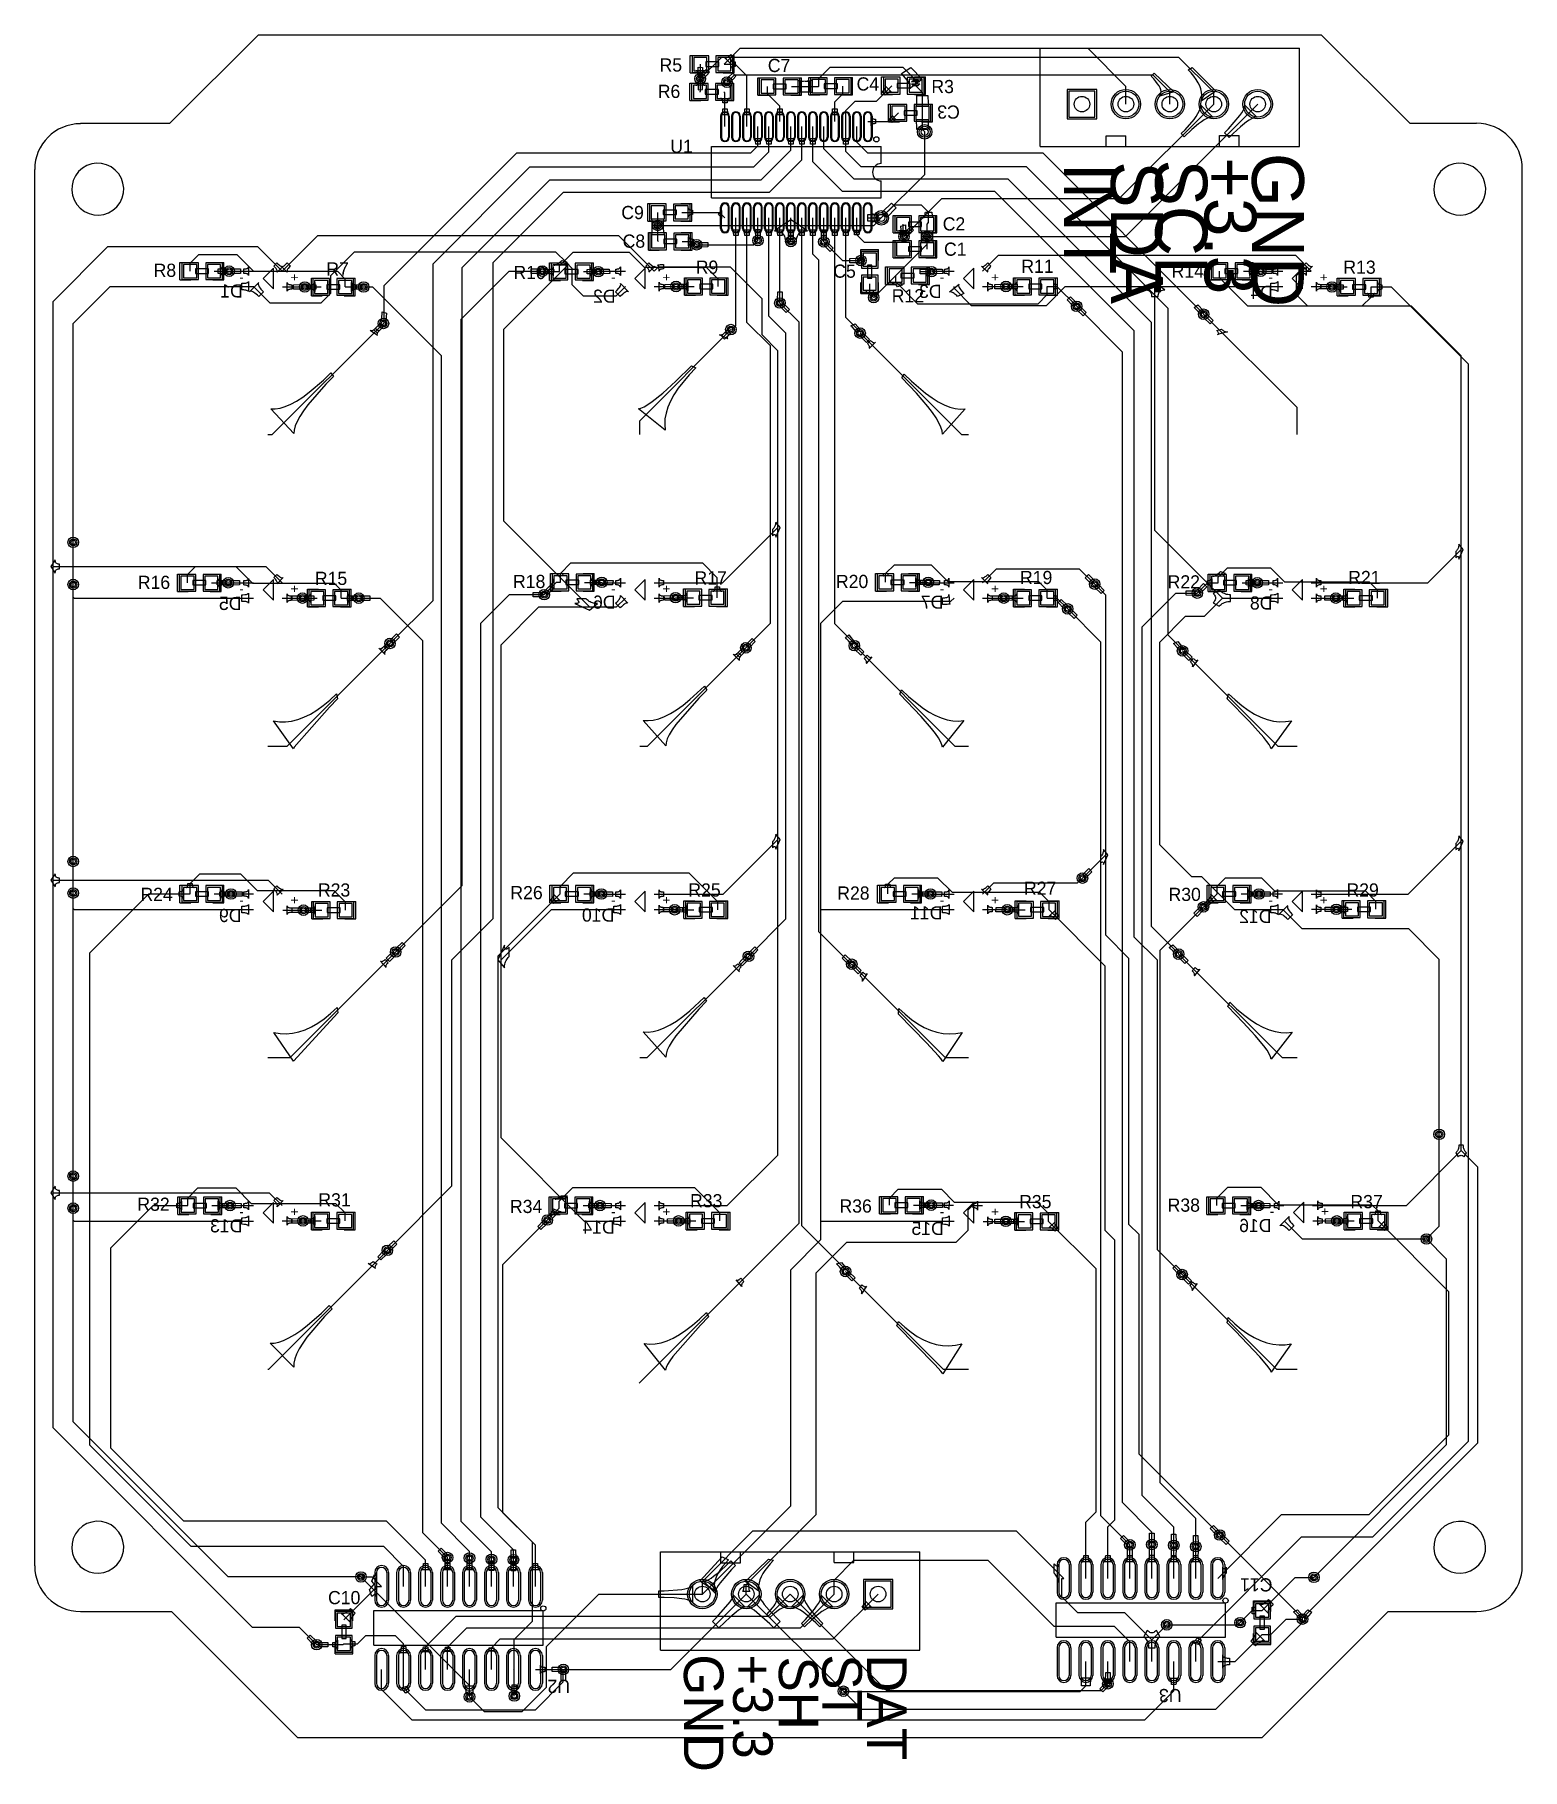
# Model space of a CAD drawing. Extents: x 44 to 130, y 28 to 128.
import ezdxf

# ---------------------------------------------------------------- set-up
doc = ezdxf.new("R2010")
doc.units = 0
doc.layers.get('0').update_dxf_attribs({"linetype": 'CONTINUOUS'})
for name, color, linetype in [('BOTTOMLAYER', 5, 'CONTINUOUS'), ('BOTTOMOVERLAY', 54, 'CONTINUOUS'), ('BOTTOMSOLDER', 6, 'CONTINUOUS'), ('KEEPOUTLAYER', 6, 'CONTINUOUS'), ('MULTILAYER', 9, 'CONTINUOUS'), ('TOPLAYER', 1, 'CONTINUOUS'), ('TOPOVERLAY', 2, 'CONTINUOUS'), ('TOPPASTE', 8, 'CONTINUOUS'), ('TOPSOLDER', 216, 'CONTINUOUS')]:
    doc.layers.add(name, color=color, linetype=linetype)

msp = doc.modelspace()

# ---------------------------------------------------------------- texts
at = {"layer": 'BOTTOMOVERLAY', "text_generation_flag": 2}
for s, p in [('D1', (56.484601, 113.121999)), ('D2', (78.034601, 112.817199)), ('D3', (96.881401, 113.096599)), ('D4', (116.033001, 113.045799)), ('D5', (56.408401, 95.062599)), ('D6', (78.034601, 95.138799)), ('D7', (96.983001, 95.138799)), ('D8', (116.007601, 95.087999)), ('D9', (56.408401, 77.028599)), ('D10', (77.958401, 77.053999)), ('D11', (96.932201, 77.180999)), ('D12', (115.956801, 76.977799)), ('D13', (56.459201, 59.096199)), ('D14', (77.983801, 59.019999)), ('D15', (97.008401, 58.943799)), ('D16', (115.956801, 59.113199))]:
    msp.add_text(s, height=0.762, dxfattribs=at).set_placement(p)
at = {"layer": 'TOPOVERLAY'}
for s, p in [('R5', (80.574101, 126.179224)), ('C7', (86.835201, 126.152199)), ('R6', (80.472501, 124.655224)), ('C4', (91.966001, 125.085399)), ('R3', (96.291926, 124.93305)), ('U1', (81.196401, 121.478599)), ('C9', (78.36473, 117.652488)), ('C2', (96.944962, 116.995796)), ('C8', (78.44093, 116.001488)), ('C1', (97.020601, 115.534999)), ('R11', (101.491001, 114.544399)), ('R8', (51.326001, 114.315799)), ('R7', (61.308201, 114.391999)), ('R10', (72.128601, 114.188799)), ('R9', (82.669601, 114.493599)), ('C5', (90.619801, 114.264999)), ('R14', (110.177801, 114.264999)), ('R13', (120.109201, 114.493599)), ('R12', (93.998001, 112.842599)), ('R15', (60.647801, 96.510399)), ('R17', (82.593401, 96.535799)), ('R19', (101.414801, 96.561199)), ('R21', (120.388601, 96.561199)), ('R16', (50.411601, 96.281799)), ('R18', (72.103201, 96.332599)), ('R20', (90.772201, 96.332599)), ('R22', (109.949201, 96.307199)), ('R23', (60.825601, 78.501799)), ('R25', (82.237801, 78.501799)), ('R27', (101.643401, 78.603399)), ('R29', (120.287001, 78.501799)), ('R24', (50.564001, 78.247799)), ('R26', (71.950801, 78.349399)), ('R28', (90.848401, 78.323999)), ('R30', (110.000001, 78.247799)), ('R31', (60.851001, 60.594799)), ('R33', (82.339401, 60.543999)), ('R35', (101.364001, 60.493199)), ('R37', (120.515601, 60.493199)), ('R32', (50.386201, 60.340799)), ('R34', (71.925401, 60.213799)), ('R36', (90.977801, 60.239598)), ('R38', (109.949201, 60.289999)), ('C10', (61.409801, 37.607799))]:
    msp.add_text(s, height=0.762, dxfattribs=at).set_placement(p)
for s, height, rotation, p in [('C3', 0.762, 180, (97.935001, 124.221799)), ('INT', 2.999999, 270, (103.954801, 120.919799)), ('SDA', 2.999999, 270, (106.672601, 120.995999)), ('SCL', 2.999999, 270, (109.238001, 121.097599)), ('+3.3', 2.999999, 270, (112.082801, 121.224599)), ('GND', 2.999999, 270, (114.826001, 121.478599)), ('C11', 0.762, 180, (116.007914, 39.106348)), ('GND', 2.286, 270, (81.983801, 34.712199)), ('+3.3', 2.286, 270, (84.828601, 34.712199)), ('SH', 2.286, 270, (87.470201, 34.585199)), ('ST', 2.286, 270, (89.984801, 34.712199)), ('DAT', 2.286, 270, (92.575601, 34.712199)), ('U2', 0.762, 180, (75.402305, 33.241691)), ('U3', 0.762, 180, (110.753187, 32.708418))]:
    msp.add_text(s, height=height, rotation=rotation, dxfattribs=at).set_placement(p)

# ---------------------------------------------------------------- blocks, each defined once
blk = doc.blocks.new('0603__1')
at = {"layer": 'TOPLAYER'}
for p, q in [((-1.0668, 0.381), (-1.0668, -0.381)), ((-0.3048, 0.381), (-1.0668, 0.381)), ((-0.3048, -0.381), (-0.3048, 0.381)), ((0.3175, 0.379374), (0.3175, -0.382626)), ((1.0795, 0.379374), (0.3175, 0.379374)), ((1.0795, -0.382626), (1.0795, 0.379374)), ((-1.0668, -0.381), (-0.3048, -0.381)), ((0.3175, -0.382626), (1.0795, -0.382626))]:
    blk.add_line(p, q, dxfattribs=at)
for centre in [(-0.6858, 0), (0.6985, -0.001626)]:
    blk.add_circle(centre, 0, dxfattribs=at)
at = {"layer": 'TOPOVERLAY'}
for p, q in [((-1.27, 0.506374), (-0.635, 0.506374)), ((-1.27, -0.509626), (-1.27, 0.506374)), ((-0.380436, 0.133701), (-0.380436, -0.120299)), ((0.381564, 0.133701), (-0.380436, 0.133701)), ((0.381564, -0.120299), (0.381564, 0.133701)), ((0.635, 0.506374), (1.27, 0.506374)), ((1.27, -0.509626), (1.27, 0.506374)), ((-1.27, -0.509626), (-0.635, -0.509626)), ((-0.380436, -0.120299), (0.381564, -0.120299)), ((0.635, -0.509626), (1.27, -0.509626))]:
    blk.add_line(p, q, dxfattribs=at)
at = {"layer": 'TOPPASTE'}
for p, q in [((-1.0668, 0.381), (-1.0668, -0.381)), ((-0.3048, 0.381), (-1.0668, 0.381)), ((-0.3048, -0.381), (-0.3048, 0.381)), ((0.3175, 0.379374), (0.3175, -0.382626)), ((1.0795, 0.379374), (0.3175, 0.379374)), ((1.0795, -0.382626), (1.0795, 0.379374)), ((-1.0668, -0.381), (-0.3048, -0.381)), ((0.3175, -0.382626), (1.0795, -0.382626))]:
    blk.add_line(p, q, dxfattribs=at)
for centre in [(-0.6858, 0), (0.6985, -0.001626)]:
    blk.add_circle(centre, 0, dxfattribs=at)
at = {"layer": 'TOPSOLDER'}
for p, q in [((-1.1684, 0.4826), (-1.1684, -0.4826)), ((-0.2032, 0.4826), (-1.1684, 0.4826)), ((-0.2032, -0.4826), (-0.2032, 0.4826)), ((0.2159, 0.480974), (0.2159, -0.484226)), ((1.1811, 0.480974), (0.2159, 0.480974)), ((1.1811, -0.484226), (1.1811, 0.480974)), ((-1.1684, -0.4826), (-0.2032, -0.4826)), ((0.2159, -0.484226), (1.1811, -0.484226))]:
    blk.add_line(p, q, dxfattribs=at)
for centre in [(-0.6858, 0), (0.6985, -0.001626)]:
    blk.add_circle(centre, 0, dxfattribs=at)
blk = doc.blocks.new('0603__2')
at = {"layer": 'TOPLAYER'}
for p, q in [((-1.0668, 0.381), (-1.0668, -0.381)), ((-0.3048, 0.381), (-1.0668, 0.381)), ((-0.3048, -0.381), (-0.3048, 0.381)), ((0.3175, 0.379374), (0.3175, -0.382626)), ((1.0795, 0.379374), (0.3175, 0.379374)), ((1.0795, -0.382626), (1.0795, 0.379374)), ((-1.0668, -0.381), (-0.3048, -0.381)), ((0.3175, -0.382626), (1.0795, -0.382626))]:
    blk.add_line(p, q, dxfattribs=at)
for centre in [(-0.6858, 0), (0.6985, -0.001626)]:
    blk.add_circle(centre, 0, dxfattribs=at)
at = {"layer": 'TOPOVERLAY'}
for p, q in [((-1.27, 0.506374), (-0.635, 0.506374)), ((-1.27, -0.509626), (-1.27, 0.506374)), ((-0.380439, 0.114597), (-0.380439, -0.139403)), ((0.381561, 0.114597), (-0.380439, 0.114597)), ((0.381561, -0.139403), (0.381561, 0.114597)), ((0.635, 0.506374), (1.27, 0.506374)), ((1.27, -0.509626), (1.27, 0.506374)), ((-1.27, -0.509626), (-0.635, -0.509626)), ((-0.380439, -0.139403), (0.381561, -0.139403)), ((0.635, -0.509626), (1.27, -0.509626))]:
    blk.add_line(p, q, dxfattribs=at)
at = {"layer": 'TOPPASTE'}
for p, q in [((-1.0668, 0.381), (-1.0668, -0.381)), ((-0.3048, 0.381), (-1.0668, 0.381)), ((-0.3048, -0.381), (-0.3048, 0.381)), ((0.3175, 0.379374), (0.3175, -0.382626)), ((1.0795, 0.379374), (0.3175, 0.379374)), ((1.0795, -0.382626), (1.0795, 0.379374)), ((-1.0668, -0.381), (-0.3048, -0.381)), ((0.3175, -0.382626), (1.0795, -0.382626))]:
    blk.add_line(p, q, dxfattribs=at)
for centre in [(-0.6858, 0), (0.6985, -0.001626)]:
    blk.add_circle(centre, 0, dxfattribs=at)
at = {"layer": 'TOPSOLDER'}
for p, q in [((-1.1684, 0.4826), (-1.1684, -0.4826)), ((-0.2032, 0.4826), (-1.1684, 0.4826)), ((-0.2032, -0.4826), (-0.2032, 0.4826)), ((0.2159, 0.480974), (0.2159, -0.484226)), ((1.1811, 0.480974), (0.2159, 0.480974)), ((1.1811, -0.484226), (1.1811, 0.480974)), ((-1.1684, -0.4826), (-0.2032, -0.4826)), ((0.2159, -0.484226), (1.1811, -0.484226))]:
    blk.add_line(p, q, dxfattribs=at)
for centre in [(-0.6858, 0), (0.6985, -0.001626)]:
    blk.add_circle(centre, 0, dxfattribs=at)
blk = doc.blocks.new('0603__3')
at = {"layer": 'TOPLAYER'}
for p, q in [((-1.0668, 0.381), (-1.0668, -0.381)), ((-0.3048, 0.381), (-1.0668, 0.381)), ((-0.3048, -0.381), (-0.3048, 0.381)), ((0.3175, 0.379374), (0.3175, -0.382626)), ((1.0795, 0.379374), (0.3175, 0.379374)), ((1.0795, -0.382626), (1.0795, 0.379374)), ((-1.0668, -0.381), (-0.3048, -0.381)), ((0.3175, -0.382626), (1.0795, -0.382626))]:
    blk.add_line(p, q, dxfattribs=at)
for centre in [(-0.6858, 0), (0.6985, -0.001626)]:
    blk.add_circle(centre, 0, dxfattribs=at)
at = {"layer": 'TOPOVERLAY'}
for p, q in [((-0.635, 0.506374), (-1.27, 0.506374)), ((-1.27, 0.506374), (-1.27, -0.509626)), ((-0.384952, 0.125369), (-0.384952, -0.128631)), ((0.377048, 0.125369), (-0.384952, 0.125369)), ((0.377048, -0.128631), (0.377048, 0.125369)), ((1.27, 0.506374), (0.635, 0.506374)), ((1.27, 0.506374), (1.27, -0.509626)), ((-0.635, -0.509626), (-1.27, -0.509626)), ((-0.384952, -0.128631), (0.377048, -0.128631)), ((1.27, -0.509626), (0.635, -0.509626))]:
    blk.add_line(p, q, dxfattribs=at)
at = {"layer": 'TOPPASTE'}
for p, q in [((-1.0668, 0.381), (-1.0668, -0.381)), ((-0.3048, 0.381), (-1.0668, 0.381)), ((-0.3048, -0.381), (-0.3048, 0.381)), ((0.3175, 0.379374), (0.3175, -0.382626)), ((1.0795, 0.379374), (0.3175, 0.379374)), ((1.0795, -0.382626), (1.0795, 0.379374)), ((-1.0668, -0.381), (-0.3048, -0.381)), ((0.3175, -0.382626), (1.0795, -0.382626))]:
    blk.add_line(p, q, dxfattribs=at)
for centre in [(-0.6858, 0), (0.6985, -0.001626)]:
    blk.add_circle(centre, 0, dxfattribs=at)
at = {"layer": 'TOPSOLDER'}
for p, q in [((-1.1684, 0.4826), (-1.1684, -0.4826)), ((-0.2032, 0.4826), (-1.1684, 0.4826)), ((-0.2032, -0.4826), (-0.2032, 0.4826)), ((0.2159, 0.480974), (0.2159, -0.484226)), ((1.1811, 0.480974), (0.2159, 0.480974)), ((1.1811, -0.484226), (1.1811, 0.480974)), ((-1.1684, -0.4826), (-0.2032, -0.4826)), ((0.2159, -0.484226), (1.1811, -0.484226))]:
    blk.add_line(p, q, dxfattribs=at)
for centre in [(-0.6858, 0), (0.6985, -0.001626)]:
    blk.add_circle(centre, 0, dxfattribs=at)
blk = doc.blocks.new('0603__4')
at = {"layer": 'TOPLAYER'}
for p, q in [((-1.0668, 0.381), (-1.0668, -0.381)), ((-0.3048, 0.381), (-1.0668, 0.381)), ((-0.3048, -0.381), (-0.3048, 0.381)), ((0.3175, 0.379374), (0.3175, -0.382626)), ((1.0795, 0.379374), (0.3175, 0.379374)), ((1.0795, -0.382626), (1.0795, 0.379374)), ((-1.0668, -0.381), (-0.3048, -0.381)), ((0.3175, -0.382626), (1.0795, -0.382626))]:
    blk.add_line(p, q, dxfattribs=at)
for centre in [(-0.6858, 0), (0.6985, -0.001626)]:
    blk.add_circle(centre, 0, dxfattribs=at)
at = {"layer": 'TOPOVERLAY'}
for p, q in [((-1.27, 0.506374), (-0.635, 0.506374)), ((-1.27, -0.509626), (-1.27, 0.506374)), ((-0.373626, 0.124366), (-0.373626, -0.129634)), ((0.388374, 0.124366), (-0.373626, 0.124366)), ((0.388374, -0.129634), (0.388374, 0.124366)), ((0.635, 0.506374), (1.27, 0.506374)), ((1.27, -0.509626), (1.27, 0.506374)), ((-1.27, -0.509626), (-0.635, -0.509626)), ((-0.373626, -0.129634), (0.388374, -0.129634)), ((0.635, -0.509626), (1.27, -0.509626))]:
    blk.add_line(p, q, dxfattribs=at)
at = {"layer": 'TOPPASTE'}
for p, q in [((-1.0668, 0.381), (-1.0668, -0.381)), ((-0.3048, 0.381), (-1.0668, 0.381)), ((-0.3048, -0.381), (-0.3048, 0.381)), ((0.3175, 0.379374), (0.3175, -0.382626)), ((1.0795, 0.379374), (0.3175, 0.379374)), ((1.0795, -0.382626), (1.0795, 0.379374)), ((-1.0668, -0.381), (-0.3048, -0.381)), ((0.3175, -0.382626), (1.0795, -0.382626))]:
    blk.add_line(p, q, dxfattribs=at)
for centre in [(-0.6858, 0), (0.6985, -0.001626)]:
    blk.add_circle(centre, 0, dxfattribs=at)
at = {"layer": 'TOPSOLDER'}
for p, q in [((-1.1684, 0.4826), (-1.1684, -0.4826)), ((-0.2032, 0.4826), (-1.1684, 0.4826)), ((-0.2032, -0.4826), (-0.2032, 0.4826)), ((0.2159, 0.480974), (0.2159, -0.484226)), ((1.1811, 0.480974), (0.2159, 0.480974)), ((1.1811, -0.484226), (1.1811, 0.480974)), ((-1.1684, -0.4826), (-0.2032, -0.4826)), ((0.2159, -0.484226), (1.1811, -0.484226))]:
    blk.add_line(p, q, dxfattribs=at)
for centre in [(-0.6858, 0), (0.6985, -0.001626)]:
    blk.add_circle(centre, 0, dxfattribs=at)
blk = doc.blocks.new('0603__5')
at = {"layer": 'TOPLAYER'}
for p, q in [((-1.0668, 0.381), (-1.0668, -0.381)), ((-0.3048, 0.381), (-1.0668, 0.381)), ((-0.3048, -0.381), (-0.3048, 0.381)), ((0.3175, 0.379374), (0.3175, -0.382626)), ((1.0795, 0.379374), (0.3175, 0.379374)), ((1.0795, -0.382626), (1.0795, 0.379374)), ((-1.0668, -0.381), (-0.3048, -0.381)), ((0.3175, -0.382626), (1.0795, -0.382626))]:
    blk.add_line(p, q, dxfattribs=at)
for centre in [(-0.6858, 0), (0.6985, -0.001626)]:
    blk.add_circle(centre, 0, dxfattribs=at)
at = {"layer": 'TOPOVERLAY'}
for p, q in [((-0.635, 0.506374), (-1.27, 0.506374)), ((-1.27, -0.509626), (-1.27, 0.506374)), ((-0.377149, 0.120894), (-0.377149, -0.133106)), ((0.384851, 0.120894), (-0.377149, 0.120894)), ((0.384851, -0.133106), (0.384851, 0.120894)), ((1.27, 0.506374), (0.635, 0.506374)), ((1.27, -0.509626), (1.27, 0.506374)), ((-0.635, -0.509626), (-1.27, -0.509626)), ((-0.377149, -0.133106), (0.384851, -0.133106)), ((1.27, -0.509626), (0.635, -0.509626))]:
    blk.add_line(p, q, dxfattribs=at)
at = {"layer": 'TOPPASTE'}
for p, q in [((-1.0668, 0.381), (-1.0668, -0.381)), ((-0.3048, 0.381), (-1.0668, 0.381)), ((-0.3048, -0.381), (-0.3048, 0.381)), ((0.3175, 0.379374), (0.3175, -0.382626)), ((1.0795, 0.379374), (0.3175, 0.379374)), ((1.0795, -0.382626), (1.0795, 0.379374)), ((-1.0668, -0.381), (-0.3048, -0.381)), ((0.3175, -0.382626), (1.0795, -0.382626))]:
    blk.add_line(p, q, dxfattribs=at)
for centre in [(-0.6858, 0), (0.6985, -0.001626)]:
    blk.add_circle(centre, 0, dxfattribs=at)
at = {"layer": 'TOPSOLDER'}
for p, q in [((-1.1684, 0.4826), (-1.1684, -0.4826)), ((-0.2032, 0.4826), (-1.1684, 0.4826)), ((-0.2032, -0.4826), (-0.2032, 0.4826)), ((0.2159, 0.480974), (0.2159, -0.484226)), ((1.1811, 0.480974), (0.2159, 0.480974)), ((1.1811, -0.484226), (1.1811, 0.480974)), ((-1.1684, -0.4826), (-0.2032, -0.4826)), ((0.2159, -0.484226), (1.1811, -0.484226))]:
    blk.add_line(p, q, dxfattribs=at)
for centre in [(-0.6858, 0), (0.6985, -0.001626)]:
    blk.add_circle(centre, 0, dxfattribs=at)
blk = doc.blocks.new('0603__6')
at = {"layer": 'TOPLAYER'}
for p, q in [((-1.0668, 0.381), (-1.0668, -0.381)), ((-0.3048, 0.381), (-1.0668, 0.381)), ((-0.3048, -0.381), (-0.3048, 0.381)), ((0.3175, 0.379374), (0.3175, -0.382626)), ((1.0795, 0.379374), (0.3175, 0.379374)), ((1.0795, -0.382626), (1.0795, 0.379374)), ((-1.0668, -0.381), (-0.3048, -0.381)), ((0.3175, -0.382626), (1.0795, -0.382626))]:
    blk.add_line(p, q, dxfattribs=at)
for centre in [(-0.6858, 0), (0.6985, -0.001626)]:
    blk.add_circle(centre, 0, dxfattribs=at)
at = {"layer": 'TOPOVERLAY'}
for p, q in [((-0.635, 0.506374), (-1.27, 0.506374)), ((-1.27, 0.506374), (-1.27, -0.509626)), ((-0.376354, 0.125346), (-0.376354, -0.128654)), ((0.385646, 0.125346), (-0.376354, 0.125346)), ((0.385646, -0.128654), (0.385646, 0.125346)), ((1.27, 0.506374), (0.635, 0.506374)), ((1.27, 0.506374), (1.27, -0.509626)), ((-0.635, -0.509626), (-1.27, -0.509626)), ((-0.376354, -0.128654), (0.385646, -0.128654)), ((1.27, -0.509626), (0.635, -0.509626))]:
    blk.add_line(p, q, dxfattribs=at)
at = {"layer": 'TOPPASTE'}
for p, q in [((-1.0668, 0.381), (-1.0668, -0.381)), ((-0.3048, 0.381), (-1.0668, 0.381)), ((-0.3048, -0.381), (-0.3048, 0.381)), ((0.3175, 0.379374), (0.3175, -0.382626)), ((1.0795, 0.379374), (0.3175, 0.379374)), ((1.0795, -0.382626), (1.0795, 0.379374)), ((-1.0668, -0.381), (-0.3048, -0.381)), ((0.3175, -0.382626), (1.0795, -0.382626))]:
    blk.add_line(p, q, dxfattribs=at)
for centre in [(-0.6858, 0), (0.6985, -0.001626)]:
    blk.add_circle(centre, 0, dxfattribs=at)
at = {"layer": 'TOPSOLDER'}
for p, q in [((-1.1684, 0.4826), (-1.1684, -0.4826)), ((-0.2032, 0.4826), (-1.1684, 0.4826)), ((-0.2032, -0.4826), (-0.2032, 0.4826)), ((0.2159, 0.480974), (0.2159, -0.484226)), ((1.1811, 0.480974), (0.2159, 0.480974)), ((1.1811, -0.484226), (1.1811, 0.480974)), ((-1.1684, -0.4826), (-0.2032, -0.4826)), ((0.2159, -0.484226), (1.1811, -0.484226))]:
    blk.add_line(p, q, dxfattribs=at)
for centre in [(-0.6858, 0), (0.6985, -0.001626)]:
    blk.add_circle(centre, 0, dxfattribs=at)
blk = doc.blocks.new('0603__7')
at = {"layer": 'TOPLAYER'}
for p, q in [((-1.0668, 0.381), (-1.0668, -0.381)), ((-0.3048, 0.381), (-1.0668, 0.381)), ((-0.3048, -0.381), (-0.3048, 0.381)), ((0.3175, 0.379374), (0.3175, -0.382626)), ((1.0795, 0.379374), (0.3175, 0.379374)), ((1.0795, -0.382626), (1.0795, 0.379374)), ((-1.0668, -0.381), (-0.3048, -0.381)), ((0.3175, -0.382626), (1.0795, -0.382626))]:
    blk.add_line(p, q, dxfattribs=at)
for centre in [(-0.6858, 0), (0.6985, -0.001626)]:
    blk.add_circle(centre, 0, dxfattribs=at)
at = {"layer": 'TOPOVERLAY'}
for p, q in [((-0.635, 0.506374), (-1.27, 0.506374)), ((-1.27, 0.506374), (-1.27, -0.509626)), ((-0.380271, 0.12049), (-0.380271, -0.13351)), ((0.381729, 0.12049), (-0.380271, 0.12049)), ((0.381729, -0.13351), (0.381729, 0.12049)), ((1.27, 0.506374), (0.635, 0.506374)), ((1.27, 0.506374), (1.27, -0.509626)), ((-0.635, -0.509626), (-1.27, -0.509626)), ((-0.380271, -0.13351), (0.381729, -0.13351)), ((1.27, -0.509626), (0.635, -0.509626))]:
    blk.add_line(p, q, dxfattribs=at)
at = {"layer": 'TOPPASTE'}
for p, q in [((-1.0668, 0.381), (-1.0668, -0.381)), ((-0.3048, 0.381), (-1.0668, 0.381)), ((-0.3048, -0.381), (-0.3048, 0.381)), ((0.3175, 0.379374), (0.3175, -0.382626)), ((1.0795, 0.379374), (0.3175, 0.379374)), ((1.0795, -0.382626), (1.0795, 0.379374)), ((-1.0668, -0.381), (-0.3048, -0.381)), ((0.3175, -0.382626), (1.0795, -0.382626))]:
    blk.add_line(p, q, dxfattribs=at)
for centre in [(-0.6858, 0), (0.6985, -0.001626)]:
    blk.add_circle(centre, 0, dxfattribs=at)
at = {"layer": 'TOPSOLDER'}
for p, q in [((-1.1684, 0.4826), (-1.1684, -0.4826)), ((-0.2032, 0.4826), (-1.1684, 0.4826)), ((-0.2032, -0.4826), (-0.2032, 0.4826)), ((0.2159, 0.480974), (0.2159, -0.484226)), ((1.1811, 0.480974), (0.2159, 0.480974)), ((1.1811, -0.484226), (1.1811, 0.480974)), ((-1.1684, -0.4826), (-0.2032, -0.4826)), ((0.2159, -0.484226), (1.1811, -0.484226))]:
    blk.add_line(p, q, dxfattribs=at)
for centre in [(-0.6858, 0), (0.6985, -0.001626)]:
    blk.add_circle(centre, 0, dxfattribs=at)
blk = doc.blocks.new('0603__8')
at = {"layer": 'TOPLAYER'}
for p, q in [((-1.0668, 0.381), (-1.0668, -0.381)), ((-0.3048, 0.381), (-1.0668, 0.381)), ((-0.3048, -0.381), (-0.3048, 0.381)), ((0.3175, 0.379374), (0.3175, -0.382626)), ((1.0795, 0.379374), (0.3175, 0.379374)), ((1.0795, -0.382626), (1.0795, 0.379374)), ((-1.0668, -0.381), (-0.3048, -0.381)), ((0.3175, -0.382626), (1.0795, -0.382626))]:
    blk.add_line(p, q, dxfattribs=at)
for centre in [(-0.6858, 0), (0.6985, -0.001626)]:
    blk.add_circle(centre, 0, dxfattribs=at)
at = {"layer": 'TOPOVERLAY'}
for p, q in [((-0.635, 0.506374), (-1.27, 0.506374)), ((-1.27, 0.506374), (-1.27, -0.509626)), ((-0.380362, 0.120459), (-0.380362, -0.13354)), ((0.381638, 0.120459), (-0.380362, 0.120459)), ((0.381638, -0.13354), (0.381638, 0.120459)), ((1.27, 0.506374), (0.635, 0.506374)), ((1.27, 0.506374), (1.27, -0.509626)), ((-0.635, -0.509626), (-1.27, -0.509626)), ((-0.380362, -0.13354), (0.381638, -0.13354)), ((1.27, -0.509626), (0.635, -0.509626))]:
    blk.add_line(p, q, dxfattribs=at)
at = {"layer": 'TOPPASTE'}
for p, q in [((-1.0668, 0.381), (-1.0668, -0.381)), ((-0.3048, 0.381), (-1.0668, 0.381)), ((-0.3048, -0.381), (-0.3048, 0.381)), ((0.3175, 0.379374), (0.3175, -0.382626)), ((1.0795, 0.379374), (0.3175, 0.379374)), ((1.0795, -0.382626), (1.0795, 0.379374)), ((-1.0668, -0.381), (-0.3048, -0.381)), ((0.3175, -0.382626), (1.0795, -0.382626))]:
    blk.add_line(p, q, dxfattribs=at)
for centre in [(-0.6858, 0), (0.6985, -0.001626)]:
    blk.add_circle(centre, 0, dxfattribs=at)
at = {"layer": 'TOPSOLDER'}
for p, q in [((-1.1684, 0.4826), (-1.1684, -0.4826)), ((-0.2032, 0.4826), (-1.1684, 0.4826)), ((-0.2032, -0.4826), (-0.2032, 0.4826)), ((0.2159, 0.480974), (0.2159, -0.484226)), ((1.1811, 0.480974), (0.2159, 0.480974)), ((1.1811, -0.484226), (1.1811, 0.480974)), ((-1.1684, -0.4826), (-0.2032, -0.4826)), ((0.2159, -0.484226), (1.1811, -0.484226))]:
    blk.add_line(p, q, dxfattribs=at)
for centre in [(-0.6858, 0), (0.6985, -0.001626)]:
    blk.add_circle(centre, 0, dxfattribs=at)
blk = doc.blocks.new('0603__9')
at = {"layer": 'TOPLAYER'}
for p, q in [((-1.0668, 0.381), (-1.0668, -0.381)), ((-0.3048, 0.381), (-1.0668, 0.381)), ((-0.3048, -0.381), (-0.3048, 0.381)), ((0.3175, 0.379374), (0.3175, -0.382626)), ((1.0795, 0.379374), (0.3175, 0.379374)), ((1.0795, -0.382626), (1.0795, 0.379374)), ((-1.0668, -0.381), (-0.3048, -0.381)), ((0.3175, -0.382626), (1.0795, -0.382626))]:
    blk.add_line(p, q, dxfattribs=at)
for centre in [(-0.6858, 0), (0.6985, -0.001626)]:
    blk.add_circle(centre, 0, dxfattribs=at)
at = {"layer": 'TOPOVERLAY'}
for p, q in [((-1.27, 0.506374), (-0.635, 0.506374)), ((-1.27, 0.506374), (-1.27, -0.509626)), ((-0.380395, 0.12066), (-0.380395, -0.13334)), ((0.381605, 0.12066), (-0.380395, 0.12066)), ((0.381605, -0.13334), (0.381605, 0.12066)), ((0.635, 0.506374), (1.27, 0.506374)), ((1.27, 0.506374), (1.27, -0.509626)), ((-1.27, -0.509626), (-0.635, -0.509626)), ((-0.380395, -0.13334), (0.381605, -0.13334)), ((0.635, -0.509626), (1.27, -0.509626))]:
    blk.add_line(p, q, dxfattribs=at)
at = {"layer": 'TOPPASTE'}
for p, q in [((-1.0668, 0.381), (-1.0668, -0.381)), ((-0.3048, 0.381), (-1.0668, 0.381)), ((-0.3048, -0.381), (-0.3048, 0.381)), ((0.3175, 0.379374), (0.3175, -0.382626)), ((1.0795, 0.379374), (0.3175, 0.379374)), ((1.0795, -0.382626), (1.0795, 0.379374)), ((-1.0668, -0.381), (-0.3048, -0.381)), ((0.3175, -0.382626), (1.0795, -0.382626))]:
    blk.add_line(p, q, dxfattribs=at)
for centre in [(-0.6858, 0), (0.6985, -0.001626)]:
    blk.add_circle(centre, 0, dxfattribs=at)
at = {"layer": 'TOPSOLDER'}
for p, q in [((-1.1684, 0.4826), (-1.1684, -0.4826)), ((-0.2032, 0.4826), (-1.1684, 0.4826)), ((-0.2032, -0.4826), (-0.2032, 0.4826)), ((0.2159, 0.480974), (0.2159, -0.484226)), ((1.1811, 0.480974), (0.2159, 0.480974)), ((1.1811, -0.484226), (1.1811, 0.480974)), ((-1.1684, -0.4826), (-0.2032, -0.4826)), ((0.2159, -0.484226), (1.1811, -0.484226))]:
    blk.add_line(p, q, dxfattribs=at)
for centre in [(-0.6858, 0), (0.6985, -0.001626)]:
    blk.add_circle(centre, 0, dxfattribs=at)
blk = doc.blocks.new('0603__10')
at = {"layer": 'TOPLAYER'}
for p, q in [((-1.0668, 0.381), (-1.0668, -0.381)), ((-0.3048, 0.381), (-1.0668, 0.381)), ((-0.3048, -0.381), (-0.3048, 0.381)), ((0.3175, 0.379374), (0.3175, -0.382626)), ((1.0795, 0.379374), (0.3175, 0.379374)), ((1.0795, -0.382626), (1.0795, 0.379374)), ((-1.0668, -0.381), (-0.3048, -0.381)), ((0.3175, -0.382626), (1.0795, -0.382626))]:
    blk.add_line(p, q, dxfattribs=at)
for centre in [(-0.6858, 0), (0.6985, -0.001626)]:
    blk.add_circle(centre, 0, dxfattribs=at)
at = {"layer": 'TOPOVERLAY'}
for p, q in [((-1.27, 0.506374), (-0.635, 0.506374)), ((-1.27, 0.506374), (-1.27, -0.509626)), ((-0.380401, 0.122326), (-0.380401, -0.131674)), ((0.381599, 0.122326), (-0.380401, 0.122326)), ((0.381599, -0.131674), (0.381599, 0.122326)), ((0.635, 0.506374), (1.27, 0.506374)), ((1.27, 0.506374), (1.27, -0.509626)), ((-1.27, -0.509626), (-0.635, -0.509626)), ((-0.380401, -0.131674), (0.381599, -0.131674)), ((0.635, -0.509626), (1.27, -0.509626))]:
    blk.add_line(p, q, dxfattribs=at)
at = {"layer": 'TOPPASTE'}
for p, q in [((-1.0668, 0.381), (-1.0668, -0.381)), ((-0.3048, 0.381), (-1.0668, 0.381)), ((-0.3048, -0.381), (-0.3048, 0.381)), ((0.3175, 0.379374), (0.3175, -0.382626)), ((1.0795, 0.379374), (0.3175, 0.379374)), ((1.0795, -0.382626), (1.0795, 0.379374)), ((-1.0668, -0.381), (-0.3048, -0.381)), ((0.3175, -0.382626), (1.0795, -0.382626))]:
    blk.add_line(p, q, dxfattribs=at)
for centre in [(-0.6858, 0), (0.6985, -0.001626)]:
    blk.add_circle(centre, 0, dxfattribs=at)
at = {"layer": 'TOPSOLDER'}
for p, q in [((-1.1684, 0.4826), (-1.1684, -0.4826)), ((-0.2032, 0.4826), (-1.1684, 0.4826)), ((-0.2032, -0.4826), (-0.2032, 0.4826)), ((0.2159, 0.480974), (0.2159, -0.484226)), ((1.1811, 0.480974), (0.2159, 0.480974)), ((1.1811, -0.484226), (1.1811, 0.480974)), ((-1.1684, -0.4826), (-0.2032, -0.4826)), ((0.2159, -0.484226), (1.1811, -0.484226))]:
    blk.add_line(p, q, dxfattribs=at)
for centre in [(-0.6858, 0), (0.6985, -0.001626)]:
    blk.add_circle(centre, 0, dxfattribs=at)
blk = doc.blocks.new('LED_B_11')
at = {"layer": 'BOTTOMOVERLAY'}
for p, q in [((0.0254, 0.2794), (-0.5715, -0.3175)), ((0.0254, 0.2794), (0.6223, -0.3175)), ((-0.5715, -0.3175), (0.6223, -0.3175))]:
    blk.add_line(p, q, dxfattribs=at)
at = {"layer": 'BOTTOMOVERLAY', "text_generation_flag": 2}
for s, rotation, p in [('-', 90, (0.254, 1.651)), ('+', 180, (-0.127, -1.27))]:
    blk.add_text(s, height=0.5588, rotation=rotation, dxfattribs=at).set_placement(p)
blk = doc.blocks.new('LED_B_12')
at = {"layer": 'BOTTOMOVERLAY'}
for p, q in [((0.0254, 0.2794), (-0.5715, -0.3175)), ((0.0254, 0.2794), (0.6223, -0.3175)), ((-0.5715, -0.3175), (0.6223, -0.3175))]:
    blk.add_line(p, q, dxfattribs=at)
at = {"layer": 'BOTTOMOVERLAY', "text_generation_flag": 2}
for s, rotation, p in [('-', 90, (0.254, 1.651)), ('+', 180, (-0.127, -1.27))]:
    blk.add_text(s, height=0.5588, rotation=rotation, dxfattribs=at).set_placement(p)
blk = doc.blocks.new('LED_B_13')
at = {"layer": 'BOTTOMOVERLAY'}
for p, q in [((0.0254, 0.2794), (-0.5715, -0.3175)), ((0.0254, 0.2794), (0.6223, -0.3175)), ((-0.5715, -0.3175), (0.6223, -0.3175))]:
    blk.add_line(p, q, dxfattribs=at)
at = {"layer": 'BOTTOMOVERLAY', "text_generation_flag": 2}
for s, rotation, p in [('-', 90, (0.254, 1.651)), ('+', 180, (-0.127, -1.27))]:
    blk.add_text(s, height=0.5588, rotation=rotation, dxfattribs=at).set_placement(p)
blk = doc.blocks.new('LED_B_14')
at = {"layer": 'BOTTOMOVERLAY'}
for p, q in [((0.0254, 0.2794), (-0.5715, -0.3175)), ((0.0254, 0.2794), (0.6223, -0.3175)), ((-0.5715, -0.3175), (0.6223, -0.3175))]:
    blk.add_line(p, q, dxfattribs=at)
at = {"layer": 'BOTTOMOVERLAY', "text_generation_flag": 2}
for s, rotation, p in [('-', 90, (0.254, 1.651)), ('+', 180, (-0.127, -1.27))]:
    blk.add_text(s, height=0.5588, rotation=rotation, dxfattribs=at).set_placement(p)
blk = doc.blocks.new('LED_B_15')
at = {"layer": 'BOTTOMOVERLAY'}
for p, q in [((0.0254, 0.2794), (-0.5715, -0.3175)), ((0.0254, 0.2794), (0.6223, -0.3175)), ((-0.5715, -0.3175), (0.6223, -0.3175))]:
    blk.add_line(p, q, dxfattribs=at)
at = {"layer": 'BOTTOMOVERLAY', "text_generation_flag": 2}
for s, rotation, p in [('-', 90, (0.254, 1.651)), ('+', 180, (-0.127, -1.27))]:
    blk.add_text(s, height=0.5588, rotation=rotation, dxfattribs=at).set_placement(p)
blk = doc.blocks.new('LED_B_16')
at = {"layer": 'BOTTOMOVERLAY'}
for p, q in [((0.0254, 0.2794), (-0.5715, -0.3175)), ((0.0254, 0.2794), (0.6223, -0.3175)), ((-0.5715, -0.3175), (0.6223, -0.3175))]:
    blk.add_line(p, q, dxfattribs=at)
at = {"layer": 'BOTTOMOVERLAY', "text_generation_flag": 2}
for s, rotation, p in [('-', 90, (0.254, 1.651)), ('+', 180, (-0.127, -1.27))]:
    blk.add_text(s, height=0.5588, rotation=rotation, dxfattribs=at).set_placement(p)
blk = doc.blocks.new('LED_B_17')
at = {"layer": 'BOTTOMOVERLAY'}
for p, q in [((0.0254, 0.2794), (-0.5715, -0.3175)), ((0.0254, 0.2794), (0.6223, -0.3175)), ((-0.5715, -0.3175), (0.6223, -0.3175))]:
    blk.add_line(p, q, dxfattribs=at)
at = {"layer": 'BOTTOMOVERLAY', "text_generation_flag": 2}
for s, rotation, p in [('-', 90, (0.254, 1.651)), ('+', 180, (-0.127, -1.27))]:
    blk.add_text(s, height=0.5588, rotation=rotation, dxfattribs=at).set_placement(p)
blk = doc.blocks.new('LED_B_18')
at = {"layer": 'BOTTOMOVERLAY'}
for p, q in [((0.0254, 0.2794), (-0.5715, -0.3175)), ((0.0254, 0.2794), (0.6223, -0.3175)), ((-0.5715, -0.3175), (0.6223, -0.3175))]:
    blk.add_line(p, q, dxfattribs=at)
at = {"layer": 'BOTTOMOVERLAY', "text_generation_flag": 2}
for s, rotation, p in [('-', 90, (0.254, 1.651)), ('+', 180, (-0.127, -1.27))]:
    blk.add_text(s, height=0.5588, rotation=rotation, dxfattribs=at).set_placement(p)
blk = doc.blocks.new('LED_B_19')
at = {"layer": 'BOTTOMOVERLAY'}
for p, q in [((0.0254, 0.2794), (-0.5715, -0.3175)), ((0.0254, 0.2794), (0.6223, -0.3175)), ((-0.5715, -0.3175), (0.6223, -0.3175))]:
    blk.add_line(p, q, dxfattribs=at)
at = {"layer": 'BOTTOMOVERLAY', "text_generation_flag": 2}
for s, rotation, p in [('-', 90, (0.254, 1.651)), ('+', 180, (-0.127, -1.27))]:
    blk.add_text(s, height=0.5588, rotation=rotation, dxfattribs=at).set_placement(p)
blk = doc.blocks.new('LED_B_20')
at = {"layer": 'BOTTOMOVERLAY'}
for p, q in [((0.0254, 0.2794), (-0.5715, -0.3175)), ((0.0254, 0.2794), (0.6223, -0.3175)), ((-0.5715, -0.3175), (0.6223, -0.3175))]:
    blk.add_line(p, q, dxfattribs=at)
at = {"layer": 'BOTTOMOVERLAY', "text_generation_flag": 2}
for s, rotation, p in [('-', 90, (0.254, 1.651)), ('+', 180, (-0.127, -1.27))]:
    blk.add_text(s, height=0.5588, rotation=rotation, dxfattribs=at).set_placement(p)
blk = doc.blocks.new('LED_B_21')
at = {"layer": 'BOTTOMOVERLAY'}
for p, q in [((0.0254, 0.2794), (-0.5715, -0.3175)), ((0.0254, 0.2794), (0.6223, -0.3175)), ((-0.5715, -0.3175), (0.6223, -0.3175))]:
    blk.add_line(p, q, dxfattribs=at)
at = {"layer": 'BOTTOMOVERLAY', "text_generation_flag": 2}
for s, rotation, p in [('-', 90, (0.254, 1.651)), ('+', 180, (-0.127, -1.27))]:
    blk.add_text(s, height=0.5588, rotation=rotation, dxfattribs=at).set_placement(p)
blk = doc.blocks.new('LED_B_22')
at = {"layer": 'BOTTOMOVERLAY'}
for p, q in [((0.0254, 0.2794), (-0.5715, -0.3175)), ((0.0254, 0.2794), (0.6223, -0.3175)), ((-0.5715, -0.3175), (0.6223, -0.3175))]:
    blk.add_line(p, q, dxfattribs=at)
at = {"layer": 'BOTTOMOVERLAY', "text_generation_flag": 2}
for s, rotation, p in [('-', 90, (0.254, 1.651)), ('+', 180, (-0.127, -1.27))]:
    blk.add_text(s, height=0.5588, rotation=rotation, dxfattribs=at).set_placement(p)
blk = doc.blocks.new('LED_B_23')
at = {"layer": 'BOTTOMOVERLAY'}
for p, q in [((0.0254, 0.2794), (-0.5715, -0.3175)), ((0.0254, 0.2794), (0.6223, -0.3175)), ((-0.5715, -0.3175), (0.6223, -0.3175))]:
    blk.add_line(p, q, dxfattribs=at)
at = {"layer": 'BOTTOMOVERLAY', "text_generation_flag": 2}
for s, rotation, p in [('-', 90, (0.254, 1.651)), ('+', 180, (-0.127, -1.27))]:
    blk.add_text(s, height=0.5588, rotation=rotation, dxfattribs=at).set_placement(p)
blk = doc.blocks.new('LED_B_24')
at = {"layer": 'BOTTOMOVERLAY'}
for p, q in [((0.0254, 0.2794), (-0.5715, -0.3175)), ((0.0254, 0.2794), (0.6223, -0.3175)), ((-0.5715, -0.3175), (0.6223, -0.3175))]:
    blk.add_line(p, q, dxfattribs=at)
at = {"layer": 'BOTTOMOVERLAY', "text_generation_flag": 2}
for s, rotation, p in [('-', 90, (0.254, 1.651)), ('+', 180, (-0.127, -1.27))]:
    blk.add_text(s, height=0.5588, rotation=rotation, dxfattribs=at).set_placement(p)
blk = doc.blocks.new('LED_B_25')
at = {"layer": 'BOTTOMOVERLAY'}
for p, q in [((0.0254, 0.2794), (-0.5715, -0.3175)), ((0.0254, 0.2794), (0.6223, -0.3175)), ((-0.5715, -0.3175), (0.6223, -0.3175))]:
    blk.add_line(p, q, dxfattribs=at)
at = {"layer": 'BOTTOMOVERLAY', "text_generation_flag": 2}
for s, rotation, p in [('-', 90, (0.254, 1.651)), ('+', 180, (-0.127, -1.27))]:
    blk.add_text(s, height=0.5588, rotation=rotation, dxfattribs=at).set_placement(p)
blk = doc.blocks.new('LED_B_26')
at = {"layer": 'BOTTOMOVERLAY'}
for p, q in [((0.0254, 0.2794), (-0.5715, -0.3175)), ((0.0254, 0.2794), (0.6223, -0.3175)), ((-0.5715, -0.3175), (0.6223, -0.3175))]:
    blk.add_line(p, q, dxfattribs=at)
at = {"layer": 'BOTTOMOVERLAY', "text_generation_flag": 2}
for s, rotation, p in [('-', 90, (0.254, 1.651)), ('+', 180, (-0.127, -1.27))]:
    blk.add_text(s, height=0.5588, rotation=rotation, dxfattribs=at).set_placement(p)
blk = doc.blocks.new('XH_5P_2_54_27')
at = {"layer": 'BOTTOMLAYER'}
for p, q in [((-5.829998, 0.749999), (-5.829998, -0.749999)), ((-4.330001, 0.749999), (-5.829998, 0.749999)), ((-4.330001, -0.749999), (-4.330001, 0.749999)), ((-5.829998, -0.749999), (-4.330001, -0.749999))]:
    blk.add_line(p, q, dxfattribs=at)
for centre, radius in [((-5.08, 0), 0.45), ((-2.54, 0), 0.75), ((-2.54, 0), 0.45), ((0, 0), 0.75), ((0, 0), 0.45), ((2.54, 0), 0.75), ((2.54, 0), 0.45), ((5.08, 0), 0.75), ((5.08, 0), 0.45)]:
    blk.add_circle(centre, radius, dxfattribs=at)
at = {"layer": 'BOTTOMSOLDER'}
for p, q in [((-5.931598, 0.851598), (-5.931598, -0.851598)), ((-4.228401, 0.851598), (-5.931598, 0.851598)), ((-4.228401, -0.851598), (-4.228401, 0.851598)), ((-5.931598, -0.851598), (-4.228401, -0.851598))]:
    blk.add_line(p, q, dxfattribs=at)
for centre, radius in [((-5.08, 0), 0.45), ((-2.54, 0), 0.8516), ((-2.54, 0), 0.45), ((0, 0), 0.8516), ((0, 0), 0.45), ((2.54, 0), 0.8516), ((2.54, 0), 0.45), ((5.08, 0), 0.8516), ((5.08, 0), 0.45)]:
    blk.add_circle(centre, radius, dxfattribs=at)
at = {"layer": 'MULTILAYER'}
for p, q in [((-5.829998, 0.749999), (-5.829998, -0.749999)), ((-4.330001, 0.749999), (-5.829998, 0.749999)), ((-4.330001, -0.749999), (-4.330001, 0.749999)), ((-5.829998, -0.749999), (-4.330001, -0.749999))]:
    blk.add_line(p, q, dxfattribs=at)
for centre, radius in [((-5.08, 0), 0.45), ((-2.54, 0), 0.75), ((-2.54, 0), 0.45), ((0, 0), 0.75), ((0, 0), 0.45), ((2.54, 0), 0.75), ((2.54, 0), 0.45), ((5.08, 0), 0.75), ((5.08, 0), 0.45)]:
    blk.add_circle(centre, radius, dxfattribs=at)
at = {"layer": 'TOPLAYER'}
for p, q in [((-5.829998, 0.749999), (-5.829998, -0.749999)), ((-4.330001, 0.749999), (-5.829998, 0.749999)), ((-4.330001, -0.749999), (-4.330001, 0.749999)), ((-5.829998, -0.749999), (-4.330001, -0.749999))]:
    blk.add_line(p, q, dxfattribs=at)
for centre, radius in [((-5.08, 0), 0.45), ((-2.54, 0), 0.75), ((-2.54, 0), 0.45), ((0, 0), 0.75), ((0, 0), 0.45), ((2.54, 0), 0.75), ((2.54, 0), 0.45), ((5.08, 0), 0.75), ((5.08, 0), 0.45)]:
    blk.add_circle(centre, radius, dxfattribs=at)
at = {"layer": 'TOPOVERLAY'}
for p, q in [((-7.5, 3.2396), (7.5, 3.2396)), ((-7.5, -2.45), (-7.5, 3.2396)), ((7.5, -2.45), (7.5, 3.2396)), ((-3.683, -2.4384), (-3.683, -1.8288)), ((-3.683, -1.8288), (-2.54, -1.8288)), ((-2.54, -2.4384), (-2.54, -1.8288)), ((2.8702, -1.8034), (4.0132, -1.8034)), ((2.8702, -2.413), (2.8702, -1.8034)), ((4.0132, -2.413), (4.0132, -1.8034)), ((-7.5, -2.45), (7.5, -2.45))]:
    blk.add_line(p, q, dxfattribs=at)
at = {"layer": 'TOPSOLDER'}
for p, q in [((-5.931598, 0.851598), (-5.931598, -0.851598)), ((-4.228401, 0.851598), (-5.931598, 0.851598)), ((-4.228401, -0.851598), (-4.228401, 0.851598)), ((-5.931598, -0.851598), (-4.228401, -0.851598))]:
    blk.add_line(p, q, dxfattribs=at)
for centre, radius in [((-5.08, 0), 0.45), ((-2.54, 0), 0.8516), ((-2.54, 0), 0.45), ((0, 0), 0.8516), ((0, 0), 0.45), ((2.54, 0), 0.8516), ((2.54, 0), 0.45), ((5.08, 0), 0.8516), ((5.08, 0), 0.45)]:
    blk.add_circle(centre, radius, dxfattribs=at)
blk = doc.blocks.new('0603__28')
at = {"layer": 'TOPLAYER'}
for p, q in [((-1.0668, 0.381), (-1.0668, -0.381)), ((-0.3048, 0.381), (-1.0668, 0.381)), ((-0.3048, -0.381), (-0.3048, 0.381)), ((0.3175, 0.379374), (0.3175, -0.382626)), ((1.0795, 0.379374), (0.3175, 0.379374)), ((1.0795, -0.382626), (1.0795, 0.379374)), ((-1.0668, -0.381), (-0.3048, -0.381)), ((0.3175, -0.382626), (1.0795, -0.382626))]:
    blk.add_line(p, q, dxfattribs=at)
for centre in [(-0.6858, 0), (0.6985, -0.001626)]:
    blk.add_circle(centre, 0, dxfattribs=at)
at = {"layer": 'TOPOVERLAY'}
for p, q in [((-1.27, 0.506374), (-0.635, 0.506374)), ((-1.27, -0.509626), (-1.27, 0.506374)), ((-0.380413, 0.120185), (-0.380413, -0.133815)), ((0.381587, 0.120185), (-0.380413, 0.120185)), ((0.381587, -0.133815), (0.381587, 0.120185)), ((0.635, 0.506374), (1.27, 0.506374)), ((1.27, -0.509626), (1.27, 0.506374)), ((-1.27, -0.509626), (-0.635, -0.509626)), ((-0.380413, -0.133815), (0.381587, -0.133815)), ((0.635, -0.509626), (1.27, -0.509626))]:
    blk.add_line(p, q, dxfattribs=at)
at = {"layer": 'TOPPASTE'}
for p, q in [((-1.0668, 0.381), (-1.0668, -0.381)), ((-0.3048, 0.381), (-1.0668, 0.381)), ((-0.3048, -0.381), (-0.3048, 0.381)), ((0.3175, 0.379374), (0.3175, -0.382626)), ((1.0795, 0.379374), (0.3175, 0.379374)), ((1.0795, -0.382626), (1.0795, 0.379374)), ((-1.0668, -0.381), (-0.3048, -0.381)), ((0.3175, -0.382626), (1.0795, -0.382626))]:
    blk.add_line(p, q, dxfattribs=at)
for centre in [(-0.6858, 0), (0.6985, -0.001626)]:
    blk.add_circle(centre, 0, dxfattribs=at)
at = {"layer": 'TOPSOLDER'}
for p, q in [((-1.1684, 0.4826), (-1.1684, -0.4826)), ((-0.2032, 0.4826), (-1.1684, 0.4826)), ((-0.2032, -0.4826), (-0.2032, 0.4826)), ((0.2159, 0.480974), (0.2159, -0.484226)), ((1.1811, 0.480974), (0.2159, 0.480974)), ((1.1811, -0.484226), (1.1811, 0.480974)), ((-1.1684, -0.4826), (-0.2032, -0.4826)), ((0.2159, -0.484226), (1.1811, -0.484226))]:
    blk.add_line(p, q, dxfattribs=at)
for centre in [(-0.6858, 0), (0.6985, -0.001626)]:
    blk.add_circle(centre, 0, dxfattribs=at)
blk = doc.blocks.new('0603__29')
at = {"layer": 'TOPLAYER'}
for p, q in [((-1.0668, 0.381), (-1.0668, -0.381)), ((-0.3048, 0.381), (-1.0668, 0.381)), ((-0.3048, -0.381), (-0.3048, 0.381)), ((0.3175, 0.379374), (0.3175, -0.382626)), ((1.0795, 0.379374), (0.3175, 0.379374)), ((1.0795, -0.382626), (1.0795, 0.379374)), ((-1.0668, -0.381), (-0.3048, -0.381)), ((0.3175, -0.382626), (1.0795, -0.382626))]:
    blk.add_line(p, q, dxfattribs=at)
for centre in [(-0.6858, 0), (0.6985, -0.001626)]:
    blk.add_circle(centre, 0, dxfattribs=at)
at = {"layer": 'TOPOVERLAY'}
for p, q in [((-1.27, 0.506374), (-0.635, 0.506374)), ((-1.27, -0.509626), (-1.27, 0.506374)), ((-0.376283, 0.124711), (-0.376283, -0.129289)), ((0.385717, 0.124711), (-0.376283, 0.124711)), ((0.385717, -0.129289), (0.385717, 0.124711)), ((0.635, 0.506374), (1.27, 0.506374)), ((1.27, -0.509626), (1.27, 0.506374)), ((-1.27, -0.509626), (-0.635, -0.509626)), ((-0.376283, -0.129289), (0.385717, -0.129289)), ((0.635, -0.509626), (1.27, -0.509626))]:
    blk.add_line(p, q, dxfattribs=at)
at = {"layer": 'TOPPASTE'}
for p, q in [((-1.0668, 0.381), (-1.0668, -0.381)), ((-0.3048, 0.381), (-1.0668, 0.381)), ((-0.3048, -0.381), (-0.3048, 0.381)), ((0.3175, 0.379374), (0.3175, -0.382626)), ((1.0795, 0.379374), (0.3175, 0.379374)), ((1.0795, -0.382626), (1.0795, 0.379374)), ((-1.0668, -0.381), (-0.3048, -0.381)), ((0.3175, -0.382626), (1.0795, -0.382626))]:
    blk.add_line(p, q, dxfattribs=at)
for centre in [(-0.6858, 0), (0.6985, -0.001626)]:
    blk.add_circle(centre, 0, dxfattribs=at)
at = {"layer": 'TOPSOLDER'}
for p, q in [((-1.1684, 0.4826), (-1.1684, -0.4826)), ((-0.2032, 0.4826), (-1.1684, 0.4826)), ((-0.2032, -0.4826), (-0.2032, 0.4826)), ((0.2159, 0.480974), (0.2159, -0.484226)), ((1.1811, 0.480974), (0.2159, 0.480974)), ((1.1811, -0.484226), (1.1811, 0.480974)), ((-1.1684, -0.4826), (-0.2032, -0.4826)), ((0.2159, -0.484226), (1.1811, -0.484226))]:
    blk.add_line(p, q, dxfattribs=at)
for centre in [(-0.6858, 0), (0.6985, -0.001626)]:
    blk.add_circle(centre, 0, dxfattribs=at)
blk = doc.blocks.new('0603__30')
at = {"layer": 'TOPLAYER'}
for p, q in [((-1.0668, 0.381), (-1.0668, -0.381)), ((-0.3048, 0.381), (-1.0668, 0.381)), ((-0.3048, -0.381), (-0.3048, 0.381)), ((0.3175, 0.379374), (0.3175, -0.382626)), ((1.0795, 0.379374), (0.3175, 0.379374)), ((1.0795, -0.382626), (1.0795, 0.379374)), ((-1.0668, -0.381), (-0.3048, -0.381)), ((0.3175, -0.382626), (1.0795, -0.382626))]:
    blk.add_line(p, q, dxfattribs=at)
for centre in [(-0.6858, 0), (0.6985, -0.001626)]:
    blk.add_circle(centre, 0, dxfattribs=at)
at = {"layer": 'TOPOVERLAY'}
for p, q in [((-1.27, 0.506374), (-0.635, 0.506374)), ((-1.27, -0.509626), (-1.27, 0.506374)), ((-0.37481, 0.125118), (-0.37481, -0.128882)), ((0.38719, 0.125118), (-0.37481, 0.125118)), ((0.38719, -0.128882), (0.38719, 0.125118)), ((0.635, 0.506374), (1.27, 0.506374)), ((1.27, -0.509626), (1.27, 0.506374)), ((-1.27, -0.509626), (-0.635, -0.509626)), ((-0.37481, -0.128882), (0.38719, -0.128882)), ((0.635, -0.509626), (1.27, -0.509626))]:
    blk.add_line(p, q, dxfattribs=at)
at = {"layer": 'TOPPASTE'}
for p, q in [((-1.0668, 0.381), (-1.0668, -0.381)), ((-0.3048, 0.381), (-1.0668, 0.381)), ((-0.3048, -0.381), (-0.3048, 0.381)), ((0.3175, 0.379374), (0.3175, -0.382626)), ((1.0795, 0.379374), (0.3175, 0.379374)), ((1.0795, -0.382626), (1.0795, 0.379374)), ((-1.0668, -0.381), (-0.3048, -0.381)), ((0.3175, -0.382626), (1.0795, -0.382626))]:
    blk.add_line(p, q, dxfattribs=at)
for centre in [(-0.6858, 0), (0.6985, -0.001626)]:
    blk.add_circle(centre, 0, dxfattribs=at)
at = {"layer": 'TOPSOLDER'}
for p, q in [((-1.1684, 0.4826), (-1.1684, -0.4826)), ((-0.2032, 0.4826), (-1.1684, 0.4826)), ((-0.2032, -0.4826), (-0.2032, 0.4826)), ((0.2159, 0.480974), (0.2159, -0.484226)), ((1.1811, 0.480974), (0.2159, 0.480974)), ((1.1811, -0.484226), (1.1811, 0.480974)), ((-1.1684, -0.4826), (-0.2032, -0.4826)), ((0.2159, -0.484226), (1.1811, -0.484226))]:
    blk.add_line(p, q, dxfattribs=at)
for centre in [(-0.6858, 0), (0.6985, -0.001626)]:
    blk.add_circle(centre, 0, dxfattribs=at)
blk = doc.blocks.new('0603__31')
at = {"layer": 'TOPLAYER'}
for p, q in [((-1.0668, 0.381), (-1.0668, -0.381)), ((-0.3048, 0.381), (-1.0668, 0.381)), ((-0.3048, -0.381), (-0.3048, 0.381)), ((0.3175, 0.379374), (0.3175, -0.382626)), ((1.0795, 0.379374), (0.3175, 0.379374)), ((1.0795, -0.382626), (1.0795, 0.379374)), ((-1.0668, -0.381), (-0.3048, -0.381)), ((0.3175, -0.382626), (1.0795, -0.382626))]:
    blk.add_line(p, q, dxfattribs=at)
for centre in [(-0.6858, 0), (0.6985, -0.001626)]:
    blk.add_circle(centre, 0, dxfattribs=at)
at = {"layer": 'TOPOVERLAY'}
for p, q in [((-0.635, 0.506374), (-1.27, 0.506374)), ((-1.27, 0.506374), (-1.27, -0.509626)), ((-0.380301, 0.125235), (-0.380301, -0.128765)), ((0.381698, 0.125235), (-0.380301, 0.125235)), ((0.381698, -0.128765), (0.381698, 0.125235)), ((1.27, 0.506374), (0.635, 0.506374)), ((1.27, 0.506374), (1.27, -0.509626)), ((-0.635, -0.509626), (-1.27, -0.509626)), ((-0.380301, -0.128765), (0.381698, -0.128765)), ((1.27, -0.509626), (0.635, -0.509626))]:
    blk.add_line(p, q, dxfattribs=at)
at = {"layer": 'TOPPASTE'}
for p, q in [((-1.0668, 0.381), (-1.0668, -0.381)), ((-0.3048, 0.381), (-1.0668, 0.381)), ((-0.3048, -0.381), (-0.3048, 0.381)), ((0.3175, 0.379374), (0.3175, -0.382626)), ((1.0795, 0.379374), (0.3175, 0.379374)), ((1.0795, -0.382626), (1.0795, 0.379374)), ((-1.0668, -0.381), (-0.3048, -0.381)), ((0.3175, -0.382626), (1.0795, -0.382626))]:
    blk.add_line(p, q, dxfattribs=at)
for centre in [(-0.6858, 0), (0.6985, -0.001626)]:
    blk.add_circle(centre, 0, dxfattribs=at)
at = {"layer": 'TOPSOLDER'}
for p, q in [((-1.1684, 0.4826), (-1.1684, -0.4826)), ((-0.2032, 0.4826), (-1.1684, 0.4826)), ((-0.2032, -0.4826), (-0.2032, 0.4826)), ((0.2159, 0.480974), (0.2159, -0.484226)), ((1.1811, 0.480974), (0.2159, 0.480974)), ((1.1811, -0.484226), (1.1811, 0.480974)), ((-1.1684, -0.4826), (-0.2032, -0.4826)), ((0.2159, -0.484226), (1.1811, -0.484226))]:
    blk.add_line(p, q, dxfattribs=at)
for centre in [(-0.6858, 0), (0.6985, -0.001626)]:
    blk.add_circle(centre, 0, dxfattribs=at)
blk = doc.blocks.new('0603__32')
at = {"layer": 'TOPLAYER'}
for p, q in [((-1.0668, 0.381), (-1.0668, -0.381)), ((-0.3048, 0.381), (-1.0668, 0.381)), ((-0.3048, -0.381), (-0.3048, 0.381)), ((0.3175, 0.379374), (0.3175, -0.382626)), ((1.0795, 0.379374), (0.3175, 0.379374)), ((1.0795, -0.382626), (1.0795, 0.379374)), ((-1.0668, -0.381), (-0.3048, -0.381)), ((0.3175, -0.382626), (1.0795, -0.382626))]:
    blk.add_line(p, q, dxfattribs=at)
for centre in [(-0.6858, 0), (0.6985, -0.001626)]:
    blk.add_circle(centre, 0, dxfattribs=at)
at = {"layer": 'TOPOVERLAY'}
for p, q in [((-1.27, 0.506374), (-0.635, 0.506374)), ((-1.27, -0.509626), (-1.27, 0.506374)), ((-0.380261, 0.125113), (-0.380261, -0.128887)), ((0.381739, 0.125113), (-0.380261, 0.125113)), ((0.381739, -0.128887), (0.381739, 0.125113)), ((0.635, 0.506374), (1.27, 0.506374)), ((1.27, -0.509626), (1.27, 0.506374)), ((-1.27, -0.509626), (-0.635, -0.509626)), ((-0.380261, -0.128887), (0.381739, -0.128887)), ((0.635, -0.509626), (1.27, -0.509626))]:
    blk.add_line(p, q, dxfattribs=at)
at = {"layer": 'TOPPASTE'}
for p, q in [((-1.0668, 0.381), (-1.0668, -0.381)), ((-0.3048, 0.381), (-1.0668, 0.381)), ((-0.3048, -0.381), (-0.3048, 0.381)), ((0.3175, 0.379374), (0.3175, -0.382626)), ((1.0795, 0.379374), (0.3175, 0.379374)), ((1.0795, -0.382626), (1.0795, 0.379374)), ((-1.0668, -0.381), (-0.3048, -0.381)), ((0.3175, -0.382626), (1.0795, -0.382626))]:
    blk.add_line(p, q, dxfattribs=at)
for centre in [(-0.6858, 0), (0.6985, -0.001626)]:
    blk.add_circle(centre, 0, dxfattribs=at)
at = {"layer": 'TOPSOLDER'}
for p, q in [((-1.1684, 0.4826), (-1.1684, -0.4826)), ((-0.2032, 0.4826), (-1.1684, 0.4826)), ((-0.2032, -0.4826), (-0.2032, 0.4826)), ((0.2159, 0.480974), (0.2159, -0.484226)), ((1.1811, 0.480974), (0.2159, 0.480974)), ((1.1811, -0.484226), (1.1811, 0.480974)), ((-1.1684, -0.4826), (-0.2032, -0.4826)), ((0.2159, -0.484226), (1.1811, -0.484226))]:
    blk.add_line(p, q, dxfattribs=at)
for centre in [(-0.6858, 0), (0.6985, -0.001626)]:
    blk.add_circle(centre, 0, dxfattribs=at)
blk = doc.blocks.new('0603__33')
at = {"layer": 'TOPLAYER'}
for p, q in [((-1.0668, 0.381), (-1.0668, -0.381)), ((-0.3048, 0.381), (-1.0668, 0.381)), ((-0.3048, -0.381), (-0.3048, 0.381)), ((0.3175, 0.379374), (0.3175, -0.382626)), ((1.0795, 0.379374), (0.3175, 0.379374)), ((1.0795, -0.382626), (1.0795, 0.379374)), ((-1.0668, -0.381), (-0.3048, -0.381)), ((0.3175, -0.382626), (1.0795, -0.382626))]:
    blk.add_line(p, q, dxfattribs=at)
for centre in [(-0.6858, 0), (0.6985, -0.001626)]:
    blk.add_circle(centre, 0, dxfattribs=at)
at = {"layer": 'TOPOVERLAY'}
for p, q in [((-0.635, 0.506374), (-1.27, 0.506374)), ((-1.27, 0.506374), (-1.27, -0.509626)), ((-0.380047, 0.125377), (-0.380047, -0.128623)), ((0.381952, 0.125377), (-0.380047, 0.125377)), ((0.381952, -0.128623), (0.381952, 0.125377)), ((1.27, 0.506374), (0.635, 0.506374)), ((1.27, 0.506374), (1.27, -0.509626)), ((-0.635, -0.509626), (-1.27, -0.509626)), ((-0.380047, -0.128623), (0.381952, -0.128623)), ((1.27, -0.509626), (0.635, -0.509626))]:
    blk.add_line(p, q, dxfattribs=at)
at = {"layer": 'TOPPASTE'}
for p, q in [((-1.0668, 0.381), (-1.0668, -0.381)), ((-0.3048, 0.381), (-1.0668, 0.381)), ((-0.3048, -0.381), (-0.3048, 0.381)), ((0.3175, 0.379374), (0.3175, -0.382626)), ((1.0795, 0.379374), (0.3175, 0.379374)), ((1.0795, -0.382626), (1.0795, 0.379374)), ((-1.0668, -0.381), (-0.3048, -0.381)), ((0.3175, -0.382626), (1.0795, -0.382626))]:
    blk.add_line(p, q, dxfattribs=at)
for centre in [(-0.6858, 0), (0.6985, -0.001626)]:
    blk.add_circle(centre, 0, dxfattribs=at)
at = {"layer": 'TOPSOLDER'}
for p, q in [((-1.1684, 0.4826), (-1.1684, -0.4826)), ((-0.2032, 0.4826), (-1.1684, 0.4826)), ((-0.2032, -0.4826), (-0.2032, 0.4826)), ((0.2159, 0.480974), (0.2159, -0.484226)), ((1.1811, 0.480974), (0.2159, 0.480974)), ((1.1811, -0.484226), (1.1811, 0.480974)), ((-1.1684, -0.4826), (-0.2032, -0.4826)), ((0.2159, -0.484226), (1.1811, -0.484226))]:
    blk.add_line(p, q, dxfattribs=at)
for centre in [(-0.6858, 0), (0.6985, -0.001626)]:
    blk.add_circle(centre, 0, dxfattribs=at)
blk = doc.blocks.new('0603__34')
at = {"layer": 'TOPLAYER'}
for p, q in [((-1.0668, 0.381), (-1.0668, -0.381)), ((-0.3048, 0.381), (-1.0668, 0.381)), ((-0.3048, -0.381), (-0.3048, 0.381)), ((0.3175, 0.379374), (0.3175, -0.382626)), ((1.0795, 0.379374), (0.3175, 0.379374)), ((1.0795, -0.382626), (1.0795, 0.379374)), ((-1.0668, -0.381), (-0.3048, -0.381)), ((0.3175, -0.382626), (1.0795, -0.382626))]:
    blk.add_line(p, q, dxfattribs=at)
for centre in [(-0.6858, 0), (0.6985, -0.001626)]:
    blk.add_circle(centre, 0, dxfattribs=at)
at = {"layer": 'TOPOVERLAY'}
for p, q in [((-1.27, 0.506374), (-0.635, 0.506374)), ((-1.27, -0.509626), (-1.27, 0.506374)), ((-0.380436, 0.125766), (-0.380436, -0.128234)), ((0.381564, 0.125766), (-0.380436, 0.125766)), ((0.381564, -0.128234), (0.381564, 0.125766)), ((0.635, 0.506374), (1.27, 0.506374)), ((1.27, -0.509626), (1.27, 0.506374)), ((-1.27, -0.509626), (-0.635, -0.509626)), ((-0.380436, -0.128234), (0.381564, -0.128234)), ((0.635, -0.509626), (1.27, -0.509626))]:
    blk.add_line(p, q, dxfattribs=at)
at = {"layer": 'TOPPASTE'}
for p, q in [((-1.0668, 0.381), (-1.0668, -0.381)), ((-0.3048, 0.381), (-1.0668, 0.381)), ((-0.3048, -0.381), (-0.3048, 0.381)), ((0.3175, 0.379374), (0.3175, -0.382626)), ((1.0795, 0.379374), (0.3175, 0.379374)), ((1.0795, -0.382626), (1.0795, 0.379374)), ((-1.0668, -0.381), (-0.3048, -0.381)), ((0.3175, -0.382626), (1.0795, -0.382626))]:
    blk.add_line(p, q, dxfattribs=at)
for centre in [(-0.6858, 0), (0.6985, -0.001626)]:
    blk.add_circle(centre, 0, dxfattribs=at)
at = {"layer": 'TOPSOLDER'}
for p, q in [((-1.1684, 0.4826), (-1.1684, -0.4826)), ((-0.2032, 0.4826), (-1.1684, 0.4826)), ((-0.2032, -0.4826), (-0.2032, 0.4826)), ((0.2159, 0.480974), (0.2159, -0.484226)), ((1.1811, 0.480974), (0.2159, 0.480974)), ((1.1811, -0.484226), (1.1811, 0.480974)), ((-1.1684, -0.4826), (-0.2032, -0.4826)), ((0.2159, -0.484226), (1.1811, -0.484226))]:
    blk.add_line(p, q, dxfattribs=at)
for centre in [(-0.6858, 0), (0.6985, -0.001626)]:
    blk.add_circle(centre, 0, dxfattribs=at)
blk = doc.blocks.new('0603__35')
at = {"layer": 'TOPLAYER'}
for p, q in [((-1.0668, 0.381), (-1.0668, -0.381)), ((-0.3048, 0.381), (-1.0668, 0.381)), ((-0.3048, -0.381), (-0.3048, 0.381)), ((0.3175, 0.379374), (0.3175, -0.382626)), ((1.0795, 0.379374), (0.3175, 0.379374)), ((1.0795, -0.382626), (1.0795, 0.379374)), ((-1.0668, -0.381), (-0.3048, -0.381)), ((0.3175, -0.382626), (1.0795, -0.382626))]:
    blk.add_line(p, q, dxfattribs=at)
for centre in [(-0.6858, 0), (0.6985, -0.001626)]:
    blk.add_circle(centre, 0, dxfattribs=at)
at = {"layer": 'TOPOVERLAY'}
for p, q in [((-0.635, 0.506374), (-1.27, 0.506374)), ((-1.27, 0.506374), (-1.27, -0.509626)), ((-0.380078, 0.125377), (-0.380078, -0.128623)), ((0.381922, 0.125377), (-0.380078, 0.125377)), ((0.381922, -0.128623), (0.381922, 0.125377)), ((1.27, 0.506374), (0.635, 0.506374)), ((1.27, 0.506374), (1.27, -0.509626)), ((-0.635, -0.509626), (-1.27, -0.509626)), ((-0.380078, -0.128623), (0.381922, -0.128623)), ((1.27, -0.509626), (0.635, -0.509626))]:
    blk.add_line(p, q, dxfattribs=at)
at = {"layer": 'TOPPASTE'}
for p, q in [((-1.0668, 0.381), (-1.0668, -0.381)), ((-0.3048, 0.381), (-1.0668, 0.381)), ((-0.3048, -0.381), (-0.3048, 0.381)), ((0.3175, 0.379374), (0.3175, -0.382626)), ((1.0795, 0.379374), (0.3175, 0.379374)), ((1.0795, -0.382626), (1.0795, 0.379374)), ((-1.0668, -0.381), (-0.3048, -0.381)), ((0.3175, -0.382626), (1.0795, -0.382626))]:
    blk.add_line(p, q, dxfattribs=at)
for centre in [(-0.6858, 0), (0.6985, -0.001626)]:
    blk.add_circle(centre, 0, dxfattribs=at)
at = {"layer": 'TOPSOLDER'}
for p, q in [((-1.1684, 0.4826), (-1.1684, -0.4826)), ((-0.2032, 0.4826), (-1.1684, 0.4826)), ((-0.2032, -0.4826), (-0.2032, 0.4826)), ((0.2159, 0.480974), (0.2159, -0.484226)), ((1.1811, 0.480974), (0.2159, 0.480974)), ((1.1811, -0.484226), (1.1811, 0.480974)), ((-1.1684, -0.4826), (-0.2032, -0.4826)), ((0.2159, -0.484226), (1.1811, -0.484226))]:
    blk.add_line(p, q, dxfattribs=at)
for centre in [(-0.6858, 0), (0.6985, -0.001626)]:
    blk.add_circle(centre, 0, dxfattribs=at)
blk = doc.blocks.new('0603__36')
at = {"layer": 'TOPLAYER'}
for p, q in [((-1.0668, 0.381), (-1.0668, -0.381)), ((-0.3048, 0.381), (-1.0668, 0.381)), ((-0.3048, -0.381), (-0.3048, 0.381)), ((0.3175, 0.379374), (0.3175, -0.382626)), ((1.0795, 0.379374), (0.3175, 0.379374)), ((1.0795, -0.382626), (1.0795, 0.379374)), ((-1.0668, -0.381), (-0.3048, -0.381)), ((0.3175, -0.382626), (1.0795, -0.382626))]:
    blk.add_line(p, q, dxfattribs=at)
for centre in [(-0.6858, 0), (0.6985, -0.001626)]:
    blk.add_circle(centre, 0, dxfattribs=at)
at = {"layer": 'TOPOVERLAY'}
for p, q in [((-1.27, 0.506374), (-0.635, 0.506374)), ((-1.27, -0.509626), (-1.27, 0.506374)), ((-0.379743, 0.125296), (-0.379743, -0.128704)), ((0.382257, 0.125296), (-0.379743, 0.125296)), ((0.382257, -0.128704), (0.382257, 0.125296)), ((0.635, 0.506374), (1.27, 0.506374)), ((1.27, -0.509626), (1.27, 0.506374)), ((-1.27, -0.509626), (-0.635, -0.509626)), ((-0.379743, -0.128704), (0.382257, -0.128704)), ((0.635, -0.509626), (1.27, -0.509626))]:
    blk.add_line(p, q, dxfattribs=at)
at = {"layer": 'TOPPASTE'}
for p, q in [((-1.0668, 0.381), (-1.0668, -0.381)), ((-0.3048, 0.381), (-1.0668, 0.381)), ((-0.3048, -0.381), (-0.3048, 0.381)), ((0.3175, 0.379374), (0.3175, -0.382626)), ((1.0795, 0.379374), (0.3175, 0.379374)), ((1.0795, -0.382626), (1.0795, 0.379374)), ((-1.0668, -0.381), (-0.3048, -0.381)), ((0.3175, -0.382626), (1.0795, -0.382626))]:
    blk.add_line(p, q, dxfattribs=at)
for centre in [(-0.6858, 0), (0.6985, -0.001626)]:
    blk.add_circle(centre, 0, dxfattribs=at)
at = {"layer": 'TOPSOLDER'}
for p, q in [((-1.1684, 0.4826), (-1.1684, -0.4826)), ((-0.2032, 0.4826), (-1.1684, 0.4826)), ((-0.2032, -0.4826), (-0.2032, 0.4826)), ((0.2159, 0.480974), (0.2159, -0.484226)), ((1.1811, 0.480974), (0.2159, 0.480974)), ((1.1811, -0.484226), (1.1811, 0.480974)), ((-1.1684, -0.4826), (-0.2032, -0.4826)), ((0.2159, -0.484226), (1.1811, -0.484226))]:
    blk.add_line(p, q, dxfattribs=at)
for centre in [(-0.6858, 0), (0.6985, -0.001626)]:
    blk.add_circle(centre, 0, dxfattribs=at)
blk = doc.blocks.new('0603__37')
at = {"layer": 'TOPLAYER'}
for p, q in [((-1.0668, 0.381), (-1.0668, -0.381)), ((-0.3048, 0.381), (-1.0668, 0.381)), ((-0.3048, -0.381), (-0.3048, 0.381)), ((0.3175, 0.379374), (0.3175, -0.382626)), ((1.0795, 0.379374), (0.3175, 0.379374)), ((1.0795, -0.382626), (1.0795, 0.379374)), ((-1.0668, -0.381), (-0.3048, -0.381)), ((0.3175, -0.382626), (1.0795, -0.382626))]:
    blk.add_line(p, q, dxfattribs=at)
for centre in [(-0.6858, 0), (0.6985, -0.001626)]:
    blk.add_circle(centre, 0, dxfattribs=at)
at = {"layer": 'TOPOVERLAY'}
for p, q in [((-0.635, 0.506374), (-1.27, 0.506374)), ((-1.27, 0.506374), (-1.27, -0.509626)), ((-0.380307, 0.12524), (-0.380307, -0.12876)), ((0.381693, 0.12524), (-0.380307, 0.12524)), ((0.381693, -0.12876), (0.381693, 0.12524)), ((1.27, 0.506374), (0.635, 0.506374)), ((1.27, 0.506374), (1.27, -0.509626)), ((-0.635, -0.509626), (-1.27, -0.509626)), ((-0.380307, -0.12876), (0.381693, -0.12876)), ((1.27, -0.509626), (0.635, -0.509626))]:
    blk.add_line(p, q, dxfattribs=at)
at = {"layer": 'TOPPASTE'}
for p, q in [((-1.0668, 0.381), (-1.0668, -0.381)), ((-0.3048, 0.381), (-1.0668, 0.381)), ((-0.3048, -0.381), (-0.3048, 0.381)), ((0.3175, 0.379374), (0.3175, -0.382626)), ((1.0795, 0.379374), (0.3175, 0.379374)), ((1.0795, -0.382626), (1.0795, 0.379374)), ((-1.0668, -0.381), (-0.3048, -0.381)), ((0.3175, -0.382626), (1.0795, -0.382626))]:
    blk.add_line(p, q, dxfattribs=at)
for centre in [(-0.6858, 0), (0.6985, -0.001626)]:
    blk.add_circle(centre, 0, dxfattribs=at)
at = {"layer": 'TOPSOLDER'}
for p, q in [((-1.1684, 0.4826), (-1.1684, -0.4826)), ((-0.2032, 0.4826), (-1.1684, 0.4826)), ((-0.2032, -0.4826), (-0.2032, 0.4826)), ((0.2159, 0.480974), (0.2159, -0.484226)), ((1.1811, 0.480974), (0.2159, 0.480974)), ((1.1811, -0.484226), (1.1811, 0.480974)), ((-1.1684, -0.4826), (-0.2032, -0.4826)), ((0.2159, -0.484226), (1.1811, -0.484226))]:
    blk.add_line(p, q, dxfattribs=at)
for centre in [(-0.6858, 0), (0.6985, -0.001626)]:
    blk.add_circle(centre, 0, dxfattribs=at)
blk = doc.blocks.new('0603__38')
at = {"layer": 'TOPLAYER'}
for p, q in [((-1.0668, 0.381), (-1.0668, -0.381)), ((-0.3048, 0.381), (-1.0668, 0.381)), ((-0.3048, -0.381), (-0.3048, 0.381)), ((0.3175, 0.379374), (0.3175, -0.382626)), ((1.0795, 0.379374), (0.3175, 0.379374)), ((1.0795, -0.382626), (1.0795, 0.379374)), ((-1.0668, -0.381), (-0.3048, -0.381)), ((0.3175, -0.382626), (1.0795, -0.382626))]:
    blk.add_line(p, q, dxfattribs=at)
for centre in [(-0.6858, 0), (0.6985, -0.001626)]:
    blk.add_circle(centre, 0, dxfattribs=at)
at = {"layer": 'TOPOVERLAY'}
for p, q in [((-1.27, 0.506374), (-0.635, 0.506374)), ((-1.27, -0.509626), (-1.27, 0.506374)), ((-0.379651, 0.125296), (-0.379651, -0.128704)), ((0.382349, 0.125296), (-0.379651, 0.125296)), ((0.382349, -0.128704), (0.382349, 0.125296)), ((0.635, 0.506374), (1.27, 0.506374)), ((1.27, -0.509626), (1.27, 0.506374)), ((-1.27, -0.509626), (-0.635, -0.509626)), ((-0.379651, -0.128704), (0.382349, -0.128704)), ((0.635, -0.509626), (1.27, -0.509626))]:
    blk.add_line(p, q, dxfattribs=at)
at = {"layer": 'TOPPASTE'}
for p, q in [((-1.0668, 0.381), (-1.0668, -0.381)), ((-0.3048, 0.381), (-1.0668, 0.381)), ((-0.3048, -0.381), (-0.3048, 0.381)), ((0.3175, 0.379374), (0.3175, -0.382626)), ((1.0795, 0.379374), (0.3175, 0.379374)), ((1.0795, -0.382626), (1.0795, 0.379374)), ((-1.0668, -0.381), (-0.3048, -0.381)), ((0.3175, -0.382626), (1.0795, -0.382626))]:
    blk.add_line(p, q, dxfattribs=at)
for centre in [(-0.6858, 0), (0.6985, -0.001626)]:
    blk.add_circle(centre, 0, dxfattribs=at)
at = {"layer": 'TOPSOLDER'}
for p, q in [((-1.1684, 0.4826), (-1.1684, -0.4826)), ((-0.2032, 0.4826), (-1.1684, 0.4826)), ((-0.2032, -0.4826), (-0.2032, 0.4826)), ((0.2159, 0.480974), (0.2159, -0.484226)), ((1.1811, 0.480974), (0.2159, 0.480974)), ((1.1811, -0.484226), (1.1811, 0.480974)), ((-1.1684, -0.4826), (-0.2032, -0.4826)), ((0.2159, -0.484226), (1.1811, -0.484226))]:
    blk.add_line(p, q, dxfattribs=at)
for centre in [(-0.6858, 0), (0.6985, -0.001626)]:
    blk.add_circle(centre, 0, dxfattribs=at)
blk = doc.blocks.new('0603__39')
at = {"layer": 'TOPLAYER'}
for p, q in [((-1.0668, 0.381), (-1.0668, -0.381)), ((-0.3048, 0.381), (-1.0668, 0.381)), ((-0.3048, -0.381), (-0.3048, 0.381)), ((0.3175, 0.379374), (0.3175, -0.382626)), ((1.0795, 0.379374), (0.3175, 0.379374)), ((1.0795, -0.382626), (1.0795, 0.379374)), ((-1.0668, -0.381), (-0.3048, -0.381)), ((0.3175, -0.382626), (1.0795, -0.382626))]:
    blk.add_line(p, q, dxfattribs=at)
for centre in [(-0.6858, 0), (0.6985, -0.001626)]:
    blk.add_circle(centre, 0, dxfattribs=at)
at = {"layer": 'TOPOVERLAY'}
for p, q in [((-0.635, 0.506374), (-1.27, 0.506374)), ((-1.27, 0.506374), (-1.27, -0.509626)), ((-0.380301, 0.125143), (-0.380301, -0.128857)), ((0.381698, 0.125143), (-0.380301, 0.125143)), ((0.381698, -0.128857), (0.381698, 0.125143)), ((1.27, 0.506374), (0.635, 0.506374)), ((1.27, 0.506374), (1.27, -0.509626)), ((-0.635, -0.509626), (-1.27, -0.509626)), ((-0.380301, -0.128857), (0.381698, -0.128857)), ((1.27, -0.509626), (0.635, -0.509626))]:
    blk.add_line(p, q, dxfattribs=at)
at = {"layer": 'TOPPASTE'}
for p, q in [((-1.0668, 0.381), (-1.0668, -0.381)), ((-0.3048, 0.381), (-1.0668, 0.381)), ((-0.3048, -0.381), (-0.3048, 0.381)), ((0.3175, 0.379374), (0.3175, -0.382626)), ((1.0795, 0.379374), (0.3175, 0.379374)), ((1.0795, -0.382626), (1.0795, 0.379374)), ((-1.0668, -0.381), (-0.3048, -0.381)), ((0.3175, -0.382626), (1.0795, -0.382626))]:
    blk.add_line(p, q, dxfattribs=at)
for centre in [(-0.6858, 0), (0.6985, -0.001626)]:
    blk.add_circle(centre, 0, dxfattribs=at)
at = {"layer": 'TOPSOLDER'}
for p, q in [((-1.1684, 0.4826), (-1.1684, -0.4826)), ((-0.2032, 0.4826), (-1.1684, 0.4826)), ((-0.2032, -0.4826), (-0.2032, 0.4826)), ((0.2159, 0.480974), (0.2159, -0.484226)), ((1.1811, 0.480974), (0.2159, 0.480974)), ((1.1811, -0.484226), (1.1811, 0.480974)), ((-1.1684, -0.4826), (-0.2032, -0.4826)), ((0.2159, -0.484226), (1.1811, -0.484226))]:
    blk.add_line(p, q, dxfattribs=at)
for centre in [(-0.6858, 0), (0.6985, -0.001626)]:
    blk.add_circle(centre, 0, dxfattribs=at)
blk = doc.blocks.new('0603__40')
at = {"layer": 'TOPLAYER'}
for p, q in [((-1.0668, 0.381), (-1.0668, -0.381)), ((-0.3048, 0.381), (-1.0668, 0.381)), ((-0.3048, -0.381), (-0.3048, 0.381)), ((0.3175, 0.379374), (0.3175, -0.382626)), ((1.0795, 0.379374), (0.3175, 0.379374)), ((1.0795, -0.382626), (1.0795, 0.379374)), ((-1.0668, -0.381), (-0.3048, -0.381)), ((0.3175, -0.382626), (1.0795, -0.382626))]:
    blk.add_line(p, q, dxfattribs=at)
for centre in [(-0.6858, 0), (0.6985, -0.001626)]:
    blk.add_circle(centre, 0, dxfattribs=at)
at = {"layer": 'TOPOVERLAY'}
for p, q in [((-1.27, 0.506374), (-0.635, 0.506374)), ((-1.27, -0.509626), (-1.27, 0.506374)), ((-0.380403, 0.125113), (-0.380403, -0.128887)), ((0.381597, 0.125113), (-0.380403, 0.125113)), ((0.381597, -0.128887), (0.381597, 0.125113)), ((0.635, 0.506374), (1.27, 0.506374)), ((1.27, -0.509626), (1.27, 0.506374)), ((-1.27, -0.509626), (-0.635, -0.509626)), ((-0.380403, -0.128887), (0.381597, -0.128887)), ((0.635, -0.509626), (1.27, -0.509626))]:
    blk.add_line(p, q, dxfattribs=at)
at = {"layer": 'TOPPASTE'}
for p, q in [((-1.0668, 0.381), (-1.0668, -0.381)), ((-0.3048, 0.381), (-1.0668, 0.381)), ((-0.3048, -0.381), (-0.3048, 0.381)), ((0.3175, 0.379374), (0.3175, -0.382626)), ((1.0795, 0.379374), (0.3175, 0.379374)), ((1.0795, -0.382626), (1.0795, 0.379374)), ((-1.0668, -0.381), (-0.3048, -0.381)), ((0.3175, -0.382626), (1.0795, -0.382626))]:
    blk.add_line(p, q, dxfattribs=at)
for centre in [(-0.6858, 0), (0.6985, -0.001626)]:
    blk.add_circle(centre, 0, dxfattribs=at)
at = {"layer": 'TOPSOLDER'}
for p, q in [((-1.1684, 0.4826), (-1.1684, -0.4826)), ((-0.2032, 0.4826), (-1.1684, 0.4826)), ((-0.2032, -0.4826), (-0.2032, 0.4826)), ((0.2159, 0.480974), (0.2159, -0.484226)), ((1.1811, 0.480974), (0.2159, 0.480974)), ((1.1811, -0.484226), (1.1811, 0.480974)), ((-1.1684, -0.4826), (-0.2032, -0.4826)), ((0.2159, -0.484226), (1.1811, -0.484226))]:
    blk.add_line(p, q, dxfattribs=at)
for centre in [(-0.6858, 0), (0.6985, -0.001626)]:
    blk.add_circle(centre, 0, dxfattribs=at)
blk = doc.blocks.new('0603__41')
at = {"layer": 'TOPLAYER'}
for p, q in [((-1.0668, 0.381), (-1.0668, -0.381)), ((-0.3048, 0.381), (-1.0668, 0.381)), ((-0.3048, -0.381), (-0.3048, 0.381)), ((0.3175, 0.379374), (0.3175, -0.382626)), ((1.0795, 0.379374), (0.3175, 0.379374)), ((1.0795, -0.382626), (1.0795, 0.379374)), ((-1.0668, -0.381), (-0.3048, -0.381)), ((0.3175, -0.382626), (1.0795, -0.382626))]:
    blk.add_line(p, q, dxfattribs=at)
for centre in [(-0.6858, 0), (0.6985, -0.001626)]:
    blk.add_circle(centre, 0, dxfattribs=at)
at = {"layer": 'TOPOVERLAY'}
for p, q in [((-0.635, 0.506374), (-1.27, 0.506374)), ((-1.27, 0.506374), (-1.27, -0.509626)), ((-0.380276, 0.125377), (-0.380276, -0.128623)), ((0.381724, 0.125377), (-0.380276, 0.125377)), ((0.381724, -0.128623), (0.381724, 0.125377)), ((1.27, 0.506374), (0.635, 0.506374)), ((1.27, 0.506374), (1.27, -0.509626)), ((-0.635, -0.509626), (-1.27, -0.509626)), ((-0.380276, -0.128623), (0.381724, -0.128623)), ((1.27, -0.509626), (0.635, -0.509626))]:
    blk.add_line(p, q, dxfattribs=at)
at = {"layer": 'TOPPASTE'}
for p, q in [((-1.0668, 0.381), (-1.0668, -0.381)), ((-0.3048, 0.381), (-1.0668, 0.381)), ((-0.3048, -0.381), (-0.3048, 0.381)), ((0.3175, 0.379374), (0.3175, -0.382626)), ((1.0795, 0.379374), (0.3175, 0.379374)), ((1.0795, -0.382626), (1.0795, 0.379374)), ((-1.0668, -0.381), (-0.3048, -0.381)), ((0.3175, -0.382626), (1.0795, -0.382626))]:
    blk.add_line(p, q, dxfattribs=at)
for centre in [(-0.6858, 0), (0.6985, -0.001626)]:
    blk.add_circle(centre, 0, dxfattribs=at)
at = {"layer": 'TOPSOLDER'}
for p, q in [((-1.1684, 0.4826), (-1.1684, -0.4826)), ((-0.2032, 0.4826), (-1.1684, 0.4826)), ((-0.2032, -0.4826), (-0.2032, 0.4826)), ((0.2159, 0.480974), (0.2159, -0.484226)), ((1.1811, 0.480974), (0.2159, 0.480974)), ((1.1811, -0.484226), (1.1811, 0.480974)), ((-1.1684, -0.4826), (-0.2032, -0.4826)), ((0.2159, -0.484226), (1.1811, -0.484226))]:
    blk.add_line(p, q, dxfattribs=at)
for centre in [(-0.6858, 0), (0.6985, -0.001626)]:
    blk.add_circle(centre, 0, dxfattribs=at)
blk = doc.blocks.new('0603__42')
at = {"layer": 'TOPLAYER'}
for p, q in [((-1.0668, 0.381), (-1.0668, -0.381)), ((-0.3048, 0.381), (-1.0668, 0.381)), ((-0.3048, -0.381), (-0.3048, 0.381)), ((0.3175, 0.379374), (0.3175, -0.382626)), ((1.0795, 0.379374), (0.3175, 0.379374)), ((1.0795, -0.382626), (1.0795, 0.379374)), ((-1.0668, -0.381), (-0.3048, -0.381)), ((0.3175, -0.382626), (1.0795, -0.382626))]:
    blk.add_line(p, q, dxfattribs=at)
for centre in [(-0.6858, 0), (0.6985, -0.001626)]:
    blk.add_circle(centre, 0, dxfattribs=at)
at = {"layer": 'TOPOVERLAY'}
for p, q in [((-1.27, 0.506374), (-0.635, 0.506374)), ((-1.27, -0.509626), (-1.27, 0.506374)), ((-0.380337, 0.12496), (-0.380337, -0.12904)), ((0.381663, 0.12496), (-0.380337, 0.12496)), ((0.381663, -0.12904), (0.381663, 0.12496)), ((0.635, 0.506374), (1.27, 0.506374)), ((1.27, -0.509626), (1.27, 0.506374)), ((-1.27, -0.509626), (-0.635, -0.509626)), ((-0.380337, -0.12904), (0.381663, -0.12904)), ((0.635, -0.509626), (1.27, -0.509626))]:
    blk.add_line(p, q, dxfattribs=at)
at = {"layer": 'TOPPASTE'}
for p, q in [((-1.0668, 0.381), (-1.0668, -0.381)), ((-0.3048, 0.381), (-1.0668, 0.381)), ((-0.3048, -0.381), (-0.3048, 0.381)), ((0.3175, 0.379374), (0.3175, -0.382626)), ((1.0795, 0.379374), (0.3175, 0.379374)), ((1.0795, -0.382626), (1.0795, 0.379374)), ((-1.0668, -0.381), (-0.3048, -0.381)), ((0.3175, -0.382626), (1.0795, -0.382626))]:
    blk.add_line(p, q, dxfattribs=at)
for centre in [(-0.6858, 0), (0.6985, -0.001626)]:
    blk.add_circle(centre, 0, dxfattribs=at)
at = {"layer": 'TOPSOLDER'}
for p, q in [((-1.1684, 0.4826), (-1.1684, -0.4826)), ((-0.2032, 0.4826), (-1.1684, 0.4826)), ((-0.2032, -0.4826), (-0.2032, 0.4826)), ((0.2159, 0.480974), (0.2159, -0.484226)), ((1.1811, 0.480974), (0.2159, 0.480974)), ((1.1811, -0.484226), (1.1811, 0.480974)), ((-1.1684, -0.4826), (-0.2032, -0.4826)), ((0.2159, -0.484226), (1.1811, -0.484226))]:
    blk.add_line(p, q, dxfattribs=at)
for centre in [(-0.6858, 0), (0.6985, -0.001626)]:
    blk.add_circle(centre, 0, dxfattribs=at)
blk = doc.blocks.new('0603__43')
at = {"layer": 'TOPLAYER'}
for p, q in [((-1.0668, 0.381), (-1.0668, -0.381)), ((-0.3048, 0.381), (-1.0668, 0.381)), ((-0.3048, -0.381), (-0.3048, 0.381)), ((0.3175, 0.379374), (0.3175, -0.382626)), ((1.0795, 0.379374), (0.3175, 0.379374)), ((1.0795, -0.382626), (1.0795, 0.379374)), ((-1.0668, -0.381), (-0.3048, -0.381)), ((0.3175, -0.382626), (1.0795, -0.382626))]:
    blk.add_line(p, q, dxfattribs=at)
for centre in [(-0.6858, 0), (0.6985, -0.001626)]:
    blk.add_circle(centre, 0, dxfattribs=at)
at = {"layer": 'TOPOVERLAY'}
for p, q in [((-0.635, 0.506374), (-1.27, 0.506374)), ((-1.27, 0.506374), (-1.27, -0.509626)), ((-0.380047, 0.125377), (-0.380047, -0.128623)), ((0.381952, 0.125377), (-0.380047, 0.125377)), ((0.381952, -0.128623), (0.381952, 0.125377)), ((1.27, 0.506374), (0.635, 0.506374)), ((1.27, 0.506374), (1.27, -0.509626)), ((-0.635, -0.509626), (-1.27, -0.509626)), ((-0.380047, -0.128623), (0.381952, -0.128623)), ((1.27, -0.509626), (0.635, -0.509626))]:
    blk.add_line(p, q, dxfattribs=at)
at = {"layer": 'TOPPASTE'}
for p, q in [((-1.0668, 0.381), (-1.0668, -0.381)), ((-0.3048, 0.381), (-1.0668, 0.381)), ((-0.3048, -0.381), (-0.3048, 0.381)), ((0.3175, 0.379374), (0.3175, -0.382626)), ((1.0795, 0.379374), (0.3175, 0.379374)), ((1.0795, -0.382626), (1.0795, 0.379374)), ((-1.0668, -0.381), (-0.3048, -0.381)), ((0.3175, -0.382626), (1.0795, -0.382626))]:
    blk.add_line(p, q, dxfattribs=at)
for centre in [(-0.6858, 0), (0.6985, -0.001626)]:
    blk.add_circle(centre, 0, dxfattribs=at)
at = {"layer": 'TOPSOLDER'}
for p, q in [((-1.1684, 0.4826), (-1.1684, -0.4826)), ((-0.2032, 0.4826), (-1.1684, 0.4826)), ((-0.2032, -0.4826), (-0.2032, 0.4826)), ((0.2159, 0.480974), (0.2159, -0.484226)), ((1.1811, 0.480974), (0.2159, 0.480974)), ((1.1811, -0.484226), (1.1811, 0.480974)), ((-1.1684, -0.4826), (-0.2032, -0.4826)), ((0.2159, -0.484226), (1.1811, -0.484226))]:
    blk.add_line(p, q, dxfattribs=at)
for centre in [(-0.6858, 0), (0.6985, -0.001626)]:
    blk.add_circle(centre, 0, dxfattribs=at)
blk = doc.blocks.new('0603__44')
at = {"layer": 'TOPLAYER'}
for p, q in [((-1.0668, 0.381), (-1.0668, -0.381)), ((-0.3048, 0.381), (-1.0668, 0.381)), ((-0.3048, -0.381), (-0.3048, 0.381)), ((0.3175, 0.379374), (0.3175, -0.382626)), ((1.0795, 0.379374), (0.3175, 0.379374)), ((1.0795, -0.382626), (1.0795, 0.379374)), ((-1.0668, -0.381), (-0.3048, -0.381)), ((0.3175, -0.382626), (1.0795, -0.382626))]:
    blk.add_line(p, q, dxfattribs=at)
for centre in [(-0.6858, 0), (0.6985, -0.001626)]:
    blk.add_circle(centre, 0, dxfattribs=at)
at = {"layer": 'TOPOVERLAY'}
for p, q in [((-1.27, 0.506374), (-0.635, 0.506374)), ((-1.27, -0.509626), (-1.27, 0.506374)), ((-0.380108, 0.124869), (-0.380108, -0.129131)), ((0.381892, 0.124869), (-0.380108, 0.124869)), ((0.381892, -0.129131), (0.381892, 0.124869)), ((0.635, 0.506374), (1.27, 0.506374)), ((1.27, -0.509626), (1.27, 0.506374)), ((-1.27, -0.509626), (-0.635, -0.509626)), ((-0.380108, -0.129131), (0.381892, -0.129131)), ((0.635, -0.509626), (1.27, -0.509626))]:
    blk.add_line(p, q, dxfattribs=at)
at = {"layer": 'TOPPASTE'}
for p, q in [((-1.0668, 0.381), (-1.0668, -0.381)), ((-0.3048, 0.381), (-1.0668, 0.381)), ((-0.3048, -0.381), (-0.3048, 0.381)), ((0.3175, 0.379374), (0.3175, -0.382626)), ((1.0795, 0.379374), (0.3175, 0.379374)), ((1.0795, -0.382626), (1.0795, 0.379374)), ((-1.0668, -0.381), (-0.3048, -0.381)), ((0.3175, -0.382626), (1.0795, -0.382626))]:
    blk.add_line(p, q, dxfattribs=at)
for centre in [(-0.6858, 0), (0.6985, -0.001626)]:
    blk.add_circle(centre, 0, dxfattribs=at)
at = {"layer": 'TOPSOLDER'}
for p, q in [((-1.1684, 0.4826), (-1.1684, -0.4826)), ((-0.2032, 0.4826), (-1.1684, 0.4826)), ((-0.2032, -0.4826), (-0.2032, 0.4826)), ((0.2159, 0.480974), (0.2159, -0.484226)), ((1.1811, 0.480974), (0.2159, 0.480974)), ((1.1811, -0.484226), (1.1811, 0.480974)), ((-1.1684, -0.4826), (-0.2032, -0.4826)), ((0.2159, -0.484226), (1.1811, -0.484226))]:
    blk.add_line(p, q, dxfattribs=at)
for centre in [(-0.6858, 0), (0.6985, -0.001626)]:
    blk.add_circle(centre, 0, dxfattribs=at)
blk = doc.blocks.new('0603__45')
at = {"layer": 'TOPLAYER'}
for p, q in [((-1.0668, 0.381), (-1.0668, -0.381)), ((-0.3048, 0.381), (-1.0668, 0.381)), ((-0.3048, -0.381), (-0.3048, 0.381)), ((0.3175, 0.379374), (0.3175, -0.382626)), ((1.0795, 0.379374), (0.3175, 0.379374)), ((1.0795, -0.382626), (1.0795, 0.379374)), ((-1.0668, -0.381), (-0.3048, -0.381)), ((0.3175, -0.382626), (1.0795, -0.382626))]:
    blk.add_line(p, q, dxfattribs=at)
for centre in [(-0.6858, 0), (0.6985, -0.001626)]:
    blk.add_circle(centre, 0, dxfattribs=at)
at = {"layer": 'TOPOVERLAY'}
for p, q in [((-0.635, 0.506374), (-1.27, 0.506374)), ((-1.27, 0.506374), (-1.27, -0.509626)), ((-0.380291, 0.125377), (-0.380291, -0.128623)), ((0.381709, 0.125377), (-0.380291, 0.125377)), ((0.381709, -0.128623), (0.381709, 0.125377)), ((1.27, 0.506374), (0.635, 0.506374)), ((1.27, 0.506374), (1.27, -0.509626)), ((-0.635, -0.509626), (-1.27, -0.509626)), ((-0.380291, -0.128623), (0.381709, -0.128623)), ((1.27, -0.509626), (0.635, -0.509626))]:
    blk.add_line(p, q, dxfattribs=at)
at = {"layer": 'TOPPASTE'}
for p, q in [((-1.0668, 0.381), (-1.0668, -0.381)), ((-0.3048, 0.381), (-1.0668, 0.381)), ((-0.3048, -0.381), (-0.3048, 0.381)), ((0.3175, 0.379374), (0.3175, -0.382626)), ((1.0795, 0.379374), (0.3175, 0.379374)), ((1.0795, -0.382626), (1.0795, 0.379374)), ((-1.0668, -0.381), (-0.3048, -0.381)), ((0.3175, -0.382626), (1.0795, -0.382626))]:
    blk.add_line(p, q, dxfattribs=at)
for centre in [(-0.6858, 0), (0.6985, -0.001626)]:
    blk.add_circle(centre, 0, dxfattribs=at)
at = {"layer": 'TOPSOLDER'}
for p, q in [((-1.1684, 0.4826), (-1.1684, -0.4826)), ((-0.2032, 0.4826), (-1.1684, 0.4826)), ((-0.2032, -0.4826), (-0.2032, 0.4826)), ((0.2159, 0.480974), (0.2159, -0.484226)), ((1.1811, 0.480974), (0.2159, 0.480974)), ((1.1811, -0.484226), (1.1811, 0.480974)), ((-1.1684, -0.4826), (-0.2032, -0.4826)), ((0.2159, -0.484226), (1.1811, -0.484226))]:
    blk.add_line(p, q, dxfattribs=at)
for centre in [(-0.6858, 0), (0.6985, -0.001626)]:
    blk.add_circle(centre, 0, dxfattribs=at)
blk = doc.blocks.new('0603__46')
at = {"layer": 'TOPLAYER'}
for p, q in [((-1.0668, 0.381), (-1.0668, -0.381)), ((-0.3048, 0.381), (-1.0668, 0.381)), ((-0.3048, -0.381), (-0.3048, 0.381)), ((0.3175, 0.379374), (0.3175, -0.382626)), ((1.0795, 0.379374), (0.3175, 0.379374)), ((1.0795, -0.382626), (1.0795, 0.379374)), ((-1.0668, -0.381), (-0.3048, -0.381)), ((0.3175, -0.382626), (1.0795, -0.382626))]:
    blk.add_line(p, q, dxfattribs=at)
for centre in [(-0.6858, 0), (0.6985, -0.001626)]:
    blk.add_circle(centre, 0, dxfattribs=at)
at = {"layer": 'TOPOVERLAY'}
for p, q in [((-1.27, 0.506374), (-0.635, 0.506374)), ((-1.27, -0.509626), (-1.27, 0.506374)), ((-0.379606, 0.125296), (-0.379606, -0.128704)), ((0.382394, 0.125296), (-0.379606, 0.125296)), ((0.382394, -0.128704), (0.382394, 0.125296)), ((0.635, 0.506374), (1.27, 0.506374)), ((1.27, -0.509626), (1.27, 0.506374)), ((-1.27, -0.509626), (-0.635, -0.509626)), ((-0.379606, -0.128704), (0.382394, -0.128704)), ((0.635, -0.509626), (1.27, -0.509626))]:
    blk.add_line(p, q, dxfattribs=at)
at = {"layer": 'TOPPASTE'}
for p, q in [((-1.0668, 0.381), (-1.0668, -0.381)), ((-0.3048, 0.381), (-1.0668, 0.381)), ((-0.3048, -0.381), (-0.3048, 0.381)), ((0.3175, 0.379374), (0.3175, -0.382626)), ((1.0795, 0.379374), (0.3175, 0.379374)), ((1.0795, -0.382626), (1.0795, 0.379374)), ((-1.0668, -0.381), (-0.3048, -0.381)), ((0.3175, -0.382626), (1.0795, -0.382626))]:
    blk.add_line(p, q, dxfattribs=at)
for centre in [(-0.6858, 0), (0.6985, -0.001626)]:
    blk.add_circle(centre, 0, dxfattribs=at)
at = {"layer": 'TOPSOLDER'}
for p, q in [((-1.1684, 0.4826), (-1.1684, -0.4826)), ((-0.2032, 0.4826), (-1.1684, 0.4826)), ((-0.2032, -0.4826), (-0.2032, 0.4826)), ((0.2159, 0.480974), (0.2159, -0.484226)), ((1.1811, 0.480974), (0.2159, 0.480974)), ((1.1811, -0.484226), (1.1811, 0.480974)), ((-1.1684, -0.4826), (-0.2032, -0.4826)), ((0.2159, -0.484226), (1.1811, -0.484226))]:
    blk.add_line(p, q, dxfattribs=at)
for centre in [(-0.6858, 0), (0.6985, -0.001626)]:
    blk.add_circle(centre, 0, dxfattribs=at)
blk = doc.blocks.new('LC_SSOP_28_150MIL_61')
at = {"layer": 'TOPLAYER'}
for p, q in [((-4.327497, 3.250001), (-4.327497, 2.020001)), ((-3.927498, 3.250001), (-3.927498, 2.020001)), ((-3.692497, 3.250001), (-3.692497, 2.020001)), ((-3.292498, 3.250001), (-3.292498, 2.020001)), ((-3.057497, 3.250001), (-3.057497, 2.020001)), ((-2.657498, 3.250001), (-2.657498, 2.020001)), ((-2.422497, 3.250001), (-2.422497, 2.020001)), ((-2.022498, 3.250001), (-2.022498, 2.020001)), ((-1.787497, 3.250001), (-1.787497, 2.020001)), ((-1.387498, 3.250001), (-1.387498, 2.020001)), ((-1.152497, 3.250001), (-1.152497, 2.020001)), ((-0.752498, 3.250001), (-0.752498, 2.020001)), ((-0.517497, 3.250001), (-0.517497, 2.020001)), ((-0.117498, 3.250001), (-0.117498, 2.020001)), ((0.117503, 3.250001), (0.117503, 2.020001)), ((0.517502, 3.250001), (0.517502, 2.020001)), ((0.752503, 3.250001), (0.752503, 2.020001)), ((1.152502, 3.250001), (1.152502, 2.020001)), ((1.387503, 3.250001), (1.387503, 2.020001)), ((1.787502, 3.250001), (1.787502, 2.020001)), ((2.022503, 3.250001), (2.022503, 2.020001)), ((2.422502, 3.250001), (2.422502, 2.020001)), ((2.657503, 3.250001), (2.657503, 2.020001)), ((3.057502, 3.250001), (3.057502, 2.020001)), ((3.292503, 3.250001), (3.292503, 2.020001)), ((3.692502, 3.250001), (3.692502, 2.020001)), ((3.927503, 3.250001), (3.927503, 2.020001)), ((4.327502, 3.250001), (4.327502, 2.020001)), ((-4.327497, -3.249999), (-4.327497, -2.019998)), ((-3.927498, -3.249999), (-3.927498, -2.019998)), ((-3.692497, -3.249999), (-3.692497, -2.019998)), ((-3.292498, -3.249999), (-3.292498, -2.019998)), ((-3.057497, -3.249999), (-3.057497, -2.019998)), ((-2.657498, -3.249999), (-2.657498, -2.019998)), ((-2.422497, -3.249999), (-2.422497, -2.019998)), ((-2.022498, -3.249999), (-2.022498, -2.019998)), ((-1.787497, -3.249999), (-1.787497, -2.019998)), ((-1.387498, -3.249999), (-1.387498, -2.019998)), ((-1.152497, -3.249999), (-1.152497, -2.019998)), ((-0.752498, -3.249999), (-0.752498, -2.019998)), ((-0.517497, -3.249999), (-0.517497, -2.019998)), ((-0.117498, -3.249999), (-0.117498, -2.019998)), ((0.117503, -3.249999), (0.117503, -2.019998)), ((0.517502, -3.249999), (0.517502, -2.019998)), ((0.752503, -3.249999), (0.752503, -2.019998)), ((1.152502, -3.249999), (1.152502, -2.019998)), ((1.387503, -3.249999), (1.387503, -2.019998)), ((1.787502, -3.249999), (1.787502, -2.019998)), ((2.022503, -3.249999), (2.022503, -2.019998)), ((2.422502, -3.249999), (2.422502, -2.019998)), ((2.657503, -3.249999), (2.657503, -2.019998)), ((3.057502, -3.249999), (3.057502, -2.019998)), ((3.292503, -3.249999), (3.292503, -2.019998)), ((3.692502, -3.249999), (3.692502, -2.019998)), ((3.927503, -3.249999), (3.927503, -2.019998)), ((4.327502, -3.249999), (4.327502, -2.019998))]:
    blk.add_line(p, q, dxfattribs=at)
for centre in [(-4.127497, 2.635001), (-3.492497, 2.635001), (-2.857497, 2.635001), (-2.222497, 2.635001), (-1.587497, 2.635001), (-0.952497, 2.635001), (-0.317497, 2.635001), (0.317503, 2.635001), (0.952503, 2.635001), (1.587503, 2.635001), (2.222503, 2.635001), (2.857503, 2.635001), (3.492503, 2.635001), (4.127503, 2.635001), (-4.127497, -2.634999), (-3.492497, -2.634999), (-2.857497, -2.634999), (-2.222497, -2.634999), (-1.587497, -2.634999), (-0.952497, -2.634999), (-0.317497, -2.634999), (0.317503, -2.634999), (0.952503, -2.634999), (1.587503, -2.634999), (2.222503, -2.634999), (2.857503, -2.634999), (3.492503, -2.634999), (4.127503, -2.634999)]:
    blk.add_circle(centre, 0, dxfattribs=at)
for centre, start, end in [((-4.127497, 3.250001), 0, 180), ((-3.492497, 3.250001), 0, 180), ((-2.857497, 3.250001), 0, 180), ((-2.222497, 3.250001), 0, 180), ((-1.587497, 3.250001), 0, 180), ((-0.952497, 3.250001), 0, 180), ((-0.317497, 3.250001), 0, 180), ((0.317503, 3.250001), 0, 180), ((0.952503, 3.250001), 0, 180), ((1.587503, 3.250001), 0, 180), ((2.222503, 3.250001), 0, 180), ((2.857503, 3.250001), 0, 180), ((3.492503, 3.250001), 0, 180), ((4.127503, 3.250001), 0, 180), ((-4.127497, 2.020001), 180, 0), ((-3.492497, 2.020001), 180, 0), ((-2.857497, 2.020001), 180, 0), ((-2.222497, 2.020001), 180, 0), ((-1.587497, 2.020001), 180, 0), ((-0.952497, 2.020001), 180, 0), ((-0.317497, 2.020001), 180, 0), ((0.317503, 2.020001), 180, 0), ((0.952503, 2.020001), 180, 0), ((1.587503, 2.020001), 180, 0), ((2.222503, 2.020001), 180, 0), ((2.857503, 2.020001), 180, 0), ((3.492503, 2.020001), 180, 0), ((4.127503, 2.020001), 180, 0), ((-4.127497, -2.019998), 0, -180), ((-3.492497, -2.019998), 0, -180), ((-2.857497, -2.019998), 0, -180), ((-2.222497, -2.019998), 0, -180), ((-1.587497, -2.019998), 0, -180), ((-0.952497, -2.019998), 0, -180), ((-0.317497, -2.019998), 0, -180), ((0.317503, -2.019998), 0, -180), ((0.952503, -2.019998), 0, -180), ((1.587503, -2.019998), 0, -180), ((2.222503, -2.019998), 0, -180), ((2.857503, -2.019998), 0, -180), ((3.492503, -2.019998), 0, -180), ((4.127503, -2.019998), 0, -180), ((-4.127497, -3.249999), -180, 0), ((-3.492497, -3.249999), -180, 0), ((-2.857497, -3.249999), -180, 0), ((-2.222497, -3.249999), -180, 0), ((-1.587497, -3.249999), -180, 0), ((-0.952497, -3.249999), -180, 0), ((-0.317497, -3.249999), -180, 0), ((0.317503, -3.249999), -180, 0), ((0.952503, -3.249999), -180, 0), ((1.587503, -3.249999), -180, 0), ((2.222503, -3.249999), -180, 0), ((2.857503, -3.249999), -180, 0), ((3.492503, -3.249999), -180, 0), ((4.127503, -3.249999), -180, 0)]:
    blk.add_arc(centre, 0.2, start, end, dxfattribs=at)
at = {"layer": 'TOPOVERLAY'}
for p, q in [((4.900003, 1.48), (-4.899998, 1.48)), ((-4.899998, 1.48), (-4.899998, 0.499999)), ((4.900003, 1.48), (4.900003, -1.48)), ((-4.899998, -0.499999), (-4.899998, -1.48)), ((4.900003, -1.48), (-4.899998, -1.48))]:
    blk.add_line(p, q, dxfattribs=at)
blk.add_circle((-4.625, -1.899999), 0.15, dxfattribs=at)
blk.add_arc((-4.899998, 0), 0.499999, -90, 90, dxfattribs=at)
at = {"layer": 'TOPPASTE'}
for p, q in [((-4.327497, 3.250001), (-4.327497, 2.020001)), ((-3.927498, 3.250001), (-3.927498, 2.020001)), ((-3.692497, 3.250001), (-3.692497, 2.020001)), ((-3.292498, 3.250001), (-3.292498, 2.020001)), ((-3.057497, 3.250001), (-3.057497, 2.020001)), ((-2.657498, 3.250001), (-2.657498, 2.020001)), ((-2.422497, 3.250001), (-2.422497, 2.020001)), ((-2.022498, 3.250001), (-2.022498, 2.020001)), ((-1.787497, 3.250001), (-1.787497, 2.020001)), ((-1.387498, 3.250001), (-1.387498, 2.020001)), ((-1.152497, 3.250001), (-1.152497, 2.020001)), ((-0.752498, 3.250001), (-0.752498, 2.020001)), ((-0.517497, 3.250001), (-0.517497, 2.020001)), ((-0.117498, 3.250001), (-0.117498, 2.020001)), ((0.117503, 3.250001), (0.117503, 2.020001)), ((0.517502, 3.250001), (0.517502, 2.020001)), ((0.752503, 3.250001), (0.752503, 2.020001)), ((1.152502, 3.250001), (1.152502, 2.020001)), ((1.387503, 3.250001), (1.387503, 2.020001)), ((1.787502, 3.250001), (1.787502, 2.020001)), ((2.022503, 3.250001), (2.022503, 2.020001)), ((2.422502, 3.250001), (2.422502, 2.020001)), ((2.657503, 3.250001), (2.657503, 2.020001)), ((3.057502, 3.250001), (3.057502, 2.020001)), ((3.292503, 3.250001), (3.292503, 2.020001)), ((3.692502, 3.250001), (3.692502, 2.020001)), ((3.927503, 3.250001), (3.927503, 2.020001)), ((4.327502, 3.250001), (4.327502, 2.020001)), ((-4.327497, -3.249999), (-4.327497, -2.019998)), ((-3.927498, -3.249999), (-3.927498, -2.019998)), ((-3.692497, -3.249999), (-3.692497, -2.019998)), ((-3.292498, -3.249999), (-3.292498, -2.019998)), ((-3.057497, -3.249999), (-3.057497, -2.019998)), ((-2.657498, -3.249999), (-2.657498, -2.019998)), ((-2.422497, -3.249999), (-2.422497, -2.019998)), ((-2.022498, -3.249999), (-2.022498, -2.019998)), ((-1.787497, -3.249999), (-1.787497, -2.019998)), ((-1.387498, -3.249999), (-1.387498, -2.019998)), ((-1.152497, -3.249999), (-1.152497, -2.019998)), ((-0.752498, -3.249999), (-0.752498, -2.019998)), ((-0.517497, -3.249999), (-0.517497, -2.019998)), ((-0.117498, -3.249999), (-0.117498, -2.019998)), ((0.117503, -3.249999), (0.117503, -2.019998)), ((0.517502, -3.249999), (0.517502, -2.019998)), ((0.752503, -3.249999), (0.752503, -2.019998)), ((1.152502, -3.249999), (1.152502, -2.019998)), ((1.387503, -3.249999), (1.387503, -2.019998)), ((1.787502, -3.249999), (1.787502, -2.019998)), ((2.022503, -3.249999), (2.022503, -2.019998)), ((2.422502, -3.249999), (2.422502, -2.019998)), ((2.657503, -3.249999), (2.657503, -2.019998)), ((3.057502, -3.249999), (3.057502, -2.019998)), ((3.292503, -3.249999), (3.292503, -2.019998)), ((3.692502, -3.249999), (3.692502, -2.019998)), ((3.927503, -3.249999), (3.927503, -2.019998)), ((4.327502, -3.249999), (4.327502, -2.019998))]:
    blk.add_line(p, q, dxfattribs=at)
for centre in [(-4.127497, 2.635001), (-3.492497, 2.635001), (-2.857497, 2.635001), (-2.222497, 2.635001), (-1.587497, 2.635001), (-0.952497, 2.635001), (-0.317497, 2.635001), (0.317503, 2.635001), (0.952503, 2.635001), (1.587503, 2.635001), (2.222503, 2.635001), (2.857503, 2.635001), (3.492503, 2.635001), (4.127503, 2.635001), (-4.127497, -2.634999), (-3.492497, -2.634999), (-2.857497, -2.634999), (-2.222497, -2.634999), (-1.587497, -2.634999), (-0.952497, -2.634999), (-0.317497, -2.634999), (0.317503, -2.634999), (0.952503, -2.634999), (1.587503, -2.634999), (2.222503, -2.634999), (2.857503, -2.634999), (3.492503, -2.634999), (4.127503, -2.634999)]:
    blk.add_circle(centre, 0, dxfattribs=at)
for centre, start, end in [((-4.127497, 3.250001), 0, 180), ((-3.492497, 3.250001), 0, 180), ((-2.857497, 3.250001), 0, 180), ((-2.222497, 3.250001), 0, 180), ((-1.587497, 3.250001), 0, 180), ((-0.952497, 3.250001), 0, 180), ((-0.317497, 3.250001), 0, 180), ((0.317503, 3.250001), 0, 180), ((0.952503, 3.250001), 0, 180), ((1.587503, 3.250001), 0, 180), ((2.222503, 3.250001), 0, 180), ((2.857503, 3.250001), 0, 180), ((3.492503, 3.250001), 0, 180), ((4.127503, 3.250001), 0, 180), ((-4.127497, 2.020001), 180, 0), ((-3.492497, 2.020001), 180, 0), ((-2.857497, 2.020001), 180, 0), ((-2.222497, 2.020001), 180, 0), ((-1.587497, 2.020001), 180, 0), ((-0.952497, 2.020001), 180, 0), ((-0.317497, 2.020001), 180, 0), ((0.317503, 2.020001), 180, 0), ((0.952503, 2.020001), 180, 0), ((1.587503, 2.020001), 180, 0), ((2.222503, 2.020001), 180, 0), ((2.857503, 2.020001), 180, 0), ((3.492503, 2.020001), 180, 0), ((4.127503, 2.020001), 180, 0), ((-4.127497, -2.019998), 0, -180), ((-3.492497, -2.019998), 0, -180), ((-2.857497, -2.019998), 0, -180), ((-2.222497, -2.019998), 0, -180), ((-1.587497, -2.019998), 0, -180), ((-0.952497, -2.019998), 0, -180), ((-0.317497, -2.019998), 0, -180), ((0.317503, -2.019998), 0, -180), ((0.952503, -2.019998), 0, -180), ((1.587503, -2.019998), 0, -180), ((2.222503, -2.019998), 0, -180), ((2.857503, -2.019998), 0, -180), ((3.492503, -2.019998), 0, -180), ((4.127503, -2.019998), 0, -180), ((-4.127497, -3.249999), -180, 0), ((-3.492497, -3.249999), -180, 0), ((-2.857497, -3.249999), -180, 0), ((-2.222497, -3.249999), -180, 0), ((-1.587497, -3.249999), -180, 0), ((-0.952497, -3.249999), -180, 0), ((-0.317497, -3.249999), -180, 0), ((0.317503, -3.249999), -180, 0), ((0.952503, -3.249999), -180, 0), ((1.587503, -3.249999), -180, 0), ((2.222503, -3.249999), -180, 0), ((2.857503, -3.249999), -180, 0), ((3.492503, -3.249999), -180, 0), ((4.127503, -3.249999), -180, 0)]:
    blk.add_arc(centre, 0.2, start, end, dxfattribs=at)
at = {"layer": 'TOPSOLDER'}
for p, q in [((-4.378297, 3.250001), (-4.378297, 2.020001)), ((-3.876698, 3.250001), (-3.876698, 2.020001)), ((-3.743297, 3.250001), (-3.743297, 2.020001)), ((-3.241698, 3.250001), (-3.241698, 2.020001)), ((-3.108297, 3.250001), (-3.108297, 2.020001)), ((-2.606698, 3.250001), (-2.606698, 2.020001)), ((-2.473297, 3.250001), (-2.473297, 2.020001)), ((-1.971698, 3.250001), (-1.971698, 2.020001)), ((-1.838297, 3.250001), (-1.838297, 2.020001)), ((-1.336698, 3.250001), (-1.336698, 2.020001)), ((-1.203297, 3.250001), (-1.203297, 2.020001)), ((-0.701698, 3.250001), (-0.701698, 2.020001)), ((-0.568297, 3.250001), (-0.568297, 2.020001)), ((-0.066698, 3.250001), (-0.066698, 2.020001)), ((0.066703, 3.250001), (0.066703, 2.020001)), ((0.568302, 3.250001), (0.568302, 2.020001)), ((0.701703, 3.250001), (0.701703, 2.020001)), ((1.203302, 3.250001), (1.203302, 2.020001)), ((1.336703, 3.250001), (1.336703, 2.020001)), ((1.838302, 3.250001), (1.838302, 2.020001)), ((1.971703, 3.250001), (1.971703, 2.020001)), ((2.473302, 3.250001), (2.473302, 2.020001)), ((2.606703, 3.250001), (2.606703, 2.020001)), ((3.108302, 3.250001), (3.108302, 2.020001)), ((3.241703, 3.250001), (3.241703, 2.020001)), ((3.743302, 3.250001), (3.743302, 2.020001)), ((3.876703, 3.250001), (3.876703, 2.020001)), ((4.378302, 3.250001), (4.378302, 2.020001)), ((-4.378297, -3.249999), (-4.378297, -2.019998)), ((-3.876698, -3.249999), (-3.876698, -2.019998)), ((-3.743297, -3.249999), (-3.743297, -2.019998)), ((-3.241698, -3.249999), (-3.241698, -2.019998)), ((-3.108297, -3.249999), (-3.108297, -2.019998)), ((-2.606698, -3.249999), (-2.606698, -2.019998)), ((-2.473297, -3.249999), (-2.473297, -2.019998)), ((-1.971698, -3.249999), (-1.971698, -2.019998)), ((-1.838297, -3.249999), (-1.838297, -2.019998)), ((-1.336698, -3.249999), (-1.336698, -2.019998)), ((-1.203297, -3.249999), (-1.203297, -2.019998)), ((-0.701698, -3.249999), (-0.701698, -2.019998)), ((-0.568297, -3.249999), (-0.568297, -2.019998)), ((-0.066698, -3.249999), (-0.066698, -2.019998)), ((0.066703, -3.249999), (0.066703, -2.019998)), ((0.568302, -3.249999), (0.568302, -2.019998)), ((0.701703, -3.249999), (0.701703, -2.019998)), ((1.203302, -3.249999), (1.203302, -2.019998)), ((1.336703, -3.249999), (1.336703, -2.019998)), ((1.838302, -3.249999), (1.838302, -2.019998)), ((1.971703, -3.249999), (1.971703, -2.019998)), ((2.473302, -3.249999), (2.473302, -2.019998)), ((2.606703, -3.249999), (2.606703, -2.019998)), ((3.108302, -3.249999), (3.108302, -2.019998)), ((3.241703, -3.249999), (3.241703, -2.019998)), ((3.743302, -3.249999), (3.743302, -2.019998)), ((3.876703, -3.249999), (3.876703, -2.019998)), ((4.378302, -3.249999), (4.378302, -2.019998))]:
    blk.add_line(p, q, dxfattribs=at)
for centre in [(-4.127497, 2.635001), (-3.492497, 2.635001), (-2.857497, 2.635001), (-2.222497, 2.635001), (-1.587497, 2.635001), (-0.952497, 2.635001), (-0.317497, 2.635001), (0.317503, 2.635001), (0.952503, 2.635001), (1.587503, 2.635001), (2.222503, 2.635001), (2.857503, 2.635001), (3.492503, 2.635001), (4.127503, 2.635001), (-4.127497, -2.634999), (-3.492497, -2.634999), (-2.857497, -2.634999), (-2.222497, -2.634999), (-1.587497, -2.634999), (-0.952497, -2.634999), (-0.317497, -2.634999), (0.317503, -2.634999), (0.952503, -2.634999), (1.587503, -2.634999), (2.222503, -2.634999), (2.857503, -2.634999), (3.492503, -2.634999), (4.127503, -2.634999)]:
    blk.add_circle(centre, 0, dxfattribs=at)
for centre, start, end in [((-4.127497, 3.250001), 0, 180), ((-3.492497, 3.250001), 0, 180), ((-2.857497, 3.250001), 0, 180), ((-2.222497, 3.250001), 0, 180), ((-1.587497, 3.250001), 0, 180), ((-0.952497, 3.250001), 0, 180), ((-0.317497, 3.250001), 0, 180), ((0.317503, 3.250001), 0, 180), ((0.952503, 3.250001), 0, 180), ((1.587503, 3.250001), 0, 180), ((2.222503, 3.250001), 0, 180), ((2.857503, 3.250001), 0, 180), ((3.492503, 3.250001), 0, 180), ((4.127503, 3.250001), 0, 180), ((-4.127497, 2.020001), 180, 0), ((-3.492497, 2.020001), 180, 0), ((-2.857497, 2.020001), 180, 0), ((-2.222497, 2.020001), 180, 0), ((-1.587497, 2.020001), 180, 0), ((-0.952497, 2.020001), 180, 0), ((-0.317497, 2.020001), 180, 0), ((0.317503, 2.020001), 180, 0), ((0.952503, 2.020001), 180, 0), ((1.587503, 2.020001), 180, 0), ((2.222503, 2.020001), 180, 0), ((2.857503, 2.020001), 180, 0), ((3.492503, 2.020001), 180, 0), ((4.127503, 2.020001), 180, 0), ((-4.127497, -2.019998), 0, -180), ((-3.492497, -2.019998), 0, -180), ((-2.857497, -2.019998), 0, -180), ((-2.222497, -2.019998), 0, -180), ((-1.587497, -2.019998), 0, -180), ((-0.952497, -2.019998), 0, -180), ((-0.317497, -2.019998), 0, -180), ((0.317503, -2.019998), 0, -180), ((0.952503, -2.019998), 0, -180), ((1.587503, -2.019998), 0, -180), ((2.222503, -2.019998), 0, -180), ((2.857503, -2.019998), 0, -180), ((3.492503, -2.019998), 0, -180), ((4.127503, -2.019998), 0, -180), ((-4.127497, -3.249999), -180, 0), ((-3.492497, -3.249999), -180, 0), ((-2.857497, -3.249999), -180, 0), ((-2.222497, -3.249999), -180, 0), ((-1.587497, -3.249999), -180, 0), ((-0.952497, -3.249999), -180, 0), ((-0.317497, -3.249999), -180, 0), ((0.317503, -3.249999), -180, 0), ((0.952503, -3.249999), -180, 0), ((1.587503, -3.249999), -180, 0), ((2.222503, -3.249999), -180, 0), ((2.857503, -3.249999), -180, 0), ((3.492503, -3.249999), -180, 0), ((4.127503, -3.249999), -180, 0)]:
    blk.add_arc(centre, 0.2508, start, end, dxfattribs=at)
blk = doc.blocks.new('LC_SOP_16_150MIL_62')
at = {"layer": 'TOPLAYER'}
for p, q in [((-4.744997, 1.600002), (-4.744997, 3.200004)), ((-4.144998, 1.600002), (-4.144998, 3.200004)), ((-3.474997, 1.600002), (-3.474997, 3.200004)), ((-2.874998, 1.600002), (-2.874998, 3.200004)), ((-2.204997, 1.600002), (-2.204997, 3.200004)), ((-1.604998, 1.600002), (-1.604998, 3.200004)), ((-0.934997, 1.600002), (-0.934997, 3.200004)), ((-0.334998, 1.600002), (-0.334998, 3.200004)), ((0.335003, 1.600002), (0.335003, 3.200004)), ((0.935002, 1.600002), (0.935002, 3.200004)), ((1.605003, 1.600002), (1.605003, 3.200004)), ((2.205002, 1.600002), (2.205002, 3.200004)), ((2.875003, 1.600002), (2.875003, 3.200004)), ((3.475002, 1.600002), (3.475002, 3.200004)), ((4.145003, 1.600002), (4.145003, 3.200004)), ((4.745002, 1.600002), (4.745002, 3.200004)), ((-4.744997, -3.199999), (-4.744997, -1.599997)), ((-4.144998, -3.199999), (-4.144998, -1.599997)), ((-3.474997, -3.199999), (-3.474997, -1.599997)), ((-2.874998, -3.199999), (-2.874998, -1.599997)), ((-2.204997, -3.199999), (-2.204997, -1.599997)), ((-1.604998, -3.199999), (-1.604998, -1.599997)), ((-0.934997, -3.199999), (-0.934997, -1.599997)), ((-0.334998, -3.199999), (-0.334998, -1.599997)), ((0.335003, -3.199999), (0.335003, -1.599997)), ((0.935002, -3.199999), (0.935002, -1.599997)), ((1.605003, -3.199999), (1.605003, -1.599997)), ((2.205002, -3.199999), (2.205002, -1.599997)), ((2.875003, -3.199999), (2.875003, -1.599997)), ((3.475002, -3.199999), (3.475002, -1.599997)), ((4.145003, -3.199999), (4.145003, -1.599997)), ((4.745002, -3.199999), (4.745002, -1.599997))]:
    blk.add_line(p, q, dxfattribs=at)
for centre in [(-4.444997, 2.400003), (-3.174997, 2.400003), (-1.904997, 2.400003), (-0.634997, 2.400003), (0.635003, 2.400003), (1.905003, 2.400003), (3.175003, 2.400003), (4.445003, 2.400003), (-4.444997, -2.399998), (-3.174997, -2.399998), (-1.904997, -2.399998), (-0.634997, -2.399998), (0.635003, -2.399998), (1.905003, -2.399998), (3.175003, -2.399998), (4.445003, -2.399998)]:
    blk.add_circle(centre, 0, dxfattribs=at)
for centre, start, end in [((-4.444997, 3.200004), 0, -180), ((-3.174997, 3.200004), 0, -180), ((-1.904997, 3.200004), 0, -180), ((-0.634997, 3.200004), 0, -180), ((0.635003, 3.200004), 0, -180), ((1.905003, 3.200004), 0, -180), ((3.175003, 3.200004), 0, -180), ((4.445003, 3.200004), 0, -180), ((-4.444997, 1.600002), -180, 0), ((-3.174997, 1.600002), -180, 0), ((-1.904997, 1.600002), -180, 0), ((-0.634997, 1.600002), -180, 0), ((0.635003, 1.600002), -180, 0), ((1.905003, 1.600002), -180, 0), ((3.175003, 1.600002), -180, 0), ((4.445003, 1.600002), -180, 0), ((-4.444997, -1.599997), 0, -180), ((-3.174997, -1.599997), 0, -180), ((-1.904997, -1.599997), 0, -180), ((-0.634997, -1.599997), 0, -180), ((0.635003, -1.599997), 0, -180), ((1.905003, -1.599997), 0, -180), ((3.175003, -1.599997), 0, -180), ((4.445003, -1.599997), 0, -180), ((-4.444997, -3.199999), -180, 0), ((-3.174997, -3.199999), -180, 0), ((-1.904997, -3.199999), -180, 0), ((-0.634997, -3.199999), -180, 0), ((0.635003, -3.199999), -180, 0), ((1.905003, -3.199999), -180, 0), ((3.175003, -3.199999), -180, 0), ((4.445003, -3.199999), -180, 0)]:
    blk.add_arc(centre, 0.299999, start, end, dxfattribs=at)
at = {"layer": 'TOPOVERLAY'}
for p, q in [((4.9, 1.000001), (-4.9, 1.000001)), ((-4.9, 1.000001), (-4.9, -1.000001)), ((4.9, 1.000001), (4.9, -1.000001)), ((4.9, -1.000001), (-4.9, -1.000001))]:
    blk.add_line(p, q, dxfattribs=at)
blk.add_circle((-4.9, -1.124999), 0.15, dxfattribs=at)
at = {"layer": 'TOPPASTE'}
for p, q in [((-4.744997, 1.600002), (-4.744997, 3.200004)), ((-4.144998, 1.600002), (-4.144998, 3.200004)), ((-3.474997, 1.600002), (-3.474997, 3.200004)), ((-2.874998, 1.600002), (-2.874998, 3.200004)), ((-2.204997, 1.600002), (-2.204997, 3.200004)), ((-1.604998, 1.600002), (-1.604998, 3.200004)), ((-0.934997, 1.600002), (-0.934997, 3.200004)), ((-0.334998, 1.600002), (-0.334998, 3.200004)), ((0.335003, 1.600002), (0.335003, 3.200004)), ((0.935002, 1.600002), (0.935002, 3.200004)), ((1.605003, 1.600002), (1.605003, 3.200004)), ((2.205002, 1.600002), (2.205002, 3.200004)), ((2.875003, 1.600002), (2.875003, 3.200004)), ((3.475002, 1.600002), (3.475002, 3.200004)), ((4.145003, 1.600002), (4.145003, 3.200004)), ((4.745002, 1.600002), (4.745002, 3.200004)), ((-4.744997, -3.199999), (-4.744997, -1.599997)), ((-4.144998, -3.199999), (-4.144998, -1.599997)), ((-3.474997, -3.199999), (-3.474997, -1.599997)), ((-2.874998, -3.199999), (-2.874998, -1.599997)), ((-2.204997, -3.199999), (-2.204997, -1.599997)), ((-1.604998, -3.199999), (-1.604998, -1.599997)), ((-0.934997, -3.199999), (-0.934997, -1.599997)), ((-0.334998, -3.199999), (-0.334998, -1.599997)), ((0.335003, -3.199999), (0.335003, -1.599997)), ((0.935002, -3.199999), (0.935002, -1.599997)), ((1.605003, -3.199999), (1.605003, -1.599997)), ((2.205002, -3.199999), (2.205002, -1.599997)), ((2.875003, -3.199999), (2.875003, -1.599997)), ((3.475002, -3.199999), (3.475002, -1.599997)), ((4.145003, -3.199999), (4.145003, -1.599997)), ((4.745002, -3.199999), (4.745002, -1.599997))]:
    blk.add_line(p, q, dxfattribs=at)
for centre in [(-4.444997, 2.400003), (-3.174997, 2.400003), (-1.904997, 2.400003), (-0.634997, 2.400003), (0.635003, 2.400003), (1.905003, 2.400003), (3.175003, 2.400003), (4.445003, 2.400003), (-4.444997, -2.399998), (-3.174997, -2.399998), (-1.904997, -2.399998), (-0.634997, -2.399998), (0.635003, -2.399998), (1.905003, -2.399998), (3.175003, -2.399998), (4.445003, -2.399998)]:
    blk.add_circle(centre, 0, dxfattribs=at)
for centre, start, end in [((-4.444997, 3.200004), 0, -180), ((-3.174997, 3.200004), 0, -180), ((-1.904997, 3.200004), 0, -180), ((-0.634997, 3.200004), 0, -180), ((0.635003, 3.200004), 0, -180), ((1.905003, 3.200004), 0, -180), ((3.175003, 3.200004), 0, -180), ((4.445003, 3.200004), 0, -180), ((-4.444997, 1.600002), -180, 0), ((-3.174997, 1.600002), -180, 0), ((-1.904997, 1.600002), -180, 0), ((-0.634997, 1.600002), -180, 0), ((0.635003, 1.600002), -180, 0), ((1.905003, 1.600002), -180, 0), ((3.175003, 1.600002), -180, 0), ((4.445003, 1.600002), -180, 0), ((-4.444997, -1.599997), 0, -180), ((-3.174997, -1.599997), 0, -180), ((-1.904997, -1.599997), 0, -180), ((-0.634997, -1.599997), 0, -180), ((0.635003, -1.599997), 0, -180), ((1.905003, -1.599997), 0, -180), ((3.175003, -1.599997), 0, -180), ((4.445003, -1.599997), 0, -180), ((-4.444997, -3.199999), -180, 0), ((-3.174997, -3.199999), -180, 0), ((-1.904997, -3.199999), -180, 0), ((-0.634997, -3.199999), -180, 0), ((0.635003, -3.199999), -180, 0), ((1.905003, -3.199999), -180, 0), ((3.175003, -3.199999), -180, 0), ((4.445003, -3.199999), -180, 0)]:
    blk.add_arc(centre, 0.299999, start, end, dxfattribs=at)
at = {"layer": 'TOPSOLDER'}
for p, q in [((-4.846597, 1.600002), (-4.846597, 3.200004)), ((-4.043398, 1.600002), (-4.043398, 3.200004)), ((-3.576597, 1.600002), (-3.576597, 3.200004)), ((-2.773398, 1.600002), (-2.773398, 3.200004)), ((-2.306597, 1.600002), (-2.306597, 3.200004)), ((-1.503398, 1.600002), (-1.503398, 3.200004)), ((-1.036597, 1.600002), (-1.036597, 3.200004)), ((-0.233398, 1.600002), (-0.233398, 3.200004)), ((0.233403, 1.600002), (0.233403, 3.200004)), ((1.036602, 1.600002), (1.036602, 3.200004)), ((1.503403, 1.600002), (1.503403, 3.200004)), ((2.306602, 1.600002), (2.306602, 3.200004)), ((2.773403, 1.600002), (2.773403, 3.200004)), ((3.576602, 1.600002), (3.576602, 3.200004)), ((4.043403, 1.600002), (4.043403, 3.200004)), ((4.846602, 1.600002), (4.846602, 3.200004)), ((-4.846597, -3.199999), (-4.846597, -1.599997)), ((-4.043398, -3.199999), (-4.043398, -1.599997)), ((-3.576597, -3.199999), (-3.576597, -1.599997)), ((-2.773398, -3.199999), (-2.773398, -1.599997)), ((-2.306597, -3.199999), (-2.306597, -1.599997)), ((-1.503398, -3.199999), (-1.503398, -1.599997)), ((-1.036597, -3.199999), (-1.036597, -1.599997)), ((-0.233398, -3.199999), (-0.233398, -1.599997)), ((0.233403, -3.199999), (0.233403, -1.599997)), ((1.036602, -3.199999), (1.036602, -1.599997)), ((1.503403, -3.199999), (1.503403, -1.599997)), ((2.306602, -3.199999), (2.306602, -1.599997)), ((2.773403, -3.199999), (2.773403, -1.599997)), ((3.576602, -3.199999), (3.576602, -1.599997)), ((4.043403, -3.199999), (4.043403, -1.599997)), ((4.846602, -3.199999), (4.846602, -1.599997))]:
    blk.add_line(p, q, dxfattribs=at)
for centre in [(-4.444997, 2.400003), (-3.174997, 2.400003), (-1.904997, 2.400003), (-0.634997, 2.400003), (0.635003, 2.400003), (1.905003, 2.400003), (3.175003, 2.400003), (4.445003, 2.400003), (-4.444997, -2.399998), (-3.174997, -2.399998), (-1.904997, -2.399998), (-0.634997, -2.399998), (0.635003, -2.399998), (1.905003, -2.399998), (3.175003, -2.399998), (4.445003, -2.399998)]:
    blk.add_circle(centre, 0, dxfattribs=at)
for centre, start, end in [((-4.444997, 3.200004), 0, -180), ((-3.174997, 3.200004), 0, -180), ((-1.904997, 3.200004), 0, -180), ((-0.634997, 3.200004), 0, -180), ((0.635003, 3.200004), 0, -180), ((1.905003, 3.200004), 0, -180), ((3.175003, 3.200004), 0, -180), ((4.445003, 3.200004), 0, -180), ((-4.444997, 1.600002), -180, 0), ((-3.174997, 1.600002), -180, 0), ((-1.904997, 1.600002), -180, 0), ((-0.634997, 1.600002), -180, 0), ((0.635003, 1.600002), -180, 0), ((1.905003, 1.600002), -180, 0), ((3.175003, 1.600002), -180, 0), ((4.445003, 1.600002), -180, 0), ((-4.444997, -1.599997), 0, -180), ((-3.174997, -1.599997), 0, -180), ((-1.904997, -1.599997), 0, -180), ((-0.634997, -1.599997), 0, -180), ((0.635003, -1.599997), 0, -180), ((1.905003, -1.599997), 0, -180), ((3.175003, -1.599997), 0, -180), ((4.445003, -1.599997), 0, -180), ((-4.444997, -3.199999), -180, 0), ((-3.174997, -3.199999), -180, 0), ((-1.904997, -3.199999), -180, 0), ((-0.634997, -3.199999), -180, 0), ((0.635003, -3.199999), -180, 0), ((1.905003, -3.199999), -180, 0), ((3.175003, -3.199999), -180, 0), ((4.445003, -3.199999), -180, 0)]:
    blk.add_arc(centre, 0.401599, start, end, dxfattribs=at)
blk = doc.blocks.new('LC_SOP_16_150MIL_63')
at = {"layer": 'TOPLAYER'}
for p, q in [((-4.744997, 1.600002), (-4.744997, 3.200004)), ((-4.144998, 1.600002), (-4.144998, 3.200004)), ((-3.474997, 1.600002), (-3.474997, 3.200004)), ((-2.874998, 1.600002), (-2.874998, 3.200004)), ((-2.204997, 1.600002), (-2.204997, 3.200004)), ((-1.604998, 1.600002), (-1.604998, 3.200004)), ((-0.934997, 1.600002), (-0.934997, 3.200004)), ((-0.334998, 1.600002), (-0.334998, 3.200004)), ((0.335003, 1.600002), (0.335003, 3.200004)), ((0.935002, 1.600002), (0.935002, 3.200004)), ((1.605003, 1.600002), (1.605003, 3.200004)), ((2.205002, 1.600002), (2.205002, 3.200004)), ((2.875003, 1.600002), (2.875003, 3.200004)), ((3.475002, 1.600002), (3.475002, 3.200004)), ((4.145003, 1.600002), (4.145003, 3.200004)), ((4.745002, 1.600002), (4.745002, 3.200004)), ((-4.744997, -3.199999), (-4.744997, -1.599997)), ((-4.144998, -3.199999), (-4.144998, -1.599997)), ((-3.474997, -3.199999), (-3.474997, -1.599997)), ((-2.874998, -3.199999), (-2.874998, -1.599997)), ((-2.204997, -3.199999), (-2.204997, -1.599997)), ((-1.604998, -3.199999), (-1.604998, -1.599997)), ((-0.934997, -3.199999), (-0.934997, -1.599997)), ((-0.334998, -3.199999), (-0.334998, -1.599997)), ((0.335003, -3.199999), (0.335003, -1.599997)), ((0.935002, -3.199999), (0.935002, -1.599997)), ((1.605003, -3.199999), (1.605003, -1.599997)), ((2.205002, -3.199999), (2.205002, -1.599997)), ((2.875003, -3.199999), (2.875003, -1.599997)), ((3.475002, -3.199999), (3.475002, -1.599997)), ((4.145003, -3.199999), (4.145003, -1.599997)), ((4.745002, -3.199999), (4.745002, -1.599997))]:
    blk.add_line(p, q, dxfattribs=at)
for centre in [(-4.444997, 2.400003), (-3.174997, 2.400003), (-1.904997, 2.400003), (-0.634997, 2.400003), (0.635003, 2.400003), (1.905003, 2.400003), (3.175003, 2.400003), (4.445003, 2.400003), (-4.444997, -2.399998), (-3.174997, -2.399998), (-1.904997, -2.399998), (-0.634997, -2.399998), (0.635003, -2.399998), (1.905003, -2.399998), (3.175003, -2.399998), (4.445003, -2.399998)]:
    blk.add_circle(centre, 0, dxfattribs=at)
for centre, start, end in [((-4.444997, 3.200004), 0, -180), ((-3.174997, 3.200004), 0, -180), ((-1.904997, 3.200004), 0, -180), ((-0.634997, 3.200004), 0, -180), ((0.635003, 3.200004), 0, -180), ((1.905003, 3.200004), 0, -180), ((3.175003, 3.200004), 0, -180), ((4.445003, 3.200004), 0, -180), ((-4.444997, 1.600002), -180, 0), ((-3.174997, 1.600002), -180, 0), ((-1.904997, 1.600002), -180, 0), ((-0.634997, 1.600002), -180, 0), ((0.635003, 1.600002), -180, 0), ((1.905003, 1.600002), -180, 0), ((3.175003, 1.600002), -180, 0), ((4.445003, 1.600002), -180, 0), ((-4.444997, -1.599997), 0, -180), ((-3.174997, -1.599997), 0, -180), ((-1.904997, -1.599997), 0, -180), ((-0.634997, -1.599997), 0, -180), ((0.635003, -1.599997), 0, -180), ((1.905003, -1.599997), 0, -180), ((3.175003, -1.599997), 0, -180), ((4.445003, -1.599997), 0, -180), ((-4.444997, -3.199999), -180, 0), ((-3.174997, -3.199999), -180, 0), ((-1.904997, -3.199999), -180, 0), ((-0.634997, -3.199999), -180, 0), ((0.635003, -3.199999), -180, 0), ((1.905003, -3.199999), -180, 0), ((3.175003, -3.199999), -180, 0), ((4.445003, -3.199999), -180, 0)]:
    blk.add_arc(centre, 0.299999, start, end, dxfattribs=at)
at = {"layer": 'TOPOVERLAY'}
for p, q in [((-4.9, 1.000001), (-4.9, -1.000001)), ((4.9, 1.000001), (-4.9, 1.000001)), ((4.9, 1.000001), (4.9, -1.000001)), ((4.9, -1.000001), (-4.9, -1.000001))]:
    blk.add_line(p, q, dxfattribs=at)
blk.add_circle((-4.9, -1.124999), 0.15, dxfattribs=at)
at = {"layer": 'TOPPASTE'}
for p, q in [((-4.744997, 1.600002), (-4.744997, 3.200004)), ((-4.144998, 1.600002), (-4.144998, 3.200004)), ((-3.474997, 1.600002), (-3.474997, 3.200004)), ((-2.874998, 1.600002), (-2.874998, 3.200004)), ((-2.204997, 1.600002), (-2.204997, 3.200004)), ((-1.604998, 1.600002), (-1.604998, 3.200004)), ((-0.934997, 1.600002), (-0.934997, 3.200004)), ((-0.334998, 1.600002), (-0.334998, 3.200004)), ((0.335003, 1.600002), (0.335003, 3.200004)), ((0.935002, 1.600002), (0.935002, 3.200004)), ((1.605003, 1.600002), (1.605003, 3.200004)), ((2.205002, 1.600002), (2.205002, 3.200004)), ((2.875003, 1.600002), (2.875003, 3.200004)), ((3.475002, 1.600002), (3.475002, 3.200004)), ((4.145003, 1.600002), (4.145003, 3.200004)), ((4.745002, 1.600002), (4.745002, 3.200004)), ((-4.744997, -3.199999), (-4.744997, -1.599997)), ((-4.144998, -3.199999), (-4.144998, -1.599997)), ((-3.474997, -3.199999), (-3.474997, -1.599997)), ((-2.874998, -3.199999), (-2.874998, -1.599997)), ((-2.204997, -3.199999), (-2.204997, -1.599997)), ((-1.604998, -3.199999), (-1.604998, -1.599997)), ((-0.934997, -3.199999), (-0.934997, -1.599997)), ((-0.334998, -3.199999), (-0.334998, -1.599997)), ((0.335003, -3.199999), (0.335003, -1.599997)), ((0.935002, -3.199999), (0.935002, -1.599997)), ((1.605003, -3.199999), (1.605003, -1.599997)), ((2.205002, -3.199999), (2.205002, -1.599997)), ((2.875003, -3.199999), (2.875003, -1.599997)), ((3.475002, -3.199999), (3.475002, -1.599997)), ((4.145003, -3.199999), (4.145003, -1.599997)), ((4.745002, -3.199999), (4.745002, -1.599997))]:
    blk.add_line(p, q, dxfattribs=at)
for centre in [(-4.444997, 2.400003), (-3.174997, 2.400003), (-1.904997, 2.400003), (-0.634997, 2.400003), (0.635003, 2.400003), (1.905003, 2.400003), (3.175003, 2.400003), (4.445003, 2.400003), (-4.444997, -2.399998), (-3.174997, -2.399998), (-1.904997, -2.399998), (-0.634997, -2.399998), (0.635003, -2.399998), (1.905003, -2.399998), (3.175003, -2.399998), (4.445003, -2.399998)]:
    blk.add_circle(centre, 0, dxfattribs=at)
for centre, start, end in [((-4.444997, 3.200004), 0, -180), ((-3.174997, 3.200004), 0, -180), ((-1.904997, 3.200004), 0, -180), ((-0.634997, 3.200004), 0, -180), ((0.635003, 3.200004), 0, -180), ((1.905003, 3.200004), 0, -180), ((3.175003, 3.200004), 0, -180), ((4.445003, 3.200004), 0, -180), ((-4.444997, 1.600002), -180, 0), ((-3.174997, 1.600002), -180, 0), ((-1.904997, 1.600002), -180, 0), ((-0.634997, 1.600002), -180, 0), ((0.635003, 1.600002), -180, 0), ((1.905003, 1.600002), -180, 0), ((3.175003, 1.600002), -180, 0), ((4.445003, 1.600002), -180, 0), ((-4.444997, -1.599997), 0, -180), ((-3.174997, -1.599997), 0, -180), ((-1.904997, -1.599997), 0, -180), ((-0.634997, -1.599997), 0, -180), ((0.635003, -1.599997), 0, -180), ((1.905003, -1.599997), 0, -180), ((3.175003, -1.599997), 0, -180), ((4.445003, -1.599997), 0, -180), ((-4.444997, -3.199999), -180, 0), ((-3.174997, -3.199999), -180, 0), ((-1.904997, -3.199999), -180, 0), ((-0.634997, -3.199999), -180, 0), ((0.635003, -3.199999), -180, 0), ((1.905003, -3.199999), -180, 0), ((3.175003, -3.199999), -180, 0), ((4.445003, -3.199999), -180, 0)]:
    blk.add_arc(centre, 0.299999, start, end, dxfattribs=at)
at = {"layer": 'TOPSOLDER'}
for p, q in [((-4.846597, 1.600002), (-4.846597, 3.200004)), ((-4.043398, 1.600002), (-4.043398, 3.200004)), ((-3.576597, 1.600002), (-3.576597, 3.200004)), ((-2.773398, 1.600002), (-2.773398, 3.200004)), ((-2.306597, 1.600002), (-2.306597, 3.200004)), ((-1.503398, 1.600002), (-1.503398, 3.200004)), ((-1.036597, 1.600002), (-1.036597, 3.200004)), ((-0.233398, 1.600002), (-0.233398, 3.200004)), ((0.233403, 1.600002), (0.233403, 3.200004)), ((1.036602, 1.600002), (1.036602, 3.200004)), ((1.503403, 1.600002), (1.503403, 3.200004)), ((2.306602, 1.600002), (2.306602, 3.200004)), ((2.773403, 1.600002), (2.773403, 3.200004)), ((3.576602, 1.600002), (3.576602, 3.200004)), ((4.043403, 1.600002), (4.043403, 3.200004)), ((4.846602, 1.600002), (4.846602, 3.200004)), ((-4.846597, -3.199999), (-4.846597, -1.599997)), ((-4.043398, -3.199999), (-4.043398, -1.599997)), ((-3.576597, -3.199999), (-3.576597, -1.599997)), ((-2.773398, -3.199999), (-2.773398, -1.599997)), ((-2.306597, -3.199999), (-2.306597, -1.599997)), ((-1.503398, -3.199999), (-1.503398, -1.599997)), ((-1.036597, -3.199999), (-1.036597, -1.599997)), ((-0.233398, -3.199999), (-0.233398, -1.599997)), ((0.233403, -3.199999), (0.233403, -1.599997)), ((1.036602, -3.199999), (1.036602, -1.599997)), ((1.503403, -3.199999), (1.503403, -1.599997)), ((2.306602, -3.199999), (2.306602, -1.599997)), ((2.773403, -3.199999), (2.773403, -1.599997)), ((3.576602, -3.199999), (3.576602, -1.599997)), ((4.043403, -3.199999), (4.043403, -1.599997)), ((4.846602, -3.199999), (4.846602, -1.599997))]:
    blk.add_line(p, q, dxfattribs=at)
for centre in [(-4.444997, 2.400003), (-3.174997, 2.400003), (-1.904997, 2.400003), (-0.634997, 2.400003), (0.635003, 2.400003), (1.905003, 2.400003), (3.175003, 2.400003), (4.445003, 2.400003), (-4.444997, -2.399998), (-3.174997, -2.399998), (-1.904997, -2.399998), (-0.634997, -2.399998), (0.635003, -2.399998), (1.905003, -2.399998), (3.175003, -2.399998), (4.445003, -2.399998)]:
    blk.add_circle(centre, 0, dxfattribs=at)
for centre, start, end in [((-4.444997, 3.200004), 0, -180), ((-3.174997, 3.200004), 0, -180), ((-1.904997, 3.200004), 0, -180), ((-0.634997, 3.200004), 0, -180), ((0.635003, 3.200004), 0, -180), ((1.905003, 3.200004), 0, -180), ((3.175003, 3.200004), 0, -180), ((4.445003, 3.200004), 0, -180), ((-4.444997, 1.600002), -180, 0), ((-3.174997, 1.600002), -180, 0), ((-1.904997, 1.600002), -180, 0), ((-0.634997, 1.600002), -180, 0), ((0.635003, 1.600002), -180, 0), ((1.905003, 1.600002), -180, 0), ((3.175003, 1.600002), -180, 0), ((4.445003, 1.600002), -180, 0), ((-4.444997, -1.599997), 0, -180), ((-3.174997, -1.599997), 0, -180), ((-1.904997, -1.599997), 0, -180), ((-0.634997, -1.599997), 0, -180), ((0.635003, -1.599997), 0, -180), ((1.905003, -1.599997), 0, -180), ((3.175003, -1.599997), 0, -180), ((4.445003, -1.599997), 0, -180), ((-4.444997, -3.199999), -180, 0), ((-3.174997, -3.199999), -180, 0), ((-1.904997, -3.199999), -180, 0), ((-0.634997, -3.199999), -180, 0), ((0.635003, -3.199999), -180, 0), ((1.905003, -3.199999), -180, 0), ((3.175003, -3.199999), -180, 0), ((4.445003, -3.199999), -180, 0)]:
    blk.add_arc(centre, 0.401599, start, end, dxfattribs=at)
blk = doc.blocks.new('0603__64')
at = {"layer": 'TOPLAYER'}
for p, q in [((-1.0668, 0.381), (-1.0668, -0.381)), ((-0.3048, 0.381), (-1.0668, 0.381)), ((-0.3048, -0.381), (-0.3048, 0.381)), ((0.3175, 0.379374), (0.3175, -0.382626)), ((1.0795, 0.379374), (0.3175, 0.379374)), ((1.0795, -0.382626), (1.0795, 0.379374)), ((-1.0668, -0.381), (-0.3048, -0.381)), ((0.3175, -0.382626), (1.0795, -0.382626))]:
    blk.add_line(p, q, dxfattribs=at)
for centre in [(-0.6858, 0), (0.6985, -0.001626)]:
    blk.add_circle(centre, 0, dxfattribs=at)
at = {"layer": 'TOPOVERLAY'}
for p, q in [((-0.635, 0.506374), (-1.27, 0.506374)), ((-1.27, 0.506374), (-1.27, -0.509626)), ((-0.380362, 0.125296), (-0.380362, -0.128704)), ((0.381638, 0.125296), (-0.380362, 0.125296)), ((0.381638, -0.128704), (0.381638, 0.125296)), ((1.27, 0.506374), (0.635, 0.506374)), ((1.27, 0.506374), (1.27, -0.509626)), ((-0.635, -0.509626), (-1.27, -0.509626)), ((-0.380362, -0.128704), (0.381638, -0.128704)), ((1.27, -0.509626), (0.635, -0.509626))]:
    blk.add_line(p, q, dxfattribs=at)
at = {"layer": 'TOPPASTE'}
for p, q in [((-1.0668, 0.381), (-1.0668, -0.381)), ((-0.3048, 0.381), (-1.0668, 0.381)), ((-0.3048, -0.381), (-0.3048, 0.381)), ((0.3175, 0.379374), (0.3175, -0.382626)), ((1.0795, 0.379374), (0.3175, 0.379374)), ((1.0795, -0.382626), (1.0795, 0.379374)), ((-1.0668, -0.381), (-0.3048, -0.381)), ((0.3175, -0.382626), (1.0795, -0.382626))]:
    blk.add_line(p, q, dxfattribs=at)
for centre in [(-0.6858, 0), (0.6985, -0.001626)]:
    blk.add_circle(centre, 0, dxfattribs=at)
at = {"layer": 'TOPSOLDER'}
for p, q in [((-1.1684, 0.4826), (-1.1684, -0.4826)), ((-0.2032, 0.4826), (-1.1684, 0.4826)), ((-0.2032, -0.4826), (-0.2032, 0.4826)), ((0.2159, 0.480974), (0.2159, -0.484226)), ((1.1811, 0.480974), (0.2159, 0.480974)), ((1.1811, -0.484226), (1.1811, 0.480974)), ((-1.1684, -0.4826), (-0.2032, -0.4826)), ((0.2159, -0.484226), (1.1811, -0.484226))]:
    blk.add_line(p, q, dxfattribs=at)
for centre in [(-0.6858, 0), (0.6985, -0.001626)]:
    blk.add_circle(centre, 0, dxfattribs=at)
blk = doc.blocks.new('0603__65')
at = {"layer": 'TOPLAYER'}
for p, q in [((-1.0668, 0.381), (-1.0668, -0.381)), ((-0.3048, 0.381), (-1.0668, 0.381)), ((-0.3048, -0.381), (-0.3048, 0.381)), ((0.3175, 0.379374), (0.3175, -0.382626)), ((1.0795, 0.379374), (0.3175, 0.379374)), ((1.0795, -0.382626), (1.0795, 0.379374)), ((-1.0668, -0.381), (-0.3048, -0.381)), ((0.3175, -0.382626), (1.0795, -0.382626))]:
    blk.add_line(p, q, dxfattribs=at)
for centre in [(-0.6858, 0), (0.6985, -0.001626)]:
    blk.add_circle(centre, 0, dxfattribs=at)
at = {"layer": 'TOPOVERLAY'}
for p, q in [((-1.27, 0.506374), (-0.635, 0.506374)), ((-1.27, -0.509626), (-1.27, 0.506374)), ((-0.380322, 0.125296), (-0.380322, -0.128704)), ((0.381678, 0.125296), (-0.380322, 0.125296)), ((0.381678, -0.128704), (0.381678, 0.125296)), ((0.635, 0.506374), (1.27, 0.506374)), ((1.27, -0.509626), (1.27, 0.506374)), ((-1.27, -0.509626), (-0.635, -0.509626)), ((-0.380322, -0.128704), (0.381678, -0.128704)), ((0.635, -0.509626), (1.27, -0.509626))]:
    blk.add_line(p, q, dxfattribs=at)
at = {"layer": 'TOPPASTE'}
for p, q in [((-1.0668, 0.381), (-1.0668, -0.381)), ((-0.3048, 0.381), (-1.0668, 0.381)), ((-0.3048, -0.381), (-0.3048, 0.381)), ((0.3175, 0.379374), (0.3175, -0.382626)), ((1.0795, 0.379374), (0.3175, 0.379374)), ((1.0795, -0.382626), (1.0795, 0.379374)), ((-1.0668, -0.381), (-0.3048, -0.381)), ((0.3175, -0.382626), (1.0795, -0.382626))]:
    blk.add_line(p, q, dxfattribs=at)
for centre in [(-0.6858, 0), (0.6985, -0.001626)]:
    blk.add_circle(centre, 0, dxfattribs=at)
at = {"layer": 'TOPSOLDER'}
for p, q in [((-1.1684, 0.4826), (-1.1684, -0.4826)), ((-0.2032, 0.4826), (-1.1684, 0.4826)), ((-0.2032, -0.4826), (-0.2032, 0.4826)), ((0.2159, 0.480974), (0.2159, -0.484226)), ((1.1811, 0.480974), (0.2159, 0.480974)), ((1.1811, -0.484226), (1.1811, 0.480974)), ((-1.1684, -0.4826), (-0.2032, -0.4826)), ((0.2159, -0.484226), (1.1811, -0.484226))]:
    blk.add_line(p, q, dxfattribs=at)
for centre in [(-0.6858, 0), (0.6985, -0.001626)]:
    blk.add_circle(centre, 0, dxfattribs=at)
blk = doc.blocks.new('0603__66')
at = {"layer": 'TOPLAYER'}
for p, q in [((-1.0668, 0.381), (-1.0668, -0.381)), ((-0.3048, 0.381), (-1.0668, 0.381)), ((-0.3048, -0.381), (-0.3048, 0.381)), ((0.3175, 0.379374), (0.3175, -0.382626)), ((1.0795, 0.379374), (0.3175, 0.379374)), ((1.0795, -0.382626), (1.0795, 0.379374)), ((-1.0668, -0.381), (-0.3048, -0.381)), ((0.3175, -0.382626), (1.0795, -0.382626))]:
    blk.add_line(p, q, dxfattribs=at)
for centre in [(-0.6858, 0), (0.6985, -0.001626)]:
    blk.add_circle(centre, 0, dxfattribs=at)
at = {"layer": 'TOPOVERLAY'}
for p, q in [((-0.635, 0.506374), (-1.27, 0.506374)), ((-1.27, 0.506374), (-1.27, -0.509626)), ((-0.380322, 0.125377), (-0.380322, -0.128623)), ((0.381678, 0.125377), (-0.380322, 0.125377)), ((0.381678, -0.128623), (0.381678, 0.125377)), ((1.27, 0.506374), (0.635, 0.506374)), ((1.27, 0.506374), (1.27, -0.509626)), ((-0.635, -0.509626), (-1.27, -0.509626)), ((-0.380322, -0.128623), (0.381678, -0.128623)), ((1.27, -0.509626), (0.635, -0.509626))]:
    blk.add_line(p, q, dxfattribs=at)
at = {"layer": 'TOPPASTE'}
for p, q in [((-1.0668, 0.381), (-1.0668, -0.381)), ((-0.3048, 0.381), (-1.0668, 0.381)), ((-0.3048, -0.381), (-0.3048, 0.381)), ((0.3175, 0.379374), (0.3175, -0.382626)), ((1.0795, 0.379374), (0.3175, 0.379374)), ((1.0795, -0.382626), (1.0795, 0.379374)), ((-1.0668, -0.381), (-0.3048, -0.381)), ((0.3175, -0.382626), (1.0795, -0.382626))]:
    blk.add_line(p, q, dxfattribs=at)
for centre in [(-0.6858, 0), (0.6985, -0.001626)]:
    blk.add_circle(centre, 0, dxfattribs=at)
at = {"layer": 'TOPSOLDER'}
for p, q in [((-1.1684, 0.4826), (-1.1684, -0.4826)), ((-0.2032, 0.4826), (-1.1684, 0.4826)), ((-0.2032, -0.4826), (-0.2032, 0.4826)), ((0.2159, 0.480974), (0.2159, -0.484226)), ((1.1811, 0.480974), (0.2159, 0.480974)), ((1.1811, -0.484226), (1.1811, 0.480974)), ((-1.1684, -0.4826), (-0.2032, -0.4826)), ((0.2159, -0.484226), (1.1811, -0.484226))]:
    blk.add_line(p, q, dxfattribs=at)
for centre in [(-0.6858, 0), (0.6985, -0.001626)]:
    blk.add_circle(centre, 0, dxfattribs=at)
blk = doc.blocks.new('0603__67')
at = {"layer": 'TOPLAYER'}
for p, q in [((-1.0668, 0.381), (-1.0668, -0.381)), ((-0.3048, 0.381), (-1.0668, 0.381)), ((-0.3048, -0.381), (-0.3048, 0.381)), ((0.3175, 0.379374), (0.3175, -0.382626)), ((1.0795, 0.379374), (0.3175, 0.379374)), ((1.0795, -0.382626), (1.0795, 0.379374)), ((-1.0668, -0.381), (-0.3048, -0.381)), ((0.3175, -0.382626), (1.0795, -0.382626))]:
    blk.add_line(p, q, dxfattribs=at)
for centre in [(-0.6858, 0), (0.6985, -0.001626)]:
    blk.add_circle(centre, 0, dxfattribs=at)
at = {"layer": 'TOPOVERLAY'}
for p, q in [((-1.27, 0.506374), (-0.635, 0.506374)), ((-1.27, -0.509626), (-1.27, 0.506374)), ((-0.380322, 0.125296), (-0.380322, -0.128704)), ((0.381678, 0.125296), (-0.380322, 0.125296)), ((0.381678, -0.128704), (0.381678, 0.125296)), ((0.635, 0.506374), (1.27, 0.506374)), ((1.27, -0.509626), (1.27, 0.506374)), ((-1.27, -0.509626), (-0.635, -0.509626)), ((-0.380322, -0.128704), (0.381678, -0.128704)), ((0.635, -0.509626), (1.27, -0.509626))]:
    blk.add_line(p, q, dxfattribs=at)
at = {"layer": 'TOPPASTE'}
for p, q in [((-1.0668, 0.381), (-1.0668, -0.381)), ((-0.3048, 0.381), (-1.0668, 0.381)), ((-0.3048, -0.381), (-0.3048, 0.381)), ((0.3175, 0.379374), (0.3175, -0.382626)), ((1.0795, 0.379374), (0.3175, 0.379374)), ((1.0795, -0.382626), (1.0795, 0.379374)), ((-1.0668, -0.381), (-0.3048, -0.381)), ((0.3175, -0.382626), (1.0795, -0.382626))]:
    blk.add_line(p, q, dxfattribs=at)
for centre in [(-0.6858, 0), (0.6985, -0.001626)]:
    blk.add_circle(centre, 0, dxfattribs=at)
at = {"layer": 'TOPSOLDER'}
for p, q in [((-1.1684, 0.4826), (-1.1684, -0.4826)), ((-0.2032, 0.4826), (-1.1684, 0.4826)), ((-0.2032, -0.4826), (-0.2032, 0.4826)), ((0.2159, 0.480974), (0.2159, -0.484226)), ((1.1811, 0.480974), (0.2159, 0.480974)), ((1.1811, -0.484226), (1.1811, 0.480974)), ((-1.1684, -0.4826), (-0.2032, -0.4826)), ((0.2159, -0.484226), (1.1811, -0.484226))]:
    blk.add_line(p, q, dxfattribs=at)
for centre in [(-0.6858, 0), (0.6985, -0.001626)]:
    blk.add_circle(centre, 0, dxfattribs=at)
blk = doc.blocks.new('0603__68')
at = {"layer": 'TOPLAYER'}
for p, q in [((-1.0668, 0.381), (-1.0668, -0.381)), ((-0.3048, 0.381), (-1.0668, 0.381)), ((-0.3048, -0.381), (-0.3048, 0.381)), ((0.3175, 0.379374), (0.3175, -0.382626)), ((1.0795, 0.379374), (0.3175, 0.379374)), ((1.0795, -0.382626), (1.0795, 0.379374)), ((-1.0668, -0.381), (-0.3048, -0.381)), ((0.3175, -0.382626), (1.0795, -0.382626))]:
    blk.add_line(p, q, dxfattribs=at)
for centre in [(-0.6858, 0), (0.6985, -0.001626)]:
    blk.add_circle(centre, 0, dxfattribs=at)
at = {"layer": 'TOPOVERLAY'}
for p, q in [((-0.635, 0.506374), (-1.27, 0.506374)), ((-1.27, 0.506374), (-1.27, -0.509626)), ((-0.380347, 0.125204), (-0.380347, -0.128796)), ((0.381653, 0.125204), (-0.380347, 0.125204)), ((0.381653, -0.128796), (0.381653, 0.125204)), ((1.27, 0.506374), (0.635, 0.506374)), ((1.27, 0.506374), (1.27, -0.509626)), ((-0.635, -0.509626), (-1.27, -0.509626)), ((-0.380347, -0.128796), (0.381653, -0.128796)), ((1.27, -0.509626), (0.635, -0.509626))]:
    blk.add_line(p, q, dxfattribs=at)
at = {"layer": 'TOPPASTE'}
for p, q in [((-1.0668, 0.381), (-1.0668, -0.381)), ((-0.3048, 0.381), (-1.0668, 0.381)), ((-0.3048, -0.381), (-0.3048, 0.381)), ((0.3175, 0.379374), (0.3175, -0.382626)), ((1.0795, 0.379374), (0.3175, 0.379374)), ((1.0795, -0.382626), (1.0795, 0.379374)), ((-1.0668, -0.381), (-0.3048, -0.381)), ((0.3175, -0.382626), (1.0795, -0.382626))]:
    blk.add_line(p, q, dxfattribs=at)
for centre in [(-0.6858, 0), (0.6985, -0.001626)]:
    blk.add_circle(centre, 0, dxfattribs=at)
at = {"layer": 'TOPSOLDER'}
for p, q in [((-1.1684, 0.4826), (-1.1684, -0.4826)), ((-0.2032, 0.4826), (-1.1684, 0.4826)), ((-0.2032, -0.4826), (-0.2032, 0.4826)), ((0.2159, 0.480974), (0.2159, -0.484226)), ((1.1811, 0.480974), (0.2159, 0.480974)), ((1.1811, -0.484226), (1.1811, 0.480974)), ((-1.1684, -0.4826), (-0.2032, -0.4826)), ((0.2159, -0.484226), (1.1811, -0.484226))]:
    blk.add_line(p, q, dxfattribs=at)
for centre in [(-0.6858, 0), (0.6985, -0.001626)]:
    blk.add_circle(centre, 0, dxfattribs=at)
blk = doc.blocks.new('0603__69')
at = {"layer": 'TOPLAYER'}
for p, q in [((-1.0668, 0.381), (-1.0668, -0.381)), ((-0.3048, 0.381), (-1.0668, 0.381)), ((-0.3048, -0.381), (-0.3048, 0.381)), ((0.3175, 0.379374), (0.3175, -0.382626)), ((1.0795, 0.379374), (0.3175, 0.379374)), ((1.0795, -0.382626), (1.0795, 0.379374)), ((-1.0668, -0.381), (-0.3048, -0.381)), ((0.3175, -0.382626), (1.0795, -0.382626))]:
    blk.add_line(p, q, dxfattribs=at)
for centre in [(-0.6858, 0), (0.6985, -0.001626)]:
    blk.add_circle(centre, 0, dxfattribs=at)
at = {"layer": 'TOPOVERLAY'}
for p, q in [((-1.27, 0.506374), (-0.635, 0.506374)), ((-1.27, -0.509626), (-1.27, 0.506374)), ((-0.380378, 0.125174), (-0.380378, -0.128826)), ((0.381622, 0.125174), (-0.380378, 0.125174)), ((0.381622, -0.128826), (0.381622, 0.125174)), ((0.635, 0.506374), (1.27, 0.506374)), ((1.27, -0.509626), (1.27, 0.506374)), ((-1.27, -0.509626), (-0.635, -0.509626)), ((-0.380378, -0.128826), (0.381622, -0.128826)), ((0.635, -0.509626), (1.27, -0.509626))]:
    blk.add_line(p, q, dxfattribs=at)
at = {"layer": 'TOPPASTE'}
for p, q in [((-1.0668, 0.381), (-1.0668, -0.381)), ((-0.3048, 0.381), (-1.0668, 0.381)), ((-0.3048, -0.381), (-0.3048, 0.381)), ((0.3175, 0.379374), (0.3175, -0.382626)), ((1.0795, 0.379374), (0.3175, 0.379374)), ((1.0795, -0.382626), (1.0795, 0.379374)), ((-1.0668, -0.381), (-0.3048, -0.381)), ((0.3175, -0.382626), (1.0795, -0.382626))]:
    blk.add_line(p, q, dxfattribs=at)
for centre in [(-0.6858, 0), (0.6985, -0.001626)]:
    blk.add_circle(centre, 0, dxfattribs=at)
at = {"layer": 'TOPSOLDER'}
for p, q in [((-1.1684, 0.4826), (-1.1684, -0.4826)), ((-0.2032, 0.4826), (-1.1684, 0.4826)), ((-0.2032, -0.4826), (-0.2032, 0.4826)), ((0.2159, 0.480974), (0.2159, -0.484226)), ((1.1811, 0.480974), (0.2159, 0.480974)), ((1.1811, -0.484226), (1.1811, 0.480974)), ((-1.1684, -0.4826), (-0.2032, -0.4826)), ((0.2159, -0.484226), (1.1811, -0.484226))]:
    blk.add_line(p, q, dxfattribs=at)
for centre in [(-0.6858, 0), (0.6985, -0.001626)]:
    blk.add_circle(centre, 0, dxfattribs=at)
blk = doc.blocks.new('0603__70')
at = {"layer": 'TOPLAYER'}
for p, q in [((-1.0668, 0.381), (-1.0668, -0.381)), ((-0.3048, 0.381), (-1.0668, 0.381)), ((-0.3048, -0.381), (-0.3048, 0.381)), ((0.3175, 0.379374), (0.3175, -0.382626)), ((1.0795, 0.379374), (0.3175, 0.379374)), ((1.0795, -0.382626), (1.0795, 0.379374)), ((-1.0668, -0.381), (-0.3048, -0.381)), ((0.3175, -0.382626), (1.0795, -0.382626))]:
    blk.add_line(p, q, dxfattribs=at)
for centre in [(-0.6858, 0), (0.6985, -0.001626)]:
    blk.add_circle(centre, 0, dxfattribs=at)
at = {"layer": 'TOPOVERLAY'}
for p, q in [((-0.635, 0.506374), (-1.27, 0.506374)), ((-1.27, 0.506374), (-1.27, -0.509626)), ((-0.380383, 0.125377), (-0.380383, -0.128623)), ((0.381617, 0.125377), (-0.380383, 0.125377)), ((0.381617, -0.128623), (0.381617, 0.125377)), ((1.27, 0.506374), (0.635, 0.506374)), ((1.27, 0.506374), (1.27, -0.509626)), ((-0.635, -0.509626), (-1.27, -0.509626)), ((-0.380383, -0.128623), (0.381617, -0.128623)), ((1.27, -0.509626), (0.635, -0.509626))]:
    blk.add_line(p, q, dxfattribs=at)
at = {"layer": 'TOPPASTE'}
for p, q in [((-1.0668, 0.381), (-1.0668, -0.381)), ((-0.3048, 0.381), (-1.0668, 0.381)), ((-0.3048, -0.381), (-0.3048, 0.381)), ((0.3175, 0.379374), (0.3175, -0.382626)), ((1.0795, 0.379374), (0.3175, 0.379374)), ((1.0795, -0.382626), (1.0795, 0.379374)), ((-1.0668, -0.381), (-0.3048, -0.381)), ((0.3175, -0.382626), (1.0795, -0.382626))]:
    blk.add_line(p, q, dxfattribs=at)
for centre in [(-0.6858, 0), (0.6985, -0.001626)]:
    blk.add_circle(centre, 0, dxfattribs=at)
at = {"layer": 'TOPSOLDER'}
for p, q in [((-1.1684, 0.4826), (-1.1684, -0.4826)), ((-0.2032, 0.4826), (-1.1684, 0.4826)), ((-0.2032, -0.4826), (-0.2032, 0.4826)), ((0.2159, 0.480974), (0.2159, -0.484226)), ((1.1811, 0.480974), (0.2159, 0.480974)), ((1.1811, -0.484226), (1.1811, 0.480974)), ((-1.1684, -0.4826), (-0.2032, -0.4826)), ((0.2159, -0.484226), (1.1811, -0.484226))]:
    blk.add_line(p, q, dxfattribs=at)
for centre in [(-0.6858, 0), (0.6985, -0.001626)]:
    blk.add_circle(centre, 0, dxfattribs=at)
blk = doc.blocks.new('0603__71')
at = {"layer": 'TOPLAYER'}
for p, q in [((-1.0668, 0.381), (-1.0668, -0.381)), ((-0.3048, 0.381), (-1.0668, 0.381)), ((-0.3048, -0.381), (-0.3048, 0.381)), ((0.3175, 0.379374), (0.3175, -0.382626)), ((1.0795, 0.379374), (0.3175, 0.379374)), ((1.0795, -0.382626), (1.0795, 0.379374)), ((-1.0668, -0.381), (-0.3048, -0.381)), ((0.3175, -0.382626), (1.0795, -0.382626))]:
    blk.add_line(p, q, dxfattribs=at)
for centre in [(-0.6858, 0), (0.6985, -0.001626)]:
    blk.add_circle(centre, 0, dxfattribs=at)
at = {"layer": 'TOPOVERLAY'}
for p, q in [((-1.27, 0.506374), (-0.635, 0.506374)), ((-1.27, -0.509626), (-1.27, 0.506374)), ((-0.380078, 0.125296), (-0.380078, -0.128704)), ((0.381922, 0.125296), (-0.380078, 0.125296)), ((0.381922, -0.128704), (0.381922, 0.125296)), ((0.635, 0.506374), (1.27, 0.506374)), ((1.27, -0.509626), (1.27, 0.506374)), ((-1.27, -0.509626), (-0.635, -0.509626)), ((-0.380078, -0.128704), (0.381922, -0.128704)), ((0.635, -0.509626), (1.27, -0.509626))]:
    blk.add_line(p, q, dxfattribs=at)
at = {"layer": 'TOPPASTE'}
for p, q in [((-1.0668, 0.381), (-1.0668, -0.381)), ((-0.3048, 0.381), (-1.0668, 0.381)), ((-0.3048, -0.381), (-0.3048, 0.381)), ((0.3175, 0.379374), (0.3175, -0.382626)), ((1.0795, 0.379374), (0.3175, 0.379374)), ((1.0795, -0.382626), (1.0795, 0.379374)), ((-1.0668, -0.381), (-0.3048, -0.381)), ((0.3175, -0.382626), (1.0795, -0.382626))]:
    blk.add_line(p, q, dxfattribs=at)
for centre in [(-0.6858, 0), (0.6985, -0.001626)]:
    blk.add_circle(centre, 0, dxfattribs=at)
at = {"layer": 'TOPSOLDER'}
for p, q in [((-1.1684, 0.4826), (-1.1684, -0.4826)), ((-0.2032, 0.4826), (-1.1684, 0.4826)), ((-0.2032, -0.4826), (-0.2032, 0.4826)), ((0.2159, 0.480974), (0.2159, -0.484226)), ((1.1811, 0.480974), (0.2159, 0.480974)), ((1.1811, -0.484226), (1.1811, 0.480974)), ((-1.1684, -0.4826), (-0.2032, -0.4826)), ((0.2159, -0.484226), (1.1811, -0.484226))]:
    blk.add_line(p, q, dxfattribs=at)
for centre in [(-0.6858, 0), (0.6985, -0.001626)]:
    blk.add_circle(centre, 0, dxfattribs=at)
blk = doc.blocks.new('0603__72')
at = {"layer": 'TOPLAYER'}
for p, q in [((-1.0668, 0.381), (-1.0668, -0.381)), ((-0.3048, 0.381), (-1.0668, 0.381)), ((-0.3048, -0.381), (-0.3048, 0.381)), ((0.3175, 0.379374), (0.3175, -0.382626)), ((1.0795, 0.379374), (0.3175, 0.379374)), ((1.0795, -0.382626), (1.0795, 0.379374)), ((-1.0668, -0.381), (-0.3048, -0.381)), ((0.3175, -0.382626), (1.0795, -0.382626))]:
    blk.add_line(p, q, dxfattribs=at)
for centre in [(-0.6858, 0), (0.6985, -0.001626)]:
    blk.add_circle(centre, 0, dxfattribs=at)
at = {"layer": 'TOPOVERLAY'}
for p, q in [((-0.635, 0.506374), (-1.27, 0.506374)), ((-1.27, 0.506374), (-1.27, -0.509626)), ((-0.380322, 0.125377), (-0.380322, -0.128623)), ((0.381678, 0.125377), (-0.380322, 0.125377)), ((0.381678, -0.128623), (0.381678, 0.125377)), ((1.27, 0.506374), (0.635, 0.506374)), ((1.27, 0.506374), (1.27, -0.509626)), ((-0.635, -0.509626), (-1.27, -0.509626)), ((-0.380322, -0.128623), (0.381678, -0.128623)), ((1.27, -0.509626), (0.635, -0.509626))]:
    blk.add_line(p, q, dxfattribs=at)
at = {"layer": 'TOPPASTE'}
for p, q in [((-1.0668, 0.381), (-1.0668, -0.381)), ((-0.3048, 0.381), (-1.0668, 0.381)), ((-0.3048, -0.381), (-0.3048, 0.381)), ((0.3175, 0.379374), (0.3175, -0.382626)), ((1.0795, 0.379374), (0.3175, 0.379374)), ((1.0795, -0.382626), (1.0795, 0.379374)), ((-1.0668, -0.381), (-0.3048, -0.381)), ((0.3175, -0.382626), (1.0795, -0.382626))]:
    blk.add_line(p, q, dxfattribs=at)
for centre in [(-0.6858, 0), (0.6985, -0.001626)]:
    blk.add_circle(centre, 0, dxfattribs=at)
at = {"layer": 'TOPSOLDER'}
for p, q in [((-1.1684, 0.4826), (-1.1684, -0.4826)), ((-0.2032, 0.4826), (-1.1684, 0.4826)), ((-0.2032, -0.4826), (-0.2032, 0.4826)), ((0.2159, 0.480974), (0.2159, -0.484226)), ((1.1811, 0.480974), (0.2159, 0.480974)), ((1.1811, -0.484226), (1.1811, 0.480974)), ((-1.1684, -0.4826), (-0.2032, -0.4826)), ((0.2159, -0.484226), (1.1811, -0.484226))]:
    blk.add_line(p, q, dxfattribs=at)
for centre in [(-0.6858, 0), (0.6985, -0.001626)]:
    blk.add_circle(centre, 0, dxfattribs=at)
blk = doc.blocks.new('0603__73')
at = {"layer": 'TOPLAYER'}
for p, q in [((-1.0668, 0.381), (-1.0668, -0.381)), ((-0.3048, 0.381), (-1.0668, 0.381)), ((-0.3048, -0.381), (-0.3048, 0.381)), ((0.3175, 0.379374), (0.3175, -0.382626)), ((1.0795, 0.379374), (0.3175, 0.379374)), ((1.0795, -0.382626), (1.0795, 0.379374)), ((-1.0668, -0.381), (-0.3048, -0.381)), ((0.3175, -0.382626), (1.0795, -0.382626))]:
    blk.add_line(p, q, dxfattribs=at)
for centre in [(-0.6858, 0), (0.6985, -0.001626)]:
    blk.add_circle(centre, 0, dxfattribs=at)
at = {"layer": 'TOPOVERLAY'}
for p, q in [((-1.27, 0.506374), (-0.635, 0.506374)), ((-1.27, -0.509626), (-1.27, 0.506374)), ((-0.380261, 0.125265), (-0.380261, -0.128735)), ((0.381739, 0.125265), (-0.380261, 0.125265)), ((0.381739, -0.128735), (0.381739, 0.125265)), ((0.635, 0.506374), (1.27, 0.506374)), ((1.27, -0.509626), (1.27, 0.506374)), ((-1.27, -0.509626), (-0.635, -0.509626)), ((-0.380261, -0.128735), (0.381739, -0.128735)), ((0.635, -0.509626), (1.27, -0.509626))]:
    blk.add_line(p, q, dxfattribs=at)
at = {"layer": 'TOPPASTE'}
for p, q in [((-1.0668, 0.381), (-1.0668, -0.381)), ((-0.3048, 0.381), (-1.0668, 0.381)), ((-0.3048, -0.381), (-0.3048, 0.381)), ((0.3175, 0.379374), (0.3175, -0.382626)), ((1.0795, 0.379374), (0.3175, 0.379374)), ((1.0795, -0.382626), (1.0795, 0.379374)), ((-1.0668, -0.381), (-0.3048, -0.381)), ((0.3175, -0.382626), (1.0795, -0.382626))]:
    blk.add_line(p, q, dxfattribs=at)
for centre in [(-0.6858, 0), (0.6985, -0.001626)]:
    blk.add_circle(centre, 0, dxfattribs=at)
at = {"layer": 'TOPSOLDER'}
for p, q in [((-1.1684, 0.4826), (-1.1684, -0.4826)), ((-0.2032, 0.4826), (-1.1684, 0.4826)), ((-0.2032, -0.4826), (-0.2032, 0.4826)), ((0.2159, 0.480974), (0.2159, -0.484226)), ((1.1811, 0.480974), (0.2159, 0.480974)), ((1.1811, -0.484226), (1.1811, 0.480974)), ((-1.1684, -0.4826), (-0.2032, -0.4826)), ((0.2159, -0.484226), (1.1811, -0.484226))]:
    blk.add_line(p, q, dxfattribs=at)
for centre in [(-0.6858, 0), (0.6985, -0.001626)]:
    blk.add_circle(centre, 0, dxfattribs=at)
blk = doc.blocks.new('0603__74')
at = {"layer": 'TOPLAYER'}
for p, q in [((-1.0668, 0.381), (-1.0668, -0.381)), ((-0.3048, 0.381), (-1.0668, 0.381)), ((-0.3048, -0.381), (-0.3048, 0.381)), ((0.3175, 0.379374), (0.3175, -0.382626)), ((1.0795, 0.379374), (0.3175, 0.379374)), ((1.0795, -0.382626), (1.0795, 0.379374)), ((-1.0668, -0.381), (-0.3048, -0.381)), ((0.3175, -0.382626), (1.0795, -0.382626))]:
    blk.add_line(p, q, dxfattribs=at)
for centre in [(-0.6858, 0), (0.6985, -0.001626)]:
    blk.add_circle(centre, 0, dxfattribs=at)
at = {"layer": 'TOPOVERLAY'}
for p, q in [((-0.635, 0.506374), (-1.27, 0.506374)), ((-1.27, 0.506374), (-1.27, -0.509626)), ((-0.380444, 0.125372), (-0.380444, -0.128628)), ((0.381556, 0.125372), (-0.380444, 0.125372)), ((0.381556, -0.128628), (0.381556, 0.125372)), ((1.27, 0.506374), (0.635, 0.506374)), ((1.27, 0.506374), (1.27, -0.509626)), ((-0.635, -0.509626), (-1.27, -0.509626)), ((-0.380444, -0.128628), (0.381556, -0.128628)), ((1.27, -0.509626), (0.635, -0.509626))]:
    blk.add_line(p, q, dxfattribs=at)
at = {"layer": 'TOPPASTE'}
for p, q in [((-1.0668, 0.381), (-1.0668, -0.381)), ((-0.3048, 0.381), (-1.0668, 0.381)), ((-0.3048, -0.381), (-0.3048, 0.381)), ((0.3175, 0.379374), (0.3175, -0.382626)), ((1.0795, 0.379374), (0.3175, 0.379374)), ((1.0795, -0.382626), (1.0795, 0.379374)), ((-1.0668, -0.381), (-0.3048, -0.381)), ((0.3175, -0.382626), (1.0795, -0.382626))]:
    blk.add_line(p, q, dxfattribs=at)
for centre in [(-0.6858, 0), (0.6985, -0.001626)]:
    blk.add_circle(centre, 0, dxfattribs=at)
at = {"layer": 'TOPSOLDER'}
for p, q in [((-1.1684, 0.4826), (-1.1684, -0.4826)), ((-0.2032, 0.4826), (-1.1684, 0.4826)), ((-0.2032, -0.4826), (-0.2032, 0.4826)), ((0.2159, 0.480974), (0.2159, -0.484226)), ((1.1811, 0.480974), (0.2159, 0.480974)), ((1.1811, -0.484226), (1.1811, 0.480974)), ((-1.1684, -0.4826), (-0.2032, -0.4826)), ((0.2159, -0.484226), (1.1811, -0.484226))]:
    blk.add_line(p, q, dxfattribs=at)
for centre in [(-0.6858, 0), (0.6985, -0.001626)]:
    blk.add_circle(centre, 0, dxfattribs=at)
blk = doc.blocks.new('0603__75')
at = {"layer": 'TOPLAYER'}
for p, q in [((-1.0668, 0.381), (-1.0668, -0.381)), ((-0.3048, 0.381), (-1.0668, 0.381)), ((-0.3048, -0.381), (-0.3048, 0.381)), ((0.3175, 0.379374), (0.3175, -0.382626)), ((1.0795, 0.379374), (0.3175, 0.379374)), ((1.0795, -0.382626), (1.0795, 0.379374)), ((-1.0668, -0.381), (-0.3048, -0.381)), ((0.3175, -0.382626), (1.0795, -0.382626))]:
    blk.add_line(p, q, dxfattribs=at)
for centre in [(-0.6858, 0), (0.6985, -0.001626)]:
    blk.add_circle(centre, 0, dxfattribs=at)
at = {"layer": 'TOPOVERLAY'}
for p, q in [((-1.27, 0.506374), (-0.635, 0.506374)), ((-1.27, -0.509626), (-1.27, 0.506374)), ((-0.380439, 0.125392), (-0.380439, -0.128608)), ((0.381561, 0.125392), (-0.380439, 0.125392)), ((0.381561, -0.128608), (0.381561, 0.125392)), ((0.635, 0.506374), (1.27, 0.506374)), ((1.27, -0.509626), (1.27, 0.506374)), ((-1.27, -0.509626), (-0.635, -0.509626)), ((-0.380439, -0.128608), (0.381561, -0.128608)), ((0.635, -0.509626), (1.27, -0.509626))]:
    blk.add_line(p, q, dxfattribs=at)
at = {"layer": 'TOPPASTE'}
for p, q in [((-1.0668, 0.381), (-1.0668, -0.381)), ((-0.3048, 0.381), (-1.0668, 0.381)), ((-0.3048, -0.381), (-0.3048, 0.381)), ((0.3175, 0.379374), (0.3175, -0.382626)), ((1.0795, 0.379374), (0.3175, 0.379374)), ((1.0795, -0.382626), (1.0795, 0.379374)), ((-1.0668, -0.381), (-0.3048, -0.381)), ((0.3175, -0.382626), (1.0795, -0.382626))]:
    blk.add_line(p, q, dxfattribs=at)
for centre in [(-0.6858, 0), (0.6985, -0.001626)]:
    blk.add_circle(centre, 0, dxfattribs=at)
at = {"layer": 'TOPSOLDER'}
for p, q in [((-1.1684, 0.4826), (-1.1684, -0.4826)), ((-0.2032, 0.4826), (-1.1684, 0.4826)), ((-0.2032, -0.4826), (-0.2032, 0.4826)), ((0.2159, 0.480974), (0.2159, -0.484226)), ((1.1811, 0.480974), (0.2159, 0.480974)), ((1.1811, -0.484226), (1.1811, 0.480974)), ((-1.1684, -0.4826), (-0.2032, -0.4826)), ((0.2159, -0.484226), (1.1811, -0.484226))]:
    blk.add_line(p, q, dxfattribs=at)
for centre in [(-0.6858, 0), (0.6985, -0.001626)]:
    blk.add_circle(centre, 0, dxfattribs=at)
blk = doc.blocks.new('0603__76')
at = {"layer": 'TOPLAYER'}
for p, q in [((-1.0668, 0.381), (-1.0668, -0.381)), ((-0.3048, 0.381), (-1.0668, 0.381)), ((-0.3048, -0.381), (-0.3048, 0.381)), ((0.3175, 0.379374), (0.3175, -0.382626)), ((1.0795, 0.379374), (0.3175, 0.379374)), ((1.0795, -0.382626), (1.0795, 0.379374)), ((-1.0668, -0.381), (-0.3048, -0.381)), ((0.3175, -0.382626), (1.0795, -0.382626))]:
    blk.add_line(p, q, dxfattribs=at)
for centre in [(-0.6858, 0), (0.6985, -0.001626)]:
    blk.add_circle(centre, 0, dxfattribs=at)
at = {"layer": 'TOPOVERLAY'}
for p, q in [((-0.635, 0.506374), (-1.27, 0.506374)), ((-1.27, 0.506374), (-1.27, -0.509626)), ((-0.380444, 0.125372), (-0.380444, -0.128628)), ((0.381556, 0.125372), (-0.380444, 0.125372)), ((0.381556, -0.128628), (0.381556, 0.125372)), ((1.27, 0.506374), (0.635, 0.506374)), ((1.27, 0.506374), (1.27, -0.509626)), ((-0.635, -0.509626), (-1.27, -0.509626)), ((-0.380444, -0.128628), (0.381556, -0.128628)), ((1.27, -0.509626), (0.635, -0.509626))]:
    blk.add_line(p, q, dxfattribs=at)
at = {"layer": 'TOPPASTE'}
for p, q in [((-1.0668, 0.381), (-1.0668, -0.381)), ((-0.3048, 0.381), (-1.0668, 0.381)), ((-0.3048, -0.381), (-0.3048, 0.381)), ((0.3175, 0.379374), (0.3175, -0.382626)), ((1.0795, 0.379374), (0.3175, 0.379374)), ((1.0795, -0.382626), (1.0795, 0.379374)), ((-1.0668, -0.381), (-0.3048, -0.381)), ((0.3175, -0.382626), (1.0795, -0.382626))]:
    blk.add_line(p, q, dxfattribs=at)
for centre in [(-0.6858, 0), (0.6985, -0.001626)]:
    blk.add_circle(centre, 0, dxfattribs=at)
at = {"layer": 'TOPSOLDER'}
for p, q in [((-1.1684, 0.4826), (-1.1684, -0.4826)), ((-0.2032, 0.4826), (-1.1684, 0.4826)), ((-0.2032, -0.4826), (-0.2032, 0.4826)), ((0.2159, 0.480974), (0.2159, -0.484226)), ((1.1811, 0.480974), (0.2159, 0.480974)), ((1.1811, -0.484226), (1.1811, 0.480974)), ((-1.1684, -0.4826), (-0.2032, -0.4826)), ((0.2159, -0.484226), (1.1811, -0.484226))]:
    blk.add_line(p, q, dxfattribs=at)
for centre in [(-0.6858, 0), (0.6985, -0.001626)]:
    blk.add_circle(centre, 0, dxfattribs=at)
blk = doc.blocks.new('0603__77')
at = {"layer": 'TOPLAYER'}
for p, q in [((-1.0668, 0.381), (-1.0668, -0.381)), ((-0.3048, 0.381), (-1.0668, 0.381)), ((-0.3048, -0.381), (-0.3048, 0.381)), ((0.3175, 0.379374), (0.3175, -0.382626)), ((1.0795, 0.379374), (0.3175, 0.379374)), ((1.0795, -0.382626), (1.0795, 0.379374)), ((-1.0668, -0.381), (-0.3048, -0.381)), ((0.3175, -0.382626), (1.0795, -0.382626))]:
    blk.add_line(p, q, dxfattribs=at)
for centre in [(-0.6858, 0), (0.6985, -0.001626)]:
    blk.add_circle(centre, 0, dxfattribs=at)
at = {"layer": 'TOPOVERLAY'}
for p, q in [((-1.27, 0.506374), (-0.635, 0.506374)), ((-1.27, -0.509626), (-1.27, 0.506374)), ((-0.380489, 0.125397), (-0.380489, -0.128603)), ((0.381511, 0.125397), (-0.380489, 0.125397)), ((0.381511, -0.128603), (0.381511, 0.125397)), ((0.635, 0.506374), (1.27, 0.506374)), ((1.27, -0.509626), (1.27, 0.506374)), ((-1.27, -0.509626), (-0.635, -0.509626)), ((-0.380489, -0.128603), (0.381511, -0.128603)), ((0.635, -0.509626), (1.27, -0.509626))]:
    blk.add_line(p, q, dxfattribs=at)
at = {"layer": 'TOPPASTE'}
for p, q in [((-1.0668, 0.381), (-1.0668, -0.381)), ((-0.3048, 0.381), (-1.0668, 0.381)), ((-0.3048, -0.381), (-0.3048, 0.381)), ((0.3175, 0.379374), (0.3175, -0.382626)), ((1.0795, 0.379374), (0.3175, 0.379374)), ((1.0795, -0.382626), (1.0795, 0.379374)), ((-1.0668, -0.381), (-0.3048, -0.381)), ((0.3175, -0.382626), (1.0795, -0.382626))]:
    blk.add_line(p, q, dxfattribs=at)
for centre in [(-0.6858, 0), (0.6985, -0.001626)]:
    blk.add_circle(centre, 0, dxfattribs=at)
at = {"layer": 'TOPSOLDER'}
for p, q in [((-1.1684, 0.4826), (-1.1684, -0.4826)), ((-0.2032, 0.4826), (-1.1684, 0.4826)), ((-0.2032, -0.4826), (-0.2032, 0.4826)), ((0.2159, 0.480974), (0.2159, -0.484226)), ((1.1811, 0.480974), (0.2159, 0.480974)), ((1.1811, -0.484226), (1.1811, 0.480974)), ((-1.1684, -0.4826), (-0.2032, -0.4826)), ((0.2159, -0.484226), (1.1811, -0.484226))]:
    blk.add_line(p, q, dxfattribs=at)
for centre in [(-0.6858, 0), (0.6985, -0.001626)]:
    blk.add_circle(centre, 0, dxfattribs=at)
blk = doc.blocks.new('0603__78')
at = {"layer": 'TOPLAYER'}
for p, q in [((-1.0668, 0.381), (-1.0668, -0.381)), ((-0.3048, 0.381), (-1.0668, 0.381)), ((-0.3048, -0.381), (-0.3048, 0.381)), ((0.3175, 0.379374), (0.3175, -0.382626)), ((1.0795, 0.379374), (0.3175, 0.379374)), ((1.0795, -0.382626), (1.0795, 0.379374)), ((-1.0668, -0.381), (-0.3048, -0.381)), ((0.3175, -0.382626), (1.0795, -0.382626))]:
    blk.add_line(p, q, dxfattribs=at)
for centre in [(-0.6858, 0), (0.6985, -0.001626)]:
    blk.add_circle(centre, 0, dxfattribs=at)
at = {"layer": 'TOPOVERLAY'}
for p, q in [((-0.635, 0.506374), (-1.27, 0.506374)), ((-1.27, 0.506374), (-1.27, -0.509626)), ((-0.380464, 0.125392), (-0.380464, -0.128608)), ((0.381536, 0.125392), (-0.380464, 0.125392)), ((0.381536, -0.128608), (0.381536, 0.125392)), ((1.27, 0.506374), (0.635, 0.506374)), ((1.27, 0.506374), (1.27, -0.509626)), ((-0.635, -0.509626), (-1.27, -0.509626)), ((-0.380464, -0.128608), (0.381536, -0.128608)), ((1.27, -0.509626), (0.635, -0.509626))]:
    blk.add_line(p, q, dxfattribs=at)
at = {"layer": 'TOPPASTE'}
for p, q in [((-1.0668, 0.381), (-1.0668, -0.381)), ((-0.3048, 0.381), (-1.0668, 0.381)), ((-0.3048, -0.381), (-0.3048, 0.381)), ((0.3175, 0.379374), (0.3175, -0.382626)), ((1.0795, 0.379374), (0.3175, 0.379374)), ((1.0795, -0.382626), (1.0795, 0.379374)), ((-1.0668, -0.381), (-0.3048, -0.381)), ((0.3175, -0.382626), (1.0795, -0.382626))]:
    blk.add_line(p, q, dxfattribs=at)
for centre in [(-0.6858, 0), (0.6985, -0.001626)]:
    blk.add_circle(centre, 0, dxfattribs=at)
at = {"layer": 'TOPSOLDER'}
for p, q in [((-1.1684, 0.4826), (-1.1684, -0.4826)), ((-0.2032, 0.4826), (-1.1684, 0.4826)), ((-0.2032, -0.4826), (-0.2032, 0.4826)), ((0.2159, 0.480974), (0.2159, -0.484226)), ((1.1811, 0.480974), (0.2159, 0.480974)), ((1.1811, -0.484226), (1.1811, 0.480974)), ((-1.1684, -0.4826), (-0.2032, -0.4826)), ((0.2159, -0.484226), (1.1811, -0.484226))]:
    blk.add_line(p, q, dxfattribs=at)
for centre in [(-0.6858, 0), (0.6985, -0.001626)]:
    blk.add_circle(centre, 0, dxfattribs=at)
blk = doc.blocks.new('0603__79')
at = {"layer": 'TOPLAYER'}
for p, q in [((-1.0668, 0.381), (-1.0668, -0.381)), ((-0.3048, 0.381), (-1.0668, 0.381)), ((-0.3048, -0.381), (-0.3048, 0.381)), ((0.3175, 0.379374), (0.3175, -0.382626)), ((1.0795, 0.379374), (0.3175, 0.379374)), ((1.0795, -0.382626), (1.0795, 0.379374)), ((-1.0668, -0.381), (-0.3048, -0.381)), ((0.3175, -0.382626), (1.0795, -0.382626))]:
    blk.add_line(p, q, dxfattribs=at)
for centre in [(-0.6858, 0), (0.6985, -0.001626)]:
    blk.add_circle(centre, 0, dxfattribs=at)
at = {"layer": 'TOPOVERLAY'}
for p, q in [((-1.27, 0.506374), (-0.635, 0.506374)), ((-1.27, -0.509626), (-1.27, 0.506374)), ((-0.380489, 0.125397), (-0.380489, -0.128603)), ((0.381511, 0.125397), (-0.380489, 0.125397)), ((0.381511, -0.128603), (0.381511, 0.125397)), ((0.635, 0.506374), (1.27, 0.506374)), ((1.27, -0.509626), (1.27, 0.506374)), ((-1.27, -0.509626), (-0.635, -0.509626)), ((-0.380489, -0.128603), (0.381511, -0.128603)), ((0.635, -0.509626), (1.27, -0.509626))]:
    blk.add_line(p, q, dxfattribs=at)
at = {"layer": 'TOPPASTE'}
for p, q in [((-1.0668, 0.381), (-1.0668, -0.381)), ((-0.3048, 0.381), (-1.0668, 0.381)), ((-0.3048, -0.381), (-0.3048, 0.381)), ((0.3175, 0.379374), (0.3175, -0.382626)), ((1.0795, 0.379374), (0.3175, 0.379374)), ((1.0795, -0.382626), (1.0795, 0.379374)), ((-1.0668, -0.381), (-0.3048, -0.381)), ((0.3175, -0.382626), (1.0795, -0.382626))]:
    blk.add_line(p, q, dxfattribs=at)
for centre in [(-0.6858, 0), (0.6985, -0.001626)]:
    blk.add_circle(centre, 0, dxfattribs=at)
at = {"layer": 'TOPSOLDER'}
for p, q in [((-1.1684, 0.4826), (-1.1684, -0.4826)), ((-0.2032, 0.4826), (-1.1684, 0.4826)), ((-0.2032, -0.4826), (-0.2032, 0.4826)), ((0.2159, 0.480974), (0.2159, -0.484226)), ((1.1811, 0.480974), (0.2159, 0.480974)), ((1.1811, -0.484226), (1.1811, 0.480974)), ((-1.1684, -0.4826), (-0.2032, -0.4826)), ((0.2159, -0.484226), (1.1811, -0.484226))]:
    blk.add_line(p, q, dxfattribs=at)
for centre in [(-0.6858, 0), (0.6985, -0.001626)]:
    blk.add_circle(centre, 0, dxfattribs=at)
blk = doc.blocks.new('XH_5P_2_54_80')
at = {"layer": 'BOTTOMLAYER'}
for p, q in [((-5.829998, 0.749999), (-5.829998, -0.749999)), ((-4.330001, 0.749999), (-5.829998, 0.749999)), ((-4.330001, -0.749999), (-4.330001, 0.749999)), ((-5.829998, -0.749999), (-4.330001, -0.749999))]:
    blk.add_line(p, q, dxfattribs=at)
for centre, radius in [((-5.08, 0), 0.45), ((-2.54, 0), 0.75), ((-2.54, 0), 0.45), ((0, 0), 0.75), ((0, 0), 0.45), ((2.54, 0), 0.75), ((2.54, 0), 0.45), ((5.08, 0), 0.75), ((5.08, 0), 0.45)]:
    blk.add_circle(centre, radius, dxfattribs=at)
at = {"layer": 'BOTTOMSOLDER'}
for p, q in [((-5.931598, 0.851598), (-5.931598, -0.851598)), ((-4.228401, 0.851598), (-5.931598, 0.851598)), ((-4.228401, -0.851598), (-4.228401, 0.851598)), ((-5.931598, -0.851598), (-4.228401, -0.851598))]:
    blk.add_line(p, q, dxfattribs=at)
for centre, radius in [((-5.08, 0), 0.45), ((-2.54, 0), 0.8516), ((-2.54, 0), 0.45), ((0, 0), 0.8516), ((0, 0), 0.45), ((2.54, 0), 0.8516), ((2.54, 0), 0.45), ((5.08, 0), 0.8516), ((5.08, 0), 0.45)]:
    blk.add_circle(centre, radius, dxfattribs=at)
at = {"layer": 'MULTILAYER'}
for p, q in [((-5.829998, 0.749999), (-5.829998, -0.749999)), ((-4.330001, 0.749999), (-5.829998, 0.749999)), ((-4.330001, -0.749999), (-4.330001, 0.749999)), ((-5.829998, -0.749999), (-4.330001, -0.749999))]:
    blk.add_line(p, q, dxfattribs=at)
for centre, radius in [((-5.08, 0), 0.45), ((-2.54, 0), 0.75), ((-2.54, 0), 0.45), ((0, 0), 0.75), ((0, 0), 0.45), ((2.54, 0), 0.75), ((2.54, 0), 0.45), ((5.08, 0), 0.75), ((5.08, 0), 0.45)]:
    blk.add_circle(centre, radius, dxfattribs=at)
at = {"layer": 'TOPLAYER'}
for p, q in [((-5.829998, 0.749999), (-5.829998, -0.749999)), ((-4.330001, 0.749999), (-5.829998, 0.749999)), ((-4.330001, -0.749999), (-4.330001, 0.749999)), ((-5.829998, -0.749999), (-4.330001, -0.749999))]:
    blk.add_line(p, q, dxfattribs=at)
for centre, radius in [((-5.08, 0), 0.45), ((-2.54, 0), 0.75), ((-2.54, 0), 0.45), ((0, 0), 0.75), ((0, 0), 0.45), ((2.54, 0), 0.75), ((2.54, 0), 0.45), ((5.08, 0), 0.75), ((5.08, 0), 0.45)]:
    blk.add_circle(centre, radius, dxfattribs=at)
at = {"layer": 'TOPOVERLAY'}
for p, q in [((7.5, 3.2396), (-7.5, 3.2396)), ((-7.5, 3.2396), (-7.5, -2.45)), ((7.5, 3.2396), (7.5, -2.45)), ((-3.683, -1.8288), (-3.683, -2.4384)), ((-2.54, -1.8288), (-3.683, -1.8288)), ((-2.54, -1.8288), (-2.54, -2.4384)), ((4.0132, -1.8034), (2.8702, -1.8034)), ((2.8702, -1.8034), (2.8702, -2.413)), ((4.0132, -1.8034), (4.0132, -2.413)), ((7.5, -2.45), (-7.5, -2.45))]:
    blk.add_line(p, q, dxfattribs=at)
at = {"layer": 'TOPSOLDER'}
for p, q in [((-5.931598, 0.851598), (-5.931598, -0.851598)), ((-4.228401, 0.851598), (-5.931598, 0.851598)), ((-4.228401, -0.851598), (-4.228401, 0.851598)), ((-5.931598, -0.851598), (-4.228401, -0.851598))]:
    blk.add_line(p, q, dxfattribs=at)
for centre, radius in [((-5.08, 0), 0.45), ((-2.54, 0), 0.8516), ((-2.54, 0), 0.45), ((0, 0), 0.8516), ((0, 0), 0.45), ((2.54, 0), 0.8516), ((2.54, 0), 0.45), ((5.08, 0), 0.8516), ((5.08, 0), 0.45)]:
    blk.add_circle(centre, radius, dxfattribs=at)

# ---------------------------------------------------------------- linework, layer by layer
at = {"layer": 'BOTTOMLAYER'}
for p, q in [((82.923601, 125.771199), (84.168201, 127.015799)), ((82.955412, 125.987404), (83.290804, 126.318007)), ((83.290804, 126.318007), (83.47041, 126.138402)), ((84.168201, 127.015799), (110.584201, 127.015799)), ((110.584201, 127.015799), (112.616201, 124.983799)), ((111.130469, 126.289925), (111.37155, 126.408053)), ((111.37155, 126.408053), (112.735655, 125.038424)), ((82.93912, 125.973807), (82.943888, 125.977152)), ((83.126209, 125.786718), (82.93912, 125.973807)), ((82.943888, 125.977152), (82.955412, 125.987404)), ((83.47041, 126.138402), (83.126209, 125.786718)), ((84.473001, 125.567999), (84.904801, 125.999799)), ((84.473059, 125.771199), (84.480715, 125.774381)), ((84.676201, 125.568057), (84.473059, 125.771199)), ((84.480715, 125.774381), (84.494266, 125.783932)), ((84.494266, 125.783932), (84.513717, 125.799853)), ((84.513717, 125.799853), (84.607451, 125.885821)), ((84.607451, 125.885821), (84.814999, 126.0896)), ((84.994603, 125.909997), (84.676201, 125.568057)), ((84.814999, 126.0896), (84.994603, 125.909997)), ((84.904801, 125.999799), (109.085601, 125.999799)), ((108.995799, 125.909997), (109.175403, 126.0896)), ((109.141679, 125.757625), (108.995799, 125.909997)), ((109.085601, 125.999799), (110.076201, 125.009199)), ((109.266134, 125.613698), (109.141679, 125.757625)), ((109.175403, 126.0896), (110.311268, 125.01021)), ((109.369161, 125.478217), (109.266134, 125.613698)), ((109.450762, 125.351184), (109.369161, 125.478217)), ((109.510937, 125.232597), (109.450762, 125.351184)), ((111.312168, 126.097693), (111.130469, 126.289925)), ((111.470331, 125.90793), (111.312168, 126.097693)), ((111.604956, 125.720635), (111.470331, 125.90793)), ((111.716043, 125.535809), (111.604956, 125.720635)), ((111.803594, 125.353455), (111.716043, 125.535809)), ((111.86761, 125.173567), (111.803594, 125.353455)), ((110.311268, 125.01021), (109.490406, 124.766339)), ((109.490406, 124.766339), (109.537365, 124.842699)), ((109.549684, 125.122452), (109.510937, 125.232597)), ((109.537365, 124.842699), (109.562897, 124.927505)), ((109.567005, 125.020756), (109.549684, 125.122452)), ((109.562897, 124.927505), (109.567005, 125.020756)), ((110.076201, 124.297999), (110.076201, 125.009199)), ((111.908087, 124.996151), (111.86761, 125.173567)), ((112.735655, 125.038424), (111.888298, 124.478715)), ((111.888298, 124.478715), (111.918432, 124.648725)), ((111.925029, 124.821203), (111.908087, 124.996151)), ((111.918432, 124.648725), (111.925029, 124.821203)), ((112.616201, 124.297999), (112.616201, 124.983799)), ((107.155201, 118.836999), (112.616201, 124.297999)), ((107.510801, 116.652599), (115.156201, 124.297999)), ((110.953596, 122.820107), (111.476358, 123.419507)), ((111.476358, 123.419507), (111.602208, 123.591338)), ((111.602208, 123.591338), (111.703851, 123.749181)), ((111.703851, 123.749181), (111.78129, 123.893042)), ((111.78129, 123.893042), (111.834529, 124.022914)), ((111.834529, 124.022914), (111.863561, 124.138802)), ((111.863561, 124.138802), (111.868392, 124.240707)), ((111.868392, 124.240707), (112.558909, 123.55019)), ((112.067383, 123.385649), (111.90954, 123.284005)), ((112.211244, 123.463088), (112.067383, 123.385649)), ((112.341116, 123.516326), (112.211244, 123.463088)), ((112.457004, 123.545359), (112.341116, 123.516326)), ((112.558909, 123.55019), (112.457004, 123.545359)), ((113.463962, 122.879378), (114.130219, 123.646702)), ((114.130219, 123.646702), (114.235156, 123.797962)), ((114.235156, 123.797962), (114.315443, 123.932991)), ((114.315443, 123.932991), (114.371077, 124.051792)), ((114.371077, 124.051792), (114.40206, 124.154362)), ((114.40206, 124.154362), (114.408392, 124.240707)), ((114.408392, 124.240707), (115.098909, 123.55019)), ((114.656164, 123.376954), (114.504904, 123.272017)), ((114.791193, 123.457241), (114.656164, 123.376954)), ((114.909994, 123.512875), (114.791193, 123.457241)), ((115.012564, 123.543858), (114.909994, 123.512875)), ((115.098909, 123.55019), (115.012564, 123.543858)), ((95.903001, 120.233999), (95.903001, 122.697799)), ((110.730934, 122.592338), (110.953596, 122.820107)), ((110.91054, 122.412732), (110.730934, 122.592338)), ((111.352096, 122.833851), (110.91054, 122.412732)), ((111.737709, 123.158156), (111.352096, 122.833851)), ((111.90954, 123.284005), (111.737709, 123.158156)), ((113.235768, 122.646973), (113.463962, 122.879378)), ((113.505176, 122.377566), (113.235768, 122.646973)), ((113.73758, 122.605759), (113.505176, 122.377566)), ((114.153701, 122.988189), (113.73758, 122.605759)), ((114.504904, 123.272017), (114.153701, 122.988189)), ((93.395, 117.725998), (95.903001, 120.233999)), ((94.709201, 116.652599), (96.893601, 118.836999)), ((96.893601, 118.836999), (107.155201, 118.836999)), ((80.47323, 117.287599), (88.168698, 117.287599)), ((88.168698, 117.605099), (87.216198, 116.970099)), ((89.121198, 116.970099), (88.168698, 117.605099)), ((88.168698, 117.605099), (88.168698, 117.605099)), ((88.168698, 117.605099), (88.168698, 117.605099)), ((88.168698, 117.605099), (88.168698, 117.605099)), ((88.168698, 117.605099), (88.168698, 117.605099)), ((88.168698, 117.605099), (88.168698, 117.605099)), ((88.168698, 117.605099), (88.168698, 117.605099)), ((88.168698, 117.605099), (88.168698, 117.605099)), ((88.168698, 117.605099), (88.168698, 117.605099)), ((88.168698, 117.605099), (88.168698, 117.605099)), ((88.168698, 117.605099), (88.168698, 117.605099)), ((88.168698, 116.360496), (88.168698, 117.287599)), ((88.168698, 117.287599), (92.956601, 117.287599)), ((92.956601, 117.287599), (93.395, 117.725998)), ((58.755501, 114.6413), (60.8176, 116.703399)), ((60.8176, 116.703399), (78.193402, 116.703399)), ((78.193402, 116.703399), (80.255501, 114.6413)), ((82.874642, 116.037711), (82.874642, 116.302287)), ((82.874642, 116.302287), (82.880378, 116.301281)), ((82.880378, 116.301281), (82.895775, 116.300382)), ((82.895775, 116.300382), (83.366704, 116.296999)), ((83.366704, 116.296999), (83.366704, 116.042999)), ((86.022401, 116.169999), (86.263698, 116.411296)), ((87.216198, 116.970099), (87.336848, 116.964003)), ((87.336848, 116.964003), (87.444798, 116.945715)), ((87.444798, 116.945715), (87.540048, 116.915235)), ((87.540048, 116.915235), (87.622598, 116.872563)), ((87.622598, 116.872563), (87.692448, 116.817699)), ((87.692448, 116.817699), (87.749598, 116.750643)), ((87.749598, 116.750643), (87.794048, 116.671395)), ((87.794048, 116.671395), (87.825798, 116.579952)), ((87.825798, 116.579952), (87.844848, 116.47632)), ((87.844848, 116.47632), (87.851198, 116.360496)), ((87.851198, 116.360496), (88.486198, 116.360496)), ((88.486198, 116.360496), (88.492548, 116.47632)), ((88.492548, 116.47632), (88.511598, 116.579952)), ((88.511598, 116.579952), (88.543348, 116.671395)), ((88.543348, 116.671395), (88.587798, 116.750643)), ((88.587798, 116.750643), (88.644948, 116.817699)), ((88.644948, 116.817699), (88.714798, 116.872563)), ((88.714798, 116.872563), (88.797348, 116.915235)), ((88.797348, 116.915235), (88.892598, 116.945715)), ((88.892598, 116.945715), (89.000548, 116.964003)), ((89.000548, 116.964003), (89.121198, 116.970099)), ((90.073698, 116.335096), (91.153196, 115.255599)), ((90.089218, 116.132488), (90.276307, 116.319577)), ((90.276307, 116.319577), (90.279652, 116.314809)), ((90.279652, 116.314809), (90.289903, 116.303285)), ((90.289903, 116.303285), (90.620507, 115.967894)), ((94.72472, 116.855207), (94.729488, 116.858552)), ((94.911809, 116.668118), (94.72472, 116.855207)), ((94.729488, 116.858552), (94.741012, 116.868804)), ((94.741012, 116.868804), (95.076404, 117.199407)), ((95.25601, 117.019802), (94.911809, 116.668118)), ((95.076404, 117.199407), (95.25601, 117.019802)), ((96.042701, 116.208099), (96.042701, 116.652599)), ((96.042701, 116.652599), (107.510801, 116.652599)), ((45.509401, 112.893399), (48.684401, 116.068399)), ((48.684401, 116.068399), (57.328402, 116.068399)), ((57.328402, 116.068399), (58.755501, 114.6413)), ((61.562201, 114.391999), (62.933801, 115.763599)), ((62.933801, 115.763599), (74.567001, 115.763599)), ((74.567001, 115.763599), (75.189301, 115.141299)), ((82.720401, 116.169999), (86.022401, 116.169999)), ((83.366704, 116.042999), (82.874642, 116.037711)), ((90.440901, 115.788288), (90.089218, 116.132488)), ((90.620507, 115.967894), (90.440901, 115.788288)), ((91.572072, 115.382599), (92.064134, 115.387887)), ((91.572072, 115.128599), (91.572072, 115.382599)), ((92.064134, 115.387887), (92.064134, 115.123311)), ((92.956601, 113.121999), (96.042701, 116.208099)), ((99.255501, 114.6413), (100.1746, 115.560399)), ((100.1746, 115.560399), (117.336402, 115.560399)), ((117.336402, 115.560399), (118.255501, 114.6413)), ((55.696427, 114.644373), (57.101428, 114.644373)), ((55.850668, 114.512085), (55.850668, 114.776661)), ((55.850668, 114.776661), (55.856403, 114.775656)), ((56.34273, 114.517373), (55.850668, 114.512085)), ((55.856403, 114.775656), (55.871801, 114.774756)), ((55.871801, 114.774756), (56.34273, 114.771373)), ((56.34273, 114.771373), (56.34273, 114.517373)), ((56.55133, 114.771373), (56.600169, 114.772643)), ((56.55133, 114.517373), (56.55133, 114.771373)), ((56.600169, 114.516103), (56.55133, 114.517373)), ((56.600169, 114.772643), (56.643867, 114.776453)), ((56.643867, 114.512293), (56.600169, 114.516103)), ((56.643867, 114.776453), (56.682424, 114.782803)), ((56.682424, 114.505943), (56.643867, 114.512293)), ((56.682424, 114.782803), (56.71584, 114.791693)), ((56.71584, 114.497053), (56.682424, 114.505943)), ((56.71584, 114.791693), (56.744116, 114.803123)), ((56.744116, 114.485623), (56.71584, 114.497053)), ((56.744116, 114.803123), (56.76725, 114.817093)), ((56.76725, 114.471653), (56.744116, 114.485623)), ((56.76725, 114.817093), (56.785243, 114.833603)), ((56.785243, 114.455143), (56.76725, 114.471653)), ((56.785243, 114.833603), (56.798096, 114.852653)), ((56.798096, 114.436093), (56.785243, 114.455143)), ((56.798096, 114.852653), (56.805807, 114.874243)), ((56.805807, 114.414503), (56.798096, 114.436093)), ((56.805807, 114.874243), (56.808378, 114.898373)), ((56.808378, 114.390373), (56.805807, 114.414503)), ((56.808378, 114.898373), (56.808378, 114.390373)), ((58.276724, 114.940471), (58.45633, 115.120077)), ((58.370729, 114.839405), (58.276724, 114.940471)), ((58.406955, 114.79435), (58.370729, 114.839405)), ((58.435997, 114.752951), (58.406955, 114.79435)), ((58.457854, 114.715204), (58.435997, 114.752951)), ((58.45633, 115.120077), (58.508689, 115.069483)), ((58.472527, 114.681109), (58.457854, 114.715204)), ((58.815539, 114.937423), (58.459378, 114.581262)), ((58.459378, 114.581262), (58.473442, 114.600744)), ((58.480015, 114.650667), (58.472527, 114.681109)), ((58.473442, 114.600744), (58.48032, 114.623878)), ((58.48032, 114.623878), (58.480015, 114.650667)), ((58.508689, 115.069483), (58.602451, 114.989846)), ((58.602451, 114.989846), (58.64385, 114.960804)), ((58.64385, 114.960804), (58.681597, 114.938947)), ((58.681597, 114.938947), (58.715692, 114.924274)), ((59.051624, 114.581262), (58.695463, 114.937423)), ((58.695463, 114.937423), (58.714945, 114.923359)), ((58.714945, 114.923359), (58.738079, 114.916481)), ((58.715692, 114.924274), (58.746133, 114.916786)), ((58.738079, 114.916481), (58.764868, 114.916786)), ((58.746133, 114.916786), (58.772923, 114.916481)), ((58.764868, 114.916786), (58.79531, 114.924274)), ((58.772923, 114.916481), (58.796057, 114.923359)), ((58.79531, 114.924274), (58.829405, 114.938947)), ((58.796057, 114.923359), (58.815539, 114.937423)), ((58.829405, 114.938947), (58.867152, 114.960804)), ((58.867152, 114.960804), (58.908551, 114.989846)), ((58.908551, 114.989846), (58.953606, 115.026072)), ((58.953606, 115.026072), (59.054672, 115.120077)), ((59.030987, 114.650667), (59.030682, 114.623878)), ((59.030682, 114.623878), (59.03756, 114.600744)), ((59.038475, 114.681109), (59.030987, 114.650667)), ((59.03756, 114.600744), (59.051624, 114.581262)), ((59.053148, 114.715204), (59.038475, 114.681109)), ((59.075005, 114.752951), (59.053148, 114.715204)), ((59.054672, 115.120077), (59.234278, 114.940471)), ((59.104047, 114.79435), (59.075005, 114.752951)), ((59.183684, 114.888112), (59.104047, 114.79435)), ((59.234278, 114.940471), (59.183684, 114.888112)), ((61.562201, 113.375999), (61.562201, 114.391999)), ((69.106001, 111.877399), (71.874601, 114.645999)), ((71.569801, 111.293199), (75.189301, 114.912699)), ((71.874601, 114.645999), (73.805001, 114.645999)), ((73.158698, 114.772999), (73.650759, 114.778287)), ((73.158698, 114.518999), (73.158698, 114.772999)), ((73.629627, 114.515616), (73.158698, 114.518999)), ((73.645024, 114.514716), (73.629627, 114.515616)), ((73.650759, 114.513711), (73.645024, 114.514716)), ((73.650759, 114.778287), (73.650759, 114.513711)), ((75.189301, 114.912699), (75.189301, 115.141299)), ((75.189301, 115.141299), (75.532201, 114.798399)), ((75.532201, 113.858599), (75.532201, 114.798399)), ((77.054753, 114.6413), (78.604501, 114.6413)), ((77.182182, 114.756319), (77.657917, 114.7683)), ((77.190752, 114.4916), (77.182182, 114.756319)), ((77.694272, 114.5143), (77.190752, 114.4916)), ((77.657917, 114.7683), (77.694272, 114.5143)), ((78.05133, 114.7683), (78.100169, 114.76957)), ((78.05133, 114.5143), (78.05133, 114.7683)), ((78.100169, 114.51303), (78.05133, 114.5143)), ((78.100169, 114.76957), (78.143867, 114.77338)), ((78.143867, 114.50922), (78.100169, 114.51303)), ((78.143867, 114.77338), (78.182424, 114.77973)), ((78.182424, 114.50287), (78.143867, 114.50922)), ((78.182424, 114.77973), (78.215841, 114.78862)), ((78.215841, 114.49398), (78.182424, 114.50287)), ((78.215841, 114.78862), (78.244116, 114.80005)), ((78.244116, 114.48255), (78.215841, 114.49398)), ((78.244116, 114.80005), (78.26725, 114.81402)), ((78.26725, 114.46858), (78.244116, 114.48255)), ((78.26725, 114.81402), (78.285243, 114.83053)), ((78.285243, 114.45207), (78.26725, 114.46858)), ((78.285243, 114.83053), (78.298096, 114.84958)), ((78.298096, 114.43302), (78.285243, 114.45207)), ((78.298096, 114.84958), (78.305807, 114.87117)), ((78.305807, 114.41143), (78.298096, 114.43302)), ((78.305807, 114.87117), (78.308378, 114.8953)), ((78.308378, 114.3873), (78.305807, 114.41143)), ((78.308378, 114.8953), (78.308378, 114.3873)), ((79.776724, 114.940471), (79.95633, 115.120077)), ((79.870729, 114.839405), (79.776724, 114.940471)), ((79.906955, 114.79435), (79.870729, 114.839405)), ((79.935997, 114.752951), (79.906955, 114.79435)), ((79.957854, 114.715204), (79.935997, 114.752951)), ((79.95633, 115.120077), (80.008689, 115.069483)), ((79.972527, 114.681109), (79.957854, 114.715204)), ((80.315539, 114.937423), (79.959378, 114.581262)), ((79.959378, 114.581262), (79.973442, 114.600744)), ((79.980015, 114.650667), (79.972527, 114.681109)), ((79.973442, 114.600744), (79.98032, 114.623878)), ((79.98032, 114.623878), (79.980015, 114.650667)), ((80.008689, 115.069483), (80.102451, 114.989846)), ((80.102451, 114.989846), (80.14385, 114.960804)), ((80.14385, 114.960804), (80.181597, 114.938947)), ((80.181597, 114.938947), (80.215692, 114.924274)), ((80.215692, 114.924274), (80.246134, 114.916786)), ((80.246134, 114.916786), (80.272923, 114.916481)), ((80.255501, 114.6413), (80.5142, 114.899999)), ((80.272923, 114.916481), (80.296057, 114.923359)), ((80.296057, 114.923359), (80.315539, 114.937423)), ((80.463255, 114.984601), (80.470543, 114.995848)), ((80.469984, 114.971622), (80.463255, 114.984601)), ((80.490733, 114.956913), (80.469984, 114.971622)), ((80.470543, 114.995848), (80.491851, 115.005368)), ((80.525501, 114.940471), (80.490733, 114.956913)), ((80.491851, 115.005368), (80.527177, 115.013153)), ((80.5142, 114.899999), (84.650801, 114.899999)), ((80.551625, 114.645999), (80.525501, 114.940471)), ((80.527177, 115.013153), (80.576524, 115.019211)), ((80.552168, 114.670129), (80.551625, 114.645999)), ((80.558302, 114.691719), (80.552168, 114.670129)), ((80.570027, 114.710769), (80.558302, 114.691719)), ((80.587345, 114.727279), (80.570027, 114.710769)), ((80.576524, 115.019211), (80.639887, 115.023537)), ((80.610253, 114.741249), (80.587345, 114.727279)), ((80.638754, 114.752679), (80.610253, 114.741249)), ((80.672846, 114.761569), (80.638754, 114.752679)), ((80.639887, 115.023537), (80.808673, 115.026999)), ((80.712531, 114.767919), (80.672846, 114.761569)), ((80.757806, 114.771729), (80.712531, 114.767919)), ((80.808673, 114.772999), (80.757806, 114.771729)), ((80.808673, 115.026999), (80.808673, 114.772999)), ((84.650801, 114.899999), (86.505001, 113.045799)), ((91.153196, 115.255599), (92.218375, 115.255599)), ((92.043001, 115.125216), (91.572072, 115.128599)), ((92.058399, 115.124316), (92.043001, 115.125216)), ((92.064134, 115.123311), (92.058399, 115.124316)), ((96.307953, 114.6413), (97.604501, 114.6413)), ((96.435382, 114.756319), (96.911117, 114.7683)), ((96.443952, 114.4916), (96.435382, 114.756319)), ((96.947472, 114.5143), (96.443952, 114.4916)), ((96.911117, 114.7683), (96.947472, 114.5143)), ((97.05133, 114.7683), (97.100169, 114.76957)), ((97.05133, 114.5143), (97.05133, 114.7683)), ((97.100169, 114.51303), (97.05133, 114.5143)), ((97.100169, 114.76957), (97.143867, 114.77338)), ((97.143867, 114.50922), (97.100169, 114.51303)), ((97.143867, 114.77338), (97.182424, 114.77973)), ((97.182424, 114.50287), (97.143867, 114.50922)), ((97.182424, 114.77973), (97.215841, 114.78862)), ((97.215841, 114.49398), (97.182424, 114.50287)), ((97.215841, 114.78862), (97.244116, 114.80005)), ((97.244116, 114.48255), (97.215841, 114.49398)), ((97.244116, 114.80005), (97.26725, 114.81402)), ((97.26725, 114.46858), (97.244116, 114.48255)), ((97.26725, 114.81402), (97.285244, 114.83053)), ((97.285244, 114.45207), (97.26725, 114.46858)), ((97.285244, 114.83053), (97.298096, 114.84958)), ((97.298096, 114.43302), (97.285244, 114.45207)), ((97.298096, 114.84958), (97.305807, 114.87117)), ((97.305807, 114.41143), (97.298096, 114.43302)), ((97.305807, 114.87117), (97.308378, 114.8953)), ((97.308378, 114.3873), (97.305807, 114.41143)), ((97.308378, 114.8953), (97.308378, 114.3873)), ((99.551625, 114.581262), (99.195463, 114.937423)), ((99.195463, 114.937423), (99.214945, 114.923359)), ((99.214945, 114.923359), (99.238079, 114.916481)), ((99.238079, 114.916481), (99.264869, 114.916786)), ((99.264869, 114.916786), (99.295311, 114.924274)), ((99.295311, 114.924274), (99.329405, 114.938947)), ((99.329405, 114.938947), (99.367152, 114.960804)), ((99.367152, 114.960804), (99.408552, 114.989846)), ((99.408552, 114.989846), (99.453606, 115.026072)), ((99.453606, 115.026072), (99.554673, 115.120077)), ((99.530987, 114.650667), (99.530682, 114.623878)), ((99.530682, 114.623878), (99.537561, 114.600744)), ((99.538475, 114.681109), (99.530987, 114.650667)), ((99.537561, 114.600744), (99.551625, 114.581262)), ((99.553149, 114.715204), (99.538475, 114.681109)), ((99.575005, 114.752951), (99.553149, 114.715204)), ((99.554673, 115.120077), (99.734279, 114.940471)), ((99.604048, 114.79435), (99.575005, 114.752951)), ((99.683684, 114.888112), (99.604048, 114.79435)), ((99.734279, 114.940471), (99.683684, 114.888112)), ((115.335449, 114.6413), (116.604501, 114.6413)), ((115.486023, 114.511397), (115.487201, 114.775978)), ((115.976169, 114.5143), (115.486023, 114.511397)), ((115.487201, 114.775978), (115.493315, 114.774518)), ((115.493315, 114.774518), (115.509045, 114.773215)), ((115.509045, 114.773215), (115.613937, 114.77022)), ((115.613937, 114.77022), (115.981091, 114.7683)), ((115.981091, 114.7683), (115.976169, 114.5143)), ((116.05133, 114.7683), (116.100169, 114.76957)), ((116.05133, 114.5143), (116.05133, 114.7683)), ((116.100169, 114.51303), (116.05133, 114.5143)), ((116.100169, 114.76957), (116.143867, 114.77338)), ((116.143867, 114.50922), (116.100169, 114.51303)), ((116.143867, 114.77338), (116.182424, 114.77973)), ((116.182424, 114.50287), (116.143867, 114.50922)), ((116.182424, 114.77973), (116.215841, 114.78862)), ((116.215841, 114.49398), (116.182424, 114.50287)), ((116.215841, 114.78862), (116.244116, 114.80005)), ((116.244116, 114.48255), (116.215841, 114.49398)), ((116.244116, 114.80005), (116.26725, 114.81402)), ((116.26725, 114.46858), (116.244116, 114.48255)), ((116.26725, 114.81402), (116.285244, 114.83053)), ((116.285244, 114.45207), (116.26725, 114.46858)), ((116.285244, 114.83053), (116.298096, 114.84958)), ((116.298096, 114.43302), (116.285244, 114.45207)), ((116.298096, 114.84958), (116.305808, 114.87117)), ((116.305808, 114.41143), (116.298096, 114.43302)), ((116.305808, 114.87117), (116.308378, 114.8953)), ((116.308378, 114.3873), (116.305808, 114.41143)), ((116.308378, 114.8953), (116.308378, 114.3873)), ((117.391401, 114.391999), (117.640702, 114.6413)), ((117.391401, 113.274399), (117.391401, 114.391999)), ((117.640702, 114.6413), (118.255501, 114.6413)), ((117.70233, 114.7683), (117.751169, 114.76957)), ((117.70233, 114.5143), (117.70233, 114.7683)), ((117.751169, 114.51303), (117.70233, 114.5143)), ((117.751169, 114.76957), (117.794867, 114.77338)), ((117.794867, 114.50922), (117.751169, 114.51303)), ((117.776724, 114.940471), (117.95633, 115.120077)), ((117.870729, 114.839405), (117.776724, 114.940471)), ((117.794867, 114.77338), (117.833424, 114.77973)), ((117.833424, 114.50287), (117.794867, 114.50922)), ((117.833424, 114.77973), (117.866841, 114.78862)), ((117.866841, 114.49398), (117.833424, 114.50287)), ((117.866841, 114.78862), (117.895116, 114.80005)), ((117.895116, 114.48255), (117.866841, 114.49398)), ((117.906955, 114.79435), (117.870729, 114.839405)), ((117.895116, 114.80005), (117.91825, 114.81402)), ((117.91825, 114.46858), (117.895116, 114.48255)), ((117.935997, 114.752951), (117.906955, 114.79435)), ((117.91825, 114.81402), (117.936244, 114.83053)), ((117.936244, 114.45207), (117.91825, 114.46858)), ((117.957854, 114.715204), (117.935997, 114.752951)), ((117.936244, 114.83053), (117.949096, 114.84958)), ((117.949096, 114.43302), (117.936244, 114.45207)), ((117.949096, 114.84958), (117.956808, 114.87117)), ((117.956808, 114.41143), (117.949096, 114.43302)), ((117.95633, 115.120077), (118.00869, 115.069483)), ((117.956808, 114.87117), (117.959378, 114.8953)), ((117.959378, 114.3873), (117.956808, 114.41143)), ((117.972528, 114.681109), (117.957854, 114.715204)), ((118.315539, 114.937423), (117.959378, 114.581262)), ((117.959378, 114.8953), (117.959378, 114.3873)), ((117.959378, 114.581262), (117.973442, 114.600744)), ((117.980015, 114.650667), (117.972528, 114.681109)), ((117.973442, 114.600744), (117.98032, 114.623878)), ((117.98032, 114.623878), (117.980015, 114.650667)), ((118.00869, 115.069483), (118.102451, 114.989846)), ((118.102451, 114.989846), (118.143851, 114.960804)), ((118.143851, 114.960804), (118.181598, 114.938947)), ((118.181598, 114.938947), (118.215692, 114.924274)), ((118.215692, 114.924274), (118.246134, 114.916786)), ((118.246134, 114.916786), (118.272923, 114.916481)), ((118.272923, 114.916481), (118.296058, 114.923359)), ((118.296058, 114.923359), (118.315539, 114.937423)), ((46.677801, 111.623399), (48.806702, 113.7523)), ((48.806702, 113.7523), (57.104501, 113.7523)), ((56.42433, 113.9428), (56.490878, 113.943801)), ((56.42433, 113.5618), (56.42433, 113.9428)), ((56.551294, 113.557794), (56.42433, 113.5618)), ((56.490878, 113.943801), (56.605576, 113.951812)), ((56.605576, 113.552788), (56.551294, 113.557794)), ((56.605576, 113.951812), (56.65373, 113.95882)), ((56.65373, 113.54578), (56.605576, 113.552788)), ((56.65373, 113.95882), (56.695749, 113.967831)), ((56.695749, 113.536768), (56.65373, 113.54578)), ((56.695749, 113.967831), (56.731639, 113.978845)), ((56.731639, 113.525755), (56.695749, 113.536768)), ((56.731639, 113.978845), (56.761395, 113.991862)), ((56.761395, 113.512737), (56.731639, 113.525755)), ((56.761395, 113.991862), (56.78502, 114.006881)), ((56.78502, 113.497718), (56.761395, 113.512737)), ((56.78502, 114.006881), (56.802513, 114.023902)), ((56.802513, 113.480698), (56.78502, 113.497718)), ((56.802513, 114.023902), (56.813874, 114.042927)), ((56.813874, 113.461673), (56.802513, 113.480698)), ((56.813874, 114.042927), (56.813874, 113.461673)), ((56.864857, 113.453128), (57.403672, 113.991944)), ((56.894491, 113.47468), (56.864857, 113.453128)), ((56.929515, 113.485458), (56.894491, 113.47468)), ((56.969927, 113.485458), (56.929515, 113.485458)), ((57.015725, 113.47468), (56.969927, 113.485458)), ((57.066912, 113.453128), (57.015725, 113.47468)), ((57.123487, 113.420799), (57.066912, 113.453128)), ((57.104501, 113.7523), (58.039602, 112.817199)), ((57.185453, 113.377696), (57.123487, 113.420799)), ((57.325544, 113.259154), (57.185453, 113.377696)), ((57.38212, 113.96231), (57.371343, 113.927285)), ((57.371343, 113.927285), (57.371343, 113.886874)), ((57.371343, 113.886874), (57.38212, 113.841075)), ((57.403672, 113.991944), (57.38212, 113.96231)), ((57.38212, 113.841075), (57.403672, 113.789889)), ((57.403672, 113.789889), (57.436001, 113.733313)), ((57.67308, 113.453128), (57.403672, 113.183721)), ((57.436001, 113.733313), (57.479105, 113.671347)), ((57.479105, 113.671347), (57.532989, 113.603997)), ((57.532989, 113.603997), (57.67308, 113.453128)), ((58.774576, 113.733224), (60.065227, 113.733224)), ((59.050583, 113.48039), (59.051624, 113.987224)), ((59.053209, 113.504299), (59.050583, 113.48039)), ((59.051624, 113.987224), (59.054147, 113.963094)), ((59.060989, 113.525691), (59.053209, 113.504299)), ((59.054147, 113.963094), (59.061822, 113.941504)), ((59.073918, 113.544566), (59.060989, 113.525691)), ((59.061822, 113.941504), (59.074649, 113.922454)), ((59.092, 113.560923), (59.073918, 113.544566)), ((59.074649, 113.922454), (59.092628, 113.905944)), ((59.115234, 113.574766), (59.092, 113.560923)), ((59.092628, 113.905944), (59.115757, 113.891974)), ((59.143618, 113.58609), (59.115234, 113.574766)), ((59.115757, 113.891974), (59.144037, 113.880544)), ((59.177156, 113.594899), (59.143618, 113.58609)), ((59.144037, 113.880544), (59.177469, 113.871654)), ((59.215843, 113.60119), (59.177156, 113.594899)), ((59.177469, 113.871654), (59.216051, 113.865304)), ((59.259681, 113.604967), (59.215843, 113.60119)), ((59.216051, 113.865304), (59.259785, 113.861494)), ((59.308672, 113.606224), (59.259681, 113.604967)), ((59.259785, 113.861494), (59.308672, 113.860224)), ((59.308672, 113.860224), (59.308672, 113.606224)), ((59.418924, 113.860224), (59.910985, 113.865513)), ((59.418924, 113.606224), (59.418924, 113.860224)), ((59.889852, 113.602841), (59.418924, 113.606224)), ((59.90525, 113.601942), (59.889852, 113.602841)), ((59.910985, 113.600936), (59.90525, 113.601942)), ((59.910985, 113.865513), (59.910985, 113.600936)), ((61.003401, 112.817199), (61.562201, 113.375999)), ((63.467201, 113.731599), (63.975201, 113.731599)), ((63.975201, 113.731599), (67.963001, 109.743799)), ((75.532201, 113.858599), (76.167201, 113.223599)), ((78.035922, 113.453128), (78.106021, 113.525264)), ((78.30533, 113.183721), (78.035922, 113.453128)), ((78.0758, 113.223599), (78.604501, 113.7523)), ((78.106021, 113.525264), (78.217649, 113.653189)), ((78.217649, 113.653189), (78.259181, 113.708978)), ((78.259181, 113.708978), (78.291187, 113.759318)), ((78.291187, 113.759318), (78.313671, 113.804207)), ((78.444153, 113.314396), (78.30533, 113.183721)), ((78.323986, 113.906183), (78.308378, 113.929277)), ((78.308378, 113.929277), (78.781478, 113.456176)), ((78.313671, 113.804207), (78.326633, 113.843648)), ((78.330069, 113.877641), (78.323986, 113.906183)), ((78.326633, 113.843648), (78.330069, 113.877641)), ((78.50539, 113.365448), (78.444153, 113.314396)), ((78.561179, 113.406979), (78.50539, 113.365448)), ((78.611519, 113.438986), (78.561179, 113.406979)), ((78.656409, 113.46147), (78.611519, 113.438986)), ((78.69585, 113.474431), (78.656409, 113.46147)), ((78.729843, 113.477868), (78.69585, 113.474431)), ((78.758385, 113.471785), (78.729843, 113.477868)), ((78.781478, 113.456176), (78.758385, 113.471785)), ((80.255501, 113.7523), (81.521902, 113.7523)), ((80.551625, 113.4983), (80.551625, 114.0063)), ((80.551625, 114.0063), (80.554195, 113.98217)), ((80.554195, 113.52243), (80.551625, 113.4983)), ((80.554195, 113.98217), (80.561906, 113.96058)), ((80.561906, 113.54402), (80.554195, 113.52243)), ((80.561906, 113.96058), (80.574759, 113.94153)), ((80.574759, 113.56307), (80.561906, 113.54402)), ((80.574759, 113.94153), (80.592752, 113.92502)), ((80.592752, 113.57958), (80.574759, 113.56307)), ((80.592752, 113.92502), (80.615887, 113.91105)), ((80.615887, 113.59355), (80.592752, 113.57958)), ((80.615887, 113.91105), (80.644162, 113.89962)), ((80.644162, 113.60498), (80.615887, 113.59355)), ((80.644162, 113.89962), (80.677578, 113.89073)), ((80.677578, 113.61387), (80.644162, 113.60498)), ((80.677578, 113.89073), (80.716135, 113.88438)), ((80.716135, 113.62022), (80.677578, 113.61387)), ((80.716135, 113.88438), (80.759833, 113.88057)), ((80.759833, 113.62403), (80.716135, 113.62022)), ((80.759833, 113.88057), (80.808673, 113.8793)), ((80.808673, 113.6253), (80.759833, 113.62403)), ((80.808673, 113.8793), (80.808673, 113.6253)), ((80.877059, 113.8793), (81.372791, 113.889508)), ((80.887202, 113.6253), (80.877059, 113.8793)), ((81.375214, 113.624916), (80.887202, 113.6253)), ((81.372791, 113.889508), (81.375214, 113.624916)), ((97.334502, 113.453128), (97.900625, 113.895342)), ((97.375797, 113.450433), (97.334502, 113.453128)), ((97.418416, 113.442351), (97.375797, 113.450433)), ((97.46236, 113.428882), (97.418416, 113.442351)), ((97.507631, 113.410022), (97.46236, 113.428882)), ((97.554224, 113.385775), (97.507631, 113.410022)), ((97.602144, 113.356141), (97.554224, 113.385775)), ((97.65139, 113.32112), (97.602144, 113.356141)), ((97.604501, 113.655699), (97.604501, 113.7523)), ((97.604501, 113.655699), (98.595401, 112.664799)), ((97.753853, 113.234909), (97.65139, 113.32112)), ((98.17308, 113.356527), (97.807071, 113.183721)), ((97.863668, 113.836409), (97.862337, 113.797786)), ((97.862337, 113.797786), (97.872436, 113.753062)), ((97.876431, 113.868929), (97.863668, 113.836409)), ((97.872436, 113.753062), (97.893965, 113.702231)), ((97.900625, 113.895342), (97.876431, 113.868929)), ((97.893965, 113.702231), (97.926926, 113.645297)), ((97.926926, 113.645297), (97.971318, 113.582262)), ((97.971318, 113.582262), (98.027142, 113.513121)), ((98.027142, 113.513121), (98.17308, 113.356527)), ((99.255501, 113.7523), (100.597302, 113.7523)), ((99.551625, 113.4983), (99.551625, 114.0063)), ((99.551625, 114.0063), (99.554195, 113.98217)), ((99.554195, 113.52243), (99.551625, 113.4983)), ((99.554195, 113.98217), (99.561907, 113.96058)), ((99.561907, 113.54402), (99.554195, 113.52243)), ((99.561907, 113.96058), (99.574759, 113.94153)), ((99.574759, 113.56307), (99.561907, 113.54402)), ((99.574759, 113.94153), (99.592752, 113.92502)), ((99.592752, 113.57958), (99.574759, 113.56307)), ((99.592752, 113.92502), (99.615887, 113.91105)), ((99.615887, 113.59355), (99.592752, 113.57958)), ((99.615887, 113.91105), (99.644162, 113.89962)), ((99.644162, 113.60498), (99.615887, 113.59355)), ((99.644162, 113.89962), (99.677578, 113.89073)), ((99.677578, 113.61387), (99.644162, 113.60498)), ((99.677578, 113.89073), (99.716135, 113.88438)), ((99.716135, 113.62022), (99.677578, 113.61387)), ((99.716135, 113.88438), (99.759833, 113.88057)), ((99.759833, 113.62403), (99.716135, 113.62022)), ((99.759833, 113.88057), (99.808673, 113.8793)), ((99.808673, 113.6253), (99.759833, 113.62403)), ((99.808673, 113.8793), (99.808673, 113.6253)), ((99.952459, 113.8793), (100.448191, 113.889508)), ((99.962602, 113.6253), (99.952459, 113.8793)), ((100.450614, 113.624916), (99.962602, 113.6253)), ((100.448191, 113.889508), (100.450614, 113.624916)), ((102.938801, 112.664799), (104.026302, 113.7523)), ((104.026302, 113.7523), (109.212601, 113.7523)), ((109.212601, 113.9428), (108.641101, 113.5618)), ((108.641101, 113.5618), (108.713491, 113.55799)), ((108.713491, 113.55799), (108.778261, 113.54656)), ((108.778261, 113.54656), (108.835411, 113.52751)), ((108.835411, 113.52751), (108.884941, 113.50084)), ((108.884941, 113.50084), (108.926851, 113.46655)), ((108.926851, 113.46655), (108.961141, 113.42464)), ((108.961141, 113.42464), (108.987811, 113.37511)), ((108.987811, 113.37511), (109.006861, 113.31796)), ((109.006861, 113.31796), (109.018291, 113.25319)), ((109.784101, 113.5618), (109.212601, 113.9428)), ((109.212601, 113.9428), (109.212601, 113.9428)), ((109.212601, 113.9428), (109.212601, 113.9428)), ((109.212601, 113.9428), (109.212601, 113.9428)), ((109.212601, 113.9428), (109.212601, 113.9428)), ((109.212601, 113.9428), (109.212601, 113.9428)), ((109.212601, 113.9428), (109.212601, 113.9428)), ((109.212601, 113.9428), (109.212601, 113.9428)), ((109.212601, 113.9428), (109.212601, 113.9428)), ((109.212601, 113.9428), (109.212601, 113.9428)), ((109.212601, 113.9428), (109.212601, 113.9428)), ((109.212601, 99.659999), (109.212601, 113.7523)), ((109.212601, 113.7523), (116.604501, 113.7523)), ((109.406911, 113.25319), (109.418341, 113.31796)), ((109.418341, 113.31796), (109.437391, 113.37511)), ((109.437391, 113.37511), (109.464061, 113.42464)), ((109.464061, 113.42464), (109.498351, 113.46655)), ((109.498351, 113.46655), (109.540261, 113.50084)), ((109.540261, 113.50084), (109.589791, 113.52751)), ((109.589791, 113.52751), (109.646941, 113.54656)), ((109.646941, 113.54656), (109.711711, 113.55799)), ((109.711711, 113.55799), (109.784101, 113.5618)), ((115.92433, 113.9428), (115.990878, 113.943801)), ((115.92433, 113.5618), (115.92433, 113.9428)), ((116.051294, 113.557794), (115.92433, 113.5618)), ((115.990878, 113.943801), (116.105577, 113.951812)), ((116.105577, 113.552788), (116.051294, 113.557794)), ((116.105577, 113.951812), (116.15373, 113.95882)), ((116.15373, 113.54578), (116.105577, 113.552788)), ((116.15373, 113.95882), (116.195749, 113.967831)), ((116.195749, 113.536768), (116.15373, 113.54578)), ((116.195749, 113.967831), (116.23164, 113.978845)), ((116.23164, 113.525755), (116.195749, 113.536768)), ((116.23164, 113.978845), (116.261396, 113.991862)), ((116.261396, 113.512737), (116.23164, 113.525755)), ((116.261396, 113.991862), (116.28502, 114.006881)), ((116.28502, 113.497718), (116.261396, 113.512737)), ((116.28502, 114.006881), (116.302513, 114.023902)), ((116.302513, 113.480698), (116.28502, 113.497718)), ((116.302513, 114.023902), (116.313875, 114.042927)), ((116.313875, 113.461673), (116.302513, 113.480698)), ((116.313875, 114.042927), (116.313875, 113.461673)), ((118.255501, 113.7523), (119.431351, 113.7523)), ((118.551625, 113.4983), (118.551625, 114.0063)), ((118.551625, 114.0063), (118.554195, 113.98217)), ((118.554195, 113.52243), (118.551625, 113.4983)), ((118.554195, 113.98217), (118.561907, 113.96058)), ((118.561907, 113.54402), (118.554195, 113.52243)), ((118.561907, 113.96058), (118.574759, 113.94153)), ((118.574759, 113.56307), (118.561907, 113.54402)), ((118.574759, 113.94153), (118.592752, 113.92502)), ((118.592752, 113.57958), (118.574759, 113.56307)), ((118.592752, 113.92502), (118.615887, 113.91105)), ((118.615887, 113.59355), (118.592752, 113.57958)), ((118.615887, 113.91105), (118.644162, 113.89962)), ((118.644162, 113.60498), (118.615887, 113.59355)), ((118.644162, 113.89962), (118.677578, 113.89073)), ((118.677578, 113.61387), (118.644162, 113.60498)), ((118.677578, 113.89073), (118.716135, 113.88438)), ((118.716135, 113.62022), (118.677578, 113.61387)), ((118.716135, 113.88438), (118.759834, 113.88057)), ((118.759834, 113.62403), (118.716135, 113.62022)), ((118.759834, 113.88057), (118.808673, 113.8793)), ((118.808673, 113.6253), (118.759834, 113.62403)), ((118.790578, 113.6253), (118.821495, 113.8793)), ((119.158967, 113.62026), (118.790578, 113.6253)), ((118.808673, 113.8793), (118.808673, 113.6253)), ((118.821495, 113.8793), (119.29999, 113.869823)), ((119.240612, 113.615424), (119.158967, 113.62026)), ((119.267354, 113.612402), (119.240612, 113.615424)), ((119.284707, 113.608975), (119.267354, 113.612402)), ((119.292672, 113.605145), (119.284707, 113.608975)), ((119.29999, 113.869823), (119.292672, 113.605145)), ((45.509401, 97.577199), (45.509401, 112.893399)), ((57.403672, 113.183721), (57.325544, 113.259154)), ((58.039602, 112.817199), (61.003401, 112.817199)), ((76.167201, 113.223599), (78.0758, 113.223599)), ((86.505001, 110.962999), (86.505001, 113.045799)), ((87.533698, 112.804501), (88.638601, 111.699599)), ((87.549218, 112.601893), (87.736307, 112.788982)), ((87.900901, 112.257693), (87.549218, 112.601893)), ((87.736307, 112.788982), (87.739652, 112.784214)), ((87.739652, 112.784214), (87.749903, 112.77269)), ((87.749903, 112.77269), (88.080507, 112.437299)), ((88.080507, 112.437299), (87.900901, 112.257693)), ((97.807071, 113.183721), (97.753853, 113.234909)), ((98.595401, 112.664799), (102.938801, 112.664799)), ((104.691401, 112.613999), (107.333001, 109.972399)), ((104.70692, 112.411391), (104.894009, 112.598479)), ((105.058604, 112.06719), (104.70692, 112.411391)), ((104.894009, 112.598479), (104.897354, 112.593712)), ((104.897354, 112.593712), (104.907606, 112.582188)), ((104.907606, 112.582188), (105.23821, 112.246796)), ((109.018291, 113.25319), (109.022101, 113.1808)), ((109.022101, 113.1808), (109.403101, 113.1808)), ((109.403101, 113.1808), (109.406911, 113.25319)), ((117.391401, 113.274399), (118.026401, 112.639399)), ((118.026401, 112.639399), (124.020801, 112.639399)), ((124.020801, 112.639399), (126.916401, 109.743799)), ((46.677801, 98.974199), (46.677801, 111.623399)), ((58.183602, 105.1968), (64.610201, 111.623399)), ((64.041678, 111.250552), (64.075259, 111.275205)), ((64.063392, 111.256196), (64.407593, 111.607879)), ((64.075259, 111.275205), (64.110535, 111.305122)), ((64.110535, 111.305122), (64.147502, 111.340306)), ((64.147502, 111.340306), (64.355236, 111.188828)), ((64.57839, 111.407194), (64.242998, 111.07659)), ((64.407593, 111.607879), (64.594682, 111.420791)), ((64.589914, 111.417445), (64.57839, 111.407194)), ((64.594682, 111.420791), (64.589914, 111.417445)), ((69.106001, 42.382999), (69.106001, 111.877399)), ((71.569801, 100.193399), (71.569801, 111.293199)), ((88.638601, 59.629599), (88.638601, 111.699599)), ((105.23821, 112.246796), (105.058604, 112.06719)), ((112.032001, 112.156799), (117.430001, 106.758798)), ((112.04752, 111.954191), (112.234609, 112.141279)), ((112.399204, 111.60999), (112.04752, 111.954191)), ((112.234609, 112.141279), (112.237954, 112.136512)), ((112.237954, 112.136512), (112.248206, 112.124988)), ((112.248206, 112.124988), (112.57881, 111.789596)), ((112.57881, 111.789596), (112.399204, 111.60999)), ((112.790491, 111.218706), (113.06936, 111.299046)), ((113.06936, 111.299046), (113.10761, 111.262566)), ((64.27356, 110.927337), (63.854035, 111.225396)), ((63.854035, 111.225396), (63.87576, 111.213194)), ((63.87576, 111.213194), (63.899179, 111.206257)), ((63.899179, 111.206257), (63.924292, 111.204586)), ((63.924292, 111.204586), (63.951096, 111.20818)), ((63.951096, 111.20818), (63.979598, 111.217039)), ((63.979598, 111.217039), (64.009791, 111.231162)), ((64.009791, 111.231162), (64.041678, 111.250552)), ((64.242998, 111.07659), (64.063392, 111.256196)), ((64.241416, 111.030055), (64.236168, 111.005026)), ((64.236168, 111.005026), (64.236757, 110.982239)), ((64.236757, 110.982239), (64.243186, 110.961696)), ((64.252503, 111.057324), (64.241416, 111.030055)), ((64.243186, 110.961696), (64.255454, 110.943395)), ((64.269427, 111.086836), (64.252503, 111.057324)), ((64.255454, 110.943395), (64.27356, 110.927337)), ((64.292193, 111.118592), (64.269427, 111.086836)), ((64.320793, 111.152589), (64.292193, 111.118592)), ((64.355236, 111.188828), (64.320793, 111.152589)), ((79.430001, 105.996199), (84.701601, 111.267799)), ((84.527807, 110.734071), (84.049789, 110.973547)), ((84.049789, 110.973547), (84.074206, 110.964154)), ((84.074206, 110.964154), (84.100038, 110.959732)), ((84.100038, 110.959732), (84.127282, 110.960284)), ((84.127282, 110.960284), (84.15594, 110.965808)), ((84.154792, 110.900596), (84.498993, 111.252279)), ((84.334398, 110.72099), (84.154792, 110.900596)), ((84.15594, 110.965808), (84.186011, 110.976303)), ((84.186011, 110.976303), (84.217495, 110.991769)), ((84.217495, 110.991769), (84.25039, 111.012211)), ((84.25039, 111.012211), (84.284701, 111.037621)), ((84.284701, 111.037621), (84.320423, 111.068005)), ((84.320423, 111.068005), (84.357558, 111.103362)), ((84.66979, 111.051594), (84.334398, 110.72099)), ((84.357558, 111.103362), (84.593763, 110.980355)), ((84.484225, 110.825735), (84.480692, 110.802367)), ((84.480692, 110.802367), (84.483283, 110.781516)), ((84.483283, 110.781516), (84.492, 110.763182)), ((84.493882, 110.851622), (84.484225, 110.825735)), ((84.492, 110.763182), (84.506841, 110.747368)), ((84.509666, 110.88003), (84.493882, 110.851622)), ((84.498993, 111.252279), (84.686082, 111.065191)), ((84.506841, 110.747368), (84.527807, 110.734071)), ((84.531573, 110.910952), (84.509666, 110.88003)), ((84.559605, 110.944393), (84.531573, 110.910952)), ((84.593763, 110.980355), (84.559605, 110.944393)), ((84.681314, 111.061845), (84.66979, 111.051594)), ((84.686082, 111.065191), (84.681314, 111.061845)), ((86.505001, 110.962999), (87.419401, 110.048599)), ((92.169201, 111.064599), (98.037, 105.1968)), ((92.18472, 110.861991), (92.371809, 111.049079)), ((92.536404, 110.51779), (92.18472, 110.861991)), ((92.371809, 111.049079), (92.375154, 111.044312)), ((92.375154, 111.044312), (92.385406, 111.032788)), ((92.385406, 111.032788), (92.71601, 110.697396)), ((92.71601, 110.697396), (92.536404, 110.51779)), ((92.59363, 110.460566), (92.779243, 110.634163)), ((92.628494, 110.423907), (92.59363, 110.460566)), ((92.65777, 110.389251), (92.628494, 110.423907)), ((92.681455, 110.356597), (92.65777, 110.389251)), ((92.699553, 110.325944), (92.681455, 110.356597)), ((93.055724, 110.537043), (92.690747, 110.184085)), ((92.71206, 110.297295), (92.699553, 110.325944)), ((92.718976, 110.270648), (92.71206, 110.297295)), ((92.720302, 110.246003), (92.718976, 110.270648)), ((92.779243, 110.634163), (92.815362, 110.599837)), ((92.815362, 110.599837), (92.849598, 110.570983)), ((92.849598, 110.570983), (92.88195, 110.547597)), ((92.88195, 110.547597), (92.912423, 110.52968)), ((92.912423, 110.52968), (92.941013, 110.517234)), ((92.941013, 110.517234), (92.967719, 110.510256)), ((92.967719, 110.510256), (92.992545, 110.508748)), ((92.992545, 110.508748), (93.015486, 110.51271)), ((93.015486, 110.51271), (93.036547, 110.522144)), ((93.036547, 110.522144), (93.055724, 110.537043)), ((112.825644, 111.181739), (112.790491, 111.218706)), ((112.85412, 111.147824), (112.825644, 111.181739)), ((113.401673, 111.143842), (112.841453, 110.986486)), ((112.841453, 110.986486), (112.866416, 110.995963)), ((112.875913, 111.116966), (112.85412, 111.147824)), ((112.866416, 110.995963), (112.884697, 111.008495)), ((112.891032, 111.089163), (112.875913, 111.116966)), ((112.884697, 111.008495), (112.896299, 111.024081)), ((112.899467, 111.064413), (112.891032, 111.089163)), ((112.896299, 111.024081), (112.901222, 111.042719)), ((112.901222, 111.042719), (112.899467, 111.064413)), ((113.10761, 111.262566), (113.144744, 111.230745)), ((113.144744, 111.230745), (113.180764, 111.20358)), ((113.180764, 111.20358), (113.215669, 111.181073)), ((113.215669, 111.181073), (113.249459, 111.163224)), ((113.249459, 111.163224), (113.282133, 111.150032)), ((113.282133, 111.150032), (113.31369, 111.1415)), ((113.31369, 111.1415), (113.344134, 111.137621)), ((113.344134, 111.137621), (113.373461, 111.138404)), ((113.373461, 111.138404), (113.401673, 111.143842)), ((67.963001, 42.281399), (67.963001, 109.743799)), ((87.419401, 99.837799), (87.419401, 110.048599)), ((92.690747, 110.184085), (92.70619, 110.202721)), ((92.70619, 110.202721), (92.71604, 110.223361)), ((92.71604, 110.223361), (92.720302, 110.246003)), ((107.333001, 43.475199), (107.333001, 109.972399)), ((126.916401, 98.567799), (126.916401, 109.743799)), ((60.328251, 107.646986), (61.138648, 108.345445)), ((61.138648, 108.345445), (61.572597, 108.765401)), ((61.730496, 108.564088), (61.286177, 108.109718)), ((61.572597, 108.765401), (61.730496, 108.564088)), ((80.760931, 107.601156), (81.520822, 108.29023)), ((81.520822, 108.29023), (82.427034, 109.172835)), ((82.292718, 108.661012), (81.657995, 107.879901)), ((82.680066, 109.066658), (82.292718, 108.661012)), ((82.427034, 109.172835), (82.680066, 109.066658)), ((94.576826, 108.477367), (94.722439, 108.690964)), ((95.429481, 107.588779), (94.576826, 108.477367)), ((94.722439, 108.690964), (95.149868, 108.278623)), ((95.149868, 108.278623), (95.954118, 107.59506)), ((59.594521, 107.137131), (59.951803, 107.368482)), ((59.951803, 107.368482), (60.328251, 107.646986)), ((61.286177, 108.109718), (60.238752, 106.911493)), ((80.147358, 107.105615), (80.760931, 107.601156)), ((81.410619, 107.504441), (81.209904, 107.139039)), ((81.657995, 107.879901), (81.410619, 107.504441)), ((96.091154, 106.819306), (95.429481, 107.588779)), ((95.954118, 107.59506), (96.33094, 107.323842)), ((96.33094, 107.323842), (96.690891, 107.099666)), ((59.428789, 105.257059), (58.095601, 106.68763)), ((58.095601, 106.68763), (58.357051, 106.683228)), ((58.357051, 106.683228), (58.63767, 106.725979)), ((58.63767, 106.725979), (58.937454, 106.815877)), ((58.937454, 106.815877), (59.256404, 106.952928)), ((59.256404, 106.952928), (59.594521, 107.137131)), ((59.984787, 106.567049), (59.778412, 106.250087)), ((60.238752, 106.911493), (59.984787, 106.567049)), ((79.359173, 106.695128), (79.50135, 106.725174)), ((80.906198, 105.462962), (79.359173, 106.695128)), ((79.50135, 106.725174), (79.680105, 106.803607)), ((79.680105, 106.803607), (79.895441, 106.930419)), ((79.895441, 106.930419), (80.147358, 107.105615)), ((80.948446, 106.438423), (80.887707, 106.103207)), ((81.055848, 106.783701), (80.948446, 106.438423)), ((81.209904, 107.139039), (81.055848, 106.783701)), ((96.350374, 106.479238), (96.091154, 106.819306)), ((96.561847, 106.168949), (96.350374, 106.479238)), ((96.690891, 107.099666), (97.033974, 106.922532)), ((98.237609, 106.684409), (96.930279, 105.225583)), ((97.033974, 106.922532), (97.360186, 106.792438)), ((97.360186, 106.792438), (97.66953, 106.709388)), ((97.66953, 106.709388), (97.962004, 106.673378)), ((97.962004, 106.673378), (98.237609, 106.684409)), ((117.430001, 105.1968), (117.430001, 106.758798)), ((59.444814, 105.464092), (59.428789, 105.257059)), ((59.508426, 105.69861), (59.444814, 105.464092)), ((59.619624, 105.960608), (59.508426, 105.69861)), ((59.778412, 106.250087), (59.619624, 105.960608)), ((79.430001, 105.1968), (79.430001, 105.996199)), ((80.887707, 106.103207), (80.873623, 105.778054)), ((80.873623, 105.778054), (80.906198, 105.462962)), ((96.725572, 105.888439), (96.561847, 106.168949)), ((96.841554, 105.637708), (96.725572, 105.888439)), ((96.909788, 105.416756), (96.841554, 105.637708)), ((96.930279, 105.225583), (96.909788, 105.416756)), ((57.930001, 105.1968), (58.183602, 105.1968)), ((98.037, 105.1968), (98.430001, 105.1968)), ((71.569801, 100.193399), (76.522801, 95.240399)), ((84.2229, 96.641298), (87.419401, 99.837799)), ((87.14692, 99.747464), (87.112795, 99.710799)), ((87.112795, 99.710799), (87.112795, 99.351589)), ((87.112795, 99.351589), (87.14692, 99.383174)), ((87.177453, 99.785617), (87.14692, 99.747464)), ((87.14692, 99.383174), (87.177453, 99.406085)), ((87.204395, 99.825256), (87.177453, 99.785617)), ((87.177453, 99.406085), (87.204395, 99.420327)), ((87.227743, 99.866386), (87.204395, 99.825256)), ((87.204395, 99.420327), (87.227743, 99.425895)), ((87.247499, 99.909003), (87.227743, 99.866386)), ((87.227743, 99.425895), (87.247499, 99.422793)), ((87.263663, 99.953107), (87.247499, 99.909003)), ((87.247499, 99.422793), (87.263663, 99.411018)), ((87.276236, 99.9987), (87.263663, 99.953107)), ((87.263663, 99.411018), (87.276236, 99.390568)), ((87.285218, 100.045779), (87.276236, 99.9987)), ((87.276236, 99.390568), (87.285218, 99.36145)), ((87.290605, 100.094349), (87.285218, 100.045779)), ((87.285218, 99.36145), (87.290605, 99.323657)), ((87.292401, 100.144405), (87.290605, 100.094349)), ((87.290605, 99.323657), (87.292401, 99.277193)), ((87.546401, 99.837799), (87.292401, 100.144405)), ((87.292401, 99.277193), (87.546401, 99.837799)), ((87.419401, 81.803799), (87.419401, 99.837799)), ((87.546401, 99.837799), (87.546401, 99.837799)), ((87.546401, 99.837799), (87.546401, 99.837799)), ((87.546401, 99.837799), (87.546401, 99.837799)), ((87.546401, 99.837799), (87.546401, 99.837799)), ((87.546401, 99.837799), (87.546401, 99.837799)), ((87.546401, 99.837799), (87.546401, 99.837799)), ((87.546401, 99.837799), (87.546401, 99.837799)), ((87.546401, 99.837799), (87.546401, 99.837799)), ((87.546401, 99.837799), (87.546401, 99.837799)), ((87.546401, 99.837799), (87.546401, 99.837799)), ((109.212601, 99.659999), (113.120302, 95.752298)), ((124.9899, 96.641298), (126.916401, 98.567799)), ((126.64392, 98.477464), (126.609795, 98.440799)), ((126.609795, 98.440799), (126.609795, 98.081589)), ((126.674453, 98.515617), (126.64392, 98.477464)), ((126.701395, 98.555256), (126.674453, 98.515617)), ((126.724743, 98.596386), (126.701395, 98.555256)), ((126.744499, 98.639003), (126.724743, 98.596386)), ((126.760663, 98.683107), (126.744499, 98.639003)), ((126.773236, 98.7287), (126.760663, 98.683107)), ((126.782218, 98.775779), (126.773236, 98.7287)), ((126.787605, 98.824349), (126.782218, 98.775779)), ((126.789401, 98.874405), (126.787605, 98.824349)), ((127.043401, 98.567799), (126.789401, 98.874405)), ((126.789401, 98.007193), (127.043401, 98.567799)), ((126.916401, 81.702199), (126.916401, 98.567799)), ((127.043401, 98.567799), (127.043401, 98.567799)), ((127.043401, 98.567799), (127.043401, 98.567799)), ((127.043401, 98.567799), (127.043401, 98.567799)), ((127.043401, 98.567799), (127.043401, 98.567799)), ((127.043401, 98.567799), (127.043401, 98.567799)), ((127.043401, 98.567799), (127.043401, 98.567799)), ((127.043401, 98.567799), (127.043401, 98.567799)), ((127.043401, 98.567799), (127.043401, 98.567799)), ((127.043401, 98.567799), (127.043401, 98.567799)), ((127.043401, 98.567799), (127.043401, 98.567799)), ((45.636401, 97.958199), (45.382401, 97.577199)), ((45.382401, 97.577199), (45.382401, 97.577199)), ((45.382401, 97.577199), (45.382401, 97.577199)), ((45.382401, 97.577199), (45.382401, 97.577199)), ((45.382401, 97.577199), (45.382401, 97.577199)), ((45.382401, 97.577199), (45.382401, 97.577199)), ((45.382401, 97.577199), (45.382401, 97.577199)), ((45.382401, 97.577199), (45.382401, 97.577199)), ((45.382401, 97.577199), (45.382401, 97.577199)), ((45.382401, 97.577199), (45.382401, 97.577199)), ((45.382401, 97.577199), (45.382401, 97.577199)), ((45.382401, 97.577199), (45.636401, 97.196199)), ((45.509401, 97.577199), (57.8196, 97.577199)), ((45.509401, 79.441599), (45.509401, 97.577199)), ((45.638941, 97.909939), (45.636401, 97.958199)), ((45.636401, 97.196199), (45.638941, 97.244459)), ((45.646561, 97.866759), (45.638941, 97.909939)), ((45.638941, 97.244459), (45.646561, 97.287639)), ((45.659261, 97.828659), (45.646561, 97.866759)), ((45.646561, 97.287639), (45.659261, 97.325739)), ((45.677041, 97.795639), (45.659261, 97.828659)), ((45.659261, 97.325739), (45.677041, 97.358759)), ((45.699901, 97.767699), (45.677041, 97.795639)), ((45.677041, 97.358759), (45.699901, 97.386699)), ((45.727841, 97.744839), (45.699901, 97.767699)), ((45.699901, 97.386699), (45.727841, 97.409559)), ((45.760861, 97.727059), (45.727841, 97.744839)), ((45.727841, 97.409559), (45.760861, 97.427339)), ((45.798961, 97.714359), (45.760861, 97.727059)), ((45.760861, 97.427339), (45.798961, 97.440039)), ((45.842141, 97.706739), (45.798961, 97.714359)), ((45.798961, 97.440039), (45.842141, 97.447659)), ((45.890401, 97.704199), (45.842141, 97.706739)), ((45.842141, 97.447659), (45.890401, 97.450199)), ((45.890401, 97.450199), (45.890401, 97.704199)), ((57.8196, 97.577199), (58.755501, 96.641298)), ((99.255501, 96.641298), (100.064402, 97.450199)), ((100.064402, 97.450199), (104.843801, 97.450199)), ((104.843801, 97.450199), (105.732801, 96.561199)), ((126.609795, 98.081589), (126.64392, 98.113174)), ((126.64392, 98.113174), (126.674453, 98.136085)), ((126.674453, 98.136085), (126.701395, 98.150327)), ((126.701395, 98.150327), (126.724743, 98.155895)), ((126.724743, 98.155895), (126.744499, 98.152793)), ((126.744499, 98.152793), (126.760663, 98.141018)), ((126.760663, 98.141018), (126.773236, 98.120568)), ((126.773236, 98.120568), (126.782218, 98.09145)), ((126.782218, 98.09145), (126.787605, 98.053657)), ((126.787605, 98.053657), (126.789401, 98.007193)), ((46.677801, 95.799199), (46.677801, 96.535799)), ((55.645627, 96.635773), (57.098976, 96.635773)), ((55.799868, 96.503485), (55.799868, 96.768061)), ((55.799868, 96.768061), (55.805603, 96.767056)), ((56.29193, 96.508773), (55.799868, 96.503485)), ((55.805603, 96.767056), (55.821001, 96.766156)), ((55.821001, 96.766156), (56.29193, 96.762773)), ((56.29193, 96.762773), (56.29193, 96.508773)), ((56.55133, 96.762773), (56.600169, 96.764043)), ((56.55133, 96.508773), (56.55133, 96.762773)), ((56.600169, 96.507503), (56.55133, 96.508773)), ((56.600169, 96.764043), (56.643867, 96.767853)), ((56.643867, 96.503693), (56.600169, 96.507503)), ((56.643867, 96.767853), (56.682424, 96.774203)), ((56.682424, 96.497343), (56.643867, 96.503693)), ((56.682424, 96.774203), (56.71584, 96.783093)), ((56.71584, 96.488453), (56.682424, 96.497343)), ((56.71584, 96.783093), (56.744116, 96.794523)), ((56.744116, 96.477023), (56.71584, 96.488453)), ((56.744116, 96.794523), (56.76725, 96.808493)), ((56.76725, 96.463053), (56.744116, 96.477023)), ((56.76725, 96.808493), (56.785243, 96.825003)), ((56.785243, 96.446543), (56.76725, 96.463053)), ((56.785243, 96.825003), (56.798096, 96.844053)), ((56.798096, 96.427493), (56.785243, 96.446543)), ((56.798096, 96.844053), (56.805807, 96.865643)), ((56.805807, 96.405903), (56.798096, 96.427493)), ((56.805807, 96.865643), (56.808378, 96.889773)), ((56.808378, 96.381773), (56.805807, 96.405903)), ((56.808378, 96.889773), (56.808378, 96.381773)), ((58.276724, 96.940469), (58.45633, 97.120075)), ((58.370729, 96.839402), (58.276724, 96.940469)), ((58.406955, 96.794348), (58.370729, 96.839402)), ((58.435997, 96.752948), (58.406955, 96.794348)), ((58.457854, 96.715202), (58.435997, 96.752948)), ((58.45633, 97.120075), (58.508689, 97.069481)), ((58.472527, 96.681107), (58.457854, 96.715202)), ((58.815539, 96.937421), (58.459378, 96.58126)), ((58.459378, 96.58126), (58.473442, 96.600742)), ((58.480015, 96.650665), (58.472527, 96.681107)), ((58.473442, 96.600742), (58.48032, 96.623876)), ((58.48032, 96.623876), (58.480015, 96.650665)), ((58.508689, 97.069481), (58.602451, 96.989844)), ((58.602451, 96.989844), (58.64385, 96.960802)), ((58.64385, 96.960802), (58.681597, 96.938945)), ((58.681597, 96.938945), (58.715692, 96.924271)), ((58.715692, 96.924271), (58.746133, 96.916784)), ((58.746133, 96.916784), (58.772923, 96.916479)), ((58.772923, 96.916479), (58.796057, 96.923357)), ((58.796057, 96.923357), (58.815539, 96.937421)), ((77.255502, 96.641298), (78.604501, 96.641298)), ((77.385896, 96.524392), (77.393523, 96.789077)), ((77.863728, 96.514298), (77.385896, 96.524392)), ((77.393523, 96.789077), (77.401577, 96.785128)), ((77.401577, 96.785128), (77.419007, 96.781597)), ((77.419007, 96.781597), (77.445812, 96.778481)), ((77.445812, 96.778481), (77.527551, 96.773492)), ((77.527551, 96.773492), (77.895976, 96.768298)), ((77.895976, 96.768298), (77.863728, 96.514298)), ((78.05133, 96.768298), (78.100169, 96.769568)), ((78.05133, 96.514298), (78.05133, 96.768298)), ((78.100169, 96.513028), (78.05133, 96.514298)), ((78.100169, 96.769568), (78.143867, 96.773378)), ((78.143867, 96.509218), (78.100169, 96.513028)), ((78.143867, 96.773378), (78.182424, 96.779728)), ((78.182424, 96.502868), (78.143867, 96.509218)), ((78.182424, 96.779728), (78.215841, 96.788618)), ((78.215841, 96.493978), (78.182424, 96.502868)), ((78.215841, 96.788618), (78.244116, 96.800048)), ((78.244116, 96.482548), (78.215841, 96.493978)), ((78.244116, 96.800048), (78.26725, 96.814018)), ((78.26725, 96.468578), (78.244116, 96.482548)), ((78.26725, 96.814018), (78.285243, 96.830528)), ((78.285243, 96.452068), (78.26725, 96.468578)), ((78.285243, 96.830528), (78.298096, 96.849578)), ((78.298096, 96.433018), (78.285243, 96.452068)), ((78.298096, 96.849578), (78.305807, 96.871168)), ((78.305807, 96.411428), (78.298096, 96.433018)), ((78.305807, 96.871168), (78.308378, 96.895298)), ((78.308378, 96.387298), (78.305807, 96.411428)), ((78.308378, 96.895298), (78.308378, 96.387298)), ((80.255501, 96.641298), (84.2229, 96.641298)), ((80.551625, 96.387298), (80.551625, 96.895298)), ((80.551625, 96.895298), (80.554195, 96.871168)), ((80.554195, 96.411428), (80.551625, 96.387298)), ((80.554195, 96.871168), (80.561906, 96.849578)), ((80.561906, 96.433018), (80.554195, 96.411428)), ((80.561906, 96.849578), (80.574759, 96.830528)), ((80.574759, 96.452068), (80.561906, 96.433018)), ((80.574759, 96.830528), (80.592752, 96.814018)), ((80.592752, 96.468578), (80.574759, 96.452068)), ((80.592752, 96.814018), (80.615887, 96.800048)), ((80.615887, 96.482548), (80.592752, 96.468578)), ((80.615887, 96.800048), (80.644162, 96.788618)), ((80.644162, 96.493978), (80.615887, 96.482548)), ((80.644162, 96.788618), (80.677578, 96.779728)), ((80.677578, 96.502868), (80.644162, 96.493978)), ((80.677578, 96.779728), (80.716135, 96.773378)), ((80.716135, 96.509218), (80.677578, 96.502868)), ((80.716135, 96.773378), (80.759833, 96.769568)), ((80.759833, 96.513028), (80.716135, 96.509218)), ((80.759833, 96.769568), (80.808673, 96.768298)), ((80.808673, 96.514298), (80.759833, 96.513028)), ((80.808673, 96.768298), (80.808673, 96.514298)), ((96.127702, 96.641298), (97.604501, 96.641298)), ((96.258096, 96.524392), (96.265723, 96.789077)), ((96.735928, 96.514298), (96.258096, 96.524392)), ((96.265723, 96.789077), (96.273777, 96.785128)), ((96.273777, 96.785128), (96.291207, 96.781597)), ((96.291207, 96.781597), (96.318012, 96.778481)), ((96.318012, 96.778481), (96.399751, 96.773492)), ((96.399751, 96.773492), (96.768176, 96.768298)), ((96.768176, 96.768298), (96.735928, 96.514298)), ((97.05133, 96.768298), (97.100169, 96.769568)), ((97.05133, 96.514298), (97.05133, 96.768298)), ((97.100169, 96.513028), (97.05133, 96.514298)), ((97.100169, 96.769568), (97.143867, 96.773378)), ((97.143867, 96.509218), (97.100169, 96.513028)), ((97.143867, 96.773378), (97.182424, 96.779728)), ((97.182424, 96.502868), (97.143867, 96.509218)), ((97.182424, 96.779728), (97.215841, 96.788618)), ((97.215841, 96.493978), (97.182424, 96.502868)), ((97.215841, 96.788618), (97.244116, 96.800048)), ((97.244116, 96.482548), (97.215841, 96.493978)), ((97.244116, 96.800048), (97.26725, 96.814018)), ((97.26725, 96.468578), (97.244116, 96.482548)), ((97.26725, 96.814018), (97.285244, 96.830528)), ((97.285244, 96.452068), (97.26725, 96.468578)), ((97.285244, 96.830528), (97.298096, 96.849578)), ((97.298096, 96.433018), (97.285244, 96.452068)), ((97.298096, 96.849578), (97.305807, 96.871168)), ((97.305807, 96.411428), (97.298096, 96.433018)), ((97.305807, 96.871168), (97.308378, 96.895298)), ((97.308378, 96.387298), (97.305807, 96.411428)), ((97.308378, 96.895298), (97.308378, 96.387298)), ((99.551625, 96.58126), (99.195463, 96.937421)), ((99.195463, 96.937421), (99.214945, 96.923357)), ((99.214945, 96.923357), (99.238079, 96.916479)), ((99.238079, 96.916479), (99.264869, 96.916784)), ((99.264869, 96.916784), (99.295311, 96.924271)), ((99.295311, 96.924271), (99.329405, 96.938945)), ((99.329405, 96.938945), (99.367152, 96.960802)), ((99.367152, 96.960802), (99.408552, 96.989844)), ((99.408552, 96.989844), (99.453606, 97.02607)), ((99.453606, 97.02607), (99.554673, 97.120075)), ((99.530987, 96.650665), (99.530682, 96.623876)), ((99.530682, 96.623876), (99.537561, 96.600742)), ((99.538475, 96.681107), (99.530987, 96.650665)), ((99.537561, 96.600742), (99.551625, 96.58126)), ((99.553149, 96.715202), (99.538475, 96.681107)), ((99.575005, 96.752948), (99.553149, 96.715202)), ((99.554673, 97.120075), (99.734279, 96.940469)), ((99.604048, 96.794348), (99.575005, 96.752948)), ((99.683684, 96.888109), (99.604048, 96.794348)), ((99.734279, 96.940469), (99.683684, 96.888109)), ((105.185992, 96.928402), (105.365598, 97.108007)), ((105.516596, 96.59301), (105.185992, 96.928402)), ((105.365598, 97.108007), (105.717282, 96.763807)), ((105.526848, 96.581486), (105.516596, 96.59301)), ((105.530193, 96.576718), (105.526848, 96.581486)), ((105.717282, 96.763807), (105.530193, 96.576718)), ((115.137951, 96.641298), (116.604501, 96.641298)), ((115.287712, 96.504714), (115.285596, 96.769298)), ((115.285596, 96.769298), (115.774145, 96.768298)), ((115.782999, 96.514298), (115.287712, 96.504714)), ((115.774145, 96.768298), (115.782999, 96.514298)), ((116.05133, 96.768298), (116.100169, 96.769568)), ((116.05133, 96.514298), (116.05133, 96.768298)), ((116.100169, 96.513028), (116.05133, 96.514298)), ((116.100169, 96.769568), (116.143867, 96.773378)), ((116.143867, 96.509218), (116.100169, 96.513028)), ((116.143867, 96.773378), (116.182424, 96.779728)), ((116.182424, 96.502868), (116.143867, 96.509218)), ((116.182424, 96.779728), (116.215841, 96.788618)), ((116.215841, 96.493978), (116.182424, 96.502868)), ((116.215841, 96.788618), (116.244116, 96.800048)), ((116.244116, 96.482548), (116.215841, 96.493978)), ((116.244116, 96.800048), (116.26725, 96.814018)), ((116.26725, 96.468578), (116.244116, 96.482548)), ((116.26725, 96.814018), (116.285244, 96.830528)), ((116.285244, 96.452068), (116.26725, 96.468578)), ((116.285244, 96.830528), (116.298096, 96.849578)), ((116.298096, 96.433018), (116.285244, 96.452068)), ((116.298096, 96.849578), (116.305808, 96.871168)), ((116.305808, 96.411428), (116.298096, 96.433018)), ((116.305808, 96.871168), (116.308378, 96.895298)), ((116.308378, 96.387298), (116.305808, 96.411428)), ((116.308378, 96.895298), (116.308378, 96.387298)), ((118.255501, 96.641298), (124.9899, 96.641298)), ((118.551625, 96.387298), (118.551625, 96.895298)), ((118.551625, 96.895298), (118.554195, 96.871168)), ((118.554195, 96.411428), (118.551625, 96.387298)), ((118.554195, 96.871168), (118.561907, 96.849578)), ((118.561907, 96.433018), (118.554195, 96.411428)), ((118.561907, 96.849578), (118.574759, 96.830528)), ((118.574759, 96.452068), (118.561907, 96.433018)), ((118.574759, 96.830528), (118.592752, 96.814018)), ((118.592752, 96.468578), (118.574759, 96.452068)), ((118.592752, 96.814018), (118.615887, 96.800048)), ((118.615887, 96.482548), (118.592752, 96.468578)), ((118.615887, 96.800048), (118.644162, 96.788618)), ((118.644162, 96.493978), (118.615887, 96.482548)), ((118.644162, 96.788618), (118.677578, 96.779728)), ((118.677578, 96.502868), (118.644162, 96.493978)), ((118.677578, 96.779728), (118.716135, 96.773378)), ((118.716135, 96.509218), (118.677578, 96.502868)), ((118.716135, 96.773378), (118.759834, 96.769568)), ((118.759834, 96.513028), (118.716135, 96.509218)), ((118.759834, 96.769568), (118.808673, 96.768298)), ((118.808673, 96.514298), (118.759834, 96.513028)), ((118.808673, 96.768298), (118.808673, 96.514298)), ((46.677801, 95.799199), (46.724702, 95.752298)), ((46.677801, 80.533799), (46.677801, 95.799199)), ((46.724702, 95.752298), (57.104501, 95.752298)), ((56.42433, 95.942798), (56.490878, 95.943798)), ((56.42433, 95.561798), (56.42433, 95.942798)), ((56.551294, 95.557792), (56.42433, 95.561798)), ((56.490878, 95.943798), (56.605576, 95.95181)), ((56.605576, 95.552786), (56.551294, 95.557792)), ((56.605576, 95.95181), (56.65373, 95.958817)), ((56.65373, 95.545778), (56.605576, 95.552786)), ((56.65373, 95.958817), (56.695749, 95.967829)), ((56.695749, 95.536766), (56.65373, 95.545778)), ((56.695749, 95.967829), (56.731639, 95.978843)), ((56.731639, 95.525753), (56.695749, 95.536766)), ((56.731639, 95.978843), (56.761395, 95.99186)), ((56.761395, 95.512735), (56.731639, 95.525753)), ((56.761395, 95.99186), (56.78502, 96.006879)), ((56.78502, 95.497716), (56.761395, 95.512735)), ((56.78502, 96.006879), (56.802513, 96.0239)), ((56.802513, 95.480695), (56.78502, 95.497716)), ((56.802513, 96.0239), (56.813874, 96.042924)), ((56.813874, 95.461671), (56.802513, 95.480695)), ((56.813874, 96.042924), (56.813874, 95.461671)), ((58.757774, 95.750024), (59.938227, 95.750024)), ((59.051624, 95.496024), (59.051624, 96.004024)), ((59.051624, 96.004024), (59.054195, 95.979894)), ((59.054195, 95.520154), (59.051624, 95.496024)), ((59.054195, 95.979894), (59.061906, 95.958304)), ((59.061906, 95.541744), (59.054195, 95.520154)), ((59.061906, 95.958304), (59.074759, 95.939254)), ((59.074759, 95.560794), (59.061906, 95.541744)), ((59.074759, 95.939254), (59.092752, 95.922744)), ((59.092752, 95.577304), (59.074759, 95.560794)), ((59.092752, 95.922744), (59.115886, 95.908774)), ((59.115886, 95.591274), (59.092752, 95.577304)), ((59.115886, 95.908774), (59.144162, 95.897344)), ((59.144162, 95.602704), (59.115886, 95.591274)), ((59.144162, 95.897344), (59.177578, 95.888454)), ((59.177578, 95.611594), (59.144162, 95.602704)), ((59.177578, 95.888454), (59.216135, 95.882104)), ((59.216135, 95.617944), (59.177578, 95.611594)), ((59.216135, 95.882104), (59.259833, 95.878294)), ((59.259833, 95.621754), (59.216135, 95.617944)), ((59.259833, 95.878294), (59.308672, 95.877024)), ((59.308672, 95.623024), (59.259833, 95.621754)), ((59.291924, 95.877024), (59.783985, 95.882313)), ((59.291924, 95.623024), (59.291924, 95.877024)), ((59.762852, 95.619641), (59.291924, 95.623024)), ((59.308672, 95.877024), (59.308672, 95.623024)), ((59.77825, 95.618742), (59.762852, 95.619641)), ((59.783985, 95.617736), (59.77825, 95.618742)), ((59.783985, 95.882313), (59.783985, 95.617736)), ((63.187801, 95.748399), (64.432401, 95.748399)), ((63.342042, 95.616111), (63.342042, 95.880687)), ((63.342042, 95.880687), (63.347778, 95.879681)), ((63.834104, 95.621399), (63.342042, 95.616111)), ((63.347778, 95.879681), (63.363175, 95.878782)), ((63.363175, 95.878782), (63.834104, 95.875399)), ((63.834104, 95.875399), (63.834104, 95.621399)), ((64.432401, 95.748399), (66.896201, 93.284599)), ((70.249001, 94.300599), (71.900001, 95.951599)), ((71.417401, 93.055999), (73.601801, 95.240399)), ((71.900001, 95.951599), (73.906601, 95.951599)), ((73.260298, 96.078599), (73.752359, 96.083887)), ((73.260298, 95.824599), (73.260298, 96.078599)), ((73.731227, 95.821216), (73.260298, 95.824599)), ((73.601801, 95.240399), (76.522801, 95.240399)), ((73.746624, 95.820316), (73.731227, 95.821216)), ((73.752359, 95.819311), (73.746624, 95.820316)), ((73.752359, 96.083887), (73.752359, 95.819311)), ((75.751588, 95.433594), (75.681893, 95.430899)), ((75.681893, 95.430899), (76.522801, 95.049899)), ((75.808276, 95.441676), (75.751588, 95.433594)), ((76.332301, 95.700306), (75.793486, 95.700306)), ((75.793486, 95.700306), (75.840864, 95.649118)), ((75.851957, 95.455146), (75.808276, 95.441676)), ((75.840864, 95.649118), (75.875233, 95.603319)), ((75.882627, 95.474005), (75.851957, 95.455146)), ((75.875233, 95.603319), (75.896594, 95.562908)), ((75.90029, 95.498252), (75.882627, 95.474005)), ((75.896594, 95.562908), (75.904946, 95.527886)), ((75.904946, 95.527886), (75.90029, 95.498252)), ((76.3873, 95.649118), (76.332301, 95.700306)), ((76.444528, 95.603319), (76.3873, 95.649118)), ((76.50399, 95.562908), (76.444528, 95.603319)), ((76.565681, 95.527886), (76.50399, 95.562908)), ((76.522801, 95.049899), (76.982709, 95.430899)), ((76.522801, 95.240399), (78.092602, 95.240399)), ((76.629608, 95.498252), (76.565681, 95.527886)), ((76.695762, 95.474005), (76.629608, 95.498252)), ((76.764152, 95.455146), (76.695762, 95.474005)), ((76.834771, 95.441676), (76.764152, 95.455146)), ((76.907624, 95.433594), (76.834771, 95.441676)), ((76.982709, 95.430899), (76.907624, 95.433594)), ((78.035922, 95.453126), (78.102996, 95.521902)), ((78.30533, 95.183719), (78.035922, 95.453126)), ((78.092602, 95.240399), (78.604501, 95.752298)), ((78.102996, 95.521902), (78.251116, 95.695534)), ((78.251116, 95.695534), (78.282785, 95.742514)), ((78.282785, 95.742514), (78.305607, 95.784043)), ((78.374105, 95.250792), (78.30533, 95.183719)), ((78.305607, 95.784043), (78.319574, 95.820123)), ((78.320961, 95.875937), (78.308378, 95.895671)), ((78.308378, 95.895671), (78.747874, 95.456174)), ((78.319574, 95.820123), (78.324695, 95.850756)), ((78.324695, 95.850756), (78.320961, 95.875937)), ((78.495309, 95.358389), (78.374105, 95.250792)), ((78.547737, 95.398913), (78.495309, 95.358389)), ((78.594717, 95.430581), (78.547737, 95.398913)), ((78.636246, 95.453403), (78.594717, 95.430581)), ((78.672327, 95.467371), (78.636246, 95.453403)), ((78.702959, 95.472491), (78.672327, 95.467371)), ((78.728141, 95.468757), (78.702959, 95.472491)), ((78.747874, 95.456174), (78.728141, 95.468757)), ((80.255501, 95.752298), (81.4797, 95.752298)), ((80.551625, 95.498298), (80.551625, 96.006298)), ((80.551625, 96.006298), (80.554195, 95.982168)), ((80.554195, 95.522428), (80.551625, 95.498298)), ((80.554195, 95.982168), (80.561906, 95.960578)), ((80.561906, 95.544018), (80.554195, 95.522428)), ((80.561906, 95.960578), (80.574759, 95.941528)), ((80.574759, 95.563068), (80.561906, 95.544018)), ((80.574759, 95.941528), (80.592752, 95.925018)), ((80.592752, 95.579578), (80.574759, 95.563068)), ((80.592752, 95.925018), (80.615887, 95.911048)), ((80.615887, 95.593548), (80.592752, 95.579578)), ((80.615887, 95.911048), (80.644162, 95.899618)), ((80.644162, 95.604978), (80.615887, 95.593548)), ((80.644162, 95.899618), (80.677578, 95.890728)), ((80.677578, 95.613868), (80.644162, 95.604978)), ((80.677578, 95.890728), (80.716135, 95.884378)), ((80.716135, 95.620218), (80.677578, 95.613868)), ((80.716135, 95.884378), (80.759833, 95.880568)), ((80.759833, 95.624028), (80.716135, 95.620218)), ((80.759833, 95.880568), (80.808673, 95.879298)), ((80.808673, 95.625298), (80.759833, 95.624028)), ((80.808673, 95.879298), (80.808673, 95.625298)), ((80.840501, 95.879298), (81.344361, 95.902623)), ((80.878208, 95.625298), (80.840501, 95.879298)), ((81.353241, 95.637894), (80.878208, 95.625298)), ((81.344361, 95.902623), (81.353241, 95.637894)), ((89.908601, 94.300599), (91.178601, 95.570599)), ((91.178601, 95.570599), (97.422802, 95.570599)), ((96.92433, 95.761099), (96.999097, 95.763004)), ((96.92433, 95.380099), (96.92433, 95.761099)), ((97.207563, 95.386672), (96.92433, 95.380099)), ((96.999097, 95.763004), (97.065782, 95.768719)), ((97.065782, 95.768719), (97.124388, 95.778244)), ((97.124388, 95.778244), (97.174914, 95.791579)), ((97.174914, 95.791579), (97.217357, 95.808724)), ((97.271462, 95.391783), (97.207563, 95.386672)), ((97.217357, 95.808724), (97.251723, 95.829679)), ((97.251723, 95.829679), (97.278007, 95.854444)), ((97.320108, 95.398356), (97.271462, 95.391783)), ((97.278007, 95.854444), (97.296211, 95.883019)), ((97.296211, 95.883019), (97.306336, 95.915404)), ((97.306336, 95.915404), (97.308378, 95.951599)), ((97.308378, 95.951599), (97.334502, 95.453126)), ((97.353496, 95.406388), (97.320108, 95.398356)), ((97.334502, 95.453126), (97.362134, 95.43925)), ((97.371632, 95.415882), (97.353496, 95.406388)), ((97.362134, 95.43925), (97.374509, 95.426837)), ((97.374509, 95.426837), (97.371632, 95.415882)), ((97.422802, 95.570599), (97.604501, 95.752298)), ((99.255501, 95.752298), (100.471102, 95.752298)), ((99.551625, 95.498298), (99.551625, 96.006298)), ((99.551625, 96.006298), (99.554195, 95.982168)), ((99.554195, 95.522428), (99.551625, 95.498298)), ((99.554195, 95.982168), (99.561907, 95.960578)), ((99.561907, 95.544018), (99.554195, 95.522428)), ((99.561907, 95.960578), (99.574759, 95.941528)), ((99.574759, 95.563068), (99.561907, 95.544018)), ((99.574759, 95.941528), (99.592752, 95.925018)), ((99.592752, 95.579578), (99.574759, 95.563068)), ((99.592752, 95.925018), (99.615887, 95.911048)), ((99.615887, 95.593548), (99.592752, 95.579578)), ((99.615887, 95.911048), (99.644162, 95.899618)), ((99.644162, 95.604978), (99.615887, 95.593548)), ((99.644162, 95.899618), (99.677578, 95.890728)), ((99.677578, 95.613868), (99.644162, 95.604978)), ((99.677578, 95.890728), (99.716135, 95.884378)), ((99.716135, 95.620218), (99.677578, 95.613868)), ((99.716135, 95.884378), (99.759833, 95.880568)), ((99.759833, 95.624028), (99.716135, 95.620218)), ((99.759833, 95.880568), (99.808673, 95.879298)), ((99.808673, 95.625298), (99.759833, 95.624028)), ((99.808673, 95.879298), (99.808673, 95.625298)), ((99.825279, 95.625298), (99.828919, 95.879298)), ((100.138184, 95.62417), (99.825279, 95.625298)), ((99.828919, 95.879298), (100.319573, 95.882821)), ((100.297041, 95.620782), (100.138184, 95.62417)), ((100.312685, 95.619583), (100.297041, 95.620782)), ((100.318702, 95.618242), (100.312685, 95.619583)), ((100.319573, 95.882821), (100.318702, 95.618242)), ((108.476001, 94.097399), (110.419101, 96.040499)), ((110.419101, 96.040499), (111.663701, 96.040499)), ((111.017398, 96.167499), (111.509459, 96.172787)), ((111.017398, 95.913499), (111.017398, 96.167499)), ((111.488327, 95.910116), (111.017398, 95.913499)), ((111.503724, 95.909216), (111.488327, 95.910116)), ((111.509459, 95.908211), (111.503724, 95.909216)), ((111.509459, 96.172787), (111.509459, 95.908211)), ((112.075003, 94.706999), (113.120302, 95.752298)), ((112.929802, 96.212205), (112.581487, 96.021705)), ((112.581487, 96.021705), (112.62998, 95.967824)), ((112.62998, 95.536771), (112.581487, 95.48289)), ((112.581487, 95.48289), (112.929802, 95.29239)), ((112.62998, 95.967824), (112.667697, 95.913943)), ((112.667697, 95.590652), (112.62998, 95.536771)), ((112.667697, 95.913943), (112.694639, 95.86006)), ((112.694639, 95.644536), (112.667697, 95.590652)), ((112.694639, 95.86006), (112.710803, 95.806179)), ((112.710803, 95.698417), (112.694639, 95.644536)), ((112.710803, 95.806179), (112.716191, 95.752298)), ((112.716191, 95.752298), (112.710803, 95.698417)), ((112.984801, 96.161017), (112.929802, 96.212205)), ((112.929802, 95.29239), (112.984801, 95.343579)), ((113.042029, 96.115218), (112.984801, 96.161017)), ((112.984801, 95.343579), (113.042029, 95.389377)), ((113.101491, 96.074807), (113.042029, 96.115218)), ((113.042029, 95.389377), (113.101491, 95.429789)), ((113.163182, 96.039785), (113.101491, 96.074807)), ((113.101491, 95.429789), (113.163182, 95.46481)), ((113.120302, 95.752298), (116.604501, 95.752298)), ((113.227109, 96.010151), (113.163182, 96.039785)), ((113.163182, 95.46481), (113.227109, 95.494445)), ((113.293263, 95.985904), (113.227109, 96.010151)), ((113.227109, 95.494445), (113.293263, 95.518691)), ((113.361653, 95.967045), (113.293263, 95.985904)), ((113.293263, 95.518691), (113.361653, 95.537551)), ((113.432272, 95.953575), (113.361653, 95.967045)), ((113.361653, 95.537551), (113.432272, 95.55102)), ((113.505125, 95.945493), (113.432272, 95.953575)), ((113.432272, 95.55102), (113.505125, 95.559103)), ((113.58021, 95.942798), (113.505125, 95.945493)), ((113.505125, 95.559103), (113.58021, 95.561798)), ((113.58021, 95.561798), (113.58021, 95.942798)), ((115.92433, 95.942798), (115.990878, 95.943798)), ((115.92433, 95.561798), (115.92433, 95.942798)), ((116.051294, 95.557792), (115.92433, 95.561798)), ((115.990878, 95.943798), (116.105577, 95.95181)), ((116.105577, 95.552786), (116.051294, 95.557792)), ((116.105577, 95.95181), (116.15373, 95.958817)), ((116.15373, 95.545778), (116.105577, 95.552786)), ((116.15373, 95.958817), (116.195749, 95.967829)), ((116.195749, 95.536766), (116.15373, 95.545778)), ((116.195749, 95.967829), (116.23164, 95.978843)), ((116.23164, 95.525753), (116.195749, 95.536766)), ((116.23164, 95.978843), (116.261396, 95.99186)), ((116.261396, 95.512735), (116.23164, 95.525753)), ((116.261396, 95.99186), (116.28502, 96.006879)), ((116.28502, 95.497716), (116.261396, 95.512735)), ((116.28502, 96.006879), (116.302513, 96.0239)), ((116.302513, 95.480695), (116.28502, 95.497716)), ((116.302513, 96.0239), (116.313875, 96.042924)), ((116.313875, 95.461671), (116.302513, 95.480695)), ((116.313875, 96.042924), (116.313875, 95.461671)), ((118.255501, 95.752298), (118.257775, 95.750024)), ((118.255501, 95.752298), (119.676753, 95.752298)), ((118.551625, 95.498298), (118.551625, 96.006298)), ((118.551625, 96.006298), (118.554195, 95.982168)), ((118.554195, 95.522428), (118.551625, 95.498298)), ((118.554195, 95.982168), (118.561907, 95.960578)), ((118.561907, 95.544018), (118.554195, 95.522428)), ((118.561907, 95.960578), (118.574759, 95.941528)), ((118.574759, 95.563068), (118.561907, 95.544018)), ((118.574759, 95.941528), (118.592752, 95.925018)), ((118.592752, 95.579578), (118.574759, 95.563068)), ((118.592752, 95.925018), (118.615887, 95.911048)), ((118.615887, 95.593548), (118.592752, 95.579578)), ((118.615887, 95.911048), (118.644162, 95.899618)), ((118.644162, 95.604978), (118.615887, 95.593548)), ((118.644162, 95.899618), (118.677578, 95.890728)), ((118.677578, 95.613868), (118.644162, 95.604978)), ((118.677578, 95.890728), (118.716135, 95.884378)), ((118.716135, 95.620218), (118.677578, 95.613868)), ((118.716135, 95.884378), (118.759834, 95.880568)), ((118.759834, 95.624028), (118.716135, 95.620218)), ((118.759834, 95.880568), (118.808673, 95.879298)), ((118.808673, 95.625298), (118.759834, 95.624028)), ((118.808673, 95.879298), (118.808673, 95.625298)), ((119.03093, 95.625298), (119.03457, 95.879298)), ((119.343835, 95.62417), (119.03093, 95.625298)), ((119.03457, 95.879298), (119.525224, 95.882821)), ((119.502692, 95.620782), (119.343835, 95.62417)), ((119.518336, 95.619583), (119.502692, 95.620782)), ((119.524353, 95.618242), (119.518336, 95.619583)), ((119.525224, 95.882821), (119.524353, 95.618242)), ((70.249001, 42.636999), (70.249001, 94.300599)), ((76.522801, 95.049899), (76.522801, 95.049899)), ((76.522801, 95.049899), (76.522801, 95.049899)), ((76.522801, 95.049899), (76.522801, 95.049899)), ((76.522801, 95.049899), (76.522801, 95.049899)), ((76.522801, 95.049899), (76.522801, 95.049899)), ((76.522801, 95.049899), (76.522801, 95.049899)), ((76.522801, 95.049899), (76.522801, 95.049899)), ((76.522801, 95.049899), (76.522801, 95.049899)), ((76.522801, 95.049899), (76.522801, 95.049899)), ((76.522801, 95.049899), (76.522801, 95.049899)), ((89.908601, 77.739799), (89.908601, 94.300599)), ((104.170701, 95.126099), (106.088401, 93.208399)), ((104.18622, 94.923491), (104.373309, 95.110579)), ((104.537904, 94.57929), (104.18622, 94.923491)), ((104.373309, 95.110579), (104.376654, 95.105812)), ((104.376654, 95.105812), (104.386906, 95.094288)), ((104.386906, 95.094288), (104.71751, 94.758896)), ((104.71751, 94.758896), (104.537904, 94.57929)), ((109.492001, 93.208399), (110.990601, 94.706999)), ((110.990601, 94.706999), (112.075003, 94.706999)), ((66.896201, 41.722594), (66.896201, 93.284599)), ((108.476001, 43.881599), (108.476001, 94.097399)), ((59.0558, 87.196798), (64.991201, 93.132199)), ((64.705149, 92.48757), (64.354227, 92.854224)), ((64.354227, 92.854224), (64.372777, 92.838689)), ((64.372777, 92.838689), (64.393336, 92.82875)), ((64.393336, 92.82875), (64.415901, 92.824407)), ((64.415901, 92.824407), (64.440476, 92.825661)), ((64.440476, 92.825661), (64.467059, 92.832509)), ((64.444392, 92.764996), (64.788593, 93.116679)), ((64.623998, 92.58539), (64.444392, 92.764996)), ((64.467059, 92.832509), (64.49565, 92.844955)), ((64.49565, 92.844955), (64.526249, 92.862997)), ((64.526249, 92.862997), (64.558855, 92.886634)), ((64.558855, 92.886634), (64.59347, 92.915867)), ((64.59347, 92.915867), (64.630092, 92.950695)), ((64.95939, 92.915994), (64.623998, 92.58539)), ((64.630092, 92.950695), (64.803518, 92.76491)), ((64.678877, 92.57584), (64.677242, 92.550938)), ((64.677242, 92.550938), (64.681077, 92.527928)), ((64.685979, 92.602629), (64.678877, 92.57584)), ((64.681077, 92.527928), (64.690379, 92.506803)), ((64.69855, 92.631308), (64.685979, 92.602629)), ((64.690379, 92.506803), (64.705149, 92.48757)), ((64.716589, 92.661875), (64.69855, 92.631308)), ((64.740097, 92.694331), (64.716589, 92.661875)), ((64.769073, 92.728677), (64.740097, 92.694331)), ((64.803518, 92.76491), (64.769073, 92.728677)), ((64.788593, 93.116679), (64.975682, 92.929591)), ((64.970914, 92.926245), (64.95939, 92.915994)), ((64.975682, 92.929591), (64.970914, 92.926245)), ((71.417401, 74.844199), (71.417401, 93.055999)), ((79.8838, 87.196798), (85.565201, 92.878199)), ((85.197947, 92.151977), (84.836384, 92.508349)), ((84.836384, 92.508349), (84.855408, 92.493295)), ((84.855408, 92.493295), (84.876348, 92.483744)), ((84.876348, 92.483744), (84.899205, 92.479696)), ((84.899205, 92.479696), (84.923981, 92.481154)), ((84.923981, 92.481154), (84.950668, 92.488113)), ((84.950668, 92.488113), (84.979276, 92.500577)), ((84.979276, 92.500577), (85.009799, 92.518545)), ((85.009799, 92.518545), (85.042238, 92.542015)), ((85.018392, 92.510996), (85.362593, 92.862679)), ((85.197998, 92.33139), (85.018392, 92.510996)), ((85.042238, 92.542015), (85.076594, 92.570991)), ((85.076594, 92.570991), (85.112865, 92.605469)), ((85.112865, 92.605469), (85.295064, 92.428459)), ((85.170127, 92.238949), (85.16875, 92.214253)), ((85.177061, 92.265614), (85.170127, 92.238949)), ((85.18955, 92.294245), (85.177061, 92.265614)), ((85.207597, 92.324847), (85.18955, 92.294245)), ((85.53339, 92.661994), (85.197998, 92.33139)), ((85.231196, 92.357415), (85.207597, 92.324847)), ((85.260353, 92.391951), (85.231196, 92.357415)), ((85.295064, 92.428459), (85.260353, 92.391951)), ((85.362593, 92.862679), (85.549682, 92.675591)), ((85.544914, 92.672245), (85.53339, 92.661994)), ((85.549682, 92.675591), (85.544914, 92.672245)), ((91.839001, 93.005199), (97.647402, 87.196798)), ((91.85452, 92.802591), (92.041609, 92.989679)), ((92.206204, 92.45839), (91.85452, 92.802591)), ((92.041609, 92.989679), (92.044954, 92.984912)), ((92.044954, 92.984912), (92.055206, 92.973388)), ((92.055206, 92.973388), (92.38581, 92.637996)), ((92.38581, 92.637996), (92.206204, 92.45839)), ((92.409769, 92.254827), (92.579289, 92.444517)), ((92.445025, 92.217781), (92.409769, 92.254827)), ((92.849987, 92.353183), (92.516571, 91.96914)), ((92.579289, 92.444517), (92.615718, 92.409881)), ((92.615718, 92.409881), (92.650066, 92.380913)), ((92.650066, 92.380913), (92.682337, 92.357613)), ((92.682337, 92.357613), (92.712525, 92.339978)), ((92.712525, 92.339978), (92.740635, 92.328012)), ((92.740635, 92.328012), (92.766665, 92.32171)), ((92.766665, 92.32171), (92.790615, 92.321078)), ((92.790615, 92.321078), (92.812486, 92.326112)), ((92.812486, 92.326112), (92.832276, 92.336813)), ((92.832276, 92.336813), (92.849987, 92.353183)), ((106.088401, 42.713199), (106.088401, 93.208399)), ((109.492001, 81.498999), (109.492001, 93.208399)), ((110.812801, 92.700399), (116.316402, 87.196798)), ((110.82832, 92.497791), (111.015409, 92.684879)), ((111.180004, 92.15359), (110.82832, 92.497791)), ((111.015409, 92.684879), (111.018754, 92.680112)), ((111.018754, 92.680112), (111.029006, 92.668588)), ((111.029006, 92.668588), (111.35961, 92.333196)), ((111.35961, 92.333196), (111.180004, 92.15359)), ((111.271644, 92.061952), (111.423082, 92.269724)), ((111.423082, 92.269724), (111.459815, 92.234789)), ((111.459815, 92.234789), (111.494311, 92.205688)), ((85.16875, 92.214253), (85.172926, 92.191525)), ((85.172926, 92.191525), (85.182659, 92.170768)), ((85.182659, 92.170768), (85.197947, 92.151977)), ((92.474819, 92.18262), (92.445025, 92.217781)), ((92.499152, 92.149343), (92.474819, 92.18262)), ((92.518024, 92.117949), (92.499152, 92.149343)), ((92.516571, 91.96914), (92.530465, 91.989232)), ((92.531435, 92.088439), (92.518024, 92.117949)), ((92.530465, 91.989232), (92.538901, 92.011208)), ((92.539386, 92.060812), (92.531435, 92.088439)), ((92.538901, 92.011208), (92.541872, 92.035069)), ((92.541872, 92.035069), (92.539386, 92.060812)), ((111.306247, 92.025564), (111.271644, 92.061952)), ((111.335589, 91.99087), (111.306247, 92.025564)), ((111.359673, 91.957863), (111.335589, 91.99087)), ((111.378502, 91.926547), (111.359673, 91.957863)), ((111.392071, 91.896923), (111.378502, 91.926547)), ((111.689721, 92.182932), (111.38104, 91.774145)), ((111.38104, 91.774145), (111.393762, 91.795321)), ((111.400379, 91.868986), (111.392071, 91.896923)), ((111.393762, 91.795321), (111.401225, 91.818186)), ((111.403432, 91.84274), (111.400379, 91.868986)), ((111.401225, 91.818186), (111.403432, 91.84274)), ((111.494311, 92.205688), (111.526569, 92.182422)), ((111.526569, 92.182422), (111.556589, 92.164992)), ((111.556589, 92.164992), (111.584372, 92.153395)), ((111.584372, 92.153395), (111.609916, 92.147634)), ((111.609916, 92.147634), (111.633224, 92.147705)), ((111.633224, 92.147705), (111.654293, 92.153613)), ((111.654293, 92.153613), (111.673124, 92.165355)), ((111.673124, 92.165355), (111.689721, 92.182932)), ((82.331415, 89.886274), (83.164444, 90.657048)), ((83.30456, 90.437955), (82.851897, 89.976772)), ((83.164444, 90.657048), (83.30456, 90.437955)), ((94.458043, 90.206551), (94.566014, 90.457792)), ((94.566014, 90.457792), (94.972655, 90.069314)), ((113.39704, 89.936556), (113.465102, 90.227704)), ((113.465102, 90.227704), (113.850326, 89.86328)), ((61.488757, 89.446674), (59.454301, 87.13423)), ((60.386846, 89.041821), (60.758062, 89.266751)), ((60.758062, 89.266751), (61.133657, 89.537855)), ((61.133657, 89.537855), (61.513634, 89.855134)), ((61.964336, 89.925728), (61.488757, 89.446674)), ((61.513634, 89.855134), (61.897986, 90.218588)), ((61.897986, 90.218588), (61.964336, 89.925728)), ((81.200843, 89.082562), (81.561838, 89.303474)), ((82.851897, 89.976772), (81.519464, 88.439892)), ((81.561838, 89.303474), (81.938696, 89.571378)), ((81.938696, 89.571378), (82.331415, 89.886274)), ((95.707746, 88.902598), (94.458043, 90.206551)), ((94.972655, 90.069314), (95.754894, 89.432394)), ((95.754894, 89.432394), (96.130491, 89.183952)), ((114.675369, 88.626145), (113.39704, 89.936556)), ((113.850326, 89.86328), (114.230955, 89.545053)), ((114.230955, 89.545053), (114.606987, 89.273027)), ((114.606987, 89.273027), (114.978424, 89.047196)), ((59.421268, 87.035175), (58.251507, 88.661938)), ((58.251507, 88.661938), (58.596449, 88.609813)), ((58.596449, 88.609813), (58.94577, 88.603864)), ((58.94577, 88.603864), (59.29947, 88.64409)), ((59.29947, 88.64409), (59.657551, 88.730491)), ((59.657551, 88.730491), (60.020009, 88.863068)), ((60.020009, 88.863068), (60.386846, 89.041821)), ((80.92993, 87.211459), (79.633826, 88.682886)), ((79.633826, 88.682886), (79.915502, 88.668835)), ((79.915502, 88.668835), (80.213043, 88.701778)), ((80.213043, 88.701778), (80.526448, 88.781715)), ((80.526448, 88.781715), (80.855713, 88.908641)), ((80.855713, 88.908641), (81.200843, 89.082562)), ((81.519464, 88.439892), (81.305913, 88.132633)), ((96.299132, 88.214769), (95.707746, 88.902598)), ((96.130491, 89.183952), (96.495743, 88.982187)), ((96.495743, 88.982187), (96.850645, 88.827097)), ((96.850645, 88.827097), (97.195198, 88.718687)), ((98.166776, 88.673521), (96.931472, 87.130352)), ((97.195198, 88.718687), (97.529406, 88.656955)), ((97.529406, 88.656955), (97.853264, 88.6419)), ((97.853264, 88.6419), (98.166776, 88.673521)), ((115.511466, 87.693802), (114.675369, 88.626145)), ((114.978424, 89.047196), (115.345261, 88.867564)), ((115.345261, 88.867564), (115.707505, 88.73413)), ((115.707505, 88.73413), (116.06515, 88.646897)), ((117.110513, 88.662378), (115.938348, 87.038787)), ((116.06515, 88.646897), (116.4182, 88.605858)), ((116.4182, 88.605858), (116.766655, 88.611019)), ((116.766655, 88.611019), (117.110513, 88.662378)), ((80.95219, 87.395576), (80.92993, 87.211459)), ((81.022276, 87.610475), (80.95219, 87.395576)), ((81.140183, 87.856162), (81.022276, 87.610475)), ((81.305913, 88.132633), (81.140183, 87.856162)), ((96.522301, 87.925298), (96.299132, 88.214769)), ((96.697119, 87.672118), (96.522301, 87.925298)), ((96.823586, 87.455235), (96.697119, 87.672118)), ((96.901706, 87.274646), (96.823586, 87.455235)), ((96.931472, 87.130352), (96.901706, 87.274646)), ((115.691892, 87.467039), (115.511466, 87.693802)), ((115.82318, 87.282279), (115.691892, 87.467039)), ((115.905333, 87.139529), (115.82318, 87.282279)), ((57.930001, 87.196798), (59.0558, 87.196798)), ((59.454301, 87.13423), (59.421268, 87.035175)), ((79.430001, 87.196798), (79.8838, 87.196798)), ((97.647402, 87.196798), (98.430001, 87.196798)), ((115.938348, 87.038787), (115.905333, 87.139529)), ((116.316402, 87.196798), (117.430001, 87.196798)), ((84.2569, 78.641298), (87.419401, 81.803799)), ((87.14692, 81.713464), (87.112795, 81.676799)), ((87.112795, 81.676799), (87.112795, 81.317589)), ((87.112795, 81.317589), (87.14692, 81.349174)), ((87.177453, 81.751617), (87.14692, 81.713464)), ((87.14692, 81.349174), (87.177453, 81.372085)), ((87.204395, 81.791256), (87.177453, 81.751617)), ((87.177453, 81.372085), (87.204395, 81.386327)), ((87.227743, 81.832386), (87.204395, 81.791256)), ((87.204395, 81.386327), (87.227743, 81.391895)), ((87.247499, 81.875003), (87.227743, 81.832386)), ((87.227743, 81.391895), (87.247499, 81.388793)), ((87.263663, 81.919107), (87.247499, 81.875003)), ((87.247499, 81.388793), (87.263663, 81.377018)), ((87.276236, 81.9647), (87.263663, 81.919107)), ((87.263663, 81.377018), (87.276236, 81.356568)), ((87.285218, 82.011779), (87.276236, 81.9647)), ((87.276236, 81.356568), (87.285218, 81.32745)), ((87.290605, 82.060349), (87.285218, 82.011779)), ((87.285218, 81.32745), (87.290605, 81.289657)), ((87.292401, 82.110405), (87.290605, 82.060349)), ((87.290605, 81.289657), (87.292401, 81.243193)), ((87.546401, 81.803799), (87.292401, 82.110405)), ((87.292401, 81.243193), (87.546401, 81.803799)), ((87.419401, 63.566599), (87.419401, 81.803799)), ((87.546401, 81.803799), (87.546401, 81.803799)), ((87.546401, 81.803799), (87.546401, 81.803799)), ((87.546401, 81.803799), (87.546401, 81.803799)), ((87.546401, 81.803799), (87.546401, 81.803799)), ((87.546401, 81.803799), (87.546401, 81.803799)), ((87.546401, 81.803799), (87.546401, 81.803799)), ((87.546401, 81.803799), (87.546401, 81.803799)), ((87.546401, 81.803799), (87.546401, 81.803799)), ((87.546401, 81.803799), (87.546401, 81.803799)), ((87.546401, 81.803799), (87.546401, 81.803799)), ((109.492001, 81.498999), (111.320801, 79.670199)), ((123.8555, 78.641298), (126.916401, 81.702199)), ((126.64392, 81.611864), (126.609795, 81.575199)), ((126.609795, 81.575199), (126.609795, 81.215989)), ((126.609795, 81.215989), (126.64392, 81.247574)), ((126.674453, 81.650017), (126.64392, 81.611864)), ((126.64392, 81.247574), (126.674453, 81.270485)), ((126.701395, 81.689656), (126.674453, 81.650017)), ((126.674453, 81.270485), (126.701395, 81.284727)), ((126.724743, 81.730786), (126.701395, 81.689656)), ((126.701395, 81.284727), (126.724743, 81.290295)), ((126.744499, 81.773403), (126.724743, 81.730786)), ((126.724743, 81.290295), (126.744499, 81.287193)), ((126.760663, 81.817507), (126.744499, 81.773403)), ((126.744499, 81.287193), (126.760663, 81.275418)), ((126.773236, 81.8631), (126.760663, 81.817507)), ((126.760663, 81.275418), (126.773236, 81.254968)), ((126.782218, 81.910179), (126.773236, 81.8631)), ((126.773236, 81.254968), (126.782218, 81.22585)), ((126.787605, 81.958749), (126.782218, 81.910179)), ((126.782218, 81.22585), (126.787605, 81.188057)), ((126.789401, 82.008805), (126.787605, 81.958749)), ((127.043401, 81.702199), (126.789401, 82.008805)), ((126.789401, 81.141593), (127.043401, 81.702199)), ((126.916401, 63.820599), (126.916401, 81.702199)), ((127.043401, 81.702199), (127.043401, 81.702199)), ((127.043401, 81.702199), (127.043401, 81.702199)), ((127.043401, 81.702199), (127.043401, 81.702199)), ((127.043401, 81.702199), (127.043401, 81.702199)), ((127.043401, 81.702199), (127.043401, 81.702199)), ((127.043401, 81.702199), (127.043401, 81.702199)), ((127.043401, 81.702199), (127.043401, 81.702199)), ((127.043401, 81.702199), (127.043401, 81.702199)), ((127.043401, 81.702199), (127.043401, 81.702199)), ((127.043401, 81.702199), (127.043401, 81.702199)), ((126.787605, 81.188057), (126.789401, 81.141593)), ((45.636401, 79.822599), (45.382401, 79.441599)), ((45.382401, 79.441599), (45.382401, 79.441599)), ((45.382401, 79.441599), (45.382401, 79.441599)), ((45.382401, 79.441599), (45.382401, 79.441599)), ((45.382401, 79.441599), (45.382401, 79.441599)), ((45.382401, 79.441599), (45.382401, 79.441599)), ((45.382401, 79.441599), (45.382401, 79.441599)), ((45.382401, 79.441599), (45.382401, 79.441599)), ((45.382401, 79.441599), (45.382401, 79.441599)), ((45.382401, 79.441599), (45.382401, 79.441599)), ((45.382401, 79.441599), (45.382401, 79.441599)), ((45.382401, 79.441599), (45.636401, 79.060599)), ((45.509401, 79.441599), (57.9552, 79.441599)), ((45.509401, 61.382199), (45.509401, 79.441599)), ((45.638941, 79.774339), (45.636401, 79.822599)), ((45.646561, 79.731159), (45.638941, 79.774339)), ((45.659261, 79.693059), (45.646561, 79.731159)), ((45.677041, 79.660039), (45.659261, 79.693059)), ((45.659261, 79.190139), (45.677041, 79.223159)), ((45.699901, 79.632099), (45.677041, 79.660039)), ((45.677041, 79.223159), (45.699901, 79.251099)), ((45.727841, 79.609239), (45.699901, 79.632099)), ((45.699901, 79.251099), (45.727841, 79.273959)), ((45.760861, 79.591459), (45.727841, 79.609239)), ((45.727841, 79.273959), (45.760861, 79.291739)), ((45.798961, 79.578759), (45.760861, 79.591459)), ((45.760861, 79.291739), (45.798961, 79.304439)), ((45.842141, 79.571139), (45.798961, 79.578759)), ((45.798961, 79.304439), (45.842141, 79.312059)), ((45.890401, 79.568599), (45.842141, 79.571139)), ((45.842141, 79.312059), (45.890401, 79.314599)), ((45.890401, 79.314599), (45.890401, 79.568599)), ((57.9552, 79.441599), (58.755501, 78.641298)), ((99.255501, 78.641298), (99.903402, 79.289199)), ((99.903402, 79.289199), (104.742201, 79.289199)), ((104.742201, 79.289199), (105.021601, 79.568599)), ((111.320801, 79.670199), (111.905001, 79.670199)), ((111.905001, 79.670199), (113.822902, 77.752298)), ((45.636401, 79.060599), (45.638941, 79.108859)), ((45.638941, 79.108859), (45.646561, 79.152039)), ((45.646561, 79.152039), (45.659261, 79.190139)), ((46.677801, 77.815999), (46.677801, 78.704999)), ((55.798027, 78.652573), (57.093226, 78.652573)), ((55.952268, 78.520285), (55.952268, 78.784861)), ((55.952268, 78.784861), (55.958003, 78.783856)), ((56.44433, 78.525573), (55.952268, 78.520285)), ((55.958003, 78.783856), (55.973401, 78.782956)), ((55.973401, 78.782956), (56.44433, 78.779573)), ((56.44433, 78.779573), (56.44433, 78.525573)), ((56.55133, 78.779573), (56.600169, 78.780843)), ((56.55133, 78.525573), (56.55133, 78.779573)), ((56.600169, 78.524303), (56.55133, 78.525573)), ((56.600169, 78.780843), (56.643867, 78.784653)), ((56.643867, 78.520493), (56.600169, 78.524303)), ((56.643867, 78.784653), (56.682424, 78.791003)), ((56.682424, 78.514143), (56.643867, 78.520493)), ((56.682424, 78.791003), (56.71584, 78.799893)), ((56.71584, 78.505253), (56.682424, 78.514143)), ((56.71584, 78.799893), (56.744116, 78.811323)), ((56.744116, 78.493823), (56.71584, 78.505253)), ((56.744116, 78.811323), (56.76725, 78.825293)), ((56.76725, 78.479853), (56.744116, 78.493823)), ((56.76725, 78.825293), (56.785243, 78.841803)), ((56.785243, 78.463343), (56.76725, 78.479853)), ((56.785243, 78.841803), (56.798096, 78.860853)), ((56.798096, 78.444293), (56.785243, 78.463343)), ((56.798096, 78.860853), (56.805807, 78.882443)), ((56.805807, 78.422703), (56.798096, 78.444293)), ((56.805807, 78.882443), (56.808378, 78.906573)), ((56.808378, 78.398573), (56.805807, 78.422703)), ((56.808378, 78.906573), (56.808378, 78.398573)), ((58.276724, 78.940469), (58.45633, 79.120075)), ((58.370729, 78.839403), (58.276724, 78.940469)), ((58.406955, 78.794348), (58.370729, 78.839403)), ((58.435997, 78.752949), (58.406955, 78.794348)), ((58.457854, 78.715202), (58.435997, 78.752949)), ((58.45633, 79.120075), (58.508689, 79.069481)), ((58.472527, 78.681108), (58.457854, 78.715202)), ((58.815539, 78.937421), (58.459378, 78.58126)), ((58.459378, 78.58126), (58.473442, 78.600742)), ((58.480015, 78.650666), (58.472527, 78.681108)), ((58.473442, 78.600742), (58.48032, 78.623876)), ((58.48032, 78.623876), (58.480015, 78.650666)), ((58.508689, 79.069481), (58.602451, 78.989845)), ((58.602451, 78.989845), (58.64385, 78.960802)), ((58.64385, 78.960802), (58.681597, 78.938946)), ((58.681597, 78.938946), (58.715692, 78.924272)), ((58.715692, 78.924272), (58.746133, 78.916784)), ((58.746133, 78.916784), (58.772923, 78.916479)), ((58.772923, 78.916479), (58.796057, 78.923358)), ((58.796057, 78.923358), (58.815539, 78.937421)), ((77.221502, 78.641298), (78.604501, 78.641298)), ((77.362256, 78.517747), (77.366576, 78.782365)), ((77.846804, 78.514298), (77.362256, 78.517747)), ((77.366576, 78.782365), (77.37366, 78.77969)), ((77.37366, 78.77969), (77.390247, 78.7773)), ((77.390247, 78.7773), (77.416332, 78.775189)), ((77.416332, 78.775189), (77.615674, 78.769563)), ((77.615674, 78.769563), (77.864934, 78.768298)), ((77.864934, 78.768298), (77.846804, 78.514298)), ((78.05133, 78.768298), (78.100169, 78.769568)), ((78.05133, 78.514298), (78.05133, 78.768298)), ((78.100169, 78.513028), (78.05133, 78.514298)), ((78.100169, 78.769568), (78.143867, 78.773378)), ((78.143867, 78.509218), (78.100169, 78.513028)), ((78.143867, 78.773378), (78.182424, 78.779728)), ((78.182424, 78.502868), (78.143867, 78.509218)), ((78.182424, 78.779728), (78.215841, 78.788618)), ((78.215841, 78.493978), (78.182424, 78.502868)), ((78.215841, 78.788618), (78.244116, 78.800048)), ((78.244116, 78.482548), (78.215841, 78.493978)), ((78.244116, 78.800048), (78.26725, 78.814018)), ((78.26725, 78.468578), (78.244116, 78.482548)), ((78.26725, 78.814018), (78.285243, 78.830528)), ((78.285243, 78.452068), (78.26725, 78.468578)), ((78.285243, 78.830528), (78.298096, 78.849578)), ((78.298096, 78.433018), (78.285243, 78.452068)), ((78.298096, 78.849578), (78.305807, 78.871168)), ((78.305807, 78.411428), (78.298096, 78.433018)), ((78.305807, 78.871168), (78.308378, 78.895298)), ((78.308378, 78.387298), (78.305807, 78.411428)), ((78.308378, 78.895298), (78.308378, 78.387298)), ((80.255501, 78.641298), (84.2569, 78.641298)), ((80.551625, 78.387298), (80.551625, 78.895298)), ((80.551625, 78.895298), (80.554195, 78.871168)), ((80.554195, 78.411428), (80.551625, 78.387298)), ((80.554195, 78.871168), (80.561906, 78.849578)), ((80.561906, 78.433018), (80.554195, 78.411428)), ((80.561906, 78.849578), (80.574759, 78.830528)), ((80.574759, 78.452068), (80.561906, 78.433018)), ((80.574759, 78.830528), (80.592752, 78.814018)), ((80.592752, 78.468578), (80.574759, 78.452068)), ((80.592752, 78.814018), (80.615887, 78.800048)), ((80.615887, 78.482548), (80.592752, 78.468578)), ((80.615887, 78.800048), (80.644162, 78.788618)), ((80.644162, 78.493978), (80.615887, 78.482548)), ((80.644162, 78.788618), (80.677578, 78.779728)), ((80.677578, 78.502868), (80.644162, 78.493978)), ((80.677578, 78.779728), (80.716135, 78.773378)), ((80.716135, 78.509218), (80.677578, 78.502868)), ((80.716135, 78.773378), (80.759833, 78.769568)), ((80.759833, 78.513028), (80.716135, 78.509218)), ((80.759833, 78.769568), (80.808673, 78.768298)), ((80.808673, 78.514298), (80.759833, 78.513028)), ((80.808673, 78.768298), (80.808673, 78.514298)), ((96.246102, 78.641298), (97.604501, 78.641298)), ((96.386856, 78.517747), (96.391176, 78.782365)), ((96.871404, 78.514298), (96.386856, 78.517747)), ((96.391176, 78.782365), (96.39826, 78.77969)), ((96.39826, 78.77969), (96.414847, 78.7773)), ((96.414847, 78.7773), (96.440932, 78.775189)), ((96.440932, 78.775189), (96.640274, 78.769563)), ((96.640274, 78.769563), (96.889534, 78.768298)), ((96.889534, 78.768298), (96.871404, 78.514298)), ((97.05133, 78.768298), (97.100169, 78.769568)), ((97.05133, 78.514298), (97.05133, 78.768298)), ((97.100169, 78.513028), (97.05133, 78.514298)), ((97.100169, 78.769568), (97.143867, 78.773378)), ((97.143867, 78.509218), (97.100169, 78.513028)), ((97.143867, 78.773378), (97.182424, 78.779728)), ((97.182424, 78.502868), (97.143867, 78.509218)), ((97.182424, 78.779728), (97.215841, 78.788618)), ((97.215841, 78.493978), (97.182424, 78.502868)), ((97.215841, 78.788618), (97.244116, 78.800048)), ((97.244116, 78.482548), (97.215841, 78.493978)), ((97.244116, 78.800048), (97.26725, 78.814018)), ((97.26725, 78.468578), (97.244116, 78.482548)), ((97.26725, 78.814018), (97.285244, 78.830528)), ((97.285244, 78.452068), (97.26725, 78.468578)), ((97.285244, 78.830528), (97.298096, 78.849578)), ((97.298096, 78.433018), (97.285244, 78.452068)), ((97.298096, 78.849578), (97.305807, 78.871168)), ((97.305807, 78.411428), (97.298096, 78.433018)), ((97.305807, 78.871168), (97.308378, 78.895298)), ((97.308378, 78.387298), (97.305807, 78.411428)), ((97.308378, 78.895298), (97.308378, 78.387298)), ((99.551625, 78.58126), (99.195463, 78.937421)), ((99.195463, 78.937421), (99.214945, 78.923358)), ((99.214945, 78.923358), (99.238079, 78.916479)), ((99.238079, 78.916479), (99.264869, 78.916784)), ((99.264869, 78.916784), (99.295311, 78.924272)), ((99.295311, 78.924272), (99.329405, 78.938946)), ((99.329405, 78.938946), (99.367152, 78.960802)), ((99.367152, 78.960802), (99.408552, 78.989845)), ((99.408552, 78.989845), (99.453606, 79.02607)), ((99.453606, 79.02607), (99.554673, 79.120075)), ((99.530987, 78.650666), (99.530682, 78.623876)), ((99.530682, 78.623876), (99.537561, 78.600742)), ((99.538475, 78.681108), (99.530987, 78.650666)), ((99.537561, 78.600742), (99.551625, 78.58126)), ((99.553149, 78.715202), (99.538475, 78.681108)), ((99.575005, 78.752949), (99.553149, 78.715202)), ((99.554673, 79.120075), (99.734279, 78.940469)), ((99.604048, 78.794348), (99.575005, 78.752949)), ((99.683684, 78.88811), (99.604048, 78.794348)), ((99.734279, 78.940469), (99.683684, 78.88811)), ((115.230775, 78.652573), (116.593226, 78.652573)), ((115.385017, 78.520285), (115.385017, 78.784861)), ((115.385017, 78.784861), (115.390752, 78.783856)), ((115.877078, 78.525573), (115.385017, 78.520285)), ((115.390752, 78.783856), (115.40615, 78.782956)), ((115.40615, 78.782956), (115.877078, 78.779573)), ((115.877078, 78.779573), (115.877078, 78.525573)), ((116.05133, 78.779573), (116.100169, 78.780843)), ((116.05133, 78.525573), (116.05133, 78.779573)), ((116.100169, 78.524303), (116.05133, 78.525573)), ((116.100169, 78.780843), (116.143867, 78.784653)), ((116.143867, 78.520493), (116.100169, 78.524303)), ((116.143867, 78.784653), (116.182424, 78.791003)), ((116.182424, 78.514143), (116.143867, 78.520493)), ((116.182424, 78.791003), (116.215841, 78.799893)), ((116.215841, 78.505253), (116.182424, 78.514143)), ((116.215841, 78.799893), (116.244116, 78.811323)), ((116.244116, 78.493823), (116.215841, 78.505253)), ((116.244116, 78.811323), (116.26725, 78.825293)), ((116.26725, 78.479853), (116.244116, 78.493823)), ((116.26725, 78.825293), (116.285244, 78.841803)), ((116.285244, 78.463343), (116.26725, 78.479853)), ((116.285244, 78.841803), (116.298096, 78.860853)), ((116.298096, 78.444293), (116.285244, 78.463343)), ((116.298096, 78.860853), (116.305808, 78.882443)), ((116.305808, 78.422703), (116.298096, 78.444293)), ((116.305808, 78.882443), (116.308378, 78.906573)), ((116.308378, 78.398573), (116.305808, 78.422703)), ((116.308378, 78.906573), (116.308378, 78.398573)), ((118.255501, 78.641298), (123.8555, 78.641298)), ((118.551625, 78.387298), (118.551625, 78.895298)), ((118.551625, 78.895298), (118.554195, 78.871168)), ((118.554195, 78.411428), (118.551625, 78.387298)), ((118.554195, 78.871168), (118.561907, 78.849578)), ((118.561907, 78.433018), (118.554195, 78.411428)), ((118.561907, 78.849578), (118.574759, 78.830528)), ((118.574759, 78.452068), (118.561907, 78.433018)), ((118.574759, 78.830528), (118.592752, 78.814018)), ((118.592752, 78.468578), (118.574759, 78.452068)), ((118.592752, 78.814018), (118.615887, 78.800048)), ((118.615887, 78.482548), (118.592752, 78.468578)), ((118.615887, 78.800048), (118.644162, 78.788618)), ((118.644162, 78.493978), (118.615887, 78.482548)), ((118.644162, 78.788618), (118.677578, 78.779728)), ((118.677578, 78.502868), (118.644162, 78.493978)), ((118.677578, 78.779728), (118.716135, 78.773378)), ((118.716135, 78.509218), (118.677578, 78.502868)), ((118.716135, 78.773378), (118.759834, 78.769568)), ((118.759834, 78.513028), (118.716135, 78.509218)), ((118.759834, 78.769568), (118.808673, 78.768298)), ((118.808673, 78.514298), (118.759834, 78.513028)), ((118.808673, 78.768298), (118.808673, 78.514298)), ((46.677801, 77.815999), (46.741502, 77.752298)), ((46.677801, 62.347399), (46.677801, 77.815999)), ((46.741502, 77.752298), (57.104501, 77.752298)), ((56.42433, 77.942798), (56.490878, 77.943799)), ((56.42433, 77.561798), (56.42433, 77.942798)), ((56.551294, 77.557793), (56.42433, 77.561798)), ((56.490878, 77.943799), (56.605576, 77.95181)), ((56.605576, 77.552786), (56.551294, 77.557793)), ((56.605576, 77.95181), (56.65373, 77.958818)), ((56.65373, 77.545778), (56.605576, 77.552786)), ((56.65373, 77.958818), (56.695749, 77.96783)), ((56.695749, 77.536766), (56.65373, 77.545778)), ((56.695749, 77.96783), (56.731639, 77.978843)), ((56.731639, 77.525753), (56.695749, 77.536766)), ((56.731639, 77.978843), (56.761395, 77.991861)), ((56.761395, 77.512735), (56.731639, 77.525753)), ((56.761395, 77.991861), (56.78502, 78.00688)), ((56.78502, 77.497716), (56.761395, 77.512735)), ((56.78502, 78.00688), (56.802513, 78.0239)), ((56.802513, 77.480696), (56.78502, 77.497716)), ((56.802513, 78.0239), (56.813874, 78.042925)), ((56.813874, 77.461671), (56.802513, 77.480696)), ((56.813874, 78.042925), (56.813874, 77.461671)), ((58.791775, 77.716024), (59.989027, 77.716024)), ((59.043458, 77.46319), (59.051624, 77.970024)), ((59.046476, 77.487099), (59.043458, 77.46319)), ((59.054716, 77.508491), (59.046476, 77.487099)), ((59.051624, 77.970024), (59.053827, 77.945894)), ((59.053827, 77.945894), (59.061251, 77.924304)), ((59.06818, 77.527366), (59.054716, 77.508491)), ((59.061251, 77.924304), (59.0739, 77.905254)), ((59.086864, 77.543723), (59.06818, 77.527366)), ((59.0739, 77.905254), (59.091769, 77.888744)), ((59.110776, 77.557566), (59.086864, 77.543723)), ((59.091769, 77.888744), (59.114863, 77.874774)), ((59.13991, 77.56889), (59.110776, 77.557566)), ((59.114863, 77.874774), (59.143179, 77.863344)), ((59.174266, 77.577699), (59.13991, 77.56889)), ((59.143179, 77.863344), (59.176719, 77.854454)), ((59.213844, 77.58399), (59.174266, 77.577699)), ((59.176719, 77.854454), (59.21548, 77.848104)), ((59.258647, 77.587767), (59.213844, 77.58399)), ((59.21548, 77.848104), (59.259465, 77.844294)), ((59.308672, 77.589024), (59.258647, 77.587767)), ((59.259465, 77.844294), (59.308672, 77.843024)), ((59.308672, 77.843024), (59.308672, 77.589024)), ((59.342724, 77.843024), (59.834785, 77.848313)), ((59.342724, 77.589024), (59.342724, 77.843024)), ((59.813652, 77.585641), (59.342724, 77.589024)), ((59.82905, 77.584742), (59.813652, 77.585641)), ((59.834785, 77.583736), (59.82905, 77.584742)), ((59.834785, 77.848313), (59.834785, 77.583736)), ((71.417401, 74.844199), (74.3255, 77.752298)), ((74.3255, 77.752298), (78.604501, 77.752298)), ((77.92433, 77.942798), (77.990878, 77.943799)), ((77.92433, 77.561798), (77.92433, 77.942798)), ((78.051294, 77.557793), (77.92433, 77.561798)), ((77.990878, 77.943799), (78.105577, 77.95181)), ((78.105577, 77.552786), (78.051294, 77.557793)), ((78.105577, 77.95181), (78.15373, 77.958818)), ((78.15373, 77.545778), (78.105577, 77.552786)), ((78.15373, 77.958818), (78.195749, 77.96783)), ((78.195749, 77.536766), (78.15373, 77.545778)), ((78.195749, 77.96783), (78.231639, 77.978843)), ((78.231639, 77.525753), (78.195749, 77.536766)), ((78.231639, 77.978843), (78.261395, 77.991861)), ((78.261395, 77.512735), (78.231639, 77.525753)), ((78.261395, 77.991861), (78.28502, 78.00688)), ((78.28502, 77.497716), (78.261395, 77.512735)), ((78.28502, 78.00688), (78.302513, 78.0239)), ((78.302513, 77.480696), (78.28502, 77.497716)), ((78.302513, 78.0239), (78.313874, 78.042925)), ((78.313874, 77.461671), (78.302513, 77.480696)), ((78.313874, 78.042925), (78.313874, 77.461671)), ((80.255501, 77.752298), (81.642727, 77.752298)), ((80.551625, 77.498298), (80.551625, 78.006298)), ((80.551625, 78.006298), (80.554195, 77.982168)), ((80.554195, 77.522428), (80.551625, 77.498298)), ((80.554195, 77.982168), (80.561906, 77.960578)), ((80.561906, 77.544018), (80.554195, 77.522428)), ((80.561906, 77.960578), (80.574759, 77.941528)), ((80.574759, 77.563068), (80.561906, 77.544018)), ((80.574759, 77.941528), (80.592752, 77.925018)), ((80.592752, 77.579578), (80.574759, 77.563068)), ((80.592752, 77.925018), (80.615887, 77.911048)), ((80.615887, 77.593548), (80.592752, 77.579578)), ((80.615887, 77.911048), (80.644162, 77.899618)), ((80.644162, 77.604978), (80.615887, 77.593548)), ((80.644162, 77.899618), (80.677578, 77.890728)), ((80.677578, 77.613868), (80.644162, 77.604978)), ((80.677578, 77.890728), (80.716135, 77.884378)), ((80.716135, 77.620218), (80.677578, 77.613868)), ((80.716135, 77.884378), (80.759833, 77.880568)), ((80.759833, 77.624028), (80.716135, 77.620218)), ((80.759833, 77.880568), (80.808673, 77.879298)), ((80.808673, 77.625298), (80.759833, 77.624028)), ((80.794347, 77.625298), (80.811827, 77.879298)), ((80.970026, 77.624747), (80.794347, 77.625298)), ((80.808673, 77.879298), (80.808673, 77.625298)), ((80.811827, 77.879298), (81.296665, 77.876156)), ((81.242865, 77.61856), (80.970026, 77.624747)), ((81.268915, 77.616497), (81.242865, 77.61856)), ((81.285461, 77.61416), (81.268915, 77.616497)), ((81.292499, 77.611549), (81.285461, 77.61416)), ((81.296665, 77.876156), (81.292499, 77.611549)), ((89.908601, 77.739799), (89.9211, 77.752298)), ((89.908601, 59.731199), (89.908601, 77.739799)), ((89.9211, 77.752298), (97.604501, 77.752298)), ((96.92433, 77.942798), (96.990878, 77.943799)), ((96.92433, 77.561798), (96.92433, 77.942798)), ((97.051294, 77.557793), (96.92433, 77.561798)), ((96.990878, 77.943799), (97.105577, 77.95181)), ((97.105577, 77.552786), (97.051294, 77.557793)), ((97.105577, 77.95181), (97.15373, 77.958818)), ((97.15373, 77.545778), (97.105577, 77.552786)), ((97.15373, 77.958818), (97.195749, 77.96783)), ((97.195749, 77.536766), (97.15373, 77.545778)), ((97.195749, 77.96783), (97.231639, 77.978843)), ((97.231639, 77.525753), (97.195749, 77.536766)), ((97.231639, 77.978843), (97.261396, 77.991861)), ((97.261396, 77.512735), (97.231639, 77.525753)), ((97.261396, 77.991861), (97.28502, 78.00688)), ((97.28502, 77.497716), (97.261396, 77.512735)), ((97.28502, 78.00688), (97.302513, 78.0239)), ((97.302513, 77.480696), (97.28502, 77.497716)), ((97.302513, 78.0239), (97.313874, 78.042925)), ((97.313874, 77.461671), (97.302513, 77.480696)), ((97.313874, 78.042925), (97.313874, 77.461671)), ((99.255501, 77.752298), (100.668953, 77.752298)), ((99.551625, 77.498298), (99.551625, 78.006298)), ((99.551625, 78.006298), (99.554195, 77.982168)), ((99.554195, 77.522428), (99.551625, 77.498298)), ((99.554195, 77.982168), (99.561907, 77.960578)), ((99.561907, 77.544018), (99.554195, 77.522428)), ((99.561907, 77.960578), (99.574759, 77.941528)), ((99.574759, 77.563068), (99.561907, 77.544018)), ((99.574759, 77.941528), (99.592752, 77.925018)), ((99.592752, 77.579578), (99.574759, 77.563068)), ((99.592752, 77.925018), (99.615887, 77.911048)), ((99.615887, 77.593548), (99.592752, 77.579578)), ((99.615887, 77.911048), (99.644162, 77.899618)), ((99.644162, 77.604978), (99.615887, 77.593548)), ((99.644162, 77.899618), (99.677578, 77.890728)), ((99.677578, 77.613868), (99.644162, 77.604978)), ((99.677578, 77.890728), (99.716135, 77.884378)), ((99.716135, 77.620218), (99.677578, 77.613868)), ((99.716135, 77.884378), (99.759833, 77.880568)), ((99.759833, 77.624028), (99.716135, 77.620218)), ((99.759833, 77.880568), (99.808673, 77.879298)), ((99.808673, 77.625298), (99.759833, 77.624028)), ((99.808673, 77.879298), (99.808673, 77.625298)), ((100.025398, 77.625298), (100.042878, 77.879298)), ((100.201077, 77.624747), (100.025398, 77.625298)), ((100.042878, 77.879298), (100.527716, 77.876156)), ((100.473916, 77.61856), (100.201077, 77.624747)), ((100.499967, 77.616497), (100.473916, 77.61856)), ((100.516512, 77.61416), (100.499967, 77.616497)), ((100.523551, 77.611549), (100.516512, 77.61416)), ((100.527716, 77.876156), (100.523551, 77.611549)), ((109.517401, 75.402999), (112.019301, 77.904899)), ((111.472492, 77.537696), (111.816693, 77.889379)), ((111.652098, 77.35809), (111.472492, 77.537696)), ((111.98749, 77.688694), (111.652098, 77.35809)), ((111.816693, 77.889379), (112.003782, 77.702291)), ((111.999014, 77.698945), (111.98749, 77.688694)), ((112.003782, 77.702291), (111.999014, 77.698945)), ((113.822902, 77.752298), (116.604501, 77.752298)), ((115.92433, 77.942798), (115.990878, 77.943799)), ((115.92433, 77.561798), (115.92433, 77.942798)), ((116.051294, 77.557793), (115.92433, 77.561798)), ((115.990878, 77.943799), (116.105577, 77.95181)), ((116.105577, 77.552786), (116.051294, 77.557793)), ((116.105577, 77.95181), (116.15373, 77.958818)), ((116.15373, 77.545778), (116.105577, 77.552786)), ((116.15373, 77.958818), (116.195749, 77.96783)), ((116.195749, 77.536766), (116.15373, 77.545778)), ((116.195749, 77.96783), (116.23164, 77.978843)), ((116.23164, 77.525753), (116.195749, 77.536766)), ((116.23164, 77.978843), (116.261396, 77.991861)), ((116.261396, 77.512735), (116.23164, 77.525753)), ((116.261396, 77.991861), (116.28502, 78.00688)), ((116.28502, 77.497716), (116.261396, 77.512735)), ((116.28502, 78.00688), (116.302513, 78.0239)), ((116.302513, 77.480696), (116.28502, 77.497716)), ((116.302513, 78.0239), (116.313875, 78.042925)), ((116.313875, 77.461671), (116.302513, 77.480696)), ((116.313875, 78.042925), (116.313875, 77.461671)), ((116.364857, 77.453127), (116.903673, 77.991942)), ((116.394492, 77.474679), (116.364857, 77.453127)), ((116.429516, 77.485456), (116.394492, 77.474679)), ((116.469927, 77.485456), (116.429516, 77.485456)), ((116.515726, 77.474679), (116.469927, 77.485456)), ((116.566912, 77.453127), (116.515726, 77.474679)), ((116.623488, 77.420798), (116.566912, 77.453127)), ((116.604501, 77.752298), (117.709201, 76.647599)), ((116.685454, 77.377694), (116.623488, 77.420798)), ((116.825545, 77.259152), (116.685454, 77.377694)), ((116.903673, 77.183719), (116.825545, 77.259152)), ((116.882121, 77.962308), (116.871344, 77.927284)), ((116.871344, 77.927284), (116.871344, 77.886872)), ((116.871344, 77.886872), (116.882121, 77.841074)), ((116.903673, 77.991942), (116.882121, 77.962308)), ((116.882121, 77.841074), (116.903673, 77.789888)), ((116.903673, 77.789888), (116.936002, 77.733312)), ((117.17308, 77.453127), (116.903673, 77.183719)), ((116.936002, 77.733312), (116.979106, 77.671346)), ((116.979106, 77.671346), (117.032989, 77.603995)), ((117.032989, 77.603995), (117.17308, 77.453127)), ((118.270028, 77.766824), (119.704427, 77.766824)), ((118.551625, 77.512824), (118.551625, 78.020824)), ((118.551625, 78.020824), (118.554195, 77.996694)), ((118.554195, 77.536954), (118.551625, 77.512824)), ((118.554195, 77.996694), (118.561907, 77.975104)), ((118.561907, 77.558544), (118.554195, 77.536954)), ((118.561907, 77.975104), (118.574759, 77.956054)), ((118.574759, 77.577594), (118.561907, 77.558544)), ((118.574759, 77.956054), (118.592752, 77.939544)), ((118.592752, 77.594104), (118.574759, 77.577594)), ((118.592752, 77.939544), (118.615887, 77.925574)), ((118.615887, 77.608074), (118.592752, 77.594104)), ((118.615887, 77.925574), (118.644162, 77.914144)), ((118.644162, 77.619504), (118.615887, 77.608074)), ((118.644162, 77.914144), (118.677578, 77.905254)), ((118.677578, 77.628394), (118.644162, 77.619504)), ((118.677578, 77.905254), (118.716135, 77.898904)), ((118.716135, 77.634744), (118.677578, 77.628394)), ((118.716135, 77.898904), (118.759834, 77.895094)), ((118.759834, 77.638554), (118.716135, 77.634744)), ((118.759834, 77.895094), (118.808673, 77.893824)), ((118.808673, 77.639824), (118.759834, 77.638554)), ((118.808673, 77.893824), (118.808673, 77.639824)), ((119.058124, 77.893824), (119.550185, 77.899113)), ((119.058124, 77.639824), (119.058124, 77.893824)), ((119.529052, 77.636441), (119.058124, 77.639824)), ((119.54445, 77.635542), (119.529052, 77.636441)), ((119.550185, 77.634536), (119.54445, 77.635542)), ((119.550185, 77.899113), (119.550185, 77.634536)), ((117.709201, 76.647599), (123.868401, 76.647599)), ((123.868401, 76.647599), (125.646401, 74.869599)), ((59.216801, 69.196798), (65.321401, 75.301399)), ((64.774592, 74.934196), (65.118795, 75.285877)), ((65.118795, 75.285877), (65.305879, 75.098793)), ((71.607901, 75.685106), (71.226901, 74.844199)), ((71.610596, 75.615411), (71.607901, 75.685106)), ((71.618678, 75.558724), (71.610596, 75.615411)), ((71.632148, 75.515043), (71.618678, 75.558724)), ((71.651007, 75.484373), (71.632148, 75.515043)), ((71.675254, 75.46671), (71.651007, 75.484373)), ((71.704888, 75.462054), (71.675254, 75.46671)), ((71.73991, 75.470405), (71.704888, 75.462054)), ((71.780321, 75.491767), (71.73991, 75.470405)), ((71.82612, 75.526135), (71.780321, 75.491767)), ((71.877309, 75.573514), (71.82612, 75.526135)), ((71.877309, 75.034699), (71.877309, 75.573514)), ((109.517401, 44.618199), (109.517401, 75.402999)), ((64.773708, 74.395129), (64.438682, 74.777679)), ((64.438682, 74.777679), (64.456465, 74.761374)), ((64.456465, 74.761374), (64.476307, 74.750722)), ((64.476307, 74.750722), (64.498212, 74.745718)), ((64.498212, 74.745718), (64.52218, 74.746366)), ((64.52218, 74.746366), (64.54821, 74.752662)), ((64.54821, 74.752662), (64.5763, 74.764608)), ((64.5763, 74.764608), (64.606454, 74.782202)), ((64.606454, 74.782202), (64.638667, 74.805446)), ((64.638667, 74.805446), (64.672944, 74.834341)), ((64.672944, 74.834341), (64.709281, 74.868885)), ((64.709281, 74.868885), (64.879281, 74.679673)), ((64.75049, 74.486455), (64.748115, 74.460811)), ((64.748115, 74.460811), (64.751191, 74.437042)), ((64.758321, 74.513971), (64.75049, 74.486455)), ((64.751191, 74.437042), (64.759723, 74.41515)), ((64.771605, 74.543364), (64.758321, 74.513971)), ((64.759723, 74.41515), (64.773708, 74.395129)), ((64.790343, 74.574629), (64.771605, 74.543364)), ((64.954198, 74.75459), (64.774592, 74.934196)), ((64.814536, 74.607771), (64.790343, 74.574629)), ((64.844181, 74.642784), (64.814536, 74.607771)), ((64.879281, 74.679673), (64.844181, 74.642784)), ((65.289587, 75.085194), (64.954198, 74.75459)), ((65.301111, 75.095445), (65.289587, 75.085194)), ((65.305879, 75.098793), (65.301111, 75.095445)), ((71.226901, 74.844199), (71.226901, 74.844199)), ((71.226901, 74.844199), (71.226901, 74.844199)), ((71.226901, 74.844199), (71.226901, 74.844199)), ((71.226901, 74.844199), (71.226901, 74.844199)), ((71.226901, 74.844199), (71.226901, 74.844199)), ((71.226901, 74.844199), (71.226901, 74.844199)), ((71.226901, 74.844199), (71.226901, 74.844199)), ((71.226901, 74.844199), (71.226901, 74.844199)), ((71.226901, 74.844199), (71.226901, 74.844199)), ((71.226901, 74.844199), (71.226901, 74.844199)), ((71.226901, 74.844199), (71.607901, 74.384291)), ((71.417401, 64.557199), (71.417401, 74.844199)), ((71.607901, 74.384291), (71.610596, 74.459376)), ((71.610596, 74.459376), (71.618678, 74.532228)), ((71.618678, 74.532228), (71.632148, 74.602848)), ((71.632148, 74.602848), (71.651007, 74.671237)), ((71.651007, 74.671237), (71.675254, 74.737392)), ((71.675254, 74.737392), (71.704888, 74.801319)), ((71.704888, 74.801319), (71.73991, 74.86301)), ((71.73991, 74.86301), (71.780321, 74.922471)), ((71.780321, 74.922471), (71.82612, 74.9797)), ((71.82612, 74.9797), (71.877309, 75.034699)), ((79.867001, 69.196798), (85.717601, 75.047399)), ((85.19002, 74.160847), (84.827511, 74.51628)), ((84.827511, 74.51628), (84.846579, 74.501266)), ((84.846579, 74.501266), (84.867552, 74.491748)), ((84.867552, 74.491748), (84.890432, 74.487725)), ((84.890432, 74.487725), (84.91522, 74.489196)), ((84.91522, 74.489196), (84.941915, 74.49616)), ((84.941915, 74.49616), (84.970518, 74.508619)), ((84.970518, 74.508619), (85.001026, 74.526572)), ((85.001026, 74.526572), (85.033442, 74.550019)), ((85.033442, 74.550019), (85.067765, 74.578962)), ((85.067765, 74.578962), (85.103993, 74.613397)), ((85.103993, 74.613397), (85.287137, 74.437329)), ((85.162085, 74.247708), (85.160721, 74.223027)), ((85.160721, 74.223027), (85.164922, 74.200322)), ((85.169017, 74.274368), (85.162085, 74.247708)), ((85.164922, 74.200322), (85.174689, 74.179598)), ((85.181511, 74.303004), (85.169017, 74.274368)), ((85.170792, 74.680196), (85.514993, 75.031879)), ((85.350398, 74.50059), (85.170792, 74.680196)), ((85.199571, 74.333618), (85.181511, 74.303004)), ((85.223193, 74.366211), (85.199571, 74.333618)), ((85.252382, 74.400781), (85.223193, 74.366211)), ((85.287137, 74.437329), (85.252382, 74.400781)), ((85.68579, 74.831194), (85.350398, 74.50059)), ((85.514993, 75.031879), (85.702082, 74.844791)), ((85.697314, 74.841445), (85.68579, 74.831194)), ((85.702082, 74.844791), (85.697314, 74.841445)), ((91.686601, 74.590199), (97.080001, 69.196798)), ((91.70212, 74.387591), (91.889209, 74.574679)), ((92.053804, 74.04339), (91.70212, 74.387591)), ((91.889209, 74.574679), (91.892554, 74.569912)), ((91.892554, 74.569912), (91.902806, 74.558388)), ((91.902806, 74.558388), (92.23341, 74.222996)), ((92.23341, 74.222996), (92.053804, 74.04339)), ((110.584201, 75.174399), (116.561801, 69.196798)), ((110.59972, 74.971791), (110.786809, 75.158879)), ((110.951404, 74.62759), (110.59972, 74.971791)), ((110.786809, 75.158879), (110.790154, 75.154112)), ((110.790154, 75.154112), (110.800406, 75.142588)), ((110.800406, 75.142588), (111.13101, 74.807196)), ((111.13101, 74.807196), (110.951404, 74.62759)), ((111.373496, 74.205498), (111.53889, 74.399313)), ((111.408484, 74.168724), (111.373496, 74.205498)), ((111.805529, 74.312523), (111.481042, 73.91907)), ((111.53889, 74.399313), (111.57492, 74.365081)), ((111.57492, 74.365081), (111.60887, 74.336529)), ((111.60887, 74.336529), (111.640737, 74.313654)), ((111.640737, 74.313654), (111.670523, 74.296458)), ((111.670523, 74.296458), (111.698227, 74.284939)), ((111.698227, 74.284939), (111.723851, 74.2791)), ((111.723851, 74.2791), (111.747391, 74.278937)), ((111.747391, 74.278937), (111.768852, 74.284454)), ((111.768852, 74.284454), (111.788232, 74.29565)), ((111.788232, 74.29565), (111.805529, 74.312523)), ((125.646401, 64.760399), (125.646401, 74.869599)), ((85.174689, 74.179598), (85.19002, 74.160847)), ((92.178551, 73.918646), (92.322617, 74.133789)), ((92.213664, 73.881747), (92.178551, 73.918646)), ((92.243605, 73.846451), (92.213664, 73.881747)), ((92.268375, 73.812763), (92.243605, 73.846451)), ((92.287969, 73.78068), (92.268375, 73.812763)), ((92.302388, 73.750203), (92.287969, 73.78068)), ((92.579251, 74.05748), (92.296892, 73.621892)), ((92.296892, 73.621892), (92.308337, 73.644343)), ((92.311637, 73.721328), (92.302388, 73.750203)), ((92.308337, 73.644343), (92.314611, 73.6684)), ((92.315711, 73.694061), (92.311637, 73.721328)), ((92.314611, 73.6684), (92.315711, 73.694061)), ((92.322617, 74.133789), (92.358611, 74.099598)), ((92.358611, 74.099598), (92.392309, 74.071307)), ((92.392309, 74.071307), (92.423714, 74.04892)), ((92.423714, 74.04892), (92.45282, 74.032435)), ((92.45282, 74.032435), (92.479632, 74.021853)), ((92.479632, 74.021853), (92.504148, 74.017175)), ((92.504148, 74.017175), (92.526368, 74.018397)), ((92.526368, 74.018397), (92.546292, 74.025524)), ((92.546292, 74.025524), (92.56392, 74.038551)), ((92.56392, 74.038551), (92.579251, 74.05748)), ((111.438085, 74.133753), (111.408484, 74.168724)), ((111.462302, 74.100593), (111.438085, 74.133753)), ((111.481133, 74.06924), (111.462302, 74.100593)), ((111.481042, 73.91907), (111.494519, 73.93958)), ((111.49458, 74.039692), (111.481133, 74.06924)), ((111.494519, 73.93958), (111.502612, 73.961897)), ((111.502642, 74.011953), (111.49458, 74.039692)), ((111.502612, 73.961897), (111.505319, 73.986022)), ((111.505319, 73.986022), (111.502642, 74.011953)), ((82.322688, 71.893819), (83.157106, 72.666507)), ((83.298751, 72.448943), (82.846761, 71.988307)), ((83.157106, 72.666507), (83.298751, 72.448943)), ((113.438277, 72.140719), (113.536895, 72.401308)), ((113.536895, 72.401308), (113.938378, 72.018672)), ((61.975215, 71.77561), (59.41506, 68.985613)), ((60.453918, 70.968484), (60.821722, 71.18099)), ((60.821722, 71.18099), (61.190988, 71.439331)), ((61.190988, 71.439331), (61.561716, 71.743504)), ((61.561716, 71.743504), (61.933907, 72.093511)), ((61.933907, 72.093511), (61.975215, 71.77561)), ((81.192124, 71.087333), (81.552837, 71.309156)), ((82.846761, 71.988307), (81.516809, 70.450829)), ((81.552837, 71.309156), (81.929691, 71.577985)), ((81.929691, 71.577985), (82.322688, 71.893819)), ((94.384716, 71.712478), (94.414607, 72.041799)), ((96.008843, 70.058892), (94.384716, 71.712478)), ((94.414607, 72.041799), (94.781652, 71.697444)), ((94.781652, 71.697444), (95.14841, 71.398757)), ((95.14841, 71.398757), (95.514879, 71.145745)), ((114.325352, 71.232098), (113.438277, 72.140719)), ((113.938378, 72.018672), (114.330975, 71.68261)), ((115.018327, 70.474492), (114.325352, 71.232098)), ((114.330975, 71.68261), (114.714688, 71.393124)), ((114.714688, 71.393124), (115.089516, 71.150211)), ((59.41506, 68.985613), (58.277796, 70.655922)), ((58.277796, 70.655922), (58.636827, 70.593433)), ((58.636827, 70.593433), (58.997322, 70.576778)), ((58.997322, 70.576778), (59.359277, 70.605955)), ((59.359277, 70.605955), (59.722695, 70.680966)), ((59.722695, 70.680966), (60.087576, 70.801809)), ((60.087576, 70.801809), (60.453918, 70.968484)), ((80.929886, 69.215386), (79.630681, 70.683313)), ((79.630681, 70.683313), (79.910686, 70.670105)), ((79.910686, 70.670105), (80.206832, 70.703902)), ((80.206832, 70.703902), (80.519123, 70.784707)), ((80.519123, 70.784707), (80.847552, 70.912518)), ((80.847552, 70.912518), (81.192124, 71.087333)), ((81.516809, 70.450829), (81.303823, 70.142727)), ((95.514879, 71.145745), (95.881055, 70.938403)), ((95.881055, 70.938403), (96.246942, 70.776732)), ((96.246942, 70.776732), (96.61254, 70.660735)), ((96.61254, 70.660735), (96.977848, 70.590407)), ((98.072031, 70.653458), (96.948008, 68.965072)), ((96.977848, 70.590407), (97.342866, 70.565752)), ((97.342866, 70.565752), (97.707592, 70.58677)), ((97.707592, 70.58677), (98.072031, 70.653458)), ((115.517201, 69.867899), (115.018327, 70.474492)), ((115.089516, 71.150211), (115.455459, 70.953871)), ((115.455459, 70.953871), (115.812519, 70.804108)), ((115.812519, 70.804108), (116.160695, 70.700918)), ((117.151915, 70.670796), (115.932646, 69.107751)), ((116.160695, 70.700918), (116.499985, 70.644304)), ((116.499985, 70.644304), (116.830394, 70.634261)), ((116.830394, 70.634261), (117.151915, 70.670796)), ((57.930001, 69.196798), (59.216801, 69.196798)), ((79.430001, 69.196798), (79.867001, 69.196798)), ((80.951669, 69.401461), (80.929886, 69.215386)), ((81.021253, 69.618042), (80.951669, 69.401461)), ((81.138639, 69.865131), (81.021253, 69.618042)), ((81.303823, 70.142727), (81.138639, 69.865131)), ((96.702979, 69.303999), (96.008843, 70.058892)), ((96.834556, 69.144805), (96.702979, 69.303999)), ((97.080001, 69.196798), (98.430001, 69.196798)), ((115.69385, 69.621232), (115.517201, 69.867899)), ((115.821976, 69.41232), (115.69385, 69.621232)), ((115.901574, 69.241159), (115.821976, 69.41232)), ((115.932646, 69.107751), (115.901574, 69.241159)), ((116.561801, 69.196798), (117.430001, 69.196798)), ((96.916232, 69.031828), (96.834556, 69.144805)), ((96.948008, 68.965072), (96.916232, 69.031828)), ((71.417401, 64.557199), (76.222301, 59.752299)), ((84.494101, 60.641299), (87.419401, 63.566599)), ((123.754101, 60.658299), (126.916401, 63.820599)), ((126.64392, 63.730264), (126.609795, 63.693599)), ((126.609795, 63.693599), (126.736795, 63.461389)), ((126.674453, 63.768417), (126.64392, 63.730264)), ((126.701395, 63.808056), (126.674453, 63.768417)), ((126.724743, 63.849186), (126.701395, 63.808056)), ((126.744499, 63.891803), (126.724743, 63.849186)), ((126.736795, 63.461389), (126.772716, 63.493719)), ((126.760663, 63.935907), (126.744499, 63.891803)), ((126.773236, 63.9815), (126.760663, 63.935907)), ((126.772716, 63.493719), (126.808639, 63.518862)), ((126.782218, 64.028579), (126.773236, 63.9815)), ((126.787605, 64.077149), (126.782218, 64.028579)), ((126.789401, 64.127205), (126.787605, 64.077149)), ((127.043401, 64.127205), (126.789401, 64.127205)), ((126.808639, 63.518862), (126.84456, 63.536822)), ((126.84456, 63.536822), (126.88048, 63.5476)), ((126.88048, 63.5476), (126.916401, 63.551191)), ((126.916401, 63.820599), (127.881601, 62.855399)), ((126.916401, 63.551191), (126.952322, 63.5476)), ((126.952322, 63.5476), (126.988242, 63.536822)), ((126.988242, 63.536822), (127.024163, 63.518862)), ((127.024163, 63.518862), (127.060086, 63.493719)), ((127.045197, 64.077149), (127.043401, 64.127205)), ((127.050584, 64.028579), (127.045197, 64.077149)), ((127.059566, 63.9815), (127.050584, 64.028579)), ((127.072139, 63.935907), (127.059566, 63.9815)), ((127.060086, 63.493719), (127.096007, 63.461389)), ((127.088303, 63.891803), (127.072139, 63.935907)), ((127.108059, 63.849186), (127.088303, 63.891803)), ((127.096007, 63.461389), (127.223007, 63.693599)), ((127.131407, 63.808056), (127.108059, 63.849186)), ((127.158349, 63.768417), (127.131407, 63.808056)), ((127.188882, 63.730264), (127.158349, 63.768417)), ((127.223007, 63.693599), (127.188882, 63.730264)), ((127.881601, 46.929599), (127.881601, 62.855399)), ((45.636401, 61.763199), (45.382401, 61.382199)), ((45.382401, 61.382199), (45.382401, 61.382199)), ((45.382401, 61.382199), (45.382401, 61.382199)), ((45.382401, 61.382199), (45.382401, 61.382199)), ((45.382401, 61.382199), (45.382401, 61.382199)), ((45.382401, 61.382199), (45.382401, 61.382199)), ((45.382401, 61.382199), (45.382401, 61.382199)), ((45.382401, 61.382199), (45.382401, 61.382199)), ((45.382401, 61.382199), (45.382401, 61.382199)), ((45.382401, 61.382199), (45.382401, 61.382199)), ((45.382401, 61.382199), (45.382401, 61.382199)), ((45.382401, 61.382199), (45.636401, 61.001199)), ((45.509401, 61.382199), (58.014601, 61.382199)), ((45.509401, 47.793199), (45.509401, 61.382199)), ((45.638941, 61.714939), (45.636401, 61.763199)), ((45.646561, 61.671759), (45.638941, 61.714939)), ((45.659261, 61.633659), (45.646561, 61.671759)), ((45.677041, 61.600639), (45.659261, 61.633659)), ((45.659261, 61.130739), (45.677041, 61.163759)), ((45.699901, 61.572699), (45.677041, 61.600639)), ((45.677041, 61.163759), (45.699901, 61.191699)), ((45.727841, 61.549839), (45.699901, 61.572699)), ((45.699901, 61.191699), (45.727841, 61.214559)), ((45.760861, 61.532059), (45.727841, 61.549839)), ((45.727841, 61.214559), (45.760861, 61.232339)), ((45.798961, 61.519359), (45.760861, 61.532059)), ((45.760861, 61.232339), (45.798961, 61.245039)), ((45.842141, 61.511739), (45.798961, 61.519359)), ((45.798961, 61.245039), (45.842141, 61.252659)), ((45.890401, 61.509199), (45.842141, 61.511739)), ((45.842141, 61.252659), (45.890401, 61.255199)), ((45.890401, 61.255199), (45.890401, 61.509199)), ((58.014601, 61.382199), (58.755501, 60.641299)), ((45.636401, 61.001199), (45.638941, 61.049459)), ((45.638941, 61.049459), (45.646561, 61.092639)), ((45.646561, 61.092639), (45.659261, 61.130739)), ((46.677801, 59.807399), (46.677801, 60.493199)), ((55.743975, 60.643973), (57.101826, 60.643973)), ((55.898217, 60.511685), (55.898217, 60.776261)), ((55.898217, 60.776261), (55.903952, 60.775256)), ((56.390278, 60.516973), (55.898217, 60.511685)), ((55.903952, 60.775256), (55.91935, 60.774356)), ((55.91935, 60.774356), (56.390278, 60.770973)), ((56.390278, 60.770973), (56.390278, 60.516973)), ((56.55133, 60.770973), (56.600169, 60.772243)), ((56.55133, 60.516973), (56.55133, 60.770973)), ((56.600169, 60.515703), (56.55133, 60.516973)), ((56.600169, 60.772243), (56.643867, 60.776053)), ((56.643867, 60.511893), (56.600169, 60.515703)), ((56.643867, 60.776053), (56.682424, 60.782403)), ((56.682424, 60.505543), (56.643867, 60.511893)), ((56.682424, 60.782403), (56.71584, 60.791293)), ((56.71584, 60.496653), (56.682424, 60.505543)), ((56.71584, 60.791293), (56.744116, 60.802723)), ((56.744116, 60.485223), (56.71584, 60.496653)), ((56.744116, 60.802723), (56.76725, 60.816693)), ((56.76725, 60.471253), (56.744116, 60.485223)), ((56.76725, 60.816693), (56.785243, 60.833203)), ((56.785243, 60.454743), (56.76725, 60.471253)), ((56.785243, 60.833203), (56.798096, 60.852253)), ((56.798096, 60.435693), (56.785243, 60.454743)), ((56.798096, 60.852253), (56.805807, 60.873843)), ((56.805807, 60.414103), (56.798096, 60.435693)), ((56.805807, 60.873843), (56.808378, 60.897973)), ((56.808378, 60.389973), (56.805807, 60.414103)), ((56.808378, 60.897973), (56.808378, 60.389973)), ((58.276724, 60.94047), (58.45633, 61.120076)), ((58.370729, 60.839403), (58.276724, 60.94047)), ((58.406955, 60.794349), (58.370729, 60.839403)), ((58.435997, 60.752949), (58.406955, 60.794349)), ((58.457854, 60.715202), (58.435997, 60.752949)), ((58.45633, 61.120076), (58.508689, 61.069482)), ((58.472527, 60.681108), (58.457854, 60.715202)), ((58.815539, 60.937422), (58.459378, 60.581261)), ((58.459378, 60.581261), (58.473442, 60.600742)), ((58.480015, 60.650666), (58.472527, 60.681108)), ((58.473442, 60.600742), (58.48032, 60.623877)), ((58.48032, 60.623877), (58.480015, 60.650666)), ((58.508689, 61.069482), (58.602451, 60.989845)), ((58.602451, 60.989845), (58.64385, 60.960803)), ((58.64385, 60.960803), (58.681597, 60.938946)), ((58.681597, 60.938946), (58.715692, 60.924272)), ((58.715692, 60.924272), (58.746133, 60.916784)), ((58.746133, 60.916784), (58.772923, 60.91648)), ((58.772923, 60.91648), (58.796057, 60.923358)), ((58.796057, 60.923358), (58.815539, 60.937422)), ((77.130775, 60.643973), (78.601827, 60.643973)), ((77.285017, 60.511685), (77.285017, 60.776261)), ((77.285017, 60.776261), (77.290752, 60.775256)), ((77.777078, 60.516973), (77.285017, 60.511685)), ((77.290752, 60.775256), (77.30615, 60.774356)), ((77.30615, 60.774356), (77.777078, 60.770973)), ((77.777078, 60.770973), (77.777078, 60.516973)), ((78.05133, 60.770973), (78.100169, 60.772243)), ((78.05133, 60.516973), (78.05133, 60.770973)), ((78.100169, 60.515703), (78.05133, 60.516973)), ((78.100169, 60.772243), (78.143867, 60.776053)), ((78.143867, 60.511893), (78.100169, 60.515703)), ((78.143867, 60.776053), (78.182424, 60.782403)), ((78.182424, 60.505543), (78.143867, 60.511893)), ((78.182424, 60.782403), (78.215841, 60.791293)), ((78.215841, 60.496653), (78.182424, 60.505543)), ((78.215841, 60.791293), (78.244116, 60.802723)), ((78.244116, 60.485223), (78.215841, 60.496653)), ((78.244116, 60.802723), (78.26725, 60.816693)), ((78.26725, 60.471253), (78.244116, 60.485223)), ((78.26725, 60.816693), (78.285243, 60.833203)), ((78.285243, 60.454743), (78.26725, 60.471253)), ((78.285243, 60.833203), (78.298096, 60.852253)), ((78.298096, 60.435693), (78.285243, 60.454743)), ((78.298096, 60.852253), (78.305807, 60.873843)), ((78.305807, 60.414103), (78.298096, 60.435693)), ((78.305807, 60.873843), (78.308378, 60.897973)), ((78.308378, 60.389973), (78.305807, 60.414103)), ((78.308378, 60.897973), (78.308378, 60.389973)), ((80.255501, 60.641299), (84.494101, 60.641299)), ((80.551625, 60.387299), (80.551625, 60.895299)), ((80.551625, 60.895299), (80.554195, 60.871169)), ((80.554195, 60.411429), (80.551625, 60.387299)), ((80.554195, 60.871169), (80.561906, 60.849579)), ((80.561906, 60.433019), (80.554195, 60.411429)), ((80.561906, 60.849579), (80.574759, 60.830529)), ((80.574759, 60.452069), (80.561906, 60.433019)), ((80.574759, 60.830529), (80.592752, 60.814019)), ((80.592752, 60.468579), (80.574759, 60.452069)), ((80.592752, 60.814019), (80.615887, 60.800049)), ((80.615887, 60.482549), (80.592752, 60.468579)), ((80.615887, 60.800049), (80.644162, 60.788619)), ((80.644162, 60.493979), (80.615887, 60.482549)), ((80.644162, 60.788619), (80.677578, 60.779729)), ((80.677578, 60.502869), (80.644162, 60.493979)), ((80.677578, 60.779729), (80.716135, 60.773379)), ((80.716135, 60.509219), (80.677578, 60.502869)), ((80.716135, 60.773379), (80.759833, 60.769569)), ((80.759833, 60.513029), (80.716135, 60.509219)), ((80.759833, 60.769569), (80.808673, 60.768299)), ((80.808673, 60.514299), (80.759833, 60.513029)), ((80.808673, 60.768299), (80.808673, 60.514299)), ((96.282375, 60.669373), (97.576427, 60.669373)), ((96.436617, 60.537085), (96.436617, 60.801661)), ((96.436617, 60.801661), (96.442352, 60.800656)), ((96.928678, 60.542373), (96.436617, 60.537085)), ((96.442352, 60.800656), (96.45775, 60.799756)), ((96.45775, 60.799756), (96.928678, 60.796373)), ((96.928678, 60.796373), (96.928678, 60.542373)), ((97.05133, 60.796373), (97.100862, 60.79763)), ((97.05133, 60.542373), (97.05133, 60.796373)), ((97.100385, 60.541103), (97.05133, 60.542373)), ((97.144251, 60.537293), (97.100385, 60.541103)), ((97.100862, 60.79763), (97.145206, 60.801407)), ((97.182927, 60.530943), (97.144251, 60.537293)), ((97.145206, 60.801407), (97.18436, 60.807699)), ((97.216415, 60.522053), (97.182927, 60.530943)), ((97.18436, 60.807699), (97.218325, 60.816508)), ((97.244713, 60.510623), (97.216415, 60.522053)), ((97.218325, 60.816508), (97.2471, 60.827831)), ((97.267824, 60.496653), (97.244713, 60.510623)), ((97.2471, 60.827831), (97.270689, 60.841674)), ((97.285746, 60.480143), (97.267824, 60.496653)), ((97.270689, 60.841674), (97.289087, 60.858032)), ((97.29848, 60.461093), (97.285746, 60.480143)), ((97.289087, 60.858032), (97.302297, 60.876906)), ((97.306023, 60.439503), (97.29848, 60.461093)), ((97.302297, 60.876906), (97.310316, 60.898298)), ((97.308378, 60.415373), (97.306023, 60.439503)), ((97.313148, 60.922207), (97.308378, 60.415373)), ((97.310316, 60.898298), (97.313148, 60.922207)), ((98.417601, 60.391599), (98.667301, 60.641299)), ((98.417601, 59.223199), (98.417601, 60.391599)), ((98.667301, 60.641299), (99.255501, 60.641299)), ((98.70233, 60.768299), (98.751169, 60.769569)), ((98.70233, 60.514299), (98.70233, 60.768299)), ((98.751169, 60.513029), (98.70233, 60.514299)), ((98.751169, 60.769569), (98.794867, 60.773379)), ((98.794867, 60.509219), (98.751169, 60.513029)), ((98.794867, 60.773379), (98.833424, 60.779729)), ((98.833424, 60.502869), (98.794867, 60.509219)), ((98.833424, 60.779729), (98.866841, 60.788619)), ((98.866841, 60.493979), (98.833424, 60.502869)), ((98.866841, 60.788619), (98.895116, 60.800049)), ((98.895116, 60.482549), (98.866841, 60.493979)), ((98.895116, 60.800049), (98.91825, 60.814019)), ((98.91825, 60.468579), (98.895116, 60.482549)), ((98.91825, 60.814019), (98.936244, 60.830529)), ((98.936244, 60.452069), (98.91825, 60.468579)), ((98.936244, 60.830529), (98.949096, 60.849579)), ((98.949096, 60.433019), (98.936244, 60.452069)), ((98.949096, 60.849579), (98.956807, 60.871169)), ((98.956807, 60.411429), (98.949096, 60.433019)), ((98.956807, 60.871169), (98.959378, 60.895299)), ((98.959378, 60.387299), (98.956807, 60.411429)), ((98.959378, 60.895299), (98.959378, 60.387299)), ((115.205375, 60.643973), (116.666376, 60.643973)), ((115.359617, 60.511685), (115.359617, 60.776261)), ((115.359617, 60.776261), (115.365352, 60.775256)), ((115.851678, 60.516973), (115.359617, 60.511685)), ((115.365352, 60.775256), (115.38075, 60.774356)), ((115.38075, 60.774356), (115.851678, 60.770973)), ((115.851678, 60.770973), (115.851678, 60.516973)), ((116.12753, 60.770973), (116.176369, 60.772243)), ((116.12753, 60.516973), (116.12753, 60.770973)), ((116.176369, 60.515703), (116.12753, 60.516973)), ((116.176369, 60.772243), (116.220067, 60.776053)), ((116.220067, 60.511893), (116.176369, 60.515703)), ((116.220067, 60.776053), (116.258624, 60.782403)), ((116.258624, 60.505543), (116.220067, 60.511893)), ((116.258624, 60.782403), (116.292041, 60.791293)), ((116.292041, 60.496653), (116.258624, 60.505543)), ((116.292041, 60.791293), (116.320316, 60.802723)), ((116.320316, 60.485223), (116.292041, 60.496653)), ((116.320316, 60.802723), (116.34345, 60.816693)), ((116.34345, 60.471253), (116.320316, 60.485223)), ((116.34345, 60.816693), (116.361444, 60.833203)), ((116.361444, 60.454743), (116.34345, 60.471253)), ((116.361444, 60.833203), (116.374296, 60.852253)), ((116.374296, 60.435693), (116.361444, 60.454743)), ((116.374296, 60.852253), (116.382008, 60.873843)), ((116.382008, 60.414103), (116.374296, 60.435693)), ((116.382008, 60.873843), (116.384578, 60.897973)), ((116.384578, 60.389973), (116.382008, 60.414103)), ((116.384578, 60.897973), (116.384578, 60.389973)), ((118.331701, 60.658299), (123.754101, 60.658299)), ((118.627825, 60.404299), (118.627825, 60.912299)), ((118.627825, 60.912299), (118.630395, 60.888169)), ((118.630395, 60.428429), (118.627825, 60.404299)), ((118.630395, 60.888169), (118.638107, 60.866579)), ((118.638107, 60.450019), (118.630395, 60.428429)), ((118.638107, 60.866579), (118.650959, 60.847529)), ((118.650959, 60.469069), (118.638107, 60.450019)), ((118.650959, 60.847529), (118.668952, 60.831019)), ((118.668952, 60.485579), (118.650959, 60.469069)), ((118.668952, 60.831019), (118.692087, 60.817049)), ((118.692087, 60.499549), (118.668952, 60.485579)), ((118.692087, 60.817049), (118.720362, 60.805619)), ((118.720362, 60.510979), (118.692087, 60.499549)), ((118.720362, 60.805619), (118.753778, 60.796729)), ((118.753778, 60.519869), (118.720362, 60.510979)), ((118.753778, 60.796729), (118.792335, 60.790379)), ((118.792335, 60.526219), (118.753778, 60.519869)), ((118.792335, 60.790379), (118.836034, 60.786569)), ((118.836034, 60.530029), (118.792335, 60.526219)), ((118.836034, 60.786569), (118.884873, 60.785299)), ((118.884873, 60.531299), (118.836034, 60.530029)), ((118.884873, 60.785299), (118.884873, 60.531299)), ((46.677801, 59.807399), (46.732901, 59.752299)), ((46.677801, 48.148799), (46.677801, 59.807399)), ((46.732901, 59.752299), (57.104501, 59.752299)), ((56.42433, 59.942799), (56.490878, 59.943799)), ((56.42433, 59.561799), (56.42433, 59.942799)), ((56.551294, 59.557793), (56.42433, 59.561799)), ((56.490878, 59.943799), (56.605576, 59.95181)), ((56.605576, 59.552787), (56.551294, 59.557793)), ((56.605576, 59.95181), (56.65373, 59.958818)), ((56.65373, 59.545779), (56.605576, 59.552787)), ((56.65373, 59.958818), (56.695749, 59.96783)), ((56.695749, 59.536767), (56.65373, 59.545779)), ((56.695749, 59.96783), (56.731639, 59.978844)), ((56.731639, 59.525753), (56.695749, 59.536767)), ((56.731639, 59.978844), (56.761395, 59.991861)), ((56.761395, 59.512736), (56.731639, 59.525753)), ((56.761395, 59.991861), (56.78502, 60.00688)), ((56.78502, 59.497717), (56.761395, 59.512736)), ((56.78502, 60.00688), (56.802513, 60.023901)), ((56.802513, 59.480696), (56.78502, 59.497717)), ((56.802513, 60.023901), (56.813874, 60.042925)), ((56.813874, 59.461672), (56.802513, 59.480696)), ((56.813874, 60.042925), (56.813874, 59.461672)), ((58.761427, 59.758224), (59.963627, 59.758224)), ((59.051624, 59.504224), (59.051624, 60.012224)), ((59.051624, 60.012224), (59.054195, 59.988094)), ((59.054195, 59.528354), (59.051624, 59.504224)), ((59.054195, 59.988094), (59.061906, 59.966504)), ((59.061906, 59.549944), (59.054195, 59.528354)), ((59.061906, 59.966504), (59.074759, 59.947454)), ((59.074759, 59.568994), (59.061906, 59.549944)), ((59.074759, 59.947454), (59.092752, 59.930944)), ((59.092752, 59.585504), (59.074759, 59.568994)), ((59.092752, 59.930944), (59.115886, 59.916974)), ((59.115886, 59.599474), (59.092752, 59.585504)), ((59.115886, 59.916974), (59.144162, 59.905544)), ((59.144162, 59.610904), (59.115886, 59.599474)), ((59.144162, 59.905544), (59.177578, 59.896654)), ((59.177578, 59.619794), (59.144162, 59.610904)), ((59.177578, 59.896654), (59.216135, 59.890304)), ((59.216135, 59.626144), (59.177578, 59.619794)), ((59.216135, 59.890304), (59.259833, 59.886494)), ((59.259833, 59.629954), (59.216135, 59.626144)), ((59.259833, 59.886494), (59.308672, 59.885224)), ((59.308672, 59.631224), (59.259833, 59.629954)), ((59.308672, 59.885224), (59.308672, 59.631224)), ((59.317324, 59.885224), (59.809385, 59.890513)), ((59.317324, 59.631224), (59.317324, 59.885224)), ((59.788252, 59.627841), (59.317324, 59.631224)), ((59.80365, 59.626942), (59.788252, 59.627841)), ((59.809385, 59.625936), (59.80365, 59.626942)), ((59.809385, 59.890513), (59.809385, 59.625936)), ((71.519001, 57.241999), (74.084401, 59.807399)), ((73.537592, 59.440196), (73.881795, 59.791877)), ((73.717198, 59.26059), (73.537592, 59.440196)), ((74.052587, 59.591194), (73.717198, 59.26059)), ((73.881795, 59.791877), (74.068879, 59.604793)), ((74.064111, 59.601445), (74.052587, 59.591194)), ((74.068879, 59.604793), (74.064111, 59.601445)), ((76.222301, 59.752299), (78.604501, 59.752299)), ((77.92433, 59.942799), (77.990878, 59.943799)), ((77.92433, 59.561799), (77.92433, 59.942799)), ((78.051294, 59.557793), (77.92433, 59.561799)), ((77.990878, 59.943799), (78.105577, 59.95181)), ((78.105577, 59.552787), (78.051294, 59.557793)), ((78.105577, 59.95181), (78.15373, 59.958818)), ((78.15373, 59.545779), (78.105577, 59.552787)), ((78.15373, 59.958818), (78.195749, 59.96783)), ((78.195749, 59.536767), (78.15373, 59.545779)), ((78.195749, 59.96783), (78.231639, 59.978844)), ((78.231639, 59.525753), (78.195749, 59.536767)), ((78.231639, 59.978844), (78.261395, 59.991861)), ((78.261395, 59.512736), (78.231639, 59.525753)), ((78.261395, 59.991861), (78.28502, 60.00688)), ((78.28502, 59.497717), (78.261395, 59.512736)), ((78.28502, 60.00688), (78.302513, 60.023901)), ((78.302513, 59.480696), (78.28502, 59.497717)), ((78.302513, 60.023901), (78.313874, 60.042925)), ((78.313874, 59.461672), (78.302513, 59.480696)), ((78.313874, 60.042925), (78.313874, 59.461672)), ((79.393001, 50.383999), (88.638601, 59.629599)), ((80.261427, 59.758224), (81.677375, 59.758224)), ((80.551625, 59.504224), (80.551625, 60.012224)), ((80.551625, 60.012224), (80.554195, 59.988094)), ((80.554195, 59.528354), (80.551625, 59.504224)), ((80.554195, 59.988094), (80.561906, 59.966504)), ((80.561906, 59.549944), (80.554195, 59.528354)), ((80.561906, 59.966504), (80.574759, 59.947454)), ((80.574759, 59.568994), (80.561906, 59.549944)), ((80.574759, 59.947454), (80.592752, 59.930944)), ((80.592752, 59.585504), (80.574759, 59.568994)), ((80.592752, 59.930944), (80.615887, 59.916974)), ((80.615887, 59.599474), (80.592752, 59.585504)), ((80.615887, 59.916974), (80.644162, 59.905544)), ((80.644162, 59.610904), (80.615887, 59.599474)), ((80.644162, 59.905544), (80.677578, 59.896654)), ((80.677578, 59.619794), (80.644162, 59.610904)), ((80.677578, 59.896654), (80.716135, 59.890304)), ((80.716135, 59.626144), (80.677578, 59.619794)), ((80.716135, 59.890304), (80.759833, 59.886494)), ((80.759833, 59.629954), (80.716135, 59.626144)), ((80.759833, 59.886494), (80.808673, 59.885224)), ((80.808673, 59.631224), (80.759833, 59.629954)), ((80.808673, 59.885224), (80.808673, 59.631224)), ((81.031072, 59.885224), (81.523134, 59.890513)), ((81.031072, 59.631224), (81.031072, 59.885224)), ((81.502001, 59.627841), (81.031072, 59.631224)), ((81.517399, 59.626942), (81.502001, 59.627841)), ((81.523134, 59.625936), (81.517399, 59.626942)), ((81.523134, 59.890513), (81.523134, 59.625936)), ((89.908601, 59.731199), (89.929701, 59.752299)), ((89.908601, 58.689799), (89.908601, 59.731199)), ((89.929701, 59.752299), (97.604501, 59.752299)), ((96.92433, 59.942799), (96.990878, 59.943799)), ((96.92433, 59.561799), (96.92433, 59.942799)), ((97.051294, 59.557793), (96.92433, 59.561799)), ((96.990878, 59.943799), (97.105577, 59.95181)), ((97.105577, 59.552787), (97.051294, 59.557793)), ((97.105577, 59.95181), (97.15373, 59.958818)), ((97.15373, 59.545779), (97.105577, 59.552787)), ((97.15373, 59.958818), (97.195749, 59.96783)), ((97.195749, 59.536767), (97.15373, 59.545779)), ((97.195749, 59.96783), (97.231639, 59.978844)), ((97.231639, 59.525753), (97.195749, 59.536767)), ((97.231639, 59.978844), (97.261396, 59.991861)), ((97.261396, 59.512736), (97.231639, 59.525753)), ((97.261396, 59.991861), (97.28502, 60.00688)), ((97.28502, 59.497717), (97.261396, 59.512736)), ((97.28502, 60.00688), (97.302513, 60.023901)), ((97.302513, 59.480696), (97.28502, 59.497717)), ((97.302513, 60.023901), (97.313874, 60.042925)), ((97.313874, 59.461672), (97.302513, 59.480696)), ((97.313874, 60.042925), (97.313874, 59.461672)), ((97.731801, 58.537399), (98.417601, 59.223199)), ((99.274975, 59.732824), (100.600375, 59.732824)), ((99.550418, 59.47999), (99.551625, 59.986824)), ((99.553055, 59.503899), (99.550418, 59.47999)), ((99.551625, 59.986824), (99.554142, 59.962694)), ((99.560842, 59.525291), (99.553055, 59.503899)), ((99.554142, 59.962694), (99.56181, 59.941104)), ((99.573786, 59.544166), (99.560842, 59.525291)), ((99.56181, 59.941104), (99.574632, 59.922054)), ((99.591881, 59.560523), (99.573786, 59.544166)), ((99.574632, 59.922054), (99.592608, 59.905544)), ((99.615132, 59.574366), (99.591881, 59.560523)), ((99.592608, 59.905544), (99.615734, 59.891574)), ((99.643532, 59.58569), (99.615132, 59.574366)), ((99.615734, 59.891574), (99.644017, 59.880144)), ((99.677088, 59.594499), (99.643532, 59.58569)), ((99.644017, 59.880144), (99.677451, 59.871254)), ((99.715798, 59.60079), (99.677088, 59.594499)), ((99.677451, 59.871254), (99.716039, 59.864904)), ((99.759658, 59.604567), (99.715798, 59.60079)), ((99.716039, 59.864904), (99.75978, 59.861094)), ((99.808673, 59.605824), (99.759658, 59.604567)), ((99.75978, 59.861094), (99.808673, 59.859824)), ((99.808673, 59.859824), (99.808673, 59.605824)), ((99.954072, 59.859824), (100.446134, 59.865113)), ((99.954072, 59.605824), (99.954072, 59.859824)), ((100.425001, 59.602441), (99.954072, 59.605824)), ((100.440399, 59.601542), (100.425001, 59.602441)), ((100.446134, 59.600536), (100.440399, 59.601542)), ((100.446134, 59.865113), (100.446134, 59.600536)), ((116.441057, 59.470127), (116.979873, 60.008943)), ((116.470692, 59.491679), (116.441057, 59.470127)), ((116.505716, 59.502457), (116.470692, 59.491679)), ((116.546127, 59.502457), (116.505716, 59.502457)), ((116.591926, 59.491679), (116.546127, 59.502457)), ((116.643112, 59.470127), (116.591926, 59.491679)), ((116.699688, 59.437798), (116.643112, 59.470127)), ((116.680701, 59.769299), (117.734801, 58.715199)), ((116.761654, 59.394695), (116.699688, 59.437798)), ((116.901745, 59.276153), (116.761654, 59.394695)), ((116.979873, 59.20072), (116.901745, 59.276153)), ((116.958321, 59.979309), (116.947544, 59.944284)), ((116.947544, 59.944284), (116.947544, 59.903873)), ((116.947544, 59.903873), (116.958321, 59.858074)), ((116.979873, 60.008943), (116.958321, 59.979309)), ((116.958321, 59.858074), (116.979873, 59.806888)), ((116.979873, 59.806888), (117.012202, 59.750312)), ((117.24928, 59.470127), (116.979873, 59.20072)), ((117.012202, 59.750312), (117.055306, 59.688346)), ((117.055306, 59.688346), (117.109189, 59.620996)), ((117.109189, 59.620996), (117.24928, 59.470127)), ((118.342776, 59.758224), (119.729827, 59.758224)), ((118.627825, 59.504224), (118.627825, 60.012224)), ((118.627825, 60.012224), (118.630395, 59.988094)), ((118.630395, 59.528354), (118.627825, 59.504224)), ((118.630395, 59.988094), (118.638107, 59.966504)), ((118.638107, 59.549944), (118.630395, 59.528354)), ((118.638107, 59.966504), (118.650959, 59.947454)), ((118.650959, 59.568994), (118.638107, 59.549944)), ((118.650959, 59.947454), (118.668952, 59.930944)), ((118.668952, 59.585504), (118.650959, 59.568994)), ((118.668952, 59.930944), (118.692087, 59.916974)), ((118.692087, 59.599474), (118.668952, 59.585504)), ((118.692087, 59.916974), (118.720362, 59.905544)), ((118.720362, 59.610904), (118.692087, 59.599474)), ((118.720362, 59.905544), (118.753778, 59.896654)), ((118.753778, 59.619794), (118.720362, 59.610904)), ((118.753778, 59.896654), (118.792335, 59.890304)), ((118.792335, 59.626144), (118.753778, 59.619794)), ((118.792335, 59.890304), (118.836034, 59.886494)), ((118.836034, 59.629954), (118.792335, 59.626144)), ((118.836034, 59.886494), (118.884873, 59.885224)), ((118.884873, 59.631224), (118.836034, 59.629954)), ((118.884873, 59.885224), (118.884873, 59.631224)), ((119.083524, 59.885224), (119.575585, 59.890513)), ((119.083524, 59.631224), (119.083524, 59.885224)), ((119.554452, 59.627841), (119.083524, 59.631224)), ((119.56985, 59.626942), (119.554452, 59.627841)), ((119.575585, 59.625936), (119.56985, 59.626942)), ((119.575585, 59.890513), (119.575585, 59.625936)), ((88.156001, 56.937199), (89.908601, 58.689799)), ((89.629201, 56.759399), (91.407201, 58.537399)), ((91.407201, 58.537399), (97.731801, 58.537399)), ((117.734801, 58.715199), (124.909801, 58.715199)), ((124.909801, 58.715199), (126.078201, 57.546799)), ((57.980801, 51.196799), (64.838801, 58.054799)), ((64.160497, 57.016653), (63.727233, 57.301394)), ((63.727233, 57.301394), (63.749563, 57.289799)), ((63.749563, 57.289799), (63.773451, 57.283332)), ((63.773451, 57.283332), (63.7989, 57.281996)), ((63.7989, 57.281996), (63.825907, 57.285791)), ((63.825907, 57.285791), (63.854475, 57.294716)), ((63.854475, 57.294716), (63.884602, 57.308773)), ((63.884602, 57.308773), (63.916288, 57.32796)), ((63.916288, 57.32796), (63.949534, 57.352278)), ((63.949534, 57.352278), (63.984337, 57.381727)), ((63.984337, 57.381727), (64.020703, 57.416306)), ((64.020703, 57.416306), (64.238795, 57.275186)), ((64.136478, 57.144034), (64.125691, 57.117023)), ((64.153184, 57.173355), (64.136478, 57.144034)), ((64.175803, 57.204986), (64.153184, 57.173355)), ((64.204339, 57.23893), (64.175803, 57.204986)), ((64.238795, 57.275186), (64.204339, 57.23893)), ((64.291992, 57.687596), (64.636195, 58.039277)), ((64.471598, 57.50799), (64.291992, 57.687596)), ((64.806987, 57.838594), (64.471598, 57.50799)), ((64.636195, 58.039277), (64.823279, 57.852193)), ((64.818511, 57.848845), (64.806987, 57.838594)), ((64.823279, 57.852193), (64.818511, 57.848845)), ((71.519001, 42.890999), (71.519001, 57.241999)), ((126.078201, 46.827999), (126.078201, 57.546799)), ((64.125691, 57.117023), (64.120819, 57.092327)), ((64.120819, 57.092327), (64.121863, 57.069939)), ((64.121863, 57.069939), (64.128825, 57.049866)), ((64.128825, 57.049866), (64.141703, 57.032103)), ((64.141703, 57.032103), (64.160497, 57.016653)), ((85.340609, 55.973119), (85.006426, 56.356392)), ((85.006426, 56.356392), (85.024173, 56.340063)), ((85.024173, 56.340063), (85.044003, 56.3294)), ((85.044003, 56.3294), (85.065911, 56.324403)), ((85.065911, 56.324403), (85.089901, 56.325074)), ((85.089901, 56.325074), (85.115969, 56.331411)), ((85.115969, 56.331411), (85.144117, 56.343418)), ((85.144117, 56.343418), (85.174343, 56.361089)), ((85.174343, 56.361089), (85.206652, 56.384429)), ((85.206652, 56.384429), (85.241039, 56.413436)), ((85.241039, 56.413436), (85.277505, 56.448109)), ((85.277505, 56.448109), (85.447025, 56.258417)), ((85.357757, 56.15305), (85.338925, 56.121696)), ((85.382052, 56.186288), (85.357757, 56.15305)), ((85.411808, 56.221412), (85.382052, 56.186288)), ((85.447025, 56.258417), (85.411808, 56.221412)), ((88.156001, 43.297399), (88.156001, 56.937199)), ((89.629201, 42.789399), (89.629201, 56.759399)), ((91.331001, 56.835599), (96.969801, 51.196799)), ((91.34652, 56.632991), (91.533609, 56.820079)), ((91.698204, 56.28879), (91.34652, 56.632991)), ((91.533609, 56.820079), (91.536954, 56.815312)), ((91.536954, 56.815312), (91.547206, 56.803788)), ((91.547206, 56.803788), (91.87781, 56.468396)), ((91.87781, 56.468396), (91.698204, 56.28879)), ((110.787401, 56.657799), (116.248401, 51.196799)), ((110.80292, 56.455191), (110.990009, 56.642279)), ((111.154604, 56.11099), (110.80292, 56.455191)), ((110.990009, 56.642279), (110.993354, 56.637512)), ((110.993354, 56.637512), (111.003606, 56.625988)), ((111.003606, 56.625988), (111.33421, 56.290596)), ((111.33421, 56.290596), (111.154604, 56.11099)), ((111.24342, 56.022174), (111.39251, 56.232295)), ((111.657628, 56.147023), (111.356833, 55.730348)), ((111.39251, 56.232295), (111.42931, 56.197294)), ((111.42931, 56.197294), (111.463823, 56.168173)), ((111.463823, 56.168173), (111.496053, 56.14494)), ((111.496053, 56.14494), (111.525995, 56.127586)), ((111.641405, 56.129075), (111.657628, 56.147023)), ((85.317642, 56.064635), (85.315191, 56.03893)), ((85.315191, 56.03893), (85.318204, 56.01511)), ((85.325552, 56.092225), (85.317642, 56.064635)), ((85.318204, 56.01511), (85.326675, 55.993172)), ((85.338925, 56.121696), (85.325552, 56.092225)), ((85.326675, 55.993172), (85.340609, 55.973119)), ((92.139323, 55.847671), (92.276877, 56.069327)), ((92.174146, 55.811064), (92.139323, 55.847671)), ((92.203862, 55.775997), (92.174146, 55.811064)), ((92.228469, 55.742469), (92.203862, 55.775997)), ((92.247966, 55.710483), (92.228469, 55.742469)), ((92.262355, 55.680038), (92.247966, 55.710483)), ((92.533513, 55.99302), (92.257667, 55.550918)), ((92.257667, 55.550918), (92.26882, 55.573661)), ((92.271634, 55.651133), (92.262355, 55.680038)), ((92.26882, 55.573661), (92.274868, 55.597943)), ((92.275805, 55.623767), (92.271634, 55.651133)), ((92.274868, 55.597943), (92.275805, 55.623767)), ((92.276877, 56.069327), (92.313166, 56.034841)), ((92.313166, 56.034841), (92.347095, 56.006322)), ((92.347095, 56.006322), (92.378662, 55.983772)), ((92.378662, 55.983772), (92.407867, 55.967191)), ((92.407867, 55.967191), (92.434712, 55.956576)), ((92.434712, 55.956576), (92.459195, 55.951928)), ((92.459195, 55.951928), (92.481316, 55.953249)), ((92.481316, 55.953249), (92.501077, 55.960538)), ((92.501077, 55.960538), (92.518476, 55.973795)), ((92.518476, 55.973795), (92.533513, 55.99302)), ((111.278431, 55.985377), (111.24342, 56.022174)), ((111.308185, 55.950274), (111.278431, 55.985377)), ((111.332675, 55.91686), (111.308185, 55.950274)), ((111.351908, 55.885141), (111.332675, 55.91686)), ((111.365878, 55.855113), (111.351908, 55.885141)), ((111.356833, 55.730348), (111.369163, 55.751918)), ((111.374591, 55.826777), (111.365878, 55.855113)), ((111.369163, 55.751918), (111.376231, 55.775179)), ((111.378042, 55.800132), (111.374591, 55.826777)), ((111.376231, 55.775179), (111.378042, 55.800132)), ((111.525995, 56.127586), (111.553648, 56.116118)), ((111.553648, 56.116118), (111.579017, 56.110533)), ((111.579017, 56.110533), (111.602101, 56.11083)), ((111.602101, 56.11083), (111.622896, 56.11701)), ((111.622896, 56.11701), (111.641405, 56.129075)), ((61.210015, 54.234786), (60.188912, 53.039386)), ((60.20927, 53.716555), (61.027188, 54.4352)), ((61.027188, 54.4352), (61.469885, 54.865488)), ((61.645173, 54.681565), (61.210015, 54.234786)), ((61.469885, 54.865488), (61.645173, 54.681565)), ((82.884548, 54.073262), (83.291591, 54.462192)), ((83.400283, 54.211675), (82.9356, 53.740914)), ((83.291591, 54.462192), (83.400283, 54.211675)), ((113.390317, 53.875277), (113.448541, 54.176265)), ((113.448541, 54.176265), (113.82882, 53.817329)), ((59.151086, 52.993417), (59.481321, 53.187153)), ((59.481321, 53.187153), (59.834051, 53.428199)), ((59.834051, 53.428199), (60.20927, 53.716555)), ((82.9356, 53.740914), (81.337236, 51.929792)), ((81.361021, 52.984395), (81.726207, 53.186584)), ((81.726207, 53.186584), (82.101858, 53.435458)), ((82.101858, 53.435458), (82.487971, 53.731018)), ((82.487971, 53.731018), (82.884548, 54.073262)), ((94.29513, 53.691864), (94.398534, 53.947672)), ((96.51763, 51.431523), (94.29513, 53.691864)), ((94.398534, 53.947672), (94.756031, 53.613748)), ((94.756031, 53.613748), (95.115327, 53.325169)), ((95.115327, 53.325169), (95.476421, 53.081939)), ((113.867372, 53.395159), (113.390317, 53.875277)), ((113.82882, 53.817329), (114.205723, 53.504457)), ((115.282208, 51.906752), (113.867372, 53.395159)), ((114.205723, 53.504457), (114.579248, 53.237656)), ((114.579248, 53.237656), (114.949392, 53.016917)), ((58.055058, 52.691576), (58.295327, 52.696072)), ((59.426391, 51.300786), (58.055058, 52.691576)), ((58.295327, 52.696072), (58.558087, 52.747878)), ((58.558087, 52.747878), (58.843339, 52.846991)), ((58.843339, 52.846991), (59.151086, 52.993417)), ((59.745156, 52.363228), (59.594372, 52.061384)), ((59.943337, 52.689229), (59.745156, 52.363228)), ((60.188912, 53.039386), (59.943337, 52.689229)), ((80.928606, 51.13212), (79.692038, 52.673733)), ((79.692038, 52.673733), (80.004907, 52.642496)), ((80.004907, 52.642496), (80.328242, 52.657941)), ((80.328242, 52.657941), (80.662036, 52.720075)), ((80.662036, 52.720075), (81.006297, 52.828894)), ((81.006297, 52.828894), (81.361021, 52.984395)), ((95.476421, 53.081939), (95.839316, 52.884055)), ((95.839316, 52.884055), (96.204006, 52.731515)), ((96.204006, 52.731515), (96.570498, 52.624325)), ((96.570498, 52.624325), (96.93879, 52.562481)), ((96.93879, 52.562481), (97.308878, 52.545983)), ((98.054452, 52.649026), (96.954373, 50.927505)), ((97.308878, 52.545983), (97.680767, 52.57483)), ((97.680767, 52.57483), (98.054452, 52.649026)), ((114.949392, 53.016917), (115.31616, 52.842249)), ((115.31616, 52.842249), (115.679548, 52.713644)), ((115.679548, 52.713644), (116.039557, 52.631106)), ((117.099319, 52.659895), (115.940647, 51.018412)), ((116.039557, 52.631106), (116.396191, 52.594637)), ((116.396191, 52.594637), (116.749444, 52.604233)), ((116.749444, 52.604233), (117.099319, 52.659895)), ((57.930001, 51.196799), (57.980801, 51.196799)), ((59.434989, 51.530164), (59.426391, 51.300786)), ((59.490983, 51.783696), (59.434989, 51.530164)), ((59.594372, 52.061384), (59.490983, 51.783696)), ((80.958258, 51.277269), (80.928606, 51.13212)), ((81.036246, 51.458597), (80.958258, 51.277269)), ((81.162573, 51.676104), (81.036246, 51.458597)), ((81.337236, 51.929792), (81.162573, 51.676104)), ((96.840492, 51.079227), (96.51763, 51.431523)), ((96.969801, 51.196799), (98.430001, 51.196799)), ((115.693599, 51.421795), (115.282208, 51.906752)), ((115.825285, 51.244127), (115.693599, 51.421795)), ((115.907635, 51.109667), (115.825285, 51.244127)), ((116.248401, 51.196799), (117.430001, 51.196799)), ((96.923555, 50.978295), (96.840492, 51.079227)), ((96.954373, 50.927505), (96.923555, 50.978295)), ((115.940647, 51.018412), (115.907635, 51.109667)), ((46.677801, 48.148799), (55.618601, 39.207999)), ((45.509401, 47.793199), (57.015601, 36.286999)), ((117.747001, 36.794999), (127.881601, 46.929599)), ((118.407401, 39.157199), (126.078201, 46.827999)), ((109.517401, 44.618199), (111.574798, 42.560801)), ((83.050601, 38.191999), (88.156001, 43.297399)), ((107.333001, 43.475199), (109.034798, 41.773401)), ((108.476001, 43.881599), (110.304798, 42.052801)), ((67.963001, 42.281399), (69.588598, 40.655801)), ((69.106001, 42.382999), (70.858598, 40.630401)), ((70.249001, 42.636999), (72.128598, 40.757401)), ((71.519001, 42.890999), (73.220801, 41.189199)), ((85.590601, 38.750799), (89.629201, 42.789399)), ((106.088401, 42.713199), (107.764798, 41.036801)), ((111.574798, 40.935201), (111.574798, 42.560801)), ((66.896201, 41.722594), (68.318598, 40.300196)), ((73.220801, 36.617199), (73.220801, 41.189199)), ((107.21799, 41.404004), (107.397596, 41.58361)), ((107.548594, 41.068612), (107.21799, 41.404004)), ((107.397596, 41.58361), (107.749279, 41.23941)), ((107.749279, 41.23941), (107.56219, 41.052321)), ((108.90251, 41.216438), (108.903516, 41.222173)), ((109.167087, 41.216438), (108.90251, 41.216438)), ((108.903516, 41.222173), (108.904415, 41.237571)), ((108.904415, 41.237571), (108.907798, 41.708499)), ((108.907798, 41.708499), (109.161798, 41.708499)), ((109.034798, 41.062196), (109.034798, 41.773401)), ((109.161798, 41.708499), (109.167087, 41.216438)), ((110.17251, 41.165643), (110.173516, 41.171378)), ((110.437087, 41.165643), (110.17251, 41.165643)), ((110.173516, 41.171378), (110.174415, 41.186776)), ((110.174415, 41.186776), (110.177798, 41.657704)), ((110.177798, 41.657704), (110.431798, 41.657704)), ((110.304798, 41.011401), (110.304798, 42.052801)), ((110.431798, 41.657704), (110.437087, 41.165643)), ((111.443516, 41.095178), (111.444415, 41.110576)), ((111.444415, 41.110576), (111.447798, 41.581504)), ((111.447798, 41.581504), (111.701798, 41.581504)), ((111.701798, 41.581504), (111.707087, 41.089443)), ((112.959101, 41.608299), (117.747001, 36.820399)), ((112.97462, 41.405691), (113.161709, 41.592779)), ((113.326304, 41.06149), (112.97462, 41.405691)), ((113.161709, 41.592779), (113.165054, 41.588012)), ((113.165054, 41.588012), (113.175306, 41.576488)), ((113.175306, 41.576488), (113.50591, 41.241096)), ((113.50591, 41.241096), (113.326304, 41.06149)), ((67.77179, 40.667399), (67.951396, 40.847005)), ((68.102394, 40.33201), (67.77179, 40.667399)), ((67.951396, 40.847005), (68.303077, 40.502802)), ((68.112645, 40.320486), (68.102394, 40.33201)), ((68.115993, 40.315718), (68.112645, 40.320486)), ((68.303077, 40.502802), (68.115993, 40.315718)), ((69.588598, 40.274796), (69.588598, 40.655801)), ((70.858598, 40.198596), (70.858598, 40.630401)), ((71.981794, 40.313691), (71.985558, 40.321855)), ((72.275403, 40.313691), (71.981794, 40.313691)), ((71.985558, 40.321855), (71.988924, 40.338063)), ((71.988924, 40.338063), (71.991896, 40.362317)), ((71.991896, 40.362317), (71.996648, 40.434966)), ((71.996648, 40.434966), (72.001598, 40.757401)), ((72.001598, 40.757401), (72.255598, 40.757401)), ((72.128598, 40.173196), (72.128598, 40.757401)), ((72.255598, 40.757401), (72.275403, 40.313691)), ((84.469221, 39.884238), (84.701626, 40.112432)), ((84.701626, 40.112432), (84.971034, 39.843024)), ((86.220198, 39.567828), (86.874899, 40.214702)), ((86.874899, 40.214702), (87.169076, 40.149668)), ((87.169076, 40.149668), (86.977662, 39.948736)), ((107.558845, 41.057088), (107.548594, 41.068612)), ((107.56219, 41.052321), (107.558845, 41.057088)), ((111.44251, 41.089443), (111.443516, 41.095178)), ((111.707087, 41.089443), (111.44251, 41.089443)), ((55.618601, 39.207999), (63.289401, 39.207999)), ((63.289401, 39.207999), (63.314801, 39.182599)), ((63.314801, 39.182599), (69.588598, 32.908801)), ((83.415609, 39.032757), (83.550638, 39.113043)), ((83.550638, 39.113043), (83.701898, 39.217981)), ((83.701898, 39.217981), (84.053101, 39.501808)), ((84.053101, 39.501808), (84.469221, 39.884238)), ((84.74284, 39.610619), (84.076583, 38.843295)), ((84.971034, 39.843024), (84.74284, 39.610619)), ((85.674639, 39.057052), (86.220198, 39.567828)), ((86.449428, 39.19206), (86.376723, 39.014654)), ((86.545875, 39.374173), (86.449428, 39.19206)), ((86.666062, 39.56099), (86.545875, 39.374173)), ((86.809991, 39.752511), (86.666062, 39.56099)), ((86.977662, 39.948736), (86.809991, 39.752511)), ((74.033601, 35.169399), (77.056201, 38.191999)), ((77.056201, 38.191999), (83.050601, 38.191999)), ((80.525198, 38.382499), (80.85089, 38.385476)), ((80.525198, 38.001499), (80.525198, 38.382499)), ((80.85089, 38.385476), (81.864586, 38.456941)), ((81.234798, 33.836196), (85.590601, 38.191999)), ((81.864586, 38.456941), (82.045744, 38.489694)), ((82.045744, 38.489694), (82.197994, 38.528404)), ((82.197994, 38.528404), (82.321339, 38.57307)), ((82.321339, 38.57307), (82.415776, 38.623692)), ((82.415776, 38.623692), (82.481308, 38.680268)), ((82.481308, 38.680268), (82.481308, 37.70373)), ((83.107893, 38.939808), (83.194238, 38.94614)), ((83.79841, 38.249291), (83.107893, 38.939808)), ((83.194238, 38.94614), (83.296808, 38.977123)), ((83.296808, 38.977123), (83.415609, 39.032757)), ((83.804742, 38.335636), (83.79841, 38.249291)), ((83.835725, 38.438206), (83.804742, 38.335636)), ((83.891359, 38.557007), (83.835725, 38.438206)), ((83.971646, 38.692036), (83.891359, 38.557007)), ((84.076583, 38.843295), (83.971646, 38.692036)), ((84.834999, 38.063965), (84.842792, 38.134707)), ((84.842792, 38.134707), (85.533309, 37.44419)), ((85.391973, 38.350309), (85.405582, 38.370492)), ((85.391973, 38.350309), (85.405582, 38.370492)), ((85.789229, 38.350309), (85.391973, 38.350309)), ((85.789229, 38.350309), (85.391973, 38.350309)), ((85.405582, 38.370492), (85.417759, 38.39509)), ((85.405582, 38.370492), (85.417759, 38.39509)), ((85.417759, 38.39509), (85.428503, 38.424099)), ((85.417759, 38.39509), (85.428503, 38.424099)), ((85.428503, 38.424099), (85.437815, 38.457525)), ((85.428503, 38.424099), (85.437815, 38.457525)), ((85.437815, 38.457525), (85.445694, 38.495369)), ((85.437815, 38.457525), (85.445694, 38.495369)), ((85.445694, 38.495369), (85.45214, 38.537624)), ((85.445694, 38.495369), (85.45214, 38.537624)), ((85.45214, 38.537624), (85.460736, 38.635381)), ((85.45214, 38.537624), (85.460736, 38.635381)), ((85.460736, 38.635381), (85.463601, 38.750799)), ((85.460736, 38.635381), (85.463601, 38.750799)), ((85.463601, 38.750799), (85.717601, 38.750799)), ((85.463601, 38.750799), (85.717601, 38.750799)), ((85.511002, 38.937763), (85.542163, 38.952404)), ((86.32332, 38.352072), (85.511002, 38.937763)), ((85.542163, 38.952404), (85.59671, 38.992165)), ((85.590601, 38.191999), (85.590601, 38.750799)), ((85.590601, 38.191999), (91.204001, 32.578599)), ((85.59671, 38.992165), (85.674639, 39.057052)), ((85.647893, 37.44419), (86.33841, 38.134707)), ((85.717601, 38.750799), (85.718317, 38.690883)), ((85.717601, 38.750799), (85.718317, 38.690883)), ((85.718317, 38.690883), (85.729061, 38.537624)), ((85.718317, 38.690883), (85.729061, 38.537624)), ((85.729061, 38.537624), (85.735508, 38.495369)), ((85.729061, 38.537624), (85.735508, 38.495369)), ((85.735508, 38.495369), (85.743387, 38.457525)), ((85.735508, 38.495369), (85.743387, 38.457525)), ((85.743387, 38.457525), (85.752699, 38.424099)), ((85.743387, 38.457525), (85.752699, 38.424099)), ((85.752699, 38.424099), (85.763443, 38.39509)), ((85.752699, 38.424099), (85.763443, 38.39509)), ((85.763443, 38.39509), (85.77562, 38.370492)), ((85.763443, 38.39509), (85.77562, 38.370492)), ((85.77562, 38.370492), (85.789229, 38.350309)), ((85.77562, 38.370492), (85.789229, 38.350309)), ((86.302538, 38.673954), (86.301059, 38.510662)), ((86.301059, 38.510662), (86.32332, 38.352072)), ((86.32776, 38.841952), (86.302538, 38.673954)), ((86.376723, 39.014654), (86.32776, 38.841952)), ((86.33841, 38.134707), (86.346203, 38.063965)), ((88.130601, 38.191999), (93.693201, 32.629399)), ((88.187893, 37.44419), (88.87841, 38.134707)), ((88.87841, 38.134707), (88.883241, 38.032802)), ((80.85089, 37.998522), (80.525198, 38.001499)), ((81.415552, 37.974699), (80.85089, 37.998522)), ((81.864586, 37.927056), (81.415552, 37.974699)), ((82.045744, 37.894303), (81.864586, 37.927056)), ((82.197994, 37.855594), (82.045744, 37.894303)), ((82.321339, 37.810928), (82.197994, 37.855594)), ((82.415776, 37.760305), (82.321339, 37.810928)), ((82.481308, 37.70373), (82.415776, 37.760305)), ((83.872136, 36.836058), (84.661538, 37.741415)), ((84.995723, 37.155084), (84.651969, 36.864338)), ((84.661538, 37.741415), (84.744372, 37.867321)), ((84.744372, 37.867321), (84.802193, 37.974836)), ((84.802193, 37.974836), (84.834999, 38.063965)), ((85.140018, 37.262935), (84.995723, 37.155084)), ((85.265923, 37.34577), (85.140018, 37.262935)), ((85.373439, 37.40359), (85.265923, 37.34577)), ((85.462567, 37.436397), (85.373439, 37.40359)), ((85.533309, 37.44419), (85.462567, 37.436397)), ((85.718635, 37.436397), (85.647893, 37.44419)), ((85.807763, 37.40359), (85.718635, 37.436397)), ((85.915279, 37.34577), (85.807763, 37.40359)), ((86.041184, 37.262935), (85.915279, 37.34577)), ((86.946542, 36.473534), (86.041184, 37.262935)), ((86.346203, 38.063965), (86.379009, 37.974836)), ((86.379009, 37.974836), (86.43683, 37.867321)), ((86.43683, 37.867321), (86.519664, 37.741415)), ((86.519664, 37.741415), (86.627515, 37.597121)), ((86.627515, 37.597121), (86.918262, 37.253367)), ((86.918262, 37.253367), (87.541989, 36.59982)), ((88.289798, 37.439359), (88.187893, 37.44419)), ((88.405686, 37.410326), (88.289798, 37.439359)), ((88.535558, 37.357088), (88.405686, 37.410326)), ((88.679419, 37.279649), (88.535558, 37.357088)), ((88.837262, 37.178005), (88.679419, 37.279649)), ((89.009093, 37.052156), (88.837262, 37.178005)), ((88.883241, 38.032802), (88.912273, 37.916914)), ((88.912273, 37.916914), (88.965512, 37.787042)), ((88.965512, 37.787042), (89.042951, 37.643181)), ((89.042951, 37.643181), (89.144594, 37.485338)), ((89.144594, 37.485338), (89.270444, 37.313507)), ((89.270444, 37.313507), (89.594748, 36.927894)), ((117.216398, 37.171399), (117.464594, 37.282412)), ((117.280621, 37.106499), (117.216398, 37.171399)), ((117.431622, 36.945423), (117.280621, 37.106499)), ((117.464594, 37.282412), (117.748525, 36.947394)), ((117.751459, 36.947351), (118.06251, 37.290113)), ((118.06251, 37.290113), (118.284688, 37.15308)), ((118.284688, 37.15308), (118.21987, 37.087792)), ((57.015601, 36.286999), (59.733401, 36.286999)), ((59.733401, 36.286999), (60.749401, 35.270999)), ((72.179401, 35.575799), (73.220801, 36.617199)), ((83.639213, 36.59982), (83.872136, 36.836058)), ((83.998422, 36.240611), (83.639213, 36.59982)), ((84.651969, 36.864338), (83.998422, 36.240611)), ((87.18278, 36.240611), (86.946542, 36.473534)), ((87.541989, 36.59982), (87.18278, 36.240611)), ((89.608492, 36.529394), (89.009093, 37.052156)), ((89.594748, 36.927894), (90.015868, 36.486338)), ((89.836262, 36.306732), (89.608492, 36.529394)), ((90.015868, 36.486338), (89.836262, 36.306732)), ((109.898401, 36.413999), (114.013201, 36.413999)), ((112.743201, 31.537199), (117.747001, 36.540999)), ((114.013201, 36.413999), (114.140201, 36.540999)), ((117.497558, 36.866048), (117.431622, 36.945423)), ((117.520105, 36.834765), (117.497558, 36.866048)), ((117.535709, 36.809083), (117.520105, 36.834765)), ((117.544365, 36.789004), (117.535709, 36.809083)), ((117.546077, 36.774526), (117.544365, 36.789004)), ((117.748525, 36.947394), (117.546077, 36.774526)), ((117.747001, 36.794999), (117.747001, 36.820399)), ((117.747001, 36.744199), (117.747001, 36.794999)), ((117.747001, 36.540999), (117.747001, 36.744199)), ((117.948583, 36.769799), (117.751459, 36.947351)), ((117.950986, 36.781166), (117.948583, 36.769799)), ((118.21987, 37.087792), (117.950986, 36.781166)), ((60.202592, 35.638202), (60.382198, 35.817807)), ((60.533196, 35.30281), (60.202592, 35.638202)), ((60.382198, 35.817807), (60.733882, 35.473607)), ((60.543448, 35.291286), (60.533196, 35.30281)), ((60.546793, 35.286518), (60.543448, 35.291286)), ((60.733882, 35.473607), (60.546793, 35.286518)), ((72.179401, 32.299199), (72.179401, 35.575799)), ((74.033601, 32.807199), (74.033601, 35.169399)), ((75.011798, 33.836196), (81.234798, 33.836196)), ((69.588598, 32.248401), (69.588598, 32.908801)), ((69.588598, 32.248401), (70.426801, 31.410199)), ((72.047113, 32.45344), (72.048119, 32.459176)), ((72.311689, 32.45344), (72.047113, 32.45344)), ((72.048119, 32.459176), (72.049018, 32.474573)), ((72.049018, 32.474573), (72.052401, 32.945502)), ((72.052401, 32.945502), (72.306401, 32.945502)), ((72.306401, 32.945502), (72.311689, 32.45344)), ((72.636601, 31.410199), (74.033601, 32.807199)), ((91.204001, 32.578599), (92.245401, 31.537199)), ((93.693201, 32.629399), (106.113801, 32.629399)), ((106.023999, 32.7192), (106.291672, 33.005032)), ((106.203603, 32.539597), (106.023999, 32.7192)), ((106.113801, 32.629399), (106.494801, 33.010399)), ((106.378045, 32.711131), (106.203603, 32.539597)), ((106.291672, 33.005032), (106.489434, 32.80727)), ((106.456279, 32.783376), (106.378045, 32.711131)), ((106.47234, 32.796711), (106.456279, 32.783376)), ((106.483391, 32.804677), (106.47234, 32.796711)), ((106.489434, 32.80727), (106.483391, 32.804677)), ((70.426801, 31.410199), (72.636601, 31.410199)), ((92.245401, 31.537199), (112.743201, 31.537199))]:
    msp.add_line(p, q, dxfattribs=at)
for centre, radius in [((82.923601, 125.771199), 0.2032), ((82.923601, 125.771199), 0.127), ((84.473001, 125.567999), 0.2032), ((84.473001, 125.567999), 0.127), ((95.903001, 122.697799), 0.3175), ((95.903001, 122.697799), 0.2032), ((80.47323, 117.287599), 0.2032), ((80.47323, 117.287599), 0.127), ((93.395, 117.725998), 0.3175), ((93.395, 117.725998), 0.2032), ((82.720401, 116.169999), 0.2032), ((82.720401, 116.169999), 0.127), ((86.263698, 116.411296), 0.2032), ((86.263698, 116.411296), 0.127), ((88.168698, 116.360496), 0.2032), ((88.168698, 116.360496), 0.127), ((90.073698, 116.335096), 0.2032), ((90.073698, 116.335096), 0.127), ((94.709201, 116.652599), 0.2032), ((94.709201, 116.652599), 0.127), ((96.042701, 116.652599), 0.2032), ((96.042701, 116.652599), 0.127), ((92.218375, 115.255599), 0.2032), ((92.218375, 115.255599), 0.127), ((55.696427, 114.644373), 0.2032), ((55.696427, 114.644373), 0.127), ((73.805001, 114.645999), 0.2032), ((73.805001, 114.645999), 0.127), ((77.032427, 114.618973), 0.2032), ((77.032427, 114.618973), 0.127), ((96.285627, 114.618973), 0.2032), ((96.285627, 114.618973), 0.127), ((115.332375, 114.644373), 0.2032), ((115.332375, 114.644373), 0.127), ((60.065227, 113.733224), 0.2032), ((60.065227, 113.733224), 0.127), ((63.467201, 113.731599), 0.2032), ((63.467201, 113.731599), 0.127), ((81.528227, 113.758624), 0.2032), ((81.528227, 113.758624), 0.127), ((92.956601, 113.121999), 0.2032), ((100.603627, 113.758624), 0.2032), ((100.603627, 113.758624), 0.127), ((119.450427, 113.733224), 0.2032), ((119.450427, 113.733224), 0.127), ((87.533698, 112.804501), 0.2032), ((87.533698, 112.804501), 0.127), ((92.956601, 113.121999), 0.127), ((104.691401, 112.613999), 0.2032), ((104.691401, 112.613999), 0.127), ((112.032001, 112.156799), 0.2032), ((112.032001, 112.156799), 0.127), ((64.610201, 111.623399), 0.2032), ((64.610201, 111.623399), 0.127), ((84.701601, 111.267799), 0.2032), ((84.701601, 111.267799), 0.127), ((92.169201, 111.064599), 0.2032), ((92.169201, 111.064599), 0.127), ((46.677801, 98.974199), 0.2032), ((46.677801, 98.974199), 0.127), ((46.677801, 96.535799), 0.2032), ((46.677801, 96.535799), 0.127), ((55.645627, 96.635773), 0.2032), ((55.645627, 96.635773), 0.127), ((77.235627, 96.661173), 0.2032), ((77.235627, 96.661173), 0.127), ((96.107827, 96.661173), 0.2032), ((96.107827, 96.661173), 0.127), ((105.732801, 96.561199), 0.2032), ((105.732801, 96.561199), 0.127), ((111.663701, 96.040499), 0.2032), ((115.132427, 96.635773), 0.2032), ((115.132427, 96.635773), 0.127), ((59.938227, 95.750024), 0.2032), ((59.938227, 95.750024), 0.127), ((63.187801, 95.748399), 0.2032), ((63.187801, 95.748399), 0.127), ((73.906601, 95.951599), 0.2032), ((73.906601, 95.951599), 0.127), ((81.502827, 95.775424), 0.2032), ((81.502827, 95.775424), 0.127), ((100.473375, 95.750024), 0.2032), ((100.473375, 95.750024), 0.127), ((104.170701, 95.126099), 0.2032), ((104.170701, 95.126099), 0.127), ((111.663701, 96.040499), 0.127), ((119.679027, 95.750024), 0.2032), ((119.679027, 95.750024), 0.127), ((64.991201, 93.132199), 0.2032), ((64.991201, 93.132199), 0.127), ((85.565201, 92.878199), 0.2032), ((85.565201, 92.878199), 0.127), ((91.839001, 93.005199), 0.2032), ((91.839001, 93.005199), 0.127), ((110.812801, 92.700399), 0.2032), ((110.812801, 92.700399), 0.127), ((46.677801, 80.533799), 0.2032), ((46.677801, 80.533799), 0.127), ((105.021601, 79.568599), 0.2032), ((105.021601, 79.568599), 0.127), ((46.677801, 78.704999), 0.2032), ((46.677801, 78.704999), 0.127), ((55.798027, 78.652573), 0.2032), ((55.798027, 78.652573), 0.127), ((77.210227, 78.652573), 0.2032), ((77.210227, 78.652573), 0.127), ((96.234827, 78.652573), 0.2032), ((96.234827, 78.652573), 0.127), ((115.230775, 78.652573), 0.2032), ((115.230775, 78.652573), 0.127), ((59.989027, 77.716024), 0.2032), ((59.989027, 77.716024), 0.127), ((81.448775, 77.741424), 0.2032), ((81.448775, 77.741424), 0.127), ((100.679827, 77.741424), 0.2032), ((100.679827, 77.741424), 0.127), ((112.019301, 77.904899), 0.2032), ((112.019301, 77.904899), 0.127), ((119.704427, 77.766824), 0.2032), ((119.704427, 77.766824), 0.127), ((65.321401, 75.301399), 0.2032), ((65.321401, 75.301399), 0.127), ((85.717601, 75.047399), 0.2032), ((110.584201, 75.174399), 0.2032), ((110.584201, 75.174399), 0.127), ((85.717601, 75.047399), 0.127), ((91.686601, 74.590199), 0.2032), ((91.686601, 74.590199), 0.127), ((125.646401, 64.760399), 0.2032), ((125.646401, 64.760399), 0.127), ((46.677801, 62.347399), 0.2032), ((46.677801, 62.347399), 0.127), ((46.677801, 60.493199), 0.2032), ((46.677801, 60.493199), 0.127), ((55.743975, 60.643973), 0.2032), ((55.743975, 60.643973), 0.127), ((77.130775, 60.643973), 0.2032), ((77.130775, 60.643973), 0.127), ((96.282375, 60.669373), 0.2032), ((96.282375, 60.669373), 0.127), ((115.205375, 60.643973), 0.2032), ((115.205375, 60.643973), 0.127), ((59.963627, 59.758224), 0.2032), ((59.963627, 59.758224), 0.127), ((74.084401, 59.807399), 0.2032), ((74.084401, 59.807399), 0.127), ((81.677375, 59.758224), 0.2032), ((81.677375, 59.758224), 0.127), ((100.600375, 59.732824), 0.2032), ((100.600375, 59.732824), 0.127), ((119.729827, 59.758224), 0.2032), ((119.729827, 59.758224), 0.127), ((64.838801, 58.054799), 0.2032), ((64.838801, 58.054799), 0.127), ((124.909801, 58.715199), 0.2032), ((124.909801, 58.715199), 0.127), ((91.331001, 56.835599), 0.2032), ((91.331001, 56.835599), 0.127), ((110.787401, 56.657799), 0.2032), ((110.787401, 56.657799), 0.127), ((107.764798, 41.036801), 0.2032), ((107.764798, 41.036801), 0.127), ((109.034798, 41.062196), 0.2032), ((109.034798, 41.062196), 0.127), ((110.304798, 41.011401), 0.2032), ((110.304798, 41.011401), 0.127), ((111.574798, 40.935201), 0.2032), ((112.959101, 41.608299), 0.2032), ((112.959101, 41.608299), 0.127), ((68.318598, 40.300196), 0.2032), ((68.318598, 40.300196), 0.127), ((69.588598, 40.274796), 0.2032), ((69.588598, 40.274796), 0.127), ((70.858598, 40.198596), 0.2032), ((70.858598, 40.198596), 0.127), ((72.128598, 40.173196), 0.2032), ((72.128598, 40.173196), 0.127), ((111.574798, 40.935201), 0.127), ((63.314801, 39.182599), 0.2032), ((63.314801, 39.182599), 0.127), ((118.407401, 39.157199), 0.2032), ((118.407401, 39.157199), 0.127), ((109.898401, 36.413999), 0.2032), ((109.898401, 36.413999), 0.127), ((114.140201, 36.540999), 0.2032), ((114.140201, 36.540999), 0.127), ((117.747001, 36.744199), 0.2032), ((117.747001, 36.744199), 0.127), ((60.749401, 35.270999), 0.2032), ((60.749401, 35.270999), 0.127), ((75.011798, 33.836196), 0.2032), ((75.011798, 33.836196), 0.127), ((106.494801, 33.010399), 0.2032), ((106.494801, 33.010399), 0.127), ((69.588598, 32.248401), 0.2032), ((69.588598, 32.248401), 0.127), ((72.179401, 32.299199), 0.2032), ((72.179401, 32.299199), 0.127), ((91.204001, 32.578599), 0.2032), ((91.204001, 32.578599), 0.127)]:
    msp.add_circle(centre, radius, dxfattribs=at)
at = {"layer": 'BOTTOMSOLDER'}
for centre, radius in [((82.923601, 125.771199), 0.3048), ((82.923601, 125.771199), 0.127), ((84.473001, 125.567999), 0.3048), ((84.473001, 125.567999), 0.127), ((95.903001, 122.697799), 0.4191), ((95.903001, 122.697799), 0.2032), ((80.47323, 117.287599), 0.3048), ((80.47323, 117.287599), 0.127), ((93.395, 117.725998), 0.4191), ((93.395, 117.725998), 0.2032), ((82.720401, 116.169999), 0.3048), ((82.720401, 116.169999), 0.127), ((86.263698, 116.411296), 0.3048), ((86.263698, 116.411296), 0.127), ((88.168698, 116.360496), 0.3048), ((88.168698, 116.360496), 0.127), ((90.073698, 116.335096), 0.3048), ((90.073698, 116.335096), 0.127), ((94.709201, 116.652599), 0.3048), ((94.709201, 116.652599), 0.127), ((96.042701, 116.652599), 0.3048), ((96.042701, 116.652599), 0.127), ((92.218375, 115.255599), 0.3048), ((92.218375, 115.255599), 0.127), ((55.696427, 114.644373), 0.3048), ((55.696427, 114.644373), 0.127), ((73.805001, 114.645999), 0.3048), ((73.805001, 114.645999), 0.127), ((77.032427, 114.618973), 0.3048), ((77.032427, 114.618973), 0.127), ((96.285627, 114.618973), 0.3048), ((96.285627, 114.618973), 0.127), ((115.332375, 114.644373), 0.3048), ((115.332375, 114.644373), 0.127), ((60.065227, 113.733224), 0.3048), ((60.065227, 113.733224), 0.127), ((63.467201, 113.731599), 0.3048), ((63.467201, 113.731599), 0.127), ((81.528227, 113.758624), 0.3048), ((81.528227, 113.758624), 0.127), ((92.956601, 113.121999), 0.3048), ((100.603627, 113.758624), 0.3048), ((100.603627, 113.758624), 0.127), ((119.450427, 113.733224), 0.3048), ((119.450427, 113.733224), 0.127), ((87.533698, 112.804501), 0.3048), ((87.533698, 112.804501), 0.127), ((92.956601, 113.121999), 0.127), ((104.691401, 112.613999), 0.3048), ((104.691401, 112.613999), 0.127), ((112.032001, 112.156799), 0.3048), ((112.032001, 112.156799), 0.127), ((64.610201, 111.623399), 0.3048), ((64.610201, 111.623399), 0.127), ((84.701601, 111.267799), 0.3048), ((84.701601, 111.267799), 0.127), ((92.169201, 111.064599), 0.3048), ((92.169201, 111.064599), 0.127), ((46.677801, 98.974199), 0.3048), ((46.677801, 98.974199), 0.127), ((46.677801, 96.535799), 0.3048), ((46.677801, 96.535799), 0.127), ((55.645627, 96.635773), 0.3048), ((55.645627, 96.635773), 0.127), ((73.906601, 95.951599), 0.3048), ((77.235627, 96.661173), 0.3048), ((77.235627, 96.661173), 0.127), ((96.107827, 96.661173), 0.3048), ((96.107827, 96.661173), 0.127), ((105.732801, 96.561199), 0.3048), ((105.732801, 96.561199), 0.127), ((111.663701, 96.040499), 0.3048), ((115.132427, 96.635773), 0.3048), ((115.132427, 96.635773), 0.127), ((59.938227, 95.750024), 0.3048), ((59.938227, 95.750024), 0.127), ((63.187801, 95.748399), 0.3048), ((63.187801, 95.748399), 0.127), ((73.906601, 95.951599), 0.127), ((81.502827, 95.775424), 0.3048), ((81.502827, 95.775424), 0.127), ((100.473375, 95.750024), 0.3048), ((100.473375, 95.750024), 0.127), ((104.170701, 95.126099), 0.3048), ((104.170701, 95.126099), 0.127), ((111.663701, 96.040499), 0.127), ((119.679027, 95.750024), 0.3048), ((119.679027, 95.750024), 0.127), ((64.991201, 93.132199), 0.3048), ((64.991201, 93.132199), 0.127), ((91.839001, 93.005199), 0.3048), ((85.565201, 92.878199), 0.3048), ((85.565201, 92.878199), 0.127), ((91.839001, 93.005199), 0.127), ((110.812801, 92.700399), 0.3048), ((110.812801, 92.700399), 0.127), ((46.677801, 80.533799), 0.3048), ((46.677801, 80.533799), 0.127), ((105.021601, 79.568599), 0.3048), ((105.021601, 79.568599), 0.127), ((46.677801, 78.704999), 0.3048), ((46.677801, 78.704999), 0.127), ((55.798027, 78.652573), 0.3048), ((55.798027, 78.652573), 0.127), ((77.210227, 78.652573), 0.3048), ((77.210227, 78.652573), 0.127), ((96.234827, 78.652573), 0.3048), ((96.234827, 78.652573), 0.127), ((112.019301, 77.904899), 0.3048), ((115.230775, 78.652573), 0.3048), ((115.230775, 78.652573), 0.127), ((59.989027, 77.716024), 0.3048), ((59.989027, 77.716024), 0.127), ((81.448775, 77.741424), 0.3048), ((81.448775, 77.741424), 0.127), ((100.679827, 77.741424), 0.3048), ((100.679827, 77.741424), 0.127), ((112.019301, 77.904899), 0.127), ((119.704427, 77.766824), 0.3048), ((119.704427, 77.766824), 0.127), ((65.321401, 75.301399), 0.3048), ((65.321401, 75.301399), 0.127), ((85.717601, 75.047399), 0.3048), ((110.584201, 75.174399), 0.3048), ((110.584201, 75.174399), 0.127), ((85.717601, 75.047399), 0.127), ((91.686601, 74.590199), 0.3048), ((91.686601, 74.590199), 0.127), ((125.646401, 64.760399), 0.3048), ((125.646401, 64.760399), 0.127), ((46.677801, 62.347399), 0.3048), ((46.677801, 62.347399), 0.127), ((46.677801, 60.493199), 0.3048), ((46.677801, 60.493199), 0.127), ((55.743975, 60.643973), 0.3048), ((55.743975, 60.643973), 0.127), ((77.130775, 60.643973), 0.3048), ((77.130775, 60.643973), 0.127), ((96.282375, 60.669373), 0.3048), ((96.282375, 60.669373), 0.127), ((115.205375, 60.643973), 0.3048), ((115.205375, 60.643973), 0.127), ((59.963627, 59.758224), 0.3048), ((59.963627, 59.758224), 0.127), ((74.084401, 59.807399), 0.3048), ((74.084401, 59.807399), 0.127), ((81.677375, 59.758224), 0.3048), ((81.677375, 59.758224), 0.127), ((100.600375, 59.732824), 0.3048), ((100.600375, 59.732824), 0.127), ((119.729827, 59.758224), 0.3048), ((119.729827, 59.758224), 0.127), ((64.838801, 58.054799), 0.3048), ((64.838801, 58.054799), 0.127), ((124.909801, 58.715199), 0.3048), ((124.909801, 58.715199), 0.127), ((91.331001, 56.835599), 0.3048), ((91.331001, 56.835599), 0.127), ((110.787401, 56.657799), 0.3048), ((110.787401, 56.657799), 0.127), ((107.764798, 41.036801), 0.3048), ((107.764798, 41.036801), 0.127), ((109.034798, 41.062196), 0.3048), ((109.034798, 41.062196), 0.127), ((110.304798, 41.011401), 0.3048), ((110.304798, 41.011401), 0.127), ((111.574798, 40.935201), 0.3048), ((112.959101, 41.608299), 0.3048), ((112.959101, 41.608299), 0.127), ((68.318598, 40.300196), 0.3048), ((68.318598, 40.300196), 0.127), ((69.588598, 40.274796), 0.3048), ((69.588598, 40.274796), 0.127), ((70.858598, 40.198596), 0.3048), ((70.858598, 40.198596), 0.127), ((72.128598, 40.173196), 0.3048), ((72.128598, 40.173196), 0.127), ((111.574798, 40.935201), 0.127), ((63.314801, 39.182599), 0.3048), ((63.314801, 39.182599), 0.127), ((118.407401, 39.157199), 0.3048), ((118.407401, 39.157199), 0.127), ((109.898401, 36.413999), 0.3048), ((109.898401, 36.413999), 0.127), ((114.140201, 36.540999), 0.3048), ((114.140201, 36.540999), 0.127), ((117.747001, 36.744199), 0.3048), ((117.747001, 36.744199), 0.127), ((60.749401, 35.270999), 0.3048), ((60.749401, 35.270999), 0.127), ((75.011798, 33.836196), 0.3048), ((75.011798, 33.836196), 0.127), ((106.494801, 33.010399), 0.3048), ((106.494801, 33.010399), 0.127), ((69.588598, 32.248401), 0.3048), ((69.588598, 32.248401), 0.127), ((72.179401, 32.299199), 0.3048), ((72.179401, 32.299199), 0.127), ((91.204001, 32.578599), 0.3048), ((91.204001, 32.578599), 0.127)]:
    msp.add_circle(centre, radius, dxfattribs=at)
at = {"layer": 'KEEPOUTLAYER'}
for p, q in [((52.2732, 123.19), (57.394399, 128.311199)), ((57.394399, 128.311199), (118.830801, 128.311199)), ((118.830801, 128.311199), (123.952, 123.19)), ((47.0916, 123.19), (52.2732, 123.19)), ((123.952, 123.19), (127.8128, 123.19)), ((44.45, 99.431399), (44.45, 120.523)), ((130.450001, 100.3692), (130.450001, 120.5484)), ((130.450001, 60.010799), (130.450001, 100.3692)), ((44.45, 60.004449), (44.45, 99.431399)), ((44.45, 39.831599), (44.45, 60.004449)), ((130.450001, 39.831599), (130.450001, 60.010799)), ((47.0916, 37.189999), (52.356799, 37.189999)), ((52.356799, 37.189999), (59.635199, 29.911599)), ((115.413599, 29.911599), (122.692, 37.189999)), ((122.692, 37.189999), (127.8128, 37.189999)), ((59.635199, 29.911599), (115.413599, 29.911599))]:
    msp.add_line(p, q, dxfattribs=at)
for centre, radius, start, end in [((47.0916, 120.523), 2.6416, 90, 180), ((127.8128, 120.5484), 2.6416, 0, 90), ((48.097011, 119.383813), 1.5, 137.562, 137.52), ((126.837011, 119.383813), 1.5, 137.562, 137.52), ((48.097011, 40.897813), 1.5, 137.562, 137.52), ((126.836269, 40.897002), 1.5, 137.562, 137.52), ((47.0916, 39.831599), 2.6416, 180, 270), ((127.8128, 39.831599), 2.6416, 270, 360)]:
    msp.add_arc(centre, radius, start, end, dxfattribs=at)
at = {"layer": 'MULTILAYER'}
for centre, radius in [((82.923601, 125.771199), 0.2032), ((82.923601, 125.771199), 0.127), ((84.473001, 125.567999), 0.2032), ((84.473001, 125.567999), 0.127), ((95.903001, 122.697799), 0.3175), ((95.903001, 122.697799), 0.2032), ((80.47323, 117.287599), 0.2032), ((80.47323, 117.287599), 0.127), ((93.395, 117.725998), 0.3175), ((93.395, 117.725998), 0.2032), ((82.720401, 116.169999), 0.2032), ((82.720401, 116.169999), 0.127), ((86.263698, 116.411296), 0.2032), ((86.263698, 116.411296), 0.127), ((88.168698, 116.360496), 0.2032), ((88.168698, 116.360496), 0.127), ((90.073698, 116.335096), 0.2032), ((90.073698, 116.335096), 0.127), ((94.709201, 116.652599), 0.2032), ((94.709201, 116.652599), 0.127), ((96.042701, 116.652599), 0.2032), ((96.042701, 116.652599), 0.127), ((92.218375, 115.255599), 0.2032), ((92.218375, 115.255599), 0.127), ((55.696427, 114.644373), 0.2032), ((55.696427, 114.644373), 0.127), ((73.805001, 114.645999), 0.2032), ((73.805001, 114.645999), 0.127), ((77.032427, 114.618973), 0.2032), ((77.032427, 114.618973), 0.127), ((96.285627, 114.618973), 0.2032), ((96.285627, 114.618973), 0.127), ((115.332375, 114.644373), 0.2032), ((115.332375, 114.644373), 0.127), ((60.065227, 113.733224), 0.2032), ((60.065227, 113.733224), 0.127), ((63.467201, 113.731599), 0.2032), ((63.467201, 113.731599), 0.127), ((81.528227, 113.758624), 0.2032), ((81.528227, 113.758624), 0.127), ((92.956601, 113.121999), 0.2032), ((100.603627, 113.758624), 0.2032), ((100.603627, 113.758624), 0.127), ((119.450427, 113.733224), 0.2032), ((119.450427, 113.733224), 0.127), ((87.533698, 112.804501), 0.2032), ((87.533698, 112.804501), 0.127), ((92.956601, 113.121999), 0.127), ((104.691401, 112.613999), 0.2032), ((104.691401, 112.613999), 0.127), ((112.032001, 112.156799), 0.2032), ((112.032001, 112.156799), 0.127), ((64.610201, 111.623399), 0.2032), ((64.610201, 111.623399), 0.127), ((84.701601, 111.267799), 0.2032), ((84.701601, 111.267799), 0.127), ((92.169201, 111.064599), 0.2032), ((92.169201, 111.064599), 0.127), ((46.677801, 98.974199), 0.2032), ((46.677801, 98.974199), 0.127), ((46.677801, 96.535799), 0.2032), ((46.677801, 96.535799), 0.127), ((55.645627, 96.635773), 0.2032), ((55.645627, 96.635773), 0.127), ((77.235627, 96.661173), 0.2032), ((77.235627, 96.661173), 0.127), ((96.107827, 96.661173), 0.2032), ((96.107827, 96.661173), 0.127), ((105.732801, 96.561199), 0.2032), ((105.732801, 96.561199), 0.127), ((111.663701, 96.040499), 0.2032), ((115.132427, 96.635773), 0.2032), ((115.132427, 96.635773), 0.127), ((59.938227, 95.750024), 0.2032), ((59.938227, 95.750024), 0.127), ((63.187801, 95.748399), 0.2032), ((63.187801, 95.748399), 0.127), ((73.906601, 95.951599), 0.2032), ((73.906601, 95.951599), 0.127), ((81.502827, 95.775424), 0.2032), ((81.502827, 95.775424), 0.127), ((100.473375, 95.750024), 0.2032), ((100.473375, 95.750024), 0.127), ((104.170701, 95.126099), 0.2032), ((104.170701, 95.126099), 0.127), ((111.663701, 96.040499), 0.127), ((119.679027, 95.750024), 0.2032), ((119.679027, 95.750024), 0.127), ((64.991201, 93.132199), 0.2032), ((64.991201, 93.132199), 0.127), ((85.565201, 92.878199), 0.2032), ((85.565201, 92.878199), 0.127), ((91.839001, 93.005199), 0.2032), ((91.839001, 93.005199), 0.127), ((110.812801, 92.700399), 0.2032), ((110.812801, 92.700399), 0.127), ((46.677801, 80.533799), 0.2032), ((46.677801, 80.533799), 0.127), ((105.021601, 79.568599), 0.2032), ((105.021601, 79.568599), 0.127), ((46.677801, 78.704999), 0.2032), ((46.677801, 78.704999), 0.127), ((55.798027, 78.652573), 0.2032), ((55.798027, 78.652573), 0.127), ((77.210227, 78.652573), 0.2032), ((77.210227, 78.652573), 0.127), ((96.234827, 78.652573), 0.2032), ((96.234827, 78.652573), 0.127), ((115.230775, 78.652573), 0.2032), ((115.230775, 78.652573), 0.127), ((59.989027, 77.716024), 0.2032), ((59.989027, 77.716024), 0.127), ((81.448775, 77.741424), 0.2032), ((81.448775, 77.741424), 0.127), ((100.679827, 77.741424), 0.2032), ((100.679827, 77.741424), 0.127), ((112.019301, 77.904899), 0.2032), ((112.019301, 77.904899), 0.127), ((119.704427, 77.766824), 0.2032), ((119.704427, 77.766824), 0.127), ((65.321401, 75.301399), 0.2032), ((65.321401, 75.301399), 0.127), ((85.717601, 75.047399), 0.2032), ((110.584201, 75.174399), 0.2032), ((110.584201, 75.174399), 0.127), ((85.717601, 75.047399), 0.127), ((91.686601, 74.590199), 0.2032), ((91.686601, 74.590199), 0.127), ((125.646401, 64.760399), 0.2032), ((125.646401, 64.760399), 0.127), ((46.677801, 62.347399), 0.2032), ((46.677801, 62.347399), 0.127), ((46.677801, 60.493199), 0.2032), ((46.677801, 60.493199), 0.127), ((55.743975, 60.643973), 0.2032), ((55.743975, 60.643973), 0.127), ((77.130775, 60.643973), 0.2032), ((77.130775, 60.643973), 0.127), ((96.282375, 60.669373), 0.2032), ((96.282375, 60.669373), 0.127), ((115.205375, 60.643973), 0.2032), ((115.205375, 60.643973), 0.127), ((59.963627, 59.758224), 0.2032), ((59.963627, 59.758224), 0.127), ((74.084401, 59.807399), 0.2032), ((74.084401, 59.807399), 0.127), ((81.677375, 59.758224), 0.2032), ((81.677375, 59.758224), 0.127), ((100.600375, 59.732824), 0.2032), ((100.600375, 59.732824), 0.127), ((119.729827, 59.758224), 0.2032), ((119.729827, 59.758224), 0.127), ((64.838801, 58.054799), 0.2032), ((64.838801, 58.054799), 0.127), ((124.909801, 58.715199), 0.2032), ((124.909801, 58.715199), 0.127), ((91.331001, 56.835599), 0.2032), ((91.331001, 56.835599), 0.127), ((110.787401, 56.657799), 0.2032), ((110.787401, 56.657799), 0.127), ((107.764798, 41.036801), 0.2032), ((107.764798, 41.036801), 0.127), ((109.034798, 41.062196), 0.2032), ((109.034798, 41.062196), 0.127), ((110.304798, 41.011401), 0.2032), ((110.304798, 41.011401), 0.127), ((111.574798, 40.935201), 0.2032), ((112.959101, 41.608299), 0.2032), ((112.959101, 41.608299), 0.127), ((68.318598, 40.300196), 0.2032), ((68.318598, 40.300196), 0.127), ((69.588598, 40.274796), 0.2032), ((69.588598, 40.274796), 0.127), ((70.858598, 40.198596), 0.2032), ((70.858598, 40.198596), 0.127), ((72.128598, 40.173196), 0.2032), ((72.128598, 40.173196), 0.127), ((111.574798, 40.935201), 0.127), ((63.314801, 39.182599), 0.2032), ((63.314801, 39.182599), 0.127), ((118.407401, 39.157199), 0.2032), ((118.407401, 39.157199), 0.127), ((109.898401, 36.413999), 0.2032), ((109.898401, 36.413999), 0.127), ((114.140201, 36.540999), 0.2032), ((114.140201, 36.540999), 0.127), ((117.747001, 36.744199), 0.2032), ((117.747001, 36.744199), 0.127), ((60.749401, 35.270999), 0.2032), ((60.749401, 35.270999), 0.127), ((75.011798, 33.836196), 0.2032), ((75.011798, 33.836196), 0.127), ((106.494801, 33.010399), 0.2032), ((106.494801, 33.010399), 0.127), ((69.588598, 32.248401), 0.2032), ((69.588598, 32.248401), 0.127), ((72.179401, 32.299199), 0.2032), ((72.179401, 32.299199), 0.127), ((91.204001, 32.578599), 0.2032), ((91.204001, 32.578599), 0.127)]:
    msp.add_circle(centre, radius, dxfattribs=at)
at = {"layer": 'TOPLAYER'}
for p, q in [((84.320601, 126.609399), (85.235001, 127.523799)), ((85.235001, 127.523799), (105.326401, 127.523799)), ((105.326401, 127.523799), (107.536201, 125.313999)), ((82.807934, 126.177624), (82.809301, 126.426885)), ((82.809301, 126.426885), (83.063301, 126.40644)), ((82.936301, 125.036224), (82.936301, 126.611024)), ((83.063301, 126.40644), (83.058749, 125.922941)), ((84.320601, 126.609399), (84.955601, 126.609399)), ((84.695254, 126.62789), (84.339092, 126.984051)), ((84.339092, 126.984051), (84.358574, 126.969987)), ((84.358574, 126.969987), (84.381708, 126.963109)), ((84.381708, 126.963109), (84.408498, 126.963414)), ((84.408498, 126.963414), (84.43894, 126.970902)), ((84.43894, 126.970902), (84.473034, 126.985575)), ((84.473034, 126.985575), (84.510781, 127.007432)), ((84.510781, 127.007432), (84.55218, 127.036474)), ((84.55218, 127.036474), (84.597235, 127.0727)), ((84.597235, 127.0727), (84.698302, 127.166705)), ((84.674616, 126.697295), (84.674311, 126.670506)), ((84.674311, 126.670506), (84.68119, 126.647372)), ((84.682104, 126.727737), (84.674616, 126.697295)), ((84.68119, 126.647372), (84.695254, 126.62789)), ((84.696778, 126.761832), (84.682104, 126.727737)), ((84.695254, 126.355399), (84.695254, 126.863399)), ((84.695254, 126.863399), (84.697824, 126.839269)), ((84.697824, 126.379529), (84.695254, 126.355399)), ((84.718634, 126.799579), (84.696778, 126.761832)), ((84.697824, 126.839269), (84.705535, 126.817679)), ((84.705535, 126.401119), (84.697824, 126.379529)), ((84.698302, 127.166705), (84.877907, 126.987099)), ((84.705535, 126.817679), (84.718388, 126.798629)), ((84.718388, 126.420169), (84.705535, 126.401119)), ((84.718388, 126.798629), (84.736381, 126.782119)), ((84.736381, 126.436679), (84.718388, 126.420169)), ((84.747677, 126.840978), (84.718634, 126.799579)), ((84.736381, 126.782119), (84.759516, 126.768149)), ((84.759516, 126.450649), (84.736381, 126.436679)), ((84.827313, 126.93474), (84.747677, 126.840978)), ((84.759516, 126.768149), (84.787791, 126.756719)), ((84.787791, 126.462079), (84.759516, 126.450649)), ((84.787791, 126.756719), (84.821207, 126.747829)), ((84.821207, 126.470969), (84.787791, 126.462079)), ((84.821207, 126.747829), (84.859764, 126.741479)), ((84.859764, 126.477319), (84.821207, 126.470969)), ((84.877907, 126.987099), (84.827313, 126.93474)), ((84.859764, 126.741479), (84.903462, 126.737669)), ((84.903462, 126.481129), (84.859764, 126.477319)), ((84.903462, 126.737669), (84.952302, 126.736399)), ((84.952302, 126.482399), (84.903462, 126.481129)), ((84.952302, 126.736399), (84.952302, 126.482399)), ((84.955601, 126.609399), (85.628698, 125.936301)), ((89.781601, 125.771199), (90.442001, 126.431599)), ((90.442001, 126.431599), (94.633001, 126.431599)), ((94.555587, 126.059999), (95.099221, 126.414393)), ((94.633001, 126.431599), (95.382301, 125.682299)), ((95.099221, 126.414393), (95.760002, 125.740874)), ((82.706431, 126.230784), (82.682301, 126.233324)), ((82.682301, 126.233324), (83.190301, 126.233324)), ((82.682301, 125.385477), (82.706431, 125.388047)), ((83.190301, 125.385477), (82.682301, 125.385477)), ((82.728021, 126.223164), (82.706431, 126.230784)), ((82.706431, 125.388047), (82.728021, 125.395759)), ((82.747071, 126.210464), (82.728021, 126.223164)), ((82.728021, 125.395759), (82.747071, 125.408611)), ((82.763581, 126.192684), (82.747071, 126.210464)), ((82.747071, 125.408611), (82.763581, 125.426605)), ((82.777551, 126.169824), (82.763581, 126.192684)), ((82.763581, 125.426605), (82.777551, 125.449739)), ((82.788981, 126.141884), (82.777551, 126.169824)), ((82.777551, 125.449739), (82.788981, 125.478014)), ((82.797871, 126.108864), (82.788981, 126.141884)), ((82.788981, 125.478014), (82.797871, 125.51143)), ((82.794124, 125.927808), (82.797007, 125.935057)), ((83.058749, 125.619457), (82.794124, 125.927808)), ((83.058749, 125.922941), (82.794124, 125.61459)), ((82.794124, 125.61459), (82.797007, 125.607341)), ((82.797007, 125.935057), (82.799588, 125.951785)), ((82.797007, 125.607341), (82.799588, 125.590612)), ((82.804221, 126.070764), (82.797871, 126.108864)), ((82.797871, 125.51143), (82.804221, 125.549988)), ((82.799588, 125.951785), (82.801864, 125.977995)), ((82.799588, 125.590612), (82.801864, 125.564402)), ((82.801864, 125.977995), (82.807934, 126.177624)), ((82.801864, 125.564402), (82.807934, 125.364773)), ((82.808031, 126.027584), (82.804221, 126.070764)), ((82.804221, 125.549988), (82.808031, 125.593686)), ((82.807934, 125.364773), (82.809301, 125.115513)), ((82.809301, 125.979324), (82.808031, 126.027584)), ((82.808031, 125.593686), (82.809301, 125.642525)), ((83.063301, 125.979324), (82.809301, 125.979324)), ((82.809301, 125.642525), (83.063301, 125.642525)), ((83.063301, 125.135957), (83.058749, 125.619457)), ((83.064571, 126.027584), (83.063301, 125.979324)), ((83.063301, 125.642525), (83.064571, 125.593686)), ((83.068381, 126.070764), (83.064571, 126.027584)), ((83.064571, 125.593686), (83.068381, 125.549988)), ((83.074731, 126.108864), (83.068381, 126.070764)), ((83.068381, 125.549988), (83.074731, 125.51143)), ((83.083621, 126.141884), (83.074731, 126.108864)), ((83.074731, 125.51143), (83.083621, 125.478014)), ((83.095051, 126.169824), (83.083621, 126.141884)), ((83.083621, 125.478014), (83.095051, 125.449739)), ((83.109021, 126.192684), (83.095051, 126.169824)), ((83.095051, 125.449739), (83.109021, 125.426605)), ((83.125531, 126.210464), (83.109021, 126.192684)), ((83.109021, 125.426605), (83.125531, 125.408611)), ((83.144581, 126.223164), (83.125531, 126.210464)), ((83.125531, 125.408611), (83.144581, 125.395759)), ((83.166171, 126.230784), (83.144581, 126.223164)), ((83.144581, 125.395759), (83.166171, 125.388047)), ((83.190301, 126.233324), (83.166171, 126.230784)), ((83.166171, 125.388047), (83.190301, 125.385477)), ((85.628698, 122.995997), (85.628698, 125.936301)), ((86.822501, 124.894899), (86.822501, 125.315624)), ((88.206801, 125.313999), (89.756201, 125.313999)), ((88.584502, 124.936298), (88.584502, 125.691699)), ((88.584502, 125.691699), (88.590852, 125.680262)), ((88.590852, 125.680262), (88.609902, 125.670028)), ((88.609902, 125.670028), (88.641652, 125.660996)), ((88.641652, 125.660996), (88.686102, 125.65317)), ((88.686102, 125.65317), (88.743252, 125.646548)), ((88.743252, 125.646548), (88.990902, 125.633907)), ((88.7689, 125.631499), (88.88955, 125.632355)), ((88.7689, 124.996499), (88.7689, 125.631499)), ((88.88955, 125.632355), (89.3023, 125.662314)), ((88.990902, 125.633907), (89.219502, 125.631499)), ((89.219502, 125.631499), (89.219502, 124.996499)), ((89.3023, 125.662314), (89.34675, 125.673442)), ((89.34675, 125.673442), (89.3785, 125.686284)), ((89.3785, 125.686284), (89.39755, 125.700836)), ((89.39755, 125.700836), (89.4039, 125.717099)), ((89.4039, 125.717099), (89.4039, 124.961698)), ((89.756201, 125.313999), (89.781601, 125.339399)), ((89.781601, 125.339399), (89.781601, 125.771199)), ((91.165901, 124.893273), (91.165901, 125.337773)), ((93.109001, 124.475799), (93.998001, 125.364799)), ((93.634669, 125.326551), (93.6203, 125.346308)), ((93.6203, 125.346308), (93.97951, 124.987098)), ((93.641852, 125.303204), (93.634669, 125.326551)), ((94.79898, 125.798768), (94.555587, 126.059999)), ((94.891995, 125.683457), (94.79898, 125.798768)), ((94.965883, 125.578349), (94.891995, 125.683457)), ((95.020651, 125.483445), (94.965883, 125.578349)), ((95.760002, 125.740874), (95.007648, 125.161975)), ((95.056295, 125.398743), (95.020651, 125.483445)), ((95.072817, 125.324245), (95.056295, 125.398743)), ((95.070216, 125.259953), (95.072817, 125.324245)), ((95.149027, 125.578558), (95.255301, 125.682299)), ((95.615575, 125.578558), (95.149027, 125.578558)), ((95.203228, 125.409236), (95.149027, 125.466914)), ((95.149027, 125.466914), (95.615575, 125.466914)), ((95.238298, 125.374321), (95.203228, 125.409236)), ((95.245735, 125.36774), (95.238298, 125.374321)), ((95.251049, 125.363689), (95.245735, 125.36774)), ((95.254239, 125.362167), (95.251049, 125.363689)), ((95.255301, 125.363173), (95.254239, 125.362167)), ((95.255301, 125.682299), (95.509301, 125.682299)), ((95.509301, 125.363173), (95.255301, 125.363173)), ((95.382301, 125.363173), (95.382301, 125.682299)), ((95.382301, 125.363173), (95.776001, 124.969473)), ((95.509301, 125.682299), (95.510363, 125.683305)), ((95.615575, 125.466914), (95.509301, 125.363173)), ((95.510363, 125.683305), (95.513553, 125.681783)), ((95.513553, 125.681783), (95.518867, 125.677732)), ((95.518867, 125.677732), (95.526304, 125.671151)), ((95.526304, 125.671151), (95.561374, 125.636236)), ((95.561374, 125.636236), (95.615575, 125.578558)), ((107.536201, 124.297999), (107.536201, 125.313999)), ((82.809301, 125.115513), (83.063301, 125.135957)), ((82.910901, 125.010824), (82.936301, 125.036224)), ((84.128828, 124.628958), (84.104698, 124.631498)), ((84.104698, 124.631498), (84.612698, 124.631498)), ((84.150418, 124.621338), (84.128828, 124.628958)), ((84.169468, 124.608638), (84.150418, 124.621338)), ((84.185978, 124.590858), (84.169468, 124.608638)), ((84.199948, 124.567998), (84.185978, 124.590858)), ((84.211378, 124.540058), (84.199948, 124.567998)), ((84.220268, 124.507038), (84.211378, 124.540058)), ((84.226618, 124.468938), (84.220268, 124.507038)), ((84.230428, 124.425758), (84.226618, 124.468938)), ((84.231698, 124.377498), (84.230428, 124.425758)), ((84.485698, 124.377498), (84.231698, 124.377498)), ((84.295201, 125.009199), (84.358698, 124.945701)), ((84.358698, 122.995997), (84.358698, 124.945701)), ((84.486968, 124.425758), (84.485698, 124.377498)), ((84.490778, 124.468938), (84.486968, 124.425758)), ((84.497128, 124.507038), (84.490778, 124.468938)), ((84.506018, 124.540058), (84.497128, 124.507038)), ((84.517448, 124.567998), (84.506018, 124.540058)), ((84.531418, 124.590858), (84.517448, 124.567998)), ((84.547928, 124.608638), (84.531418, 124.590858)), ((84.566978, 124.621338), (84.547928, 124.608638)), ((84.588568, 124.628958), (84.566978, 124.621338)), ((84.612698, 124.631498), (84.588568, 124.628958)), ((86.822501, 124.894899), (87.533698, 124.183701)), ((88.590852, 124.947736), (88.584502, 124.936298)), ((88.609902, 124.95797), (88.590852, 124.947736)), ((88.641652, 124.967002), (88.609902, 124.95797)), ((89.098852, 124.995897), (88.641652, 124.967002)), ((89.09275, 124.993367), (88.7689, 124.996499)), ((89.3023, 124.983972), (89.09275, 124.993367)), ((89.219502, 124.996499), (89.098852, 124.995897)), ((89.34675, 124.979448), (89.3023, 124.983972)), ((89.3785, 124.974226), (89.34675, 124.979448)), ((89.39755, 124.96831), (89.3785, 124.974226)), ((89.4039, 124.961698), (89.39755, 124.96831)), ((90.708698, 124.436071), (91.165901, 124.893273)), ((90.708698, 123.300797), (90.708698, 124.436071)), ((91.343698, 123.929696), (91.889801, 124.475799)), ((91.889801, 124.475799), (93.109001, 124.475799)), ((93.440694, 124.987098), (93.490984, 125.039183)), ((93.6203, 124.807492), (93.440694, 124.987098)), ((93.490984, 125.039183), (93.570011, 125.132579)), ((93.570011, 125.132579), (93.598749, 125.173887)), ((93.598749, 125.173887), (93.6203, 125.211604)), ((93.6203, 125.211604), (93.634669, 125.245729)), ((93.720879, 124.900888), (93.6203, 124.807492)), ((93.634669, 125.245729), (93.641852, 125.276262)), ((93.641852, 125.276262), (93.641852, 125.303204)), ((93.765781, 124.936809), (93.720879, 124.900888)), ((93.807089, 124.965546), (93.765781, 124.936809)), ((93.844806, 124.987098), (93.807089, 124.965546)), ((93.878931, 125.001467), (93.844806, 124.987098)), ((93.909464, 125.00865), (93.878931, 125.001467)), ((93.936406, 125.00865), (93.909464, 125.00865)), ((93.959754, 125.001467), (93.936406, 125.00865)), ((93.97951, 124.987098), (93.959754, 125.001467)), ((95.007648, 125.161975), (95.048494, 125.205861)), ((95.048494, 125.205861), (95.070216, 125.259953)), ((95.43683, 124.269299), (95.443451, 124.326449)), ((95.443451, 124.326449), (95.456093, 124.574099)), ((95.456093, 124.574099), (95.458501, 124.802699)), ((95.458501, 124.802699), (96.093501, 124.802699)), ((95.776001, 123.789999), (95.776001, 124.969473)), ((96.093501, 124.802699), (96.094103, 124.682049)), ((96.094103, 124.682049), (96.122998, 124.224849)), ((84.173174, 123.687845), (84.184294, 123.706903)), ((84.544223, 123.687845), (84.173174, 123.687845)), ((84.184294, 123.706903), (84.194244, 123.729039)), ((84.194244, 123.729039), (84.203022, 123.754256)), ((84.203022, 123.754256), (84.210629, 123.782552)), ((84.210629, 123.782552), (84.217068, 123.813928)), ((84.217068, 123.813928), (84.22643, 123.885922)), ((84.22643, 123.885922), (84.229357, 123.926536)), ((84.229357, 123.926536), (84.231698, 124.017009)), ((84.231698, 124.017009), (84.485698, 124.017009)), ((84.485698, 124.017009), (84.486283, 123.970235)), ((84.486283, 123.970235), (84.495063, 123.848386)), ((84.495063, 123.848386), (84.500329, 123.813928)), ((84.500329, 123.813928), (84.514375, 123.754256)), ((84.514375, 123.754256), (84.523153, 123.729039)), ((84.523153, 123.729039), (84.533102, 123.706903)), ((84.533102, 123.706903), (84.544223, 123.687845)), ((85.443174, 123.687845), (85.454294, 123.706903)), ((85.814223, 123.687845), (85.443174, 123.687845)), ((85.454294, 123.706903), (85.464244, 123.729039)), ((85.464244, 123.729039), (85.473022, 123.754256)), ((85.473022, 123.754256), (85.480629, 123.782552)), ((85.480629, 123.782552), (85.487068, 123.813928)), ((85.487068, 123.813928), (85.49643, 123.885922)), ((85.49643, 123.885922), (85.499357, 123.926536)), ((85.499357, 123.926536), (85.501698, 124.017009)), ((85.501698, 124.017009), (85.755698, 124.017009)), ((85.755698, 124.017009), (85.756283, 123.970235)), ((85.756283, 123.970235), (85.765063, 123.848386)), ((85.765063, 123.848386), (85.770329, 123.813928)), ((85.770329, 123.813928), (85.784375, 123.754256)), ((85.784375, 123.754256), (85.793153, 123.729039)), ((85.793153, 123.729039), (85.803102, 123.706903)), ((85.803102, 123.706903), (85.814223, 123.687845)), ((87.348174, 123.687845), (87.359294, 123.706903)), ((87.719223, 123.687845), (87.348174, 123.687845)), ((87.359294, 123.706903), (87.369244, 123.729039)), ((87.369244, 123.729039), (87.378022, 123.754256)), ((87.378022, 123.754256), (87.385629, 123.782552)), ((87.385629, 123.782552), (87.392068, 123.813928)), ((87.392068, 123.813928), (87.40143, 123.885922)), ((87.40143, 123.885922), (87.404357, 123.926536)), ((87.404357, 123.926536), (87.406698, 124.017009)), ((87.406698, 124.017009), (87.660698, 124.017009)), ((87.533698, 123.300797), (87.533698, 124.183701)), ((87.660698, 124.017009), (87.661283, 123.970235)), ((87.661283, 123.970235), (87.670063, 123.848386)), ((87.670063, 123.848386), (87.675329, 123.813928)), ((87.675329, 123.813928), (87.689375, 123.754256)), ((87.689375, 123.754256), (87.698153, 123.729039)), ((87.698153, 123.729039), (87.708102, 123.706903)), ((87.708102, 123.706903), (87.719223, 123.687845)), ((90.523174, 123.687845), (90.534294, 123.706903)), ((90.894223, 123.687845), (90.523174, 123.687845)), ((90.534294, 123.706903), (90.544244, 123.729039)), ((90.544244, 123.729039), (90.553022, 123.754256)), ((90.553022, 123.754256), (90.560629, 123.782552)), ((90.560629, 123.782552), (90.567068, 123.813928)), ((90.567068, 123.813928), (90.57643, 123.885922)), ((90.57643, 123.885922), (90.579357, 123.926536)), ((90.579357, 123.926536), (90.581698, 124.017009)), ((90.581698, 124.017009), (90.835698, 124.017009)), ((90.835698, 124.017009), (90.836283, 123.970235)), ((90.836283, 123.970235), (90.845063, 123.848386)), ((90.845063, 123.848386), (90.850329, 123.813928)), ((90.850329, 123.813928), (90.864375, 123.754256)), ((90.864375, 123.754256), (90.873153, 123.729039)), ((90.873153, 123.729039), (90.883102, 123.706903)), ((90.883102, 123.706903), (90.894223, 123.687845)), ((91.343698, 122.995997), (91.343698, 123.929696)), ((92.81146, 123.046797), (92.81146, 123.554797)), ((92.81146, 123.554797), (92.814031, 123.530667)), ((92.814031, 123.530667), (92.821742, 123.509077)), ((92.821742, 123.509077), (92.834595, 123.490027)), ((92.834595, 123.490027), (92.852588, 123.473517)), ((92.852588, 123.473517), (92.875722, 123.459547)), ((92.875722, 123.459547), (92.903998, 123.448117)), ((92.903998, 123.448117), (92.937414, 123.439227)), ((92.937414, 123.439227), (92.975971, 123.432877)), ((92.975971, 123.432877), (93.019669, 123.429067)), ((93.019669, 123.429067), (93.068508, 123.427797)), ((93.068508, 123.427797), (93.068508, 123.173797)), ((93.834394, 123.413924), (93.872718, 123.452715)), ((94.014, 123.234318), (93.834394, 123.413924)), ((93.872718, 123.452715), (93.996459, 123.59278)), ((93.900874, 123.300797), (94.391701, 123.791624)), ((93.996459, 123.59278), (94.007633, 123.610017)), ((94.007633, 123.610017), (94.01428, 123.623664)), ((94.016403, 123.633715), (94.014, 123.640177)), ((94.014, 123.640177), (94.240253, 123.413924)), ((94.119593, 123.335712), (94.014, 123.234318)), ((94.01428, 123.623664), (94.016403, 123.633715)), ((94.172029, 123.380685), (94.119593, 123.335712)), ((94.192857, 123.396383), (94.172029, 123.380685)), ((94.210094, 123.407556), (94.192857, 123.396383)), ((94.223741, 123.414203), (94.210094, 123.407556)), ((94.233792, 123.416327), (94.223741, 123.414203)), ((94.240253, 123.413924), (94.233792, 123.416327)), ((95.3983, 124.167699), (95.409738, 124.174049)), ((96.153702, 124.167699), (95.3983, 124.167699)), ((95.409738, 123.406423), (95.3983, 123.412298)), ((95.3983, 123.412298), (96.153702, 123.412298)), ((95.409738, 124.174049), (95.419972, 124.193099)), ((95.419972, 123.388798), (95.409738, 123.406423)), ((95.419972, 124.193099), (95.429004, 124.224849)), ((95.429004, 123.359423), (95.419972, 123.388798)), ((95.429004, 124.224849), (95.43683, 124.269299)), ((95.457899, 122.936424), (95.429004, 123.359423)), ((95.776001, 122.824799), (95.776001, 123.789999)), ((96.115172, 123.318298), (96.10855, 123.265423)), ((96.122998, 123.359423), (96.115172, 123.318298)), ((96.122998, 124.224849), (96.13203, 124.193099)), ((96.13203, 123.388798), (96.122998, 123.359423)), ((96.13203, 124.193099), (96.142264, 124.174049)), ((96.142264, 123.406423), (96.13203, 123.388798)), ((96.142264, 124.174049), (96.153702, 124.167699)), ((96.153702, 123.412298), (96.142264, 123.406423)), ((86.089294, 122.285092), (86.078174, 122.30415)), ((86.078174, 122.30415), (86.449223, 122.30415)), ((86.263698, 121.897696), (86.263698, 122.995997)), ((86.449223, 122.30415), (86.438102, 122.285092)), ((86.724294, 122.285092), (86.713174, 122.30415)), ((86.713174, 122.30415), (87.084223, 122.30415)), ((86.898698, 121.542096), (86.898698, 122.995997)), ((87.084223, 122.30415), (87.073102, 122.285092)), ((87.994294, 122.285092), (87.983174, 122.30415)), ((87.983174, 122.30415), (88.354223, 122.30415)), ((88.168698, 121.643696), (88.168698, 122.995997)), ((88.354223, 122.30415), (88.343102, 122.285092)), ((88.629294, 122.285092), (88.618174, 122.30415)), ((88.618174, 122.30415), (88.989223, 122.30415)), ((88.803698, 121.084896), (88.803698, 122.995997)), ((88.989223, 122.30415), (88.978102, 122.285092)), ((89.264294, 122.285092), (89.253174, 122.30415)), ((89.253174, 122.30415), (89.624223, 122.30415)), ((89.438698, 120.957901), (89.438698, 122.995997)), ((89.624223, 122.30415), (89.613102, 122.285092)), ((90.073698, 121.719901), (90.073698, 122.995997)), ((91.169294, 122.285092), (91.158174, 122.30415)), ((91.158174, 122.30415), (91.529223, 122.30415)), ((91.343698, 121.567501), (91.343698, 122.995997)), ((91.529223, 122.30415), (91.518102, 122.285092)), ((91.978698, 122.100901), (91.978698, 122.995997)), ((92.613698, 123.300797), (93.900874, 123.300797)), ((92.814031, 123.070927), (92.81146, 123.046797)), ((92.821742, 123.092517), (92.814031, 123.070927)), ((92.834595, 123.111567), (92.821742, 123.092517)), ((92.852588, 123.128077), (92.834595, 123.111567)), ((92.875722, 123.142047), (92.852588, 123.128077)), ((92.903998, 123.153477), (92.875722, 123.142047)), ((92.937414, 123.162367), (92.903998, 123.153477)), ((92.975971, 123.168717), (92.937414, 123.162367)), ((93.019669, 123.172527), (92.975971, 123.168717)), ((93.068508, 123.173797), (93.019669, 123.172527)), ((95.458501, 122.824799), (95.457899, 122.936424)), ((96.093501, 122.824799), (95.458501, 122.824799)), ((95.776001, 122.824799), (95.903001, 122.697799)), ((96.098919, 123.124422), (96.093501, 122.824799)), ((96.10855, 123.265423), (96.098919, 123.124422)), ((64.661001, 113.807799), (72.331801, 121.478599)), ((72.331801, 121.478599), (85.844601, 121.478599)), ((85.844601, 121.478599), (86.263698, 121.897696)), ((86.022401, 120.665799), (86.898698, 121.542096)), ((86.099244, 122.262956), (86.089294, 122.285092)), ((86.108022, 122.237739), (86.099244, 122.262956)), ((86.122068, 122.178067), (86.108022, 122.237739)), ((86.127333, 122.143609), (86.122068, 122.178067)), ((86.136114, 122.02176), (86.127333, 122.143609)), ((86.136698, 121.974986), (86.136114, 122.02176)), ((86.390698, 121.974986), (86.136698, 121.974986)), ((86.39304, 122.065458), (86.390698, 121.974986)), ((86.395966, 122.106073), (86.39304, 122.065458)), ((86.405329, 122.178067), (86.395966, 122.106073)), ((86.411768, 122.209443), (86.405329, 122.178067)), ((86.419375, 122.237739), (86.411768, 122.209443)), ((86.428153, 122.262956), (86.419375, 122.237739)), ((86.438102, 122.285092), (86.428153, 122.262956)), ((86.454201, 119.929199), (88.168698, 121.643696)), ((86.734244, 122.262956), (86.724294, 122.285092)), ((86.743022, 122.237739), (86.734244, 122.262956)), ((86.757068, 122.178067), (86.743022, 122.237739)), ((86.762333, 122.143609), (86.757068, 122.178067)), ((86.771114, 122.02176), (86.762333, 122.143609)), ((86.771698, 121.974986), (86.771114, 122.02176)), ((87.025698, 121.974986), (86.771698, 121.974986)), ((87.02804, 122.065458), (87.025698, 121.974986)), ((87.030966, 122.106073), (87.02804, 122.065458)), ((87.040329, 122.178067), (87.030966, 122.106073)), ((87.046768, 122.209443), (87.040329, 122.178067)), ((87.054375, 122.237739), (87.046768, 122.209443)), ((87.063153, 122.262956), (87.054375, 122.237739)), ((87.073102, 122.285092), (87.063153, 122.262956)), ((88.004244, 122.262956), (87.994294, 122.285092)), ((88.013022, 122.237739), (88.004244, 122.262956)), ((88.027068, 122.178067), (88.013022, 122.237739)), ((88.032333, 122.143609), (88.027068, 122.178067)), ((88.041114, 122.02176), (88.032333, 122.143609)), ((88.041698, 121.974986), (88.041114, 122.02176)), ((88.295698, 121.974986), (88.041698, 121.974986)), ((88.29804, 122.065458), (88.295698, 121.974986)), ((88.300966, 122.106073), (88.29804, 122.065458)), ((88.310329, 122.178067), (88.300966, 122.106073)), ((88.316768, 122.209443), (88.310329, 122.178067)), ((88.324375, 122.237739), (88.316768, 122.209443)), ((88.333153, 122.262956), (88.324375, 122.237739)), ((88.343102, 122.285092), (88.333153, 122.262956)), ((88.639244, 122.262956), (88.629294, 122.285092)), ((88.648022, 122.237739), (88.639244, 122.262956)), ((88.662068, 122.178067), (88.648022, 122.237739)), ((88.667333, 122.143609), (88.662068, 122.178067)), ((88.676114, 122.02176), (88.667333, 122.143609)), ((88.676698, 121.974986), (88.676114, 122.02176)), ((88.930698, 121.974986), (88.676698, 121.974986)), ((88.93304, 122.065458), (88.930698, 121.974986)), ((88.935966, 122.106073), (88.93304, 122.065458)), ((88.945329, 122.178067), (88.935966, 122.106073)), ((88.951768, 122.209443), (88.945329, 122.178067)), ((88.959375, 122.237739), (88.951768, 122.209443)), ((88.968153, 122.262956), (88.959375, 122.237739)), ((88.978102, 122.285092), (88.968153, 122.262956)), ((89.274244, 122.262956), (89.264294, 122.285092)), ((89.283022, 122.237739), (89.274244, 122.262956)), ((89.297068, 122.178067), (89.283022, 122.237739)), ((89.302333, 122.143609), (89.297068, 122.178067)), ((89.311114, 122.02176), (89.302333, 122.143609)), ((89.311698, 121.974986), (89.311114, 122.02176)), ((89.565698, 121.974986), (89.311698, 121.974986)), ((89.56804, 122.065458), (89.565698, 121.974986)), ((89.570966, 122.106073), (89.56804, 122.065458)), ((89.580329, 122.178067), (89.570966, 122.106073)), ((89.586768, 122.209443), (89.580329, 122.178067)), ((89.594375, 122.237739), (89.586768, 122.209443)), ((89.603153, 122.262956), (89.594375, 122.237739)), ((89.613102, 122.285092), (89.603153, 122.262956)), ((90.073698, 121.719901), (91.813601, 119.979999)), ((91.179244, 122.262956), (91.169294, 122.285092)), ((91.188022, 122.237739), (91.179244, 122.262956)), ((91.202068, 122.178067), (91.188022, 122.237739)), ((91.207333, 122.143609), (91.202068, 122.178067)), ((91.216114, 122.02176), (91.207333, 122.143609)), ((91.216698, 121.974986), (91.216114, 122.02176)), ((91.470698, 121.974986), (91.216698, 121.974986)), ((91.343698, 121.567501), (92.220001, 120.691199)), ((91.47304, 122.065458), (91.470698, 121.974986)), ((91.475966, 122.106073), (91.47304, 122.065458)), ((91.485329, 122.178067), (91.475966, 122.106073)), ((91.491768, 122.209443), (91.485329, 122.178067)), ((91.499375, 122.237739), (91.491768, 122.209443)), ((91.508153, 122.262956), (91.499375, 122.237739)), ((91.518102, 122.285092), (91.508153, 122.262956)), ((91.978698, 122.100901), (92.601001, 121.478599)), ((92.601001, 121.478599), (102.735601, 121.478599)), ((102.735601, 121.478599), (112.044701, 112.169499)), ((67.480401, 115.077799), (73.068401, 120.665799)), ((73.068401, 120.665799), (86.022401, 120.665799)), ((86.936801, 119.217999), (88.803698, 121.084896)), ((89.438698, 120.957901), (91.127801, 119.268799)), ((92.220001, 120.691199), (101.770401, 120.691199)), ((101.770401, 120.691199), (109.974601, 112.486999)), ((69.156801, 114.849199), (74.236801, 119.929199)), ((74.236801, 119.929199), (86.454201, 119.929199)), ((91.813601, 119.979999), (100.703601, 119.979999)), ((100.703601, 119.979999), (109.009401, 111.674199)), ((70.960201, 115.153999), (75.024201, 119.217999)), ((75.024201, 119.217999), (86.936801, 119.217999)), ((82.232182, 117.789089), (82.232182, 118.297089)), ((82.232182, 118.297089), (82.234753, 118.272959)), ((91.127801, 119.268799), (99.941601, 119.268799)), ((93.395, 117.725998), (94.150401, 118.481399)), ((93.477466, 118.090325), (93.978717, 118.579123)), ((94.248125, 118.309715), (93.711743, 117.74792)), ((93.978717, 118.579123), (94.248125, 118.309715)), ((94.150401, 118.481399), (95.699801, 118.481399)), ((95.699801, 118.481399), (96.131601, 118.049599)), ((99.941601, 119.268799), (108.018801, 111.191599)), ((80.106967, 117.663219), (80.095529, 117.667014)), ((80.095529, 117.667014), (80.85093, 117.667014)), ((80.117201, 117.651837), (80.106967, 117.663219)), ((80.126233, 117.632866), (80.117201, 117.651837)), ((80.134059, 117.606308), (80.126233, 117.632866)), ((80.14068, 117.57216), (80.134059, 117.606308)), ((80.155128, 117.359687), (80.14068, 117.57216)), ((80.150162, 116.940985), (80.15573, 117.287599)), ((80.15573, 117.287599), (80.155128, 117.359687)), ((80.79073, 117.287599), (80.15573, 117.287599)), ((80.15573, 117.287599), (80.79073, 117.287599)), ((80.47323, 117.287599), (80.47323, 118.044714)), ((80.47323, 116.393714), (80.47323, 117.287599)), ((80.793138, 117.424187), (80.79073, 117.287599)), ((80.79073, 117.287599), (80.791586, 117.184698)), ((80.800362, 117.530425), (80.793138, 117.424187)), ((80.805779, 117.57216), (80.800362, 117.530425)), ((80.812401, 117.606308), (80.805779, 117.57216)), ((80.820227, 117.632866), (80.812401, 117.606308)), ((80.829259, 117.651837), (80.820227, 117.632866)), ((80.839493, 117.663219), (80.829259, 117.651837)), ((80.85093, 117.667014), (80.839493, 117.663219)), ((81.85753, 118.043089), (84.041607, 118.043089)), ((82.234753, 117.813219), (82.232182, 117.789089)), ((82.234753, 118.272959), (82.242464, 118.251369)), ((82.242464, 117.834809), (82.234753, 117.813219)), ((82.242464, 118.251369), (82.255317, 118.232319)), ((82.255317, 117.853859), (82.242464, 117.834809)), ((82.255317, 118.232319), (82.27331, 118.215809)), ((82.27331, 117.870369), (82.255317, 117.853859)), ((82.27331, 118.215809), (82.296444, 118.201839)), ((82.296444, 117.884339), (82.27331, 117.870369)), ((82.296444, 118.201839), (82.32472, 118.190409)), ((82.32472, 117.895769), (82.296444, 117.884339)), ((82.32472, 118.190409), (82.358136, 118.181519)), ((82.358136, 117.904659), (82.32472, 117.895769)), ((82.358136, 118.181519), (82.396693, 118.175169)), ((82.396693, 117.911009), (82.358136, 117.904659)), ((82.396693, 118.175169), (82.440391, 118.171359)), ((82.440391, 117.914819), (82.396693, 117.911009)), ((82.440391, 118.171359), (82.48923, 118.170089)), ((82.48923, 117.916089), (82.440391, 117.914819)), ((82.48923, 118.170089), (82.48923, 117.916089)), ((83.978283, 117.926808), (84.131409, 118.13289)), ((84.071437, 117.829162), (83.978283, 117.926808)), ((84.041607, 118.043089), (84.358698, 117.725998)), ((84.115272, 117.777341), (84.071437, 117.829162)), ((84.131711, 117.755411), (84.115272, 117.777341)), ((84.131409, 118.13289), (84.13702, 118.127841)), ((84.144498, 117.736137), (84.131711, 117.755411)), ((84.13702, 118.127841), (84.142039, 118.124501)), ((84.142039, 118.124501), (84.146469, 118.122873)), ((84.153632, 117.719518), (84.144498, 117.736137)), ((84.146469, 118.122873), (84.150307, 118.122954)), ((84.150307, 118.122954), (84.153555, 118.124747)), ((84.153555, 118.124747), (84.156212, 118.12825)), ((84.15911, 117.705553), (84.153632, 117.719518)), ((84.156212, 118.12825), (84.15828, 118.133465)), ((84.15828, 118.133465), (84.159755, 118.140389)), ((84.160937, 117.694245), (84.15911, 117.705553)), ((84.159755, 118.140389), (84.160642, 118.149025)), ((84.160642, 118.149025), (84.160937, 118.15937)), ((84.160937, 118.15937), (84.160937, 117.694245)), ((84.993698, 111.509096), (84.993698, 117.725998)), ((85.628698, 111.686901), (85.628698, 117.725998)), ((86.263698, 116.411296), (86.263698, 117.725998)), ((86.898698, 112.042501), (86.898698, 117.725998)), ((87.533698, 112.804501), (87.533698, 117.725998)), ((88.168698, 116.360496), (88.168698, 117.725998)), ((88.803698, 59.464501), (88.803698, 117.725998)), ((89.438698, 115.623901), (89.438698, 117.725998)), ((90.073698, 116.335096), (90.073698, 117.725998)), ((90.708698, 94.262501), (90.708698, 117.725998)), ((91.343698, 111.966301), (91.343698, 117.725998)), ((91.978698, 116.741501), (91.978698, 117.725998)), ((92.613698, 117.916498), (93.143085, 117.919249)), ((92.613698, 117.535498), (92.613698, 117.916498)), ((92.613698, 117.725998), (93.395, 117.725998)), ((93.121236, 117.533737), (92.613698, 117.535498)), ((92.81146, 117.344998), (92.81146, 118.106998)), ((92.81146, 118.106998), (92.815301, 118.070803)), ((92.815301, 117.381193), (92.81146, 117.344998)), ((92.815301, 118.070803), (92.826822, 118.038418)), ((92.826822, 117.413578), (92.815301, 117.381193)), ((92.826822, 118.038418), (92.846025, 118.009843)), ((92.846025, 117.442153), (92.826822, 117.413578)), ((92.846025, 118.009843), (92.872908, 117.985078)), ((92.872908, 117.466918), (92.846025, 117.442153)), ((92.872908, 117.985078), (92.907472, 117.964123)), ((92.907472, 117.487873), (92.872908, 117.466918)), ((92.907472, 117.964123), (92.949718, 117.946978)), ((92.949718, 117.505018), (92.907472, 117.487873)), ((92.949718, 117.946978), (92.999644, 117.933643)), ((92.999644, 117.518353), (92.949718, 117.505018)), ((92.999644, 117.933643), (93.057251, 117.924118)), ((93.057251, 117.527878), (92.999644, 117.518353)), ((93.057251, 117.924118), (93.122539, 117.918403)), ((93.122539, 117.533593), (93.057251, 117.527878)), ((93.137413, 117.53327), (93.121236, 117.533737)), ((93.122539, 117.918403), (93.195508, 117.916498)), ((93.195508, 117.535498), (93.122539, 117.533593)), ((93.143085, 117.532747), (93.137413, 117.53327)), ((93.143085, 117.919249), (93.143085, 117.532747)), ((93.195508, 117.916498), (93.195508, 117.535498)), ((93.416923, 118.042741), (93.426818, 118.047808)), ((93.711743, 117.74792), (93.416923, 118.042741)), ((93.426818, 118.047808), (93.447001, 118.06367)), ((93.447001, 118.06367), (93.477466, 118.090325)), ((94.531401, 117.238653), (94.785401, 117.32865)), ((94.658401, 116.371573), (94.658401, 117.363799)), ((94.785401, 117.32865), (94.785851, 117.237213)), ((95.821876, 117.736826), (95.844528, 117.740062)), ((96.420402, 117.739874), (95.821876, 117.736826)), ((95.844528, 117.740062), (95.864797, 117.749531)), ((95.864797, 117.749531), (95.882681, 117.765231)), ((95.882681, 117.765231), (95.89818, 117.787161)), ((95.89818, 117.787161), (95.911294, 117.815322)), ((95.911294, 117.815322), (95.922026, 117.849716)), ((95.922026, 117.849716), (95.930369, 117.890341)), ((95.930369, 117.890341), (95.936331, 117.937194)), ((95.936331, 117.937194), (95.93991, 117.990282)), ((95.93991, 117.990282), (95.941101, 118.049599)), ((95.941101, 118.049599), (96.322101, 118.049599)), ((96.042701, 117.362173), (96.131601, 117.451073)), ((96.042701, 116.652599), (96.042701, 117.362173)), ((96.131601, 117.451073), (96.131601, 118.049599)), ((96.322101, 118.049599), (96.323084, 117.990752)), ((96.323084, 117.990752), (96.330948, 117.891639)), ((96.330948, 117.891639), (96.337829, 117.851375)), ((96.337829, 117.851375), (96.346675, 117.817306)), ((96.346675, 117.817306), (96.357488, 117.789429)), ((96.357488, 117.789429), (96.370267, 117.76775)), ((96.370267, 117.76775), (96.385014, 117.752264)), ((96.385014, 117.752264), (96.401725, 117.74297)), ((96.401725, 117.74297), (96.420402, 117.739874)), ((80.120929, 116.746015), (80.127541, 116.75143)), ((80.87633, 116.746015), (80.120929, 116.746015)), ((80.127541, 116.75143), (80.133457, 116.767679)), ((80.133457, 116.767679), (80.138679, 116.794758)), ((80.138679, 116.794758), (80.143203, 116.83267)), ((80.143203, 116.83267), (80.150162, 116.940985)), ((80.47323, 116.393714), (80.49863, 116.368314)), ((80.791586, 117.184698), (80.812129, 116.881412)), ((80.812129, 116.881412), (80.821545, 116.83267)), ((80.821545, 116.83267), (80.832673, 116.794758)), ((80.832673, 116.794758), (80.845515, 116.767679)), ((80.845515, 116.767679), (80.860067, 116.75143)), ((80.860067, 116.75143), (80.87633, 116.746015)), ((81.88293, 116.366689), (82.523711, 116.366689)), ((82.257582, 116.112689), (82.257582, 116.620689)), ((82.257582, 116.620689), (82.260153, 116.596559)), ((82.260153, 116.596559), (82.267864, 116.574969)), ((82.267864, 116.574969), (82.280717, 116.555919)), ((82.280717, 116.555919), (82.29871, 116.539409)), ((82.29871, 116.539409), (82.321844, 116.525439)), ((82.321844, 116.525439), (82.35012, 116.514009)), ((82.35012, 116.514009), (82.383536, 116.505119)), ((82.383536, 116.505119), (82.422093, 116.498769)), ((82.422093, 116.498769), (82.465791, 116.494959)), ((82.465791, 116.494959), (82.51463, 116.493689)), ((82.51463, 116.493689), (82.51463, 116.239689)), ((82.523711, 116.366689), (82.720401, 116.169999)), ((84.819294, 117.015092), (84.808174, 117.03415)), ((84.808174, 117.03415), (85.179223, 117.03415)), ((84.829244, 116.992956), (84.819294, 117.015092)), ((84.838022, 116.967739), (84.829244, 116.992956)), ((84.852068, 116.908067), (84.838022, 116.967739)), ((84.857333, 116.873609), (84.852068, 116.908067)), ((84.866114, 116.75176), (84.857333, 116.873609)), ((84.866698, 116.704986), (84.866114, 116.75176)), ((85.120698, 116.704986), (84.866698, 116.704986)), ((85.12304, 116.795459), (85.120698, 116.704986)), ((85.125966, 116.836073), (85.12304, 116.795459)), ((85.135329, 116.908067), (85.125966, 116.836073)), ((85.141768, 116.939444), (85.135329, 116.908067)), ((85.149375, 116.967739), (85.141768, 116.939444)), ((85.158153, 116.992956), (85.149375, 116.967739)), ((85.168102, 117.015092), (85.158153, 116.992956)), ((85.179223, 117.03415), (85.168102, 117.015092)), ((85.454294, 117.015092), (85.443174, 117.03415)), ((85.443174, 117.03415), (85.814223, 117.03415)), ((85.464244, 116.992956), (85.454294, 117.015092)), ((85.473022, 116.967739), (85.464244, 116.992956)), ((85.487068, 116.908067), (85.473022, 116.967739)), ((85.492333, 116.873609), (85.487068, 116.908067)), ((85.501114, 116.75176), (85.492333, 116.873609)), ((85.501698, 116.704986), (85.501114, 116.75176)), ((85.755698, 116.704986), (85.501698, 116.704986)), ((85.75804, 116.795459), (85.755698, 116.704986)), ((85.760966, 116.836073), (85.75804, 116.795459)), ((85.770329, 116.908067), (85.760966, 116.836073)), ((85.776768, 116.939444), (85.770329, 116.908067)), ((85.784375, 116.967739), (85.776768, 116.939444)), ((85.793153, 116.992956), (85.784375, 116.967739)), ((85.803102, 117.015092), (85.793153, 116.992956)), ((85.814223, 117.03415), (85.803102, 117.015092)), ((86.089294, 117.015092), (86.078174, 117.03415)), ((86.078174, 117.03415), (86.449223, 117.03415)), ((86.099244, 116.992956), (86.089294, 117.015092)), ((86.108022, 116.967739), (86.099244, 116.992956)), ((86.122068, 116.908067), (86.108022, 116.967739)), ((86.127333, 116.873609), (86.122068, 116.908067)), ((86.136114, 116.75176), (86.127333, 116.873609)), ((86.13141, 116.565538), (86.132416, 116.571273)), ((86.395987, 116.565538), (86.13141, 116.565538)), ((86.132416, 116.571273), (86.133315, 116.586671)), ((86.133315, 116.586671), (86.136698, 117.057599)), ((86.136698, 116.704986), (86.136114, 116.75176)), ((86.136698, 117.057599), (86.390698, 117.057599)), ((86.390698, 116.704986), (86.136698, 116.704986)), ((86.390698, 117.057599), (86.395987, 116.565538)), ((86.39304, 116.795459), (86.390698, 116.704986)), ((86.395966, 116.836073), (86.39304, 116.795459)), ((86.405329, 116.908067), (86.395966, 116.836073)), ((86.411768, 116.939444), (86.405329, 116.908067)), ((86.419375, 116.967739), (86.411768, 116.939444)), ((86.428153, 116.992956), (86.419375, 116.967739)), ((86.438102, 117.015092), (86.428153, 116.992956)), ((86.449223, 117.03415), (86.438102, 117.015092)), ((86.724294, 117.015092), (86.713174, 117.03415)), ((86.713174, 117.03415), (87.084223, 117.03415)), ((86.734244, 116.992956), (86.724294, 117.015092)), ((86.743022, 116.967739), (86.734244, 116.992956)), ((86.757068, 116.908067), (86.743022, 116.967739)), ((86.762333, 116.873609), (86.757068, 116.908067)), ((86.771114, 116.75176), (86.762333, 116.873609)), ((86.771698, 116.704986), (86.771114, 116.75176)), ((87.025698, 116.704986), (86.771698, 116.704986)), ((87.02804, 116.795459), (87.025698, 116.704986)), ((87.030966, 116.836073), (87.02804, 116.795459)), ((87.040329, 116.908067), (87.030966, 116.836073)), ((87.046768, 116.939444), (87.040329, 116.908067)), ((87.054375, 116.967739), (87.046768, 116.939444)), ((87.063153, 116.992956), (87.054375, 116.967739)), ((87.073102, 117.015092), (87.063153, 116.992956)), ((87.084223, 117.03415), (87.073102, 117.015092)), ((87.359294, 117.015092), (87.348174, 117.03415)), ((87.348174, 117.03415), (87.719223, 117.03415)), ((87.369244, 116.992956), (87.359294, 117.015092)), ((87.378022, 116.967739), (87.369244, 116.992956)), ((87.392068, 116.908067), (87.378022, 116.967739)), ((87.397333, 116.873609), (87.392068, 116.908067)), ((87.406114, 116.75176), (87.397333, 116.873609)), ((87.406698, 116.704986), (87.406114, 116.75176)), ((87.660698, 116.704986), (87.406698, 116.704986)), ((87.66304, 116.795459), (87.660698, 116.704986)), ((87.665966, 116.836073), (87.66304, 116.795459)), ((87.675329, 116.908067), (87.665966, 116.836073)), ((87.681768, 116.939444), (87.675329, 116.908067)), ((87.689375, 116.967739), (87.681768, 116.939444)), ((87.698153, 116.992956), (87.689375, 116.967739)), ((87.708102, 117.015092), (87.698153, 116.992956)), ((87.719223, 117.03415), (87.708102, 117.015092)), ((87.994294, 117.015092), (87.983174, 117.03415)), ((87.983174, 117.03415), (88.354223, 117.03415)), ((88.004244, 116.992956), (87.994294, 117.015092)), ((88.013022, 116.967739), (88.004244, 116.992956)), ((88.027068, 116.908067), (88.013022, 116.967739)), ((88.032333, 116.873609), (88.027068, 116.908067)), ((88.041114, 116.75176), (88.032333, 116.873609)), ((88.03641, 116.514738), (88.037416, 116.520473)), ((88.300987, 116.514738), (88.03641, 116.514738)), ((88.037416, 116.520473), (88.038315, 116.535871)), ((88.038315, 116.535871), (88.041698, 117.006799)), ((88.041698, 116.704986), (88.041114, 116.75176)), ((88.041698, 117.006799), (88.295698, 117.006799)), ((88.295698, 116.704986), (88.041698, 116.704986)), ((88.295698, 117.006799), (88.300987, 116.514738)), ((88.29804, 116.795459), (88.295698, 116.704986)), ((88.300966, 116.836073), (88.29804, 116.795459)), ((88.310329, 116.908067), (88.300966, 116.836073)), ((88.316768, 116.939444), (88.310329, 116.908067)), ((88.324375, 116.967739), (88.316768, 116.939444)), ((88.333153, 116.992956), (88.324375, 116.967739)), ((88.343102, 117.015092), (88.333153, 116.992956)), ((88.354223, 117.03415), (88.343102, 117.015092)), ((88.629294, 117.015092), (88.618174, 117.03415)), ((88.618174, 117.03415), (88.989223, 117.03415)), ((88.639244, 116.992956), (88.629294, 117.015092)), ((88.648022, 116.967739), (88.639244, 116.992956)), ((88.662068, 116.908067), (88.648022, 116.967739)), ((88.667333, 116.873609), (88.662068, 116.908067)), ((88.676114, 116.75176), (88.667333, 116.873609)), ((88.676698, 116.704986), (88.676114, 116.75176)), ((88.930698, 116.704986), (88.676698, 116.704986)), ((88.93304, 116.795459), (88.930698, 116.704986)), ((88.935966, 116.836073), (88.93304, 116.795459)), ((88.945329, 116.908067), (88.935966, 116.836073)), ((88.951768, 116.939444), (88.945329, 116.908067)), ((88.959375, 116.967739), (88.951768, 116.939444)), ((88.968153, 116.992956), (88.959375, 116.967739)), ((88.978102, 117.015092), (88.968153, 116.992956)), ((88.989223, 117.03415), (88.978102, 117.015092)), ((89.264294, 117.015092), (89.253174, 117.03415)), ((89.253174, 117.03415), (89.624223, 117.03415)), ((89.274244, 116.992956), (89.264294, 117.015092)), ((89.283022, 116.967739), (89.274244, 116.992956)), ((89.297068, 116.908067), (89.283022, 116.967739)), ((89.302333, 116.873609), (89.297068, 116.908067)), ((89.311114, 116.75176), (89.302333, 116.873609)), ((89.311698, 116.704986), (89.311114, 116.75176)), ((89.565698, 116.704986), (89.311698, 116.704986)), ((89.56804, 116.795459), (89.565698, 116.704986)), ((89.570966, 116.836073), (89.56804, 116.795459)), ((89.580329, 116.908067), (89.570966, 116.836073)), ((89.586768, 116.939444), (89.580329, 116.908067)), ((89.594375, 116.967739), (89.586768, 116.939444)), ((89.603153, 116.992956), (89.594375, 116.967739)), ((89.613102, 117.015092), (89.603153, 116.992956)), ((89.624223, 117.03415), (89.613102, 117.015092)), ((89.899294, 117.015092), (89.888174, 117.03415)), ((89.888174, 117.03415), (90.259223, 117.03415)), ((89.909244, 116.992956), (89.899294, 117.015092)), ((89.918022, 116.967739), (89.909244, 116.992956)), ((89.932068, 116.908067), (89.918022, 116.967739)), ((89.937333, 116.873609), (89.932068, 116.908067)), ((89.946114, 116.75176), (89.937333, 116.873609)), ((89.94141, 116.489338), (89.942416, 116.495073)), ((90.205987, 116.489338), (89.94141, 116.489338)), ((89.942416, 116.495073), (89.943315, 116.510471)), ((89.943315, 116.510471), (89.946698, 116.981399)), ((89.946698, 116.704986), (89.946114, 116.75176)), ((89.946698, 116.981399), (90.200698, 116.981399)), ((90.200698, 116.704986), (89.946698, 116.704986)), ((90.200698, 116.981399), (90.205987, 116.489338)), ((90.20304, 116.795459), (90.200698, 116.704986)), ((90.205966, 116.836073), (90.20304, 116.795459)), ((90.215329, 116.908067), (90.205966, 116.836073)), ((90.221768, 116.939444), (90.215329, 116.908067)), ((90.229375, 116.967739), (90.221768, 116.939444)), ((90.238153, 116.992956), (90.229375, 116.967739)), ((90.248102, 117.015092), (90.238153, 116.992956)), ((90.259223, 117.03415), (90.248102, 117.015092)), ((90.534294, 117.015092), (90.523174, 117.03415)), ((90.523174, 117.03415), (90.894223, 117.03415)), ((90.544244, 116.992956), (90.534294, 117.015092)), ((90.553022, 116.967739), (90.544244, 116.992956)), ((90.567068, 116.908067), (90.553022, 116.967739)), ((90.572333, 116.873609), (90.567068, 116.908067)), ((90.581114, 116.75176), (90.572333, 116.873609)), ((90.581698, 116.704986), (90.581114, 116.75176)), ((90.835698, 116.704986), (90.581698, 116.704986)), ((90.83804, 116.795459), (90.835698, 116.704986)), ((90.840966, 116.836073), (90.83804, 116.795459)), ((90.850329, 116.908067), (90.840966, 116.836073)), ((90.856768, 116.939444), (90.850329, 116.908067)), ((90.864375, 116.967739), (90.856768, 116.939444)), ((90.873153, 116.992956), (90.864375, 116.967739)), ((90.883102, 117.015092), (90.873153, 116.992956)), ((90.894223, 117.03415), (90.883102, 117.015092)), ((91.169294, 117.015092), (91.158174, 117.03415)), ((91.158174, 117.03415), (91.529223, 117.03415)), ((91.179244, 116.992956), (91.169294, 117.015092)), ((91.188022, 116.967739), (91.179244, 116.992956)), ((91.202068, 116.908067), (91.188022, 116.967739)), ((91.207333, 116.873609), (91.202068, 116.908067)), ((91.216114, 116.75176), (91.207333, 116.873609)), ((91.216698, 116.704986), (91.216114, 116.75176)), ((91.470698, 116.704986), (91.216698, 116.704986)), ((91.47304, 116.795459), (91.470698, 116.704986)), ((91.475966, 116.836073), (91.47304, 116.795459)), ((91.485329, 116.908067), (91.475966, 116.836073)), ((91.491768, 116.939444), (91.485329, 116.908067)), ((91.499375, 116.967739), (91.491768, 116.939444)), ((91.508153, 116.992956), (91.499375, 116.967739)), ((91.518102, 117.015092), (91.508153, 116.992956)), ((91.529223, 117.03415), (91.518102, 117.015092)), ((91.819984, 117.007952), (91.812547, 117.010645)), ((91.812547, 117.010645), (92.14485, 117.010645)), ((91.826641, 116.99988), (91.819984, 117.007952)), ((91.832514, 116.986421), (91.826641, 116.99988)), ((91.837604, 116.967582), (91.832514, 116.986421)), ((91.841909, 116.94336), (91.837604, 116.967582)), ((91.851307, 116.792639), (91.841909, 116.94336)), ((91.851698, 116.741501), (91.851307, 116.792639)), ((92.105698, 116.741501), (91.851698, 116.741501)), ((91.978698, 116.741501), (92.397801, 116.322399)), ((92.107266, 116.838392), (92.105698, 116.741501)), ((92.111962, 116.913754), (92.107266, 116.838392)), ((92.115488, 116.94336), (92.111962, 116.913754)), ((92.119793, 116.967582), (92.115488, 116.94336)), ((92.124883, 116.986421), (92.119793, 116.967582)), ((92.130756, 116.99988), (92.124883, 116.986421)), ((92.137413, 117.007952), (92.130756, 116.99988)), ((92.14485, 117.010645), (92.137413, 117.007952)), ((92.397801, 116.322399), (94.609227, 116.322399)), ((94.428531, 116.983558), (94.404401, 116.986098)), ((94.404401, 116.986098), (94.912401, 116.986098)), ((94.450121, 116.975938), (94.428531, 116.983558)), ((94.469171, 116.963238), (94.450121, 116.975938)), ((94.485681, 116.945458), (94.469171, 116.963238)), ((94.499651, 116.922598), (94.485681, 116.945458)), ((94.511081, 116.894658), (94.499651, 116.922598)), ((94.519971, 116.861638), (94.511081, 116.894658)), ((94.526321, 116.823538), (94.519971, 116.861638)), ((94.530131, 116.780358), (94.526321, 116.823538)), ((94.531401, 116.732098), (94.530131, 116.780358)), ((94.56518, 116.795949), (94.531401, 117.238653)), ((94.785401, 116.732098), (94.531401, 116.732098)), ((94.830478, 116.815639), (94.56518, 116.795949)), ((94.609227, 116.322399), (94.658401, 116.371573)), ((94.786671, 116.780358), (94.785401, 116.732098)), ((94.785851, 117.237213), (94.807489, 116.875893)), ((94.790481, 116.823538), (94.786671, 116.780358)), ((94.796831, 116.861638), (94.790481, 116.823538)), ((94.805721, 116.894658), (94.796831, 116.861638)), ((94.817151, 116.922598), (94.805721, 116.894658)), ((94.807489, 116.875893), (94.81425, 116.846888)), ((94.81425, 116.846888), (94.821913, 116.826805)), ((94.831121, 116.945458), (94.817151, 116.922598)), ((94.821913, 116.826805), (94.830478, 116.815639)), ((94.847631, 116.963238), (94.831121, 116.945458)), ((94.866681, 116.975938), (94.847631, 116.963238)), ((94.888271, 116.983558), (94.866681, 116.975938)), ((94.912401, 116.986098), (94.888271, 116.983558)), ((95.682176, 116.289026), (95.69035, 116.29266)), ((96.403226, 116.289026), (95.682176, 116.289026)), ((95.69035, 116.29266), (95.697665, 116.30357)), ((95.697665, 116.30357), (95.704119, 116.321749)), ((95.704119, 116.321749), (95.709712, 116.347197)), ((95.709712, 116.347197), (95.714444, 116.37992)), ((95.725201, 116.652599), (95.710827, 116.984473)), ((95.710827, 116.984473), (96.374575, 116.984473)), ((95.714444, 116.37992), (95.721327, 116.467176)), ((95.721327, 116.467176), (95.725201, 116.652599)), ((96.360201, 116.652599), (95.725201, 116.652599)), ((95.725201, 116.652599), (96.360201, 116.652599)), ((96.042701, 115.914373), (96.042701, 116.652599)), ((96.363795, 116.901504), (96.360201, 116.652599)), ((96.360201, 116.652599), (96.36063, 116.583521)), ((96.36063, 116.583521), (96.37569, 116.347197)), ((96.367244, 116.954605), (96.363795, 116.901504)), ((96.369401, 116.971199), (96.367244, 116.954605)), ((96.371844, 116.981153), (96.369401, 116.971199)), ((96.374575, 116.984473), (96.371844, 116.981153)), ((96.37569, 116.347197), (96.381283, 116.321749)), ((96.381283, 116.321749), (96.387737, 116.30357)), ((96.387737, 116.30357), (96.395052, 116.29266)), ((96.395052, 116.29266), (96.403226, 116.289026)), ((53.434201, 115.103199), (53.942201, 115.611199)), ((53.942201, 115.611199), (56.134602, 115.611199)), ((56.134602, 115.611199), (57.104501, 114.6413)), ((74.795601, 114.950799), (75.583001, 115.738199)), ((75.583001, 115.738199), (78.828402, 115.738199)), ((78.828402, 115.738199), (79.692002, 114.874599)), ((82.260153, 116.136819), (82.257582, 116.112689)), ((82.267864, 116.158409), (82.260153, 116.136819)), ((82.280717, 116.177459), (82.267864, 116.158409)), ((82.29871, 116.193969), (82.280717, 116.177459)), ((82.321844, 116.207939), (82.29871, 116.193969)), ((82.35012, 116.219369), (82.321844, 116.207939)), ((82.383536, 116.228259), (82.35012, 116.219369)), ((82.422093, 116.234609), (82.383536, 116.228259)), ((82.465791, 116.238419), (82.422093, 116.234609)), ((82.51463, 116.239689), (82.465791, 116.238419)), ((89.438698, 115.623901), (89.781601, 115.280999)), ((53.434201, 114.645999), (53.434201, 115.103199)), ((54.818501, 114.644373), (55.696427, 114.644373)), ((55.050124, 114.771373), (55.542185, 114.776661)), ((55.050124, 114.517373), (55.050124, 114.771373)), ((55.521052, 114.51399), (55.050124, 114.517373)), ((55.193154, 114.390373), (55.193154, 114.898373)), ((55.193154, 114.898373), (55.195724, 114.874243)), ((55.195724, 114.414503), (55.193154, 114.390373)), ((55.195724, 114.874243), (55.203435, 114.852653)), ((55.203435, 114.436093), (55.195724, 114.414503)), ((55.203435, 114.852653), (55.216288, 114.833603)), ((55.216288, 114.455143), (55.203435, 114.436093)), ((55.216288, 114.833603), (55.234281, 114.817093)), ((55.234281, 114.471653), (55.216288, 114.455143)), ((55.234281, 114.817093), (55.257416, 114.803123)), ((55.257416, 114.485623), (55.234281, 114.471653)), ((55.257416, 114.803123), (55.285691, 114.791693)), ((55.285691, 114.497053), (55.257416, 114.485623)), ((55.285691, 114.791693), (55.319107, 114.782803)), ((55.319107, 114.505943), (55.285691, 114.497053)), ((55.319107, 114.782803), (55.357664, 114.776453)), ((55.357664, 114.512293), (55.319107, 114.505943)), ((55.357664, 114.776453), (55.401362, 114.772643)), ((55.401362, 114.516103), (55.357664, 114.512293)), ((55.401362, 114.772643), (55.450202, 114.771373)), ((55.450202, 114.517373), (55.401362, 114.516103)), ((55.450202, 114.771373), (55.450202, 114.517373)), ((55.53645, 114.513091), (55.521052, 114.51399)), ((55.542185, 114.512085), (55.53645, 114.513091)), ((55.542185, 114.776661), (55.542185, 114.512085)), ((57.104501, 114.6413), (61.949526, 114.6413)), ((61.949526, 114.6413), (62.400401, 114.190424)), ((67.480401, 95.621399), (67.480401, 115.077799)), ((69.156801, 79.136799), (69.156801, 114.849199)), ((70.960201, 77.231799), (70.960201, 115.153999)), ((73.805001, 114.645999), (73.830401, 114.620599)), ((73.830401, 114.620599), (74.795601, 114.620599)), ((73.954104, 114.507945), (73.96386, 114.772704)), ((74.427085, 114.493599), (73.954104, 114.507945)), ((73.96386, 114.772704), (73.972511, 114.767934)), ((73.972511, 114.767934), (73.990459, 114.763667)), ((73.990459, 114.763667), (74.017703, 114.7599)), ((74.017703, 114.7599), (74.10007, 114.753875)), ((74.10007, 114.753875), (74.468657, 114.747599)), ((74.1639, 114.747599), (74.21274, 114.748869)), ((74.1639, 114.493599), (74.1639, 114.747599)), ((74.21274, 114.492329), (74.1639, 114.493599)), ((74.21274, 114.748869), (74.256438, 114.752679)), ((74.256438, 114.488519), (74.21274, 114.492329)), ((74.256438, 114.752679), (74.294995, 114.759029)), ((74.294995, 114.482169), (74.256438, 114.488519)), ((74.294995, 114.759029), (74.328411, 114.767919)), ((74.328411, 114.473279), (74.294995, 114.482169)), ((74.328411, 114.767919), (74.356686, 114.779349)), ((74.356686, 114.461849), (74.328411, 114.473279)), ((74.356686, 114.779349), (74.379821, 114.793319)), ((74.379821, 114.447879), (74.356686, 114.461849)), ((74.379821, 114.793319), (74.397814, 114.809829)), ((74.397814, 114.431369), (74.379821, 114.447879)), ((74.397814, 114.809829), (74.410667, 114.828879)), ((74.410667, 114.412319), (74.397814, 114.431369)), ((74.410667, 114.828879), (74.418378, 114.850469)), ((74.418378, 114.390729), (74.410667, 114.412319)), ((74.418378, 114.850469), (74.420948, 114.874599)), ((74.420948, 114.366599), (74.418378, 114.390729)), ((74.420948, 114.874599), (74.420948, 114.366599)), ((74.468657, 114.747599), (74.427085, 114.493599)), ((75.173302, 114.998299), (74.483892, 114.995251)), ((74.483892, 114.995251), (74.520303, 114.998116)), ((74.520303, 114.998116), (74.558601, 115.006399)), ((74.558601, 115.006399), (74.598787, 115.020103)), ((74.598787, 115.020103), (74.640857, 115.039221)), ((74.640857, 115.039221), (74.684814, 115.063758)), ((74.684814, 115.063758), (74.730661, 115.093712)), ((74.730661, 115.093712), (74.77839, 115.129084)), ((74.77839, 115.129084), (74.879512, 115.216081)), ((74.795601, 114.620599), (74.795601, 114.950799)), ((74.879512, 115.216081), (74.932903, 115.267707)), ((74.932903, 115.267707), (75.202311, 115.177905)), ((75.11146, 115.062958), (75.105257, 115.043201)), ((75.105257, 115.043201), (75.105659, 115.027037)), ((75.105659, 115.027037), (75.112662, 115.014464)), ((75.124267, 115.086305), (75.11146, 115.062958)), ((75.112662, 115.014464), (75.126271, 115.005482)), ((75.143677, 115.113247), (75.124267, 115.086305)), ((75.126271, 115.005482), (75.146484, 115.000095)), ((75.169692, 115.14378), (75.143677, 115.113247)), ((75.146484, 115.000095), (75.173302, 114.998299)), ((75.202311, 115.177905), (75.169692, 115.14378)), ((76.179901, 114.618973), (77.032427, 114.618973)), ((76.386124, 114.745973), (76.878185, 114.751261)), ((76.386124, 114.491973), (76.386124, 114.745973)), ((76.857052, 114.48859), (76.386124, 114.491973)), ((76.554554, 114.364973), (76.554554, 114.872973)), ((76.554554, 114.872973), (76.557124, 114.848843)), ((76.557124, 114.389103), (76.554554, 114.364973)), ((76.557124, 114.848843), (76.564835, 114.827253)), ((76.564835, 114.410693), (76.557124, 114.389103)), ((76.564835, 114.827253), (76.577688, 114.808203)), ((76.577688, 114.429743), (76.564835, 114.410693)), ((76.577688, 114.808203), (76.595681, 114.791693)), ((76.595681, 114.446253), (76.577688, 114.429743)), ((76.595681, 114.791693), (76.618816, 114.777723)), ((76.618816, 114.460223), (76.595681, 114.446253)), ((76.618816, 114.777723), (76.647091, 114.766293)), ((76.647091, 114.471653), (76.618816, 114.460223)), ((76.647091, 114.766293), (76.680507, 114.757403)), ((76.680507, 114.480543), (76.647091, 114.471653)), ((76.680507, 114.757403), (76.719064, 114.751053)), ((76.719064, 114.486893), (76.680507, 114.480543)), ((76.719064, 114.751053), (76.762762, 114.747243)), ((76.762762, 114.490703), (76.719064, 114.486893)), ((76.762762, 114.747243), (76.811602, 114.745973)), ((76.811602, 114.491973), (76.762762, 114.490703)), ((76.811602, 114.745973), (76.811602, 114.491973)), ((76.87245, 114.487691), (76.857052, 114.48859)), ((76.878185, 114.486685), (76.87245, 114.487691)), ((76.878185, 114.751261), (76.878185, 114.486685)), ((79.692002, 114.874599), (83.279201, 114.874599)), ((83.279201, 114.874599), (83.965001, 114.188799)), ((89.781601, 76.469799), (89.781601, 115.280999)), ((94.226601, 114.036399), (94.226601, 114.391999)), ((95.649001, 114.745973), (96.138604, 114.75924)), ((95.649001, 114.491973), (95.649001, 114.745973)), ((95.649001, 114.618973), (96.285627, 114.618973)), ((95.821208, 114.491442), (95.649001, 114.491973)), ((96.089224, 114.485473), (95.821208, 114.491442)), ((95.985554, 114.364973), (95.988602, 114.768074)), ((95.988297, 114.389103), (95.985554, 114.364973)), ((95.996143, 114.410693), (95.988297, 114.389103)), ((95.988602, 114.768074), (95.991142, 114.763875)), ((95.991142, 114.763875), (95.998762, 114.760118)), ((96.009092, 114.429743), (95.996143, 114.410693)), ((95.998762, 114.760118), (96.011462, 114.756801)), ((96.027141, 114.446253), (96.009092, 114.429743)), ((96.011462, 114.756801), (96.029242, 114.753928)), ((96.050296, 114.460223), (96.027141, 114.446253)), ((96.029242, 114.753928), (96.052102, 114.751498)), ((96.078551, 114.471653), (96.050296, 114.460223)), ((96.052102, 114.751498), (96.151162, 114.746857)), ((96.111911, 114.480543), (96.078551, 114.471653)), ((96.114972, 114.483482), (96.089224, 114.485473)), ((96.150372, 114.486893), (96.111911, 114.480543)), ((96.131431, 114.481226), (96.114972, 114.483482)), ((96.138604, 114.478707), (96.131431, 114.481226)), ((96.138604, 114.75924), (96.138604, 114.478707)), ((96.193935, 114.490703), (96.150372, 114.486893)), ((96.151162, 114.746857), (96.242602, 114.745973)), ((96.242602, 114.491973), (96.193935, 114.490703)), ((96.242602, 114.745973), (96.242602, 114.491973)), ((112.946401, 114.264999), (112.946401, 114.645999)), ((114.330701, 114.644373), (115.332375, 114.644373)), ((114.686072, 114.771373), (115.178134, 114.776661)), ((114.686072, 114.517373), (114.686072, 114.771373)), ((115.157001, 114.51399), (114.686072, 114.517373)), ((114.705354, 114.390373), (114.705354, 114.898373)), ((114.705354, 114.898373), (114.707924, 114.874243)), ((114.707924, 114.414503), (114.705354, 114.390373)), ((114.707924, 114.874243), (114.715635, 114.852653)), ((114.715635, 114.436093), (114.707924, 114.414503)), ((114.715635, 114.852653), (114.728488, 114.833603)), ((114.728488, 114.455143), (114.715635, 114.436093)), ((114.728488, 114.833603), (114.746481, 114.817093)), ((114.746481, 114.471653), (114.728488, 114.455143)), ((114.746481, 114.817093), (114.769616, 114.803123)), ((114.769616, 114.485623), (114.746481, 114.471653)), ((114.769616, 114.803123), (114.797891, 114.791693)), ((114.797891, 114.497053), (114.769616, 114.485623)), ((114.797891, 114.791693), (114.831307, 114.782803)), ((114.831307, 114.505943), (114.797891, 114.497053)), ((114.831307, 114.782803), (114.869864, 114.776453)), ((114.869864, 114.512293), (114.831307, 114.505943)), ((114.869864, 114.776453), (114.913562, 114.772643)), ((114.913562, 114.516103), (114.869864, 114.512293)), ((114.913562, 114.772643), (114.962402, 114.771373)), ((114.962402, 114.517373), (114.913562, 114.516103)), ((114.962402, 114.771373), (114.962402, 114.517373)), ((115.172399, 114.513091), (115.157001, 114.51399)), ((115.178134, 114.512085), (115.172399, 114.513091)), ((115.178134, 114.776661), (115.178134, 114.512085)), ((60.065227, 113.733224), (61.016101, 113.733224)), ((60.219468, 113.600936), (60.219468, 113.865513)), ((60.219468, 113.865513), (60.225203, 113.864507)), ((60.71153, 113.606224), (60.219468, 113.600936)), ((60.225203, 113.864507), (60.240601, 113.863608)), ((60.240601, 113.863608), (60.71153, 113.860224)), ((60.3844, 113.860224), (60.43324, 113.861494)), ((60.3844, 113.606224), (60.3844, 113.860224)), ((60.43324, 113.604954), (60.3844, 113.606224)), ((60.43324, 113.861494), (60.476938, 113.865304)), ((60.476938, 113.601144), (60.43324, 113.604954)), ((60.476938, 113.865304), (60.515495, 113.871654)), ((60.515495, 113.594794), (60.476938, 113.601144)), ((60.515495, 113.871654), (60.548911, 113.880544)), ((60.548911, 113.585904), (60.515495, 113.594794)), ((60.548911, 113.880544), (60.577186, 113.891974)), ((60.577186, 113.574474), (60.548911, 113.585904)), ((60.577186, 113.891974), (60.600321, 113.905944)), ((60.600321, 113.560504), (60.577186, 113.574474)), ((60.600321, 113.905944), (60.618314, 113.922454)), ((60.618314, 113.543994), (60.600321, 113.560504)), ((60.618314, 113.922454), (60.631167, 113.941504)), ((60.631167, 113.524944), (60.618314, 113.543994)), ((60.631167, 113.941504), (60.638878, 113.963094)), ((60.638878, 113.503354), (60.631167, 113.524944)), ((60.638878, 113.963094), (60.641448, 113.987224)), ((60.641448, 113.479224), (60.638878, 113.503354)), ((60.641448, 113.987224), (60.641448, 113.479224)), ((60.71153, 113.860224), (60.71153, 113.606224)), ((62.400401, 113.731599), (62.400401, 114.190424)), ((62.400401, 113.731599), (63.467201, 113.731599)), ((62.775054, 113.477599), (62.775054, 113.985599)), ((62.775054, 113.985599), (62.777624, 113.961469)), ((62.777624, 113.501729), (62.775054, 113.477599)), ((62.777624, 113.961469), (62.785335, 113.939879)), ((62.785335, 113.523319), (62.777624, 113.501729)), ((62.785335, 113.939879), (62.798188, 113.920829)), ((62.798188, 113.542369), (62.785335, 113.523319)), ((62.798188, 113.920829), (62.816181, 113.904319)), ((62.816181, 113.558879), (62.798188, 113.542369)), ((62.816181, 113.904319), (62.839316, 113.890349)), ((62.839316, 113.572849), (62.816181, 113.558879)), ((62.820898, 113.858599), (63.312959, 113.863887)), ((62.820898, 113.604599), (62.820898, 113.858599)), ((63.291827, 113.601216), (62.820898, 113.604599)), ((62.839316, 113.890349), (62.867591, 113.878919)), ((62.867591, 113.584279), (62.839316, 113.572849)), ((62.867591, 113.878919), (62.901007, 113.870029)), ((62.901007, 113.593169), (62.867591, 113.584279)), ((62.901007, 113.870029), (62.939564, 113.863679)), ((62.939564, 113.599519), (62.901007, 113.593169)), ((62.939564, 113.863679), (62.983262, 113.859869)), ((62.983262, 113.603329), (62.939564, 113.599519)), ((62.983262, 113.859869), (63.032102, 113.858599)), ((63.032102, 113.604599), (62.983262, 113.603329)), ((63.032102, 113.858599), (63.032102, 113.604599)), ((63.307224, 113.600316), (63.291827, 113.601216)), ((63.312959, 113.599311), (63.307224, 113.600316)), ((63.312959, 113.863887), (63.312959, 113.599311)), ((64.661001, 111.623399), (64.661001, 113.807799)), ((81.528227, 113.758624), (82.580701, 113.758624)), ((81.682468, 113.626336), (81.682468, 113.890913)), ((81.682468, 113.890913), (81.688203, 113.889907)), ((82.17453, 113.631624), (81.682468, 113.626336)), ((81.688203, 113.889907), (81.703601, 113.889008)), ((81.703601, 113.889008), (82.17453, 113.885624)), ((81.949, 113.885624), (81.99784, 113.886894)), ((81.949, 113.631624), (81.949, 113.885624)), ((81.99784, 113.630354), (81.949, 113.631624)), ((81.99784, 113.886894), (82.041538, 113.890704)), ((82.041538, 113.626544), (81.99784, 113.630354)), ((82.041538, 113.890704), (82.080095, 113.897054)), ((82.080095, 113.620194), (82.041538, 113.626544)), ((82.080095, 113.897054), (82.113511, 113.905944)), ((82.113511, 113.611304), (82.080095, 113.620194)), ((82.113511, 113.905944), (82.141786, 113.917374)), ((82.141786, 113.599874), (82.113511, 113.611304)), ((82.141786, 113.917374), (82.164921, 113.931344)), ((82.164921, 113.585904), (82.141786, 113.599874)), ((82.164921, 113.931344), (82.182914, 113.947854)), ((82.182914, 113.569394), (82.164921, 113.585904)), ((82.17453, 113.885624), (82.17453, 113.631624)), ((82.182914, 113.947854), (82.195767, 113.966904)), ((82.195767, 113.550344), (82.182914, 113.569394)), ((82.195767, 113.966904), (82.203478, 113.988494)), ((82.203478, 113.528754), (82.195767, 113.550344)), ((82.203478, 113.988494), (82.206048, 114.012624)), ((82.206048, 113.504624), (82.203478, 113.528754)), ((82.206048, 114.012624), (82.206048, 113.504624)), ((83.965001, 113.756999), (83.965001, 114.188799)), ((87.403315, 112.979876), (87.406698, 113.450804)), ((87.406698, 113.450804), (87.660698, 113.450804)), ((87.660698, 113.450804), (87.665987, 112.958743)), ((92.535875, 113.352224), (92.534202, 113.544398)), ((92.534202, 113.544398), (92.918549, 113.544398)), ((92.916875, 113.352224), (92.535875, 113.352224)), ((92.726375, 113.352224), (92.726375, 113.922099)), ((92.726375, 113.352224), (92.956601, 113.121999)), ((92.917947, 113.536712), (92.916875, 113.352224)), ((92.918232, 113.542475), (92.917947, 113.536712)), ((92.918549, 113.544398), (92.918232, 113.542475)), ((93.926309, 114.011603), (93.889492, 114.014298)), ((93.889492, 114.014298), (94.604302, 114.014298)), ((93.964925, 114.003521), (93.926309, 114.011603)), ((94.005336, 113.990051), (93.964925, 114.003521)), ((94.047544, 113.971192), (94.005336, 113.990051)), ((94.091547, 113.946945), (94.047544, 113.971192)), ((94.137345, 113.917311), (94.091547, 113.946945)), ((94.184942, 113.882289), (94.137345, 113.917311)), ((94.285521, 113.796079), (94.184942, 113.882289)), ((94.226601, 114.036399), (95.496601, 112.766399)), ((94.338503, 113.744891), (94.285521, 113.796079)), ((94.607911, 113.834692), (94.338503, 113.744891)), ((94.520403, 113.985561), (94.517207, 113.969396)), ((94.517207, 113.969396), (94.521124, 113.94964)), ((94.530708, 113.998134), (94.520403, 113.985561)), ((94.521124, 113.94964), (94.532153, 113.926292)), ((94.548127, 114.007115), (94.530708, 113.998134)), ((94.532153, 113.926292), (94.550293, 113.899351)), ((94.572658, 114.012502), (94.548127, 114.007115)), ((94.550293, 113.899351), (94.575546, 113.868817)), ((94.604302, 114.014298), (94.572658, 114.012502)), ((94.575546, 113.868817), (94.607911, 113.834692)), ((100.603627, 113.758624), (101.605301, 113.758624)), ((100.757868, 113.626336), (100.757868, 113.890913)), ((100.757868, 113.890913), (100.763603, 113.889907)), ((101.24993, 113.631624), (100.757868, 113.626336)), ((100.763603, 113.889907), (100.779001, 113.889008)), ((100.779001, 113.889008), (101.24993, 113.885624)), ((100.9736, 113.885624), (101.02244, 113.886894)), ((100.9736, 113.631624), (100.9736, 113.885624)), ((101.02244, 113.630354), (100.9736, 113.631624)), ((101.02244, 113.886894), (101.066138, 113.890704)), ((101.066138, 113.626544), (101.02244, 113.630354)), ((101.066138, 113.890704), (101.104695, 113.897054)), ((101.104695, 113.620194), (101.066138, 113.626544)), ((101.104695, 113.897054), (101.138111, 113.905944)), ((101.138111, 113.611304), (101.104695, 113.620194)), ((101.138111, 113.905944), (101.166386, 113.917374)), ((101.166386, 113.599874), (101.138111, 113.611304)), ((101.166386, 113.917374), (101.189521, 113.931344)), ((101.189521, 113.585904), (101.166386, 113.599874)), ((101.189521, 113.931344), (101.207514, 113.947854)), ((101.207514, 113.569394), (101.189521, 113.585904)), ((101.207514, 113.947854), (101.220367, 113.966904)), ((101.220367, 113.550344), (101.207514, 113.569394)), ((101.220367, 113.966904), (101.228078, 113.988494)), ((101.228078, 113.528754), (101.220367, 113.550344)), ((101.228078, 113.988494), (101.230648, 114.012624)), ((101.230648, 113.504624), (101.228078, 113.528754)), ((101.230648, 114.012624), (101.230648, 113.504624)), ((101.24993, 113.885624), (101.24993, 113.631624)), ((102.454575, 112.766399), (102.989601, 113.301424)), ((102.989601, 113.301424), (102.989601, 113.756999)), ((102.989601, 113.756999), (103.548401, 113.756999)), ((103.364254, 113.575899), (103.364254, 113.938098)), ((103.364254, 113.938098), (103.366095, 113.927819)), ((103.366095, 113.586179), (103.364254, 113.575899)), ((103.366095, 113.927819), (103.37162, 113.918622)), ((103.37162, 113.595376), (103.366095, 113.586179)), ((103.37162, 113.918622), (103.380827, 113.910509)), ((103.380827, 113.603489), (103.37162, 113.595376)), ((103.380827, 113.910509), (103.393718, 113.903476)), ((103.393718, 113.610522), (103.380827, 113.603489)), ((103.393718, 113.903476), (103.410291, 113.897524)), ((103.410291, 113.616473), (103.393718, 113.610522)), ((103.410291, 113.897524), (103.430548, 113.892655)), ((103.430548, 113.621342), (103.410291, 113.616473)), ((103.430548, 113.892655), (103.454487, 113.888868)), ((103.454487, 113.62513), (103.430548, 113.621342)), ((103.454487, 113.888868), (103.482107, 113.886163)), ((103.513412, 113.629458), (103.454487, 113.62513)), ((103.482107, 113.886163), (103.548401, 113.883999)), ((103.548401, 113.629999), (103.513412, 113.629458)), ((103.548401, 113.883999), (103.548401, 113.629999)), ((103.548401, 113.756999), (104.691401, 112.613999)), ((112.946401, 114.264999), (114.572001, 112.639399)), ((119.450427, 113.733224), (120.325101, 113.733224)), ((119.604668, 113.600936), (119.604668, 113.865513)), ((119.604668, 113.865513), (119.610403, 113.864507)), ((120.09673, 113.606224), (119.604668, 113.600936)), ((119.610403, 113.864507), (119.625801, 113.863608)), ((119.625801, 113.863608), (120.09673, 113.860224)), ((119.6934, 113.860224), (119.74224, 113.861494)), ((119.6934, 113.606224), (119.6934, 113.860224)), ((119.74224, 113.604954), (119.6934, 113.606224)), ((119.74224, 113.861494), (119.785938, 113.865304)), ((119.785938, 113.601144), (119.74224, 113.604954)), ((119.785938, 113.865304), (119.824495, 113.871654)), ((119.824495, 113.594794), (119.785938, 113.601144)), ((119.824495, 113.871654), (119.857911, 113.880544)), ((119.857911, 113.585904), (119.824495, 113.594794)), ((119.857911, 113.880544), (119.886186, 113.891974)), ((119.886186, 113.574474), (119.857911, 113.585904)), ((119.886186, 113.891974), (119.909321, 113.905944)), ((119.909321, 113.560504), (119.886186, 113.574474)), ((119.909321, 113.905944), (119.927314, 113.922454)), ((119.927314, 113.543994), (119.909321, 113.560504)), ((119.927314, 113.922454), (119.940167, 113.941504)), ((119.940167, 113.524944), (119.927314, 113.543994)), ((119.940167, 113.941504), (119.947878, 113.963094)), ((119.947878, 113.503354), (119.940167, 113.524944)), ((119.947878, 113.963094), (119.950448, 113.987224)), ((119.950448, 113.479224), (119.947878, 113.503354)), ((119.950448, 113.987224), (119.950448, 113.479224)), ((120.09673, 113.860224), (120.09673, 113.606224)), ((121.518007, 113.351833), (121.502902, 113.353898)), ((121.502902, 113.353898), (121.9159, 113.353898)), ((121.531522, 113.345638), (121.518007, 113.351833)), ((121.543445, 113.335313), (121.531522, 113.345638)), ((121.55378, 113.320858), (121.543445, 113.335313)), ((121.562525, 113.302273), (121.55378, 113.320858)), ((121.569681, 113.279558), (121.562525, 113.302273)), ((121.575246, 113.252712), (121.569681, 113.279558)), ((121.709401, 113.731599), (122.877801, 113.731599)), ((121.709401, 113.147399), (121.709401, 113.731599)), ((121.849121, 113.279558), (121.843556, 113.252712)), ((121.856276, 113.302273), (121.849121, 113.279558)), ((121.865022, 113.320858), (121.856276, 113.302273)), ((121.875357, 113.335313), (121.865022, 113.320858)), ((121.88728, 113.345638), (121.875357, 113.335313)), ((121.900795, 113.351833), (121.88728, 113.345638)), ((121.9159, 113.353898), (121.900795, 113.351833)), ((122.084054, 113.477599), (122.084054, 113.985599)), ((122.084054, 113.985599), (122.086624, 113.961469)), ((122.086624, 113.501729), (122.084054, 113.477599)), ((122.086624, 113.961469), (122.094335, 113.939879)), ((122.094335, 113.523319), (122.086624, 113.501729)), ((122.094335, 113.939879), (122.107188, 113.920829)), ((122.107188, 113.542369), (122.094335, 113.523319)), ((122.107188, 113.920829), (122.125181, 113.904319)), ((122.125181, 113.558879), (122.107188, 113.542369)), ((122.125181, 113.904319), (122.148316, 113.890349)), ((122.148316, 113.572849), (122.125181, 113.558879)), ((122.148316, 113.890349), (122.176591, 113.878919)), ((122.176591, 113.584279), (122.148316, 113.572849)), ((122.176591, 113.878919), (122.210007, 113.870029)), ((122.210007, 113.593169), (122.176591, 113.584279)), ((122.210007, 113.870029), (122.248564, 113.863679)), ((122.248564, 113.599519), (122.210007, 113.593169)), ((122.248564, 113.863679), (122.292262, 113.859869)), ((122.292262, 113.603329), (122.248564, 113.599519)), ((122.292262, 113.859869), (122.341102, 113.858599)), ((122.341102, 113.604599), (122.292262, 113.603329)), ((122.341102, 113.858599), (122.341102, 113.604599)), ((122.877801, 113.731599), (127.348201, 109.261199)), ((64.533551, 112.208013), (64.534001, 112.29945)), ((64.534001, 112.29945), (64.788001, 112.209453)), ((87.40141, 112.958743), (87.402416, 112.964478)), ((87.665987, 112.958743), (87.40141, 112.958743)), ((87.402416, 112.964478), (87.403315, 112.979876)), ((95.496601, 112.766399), (102.454575, 112.766399)), ((104.144592, 112.981202), (104.324198, 113.160807)), ((104.475196, 112.64581), (104.144592, 112.981202)), ((104.324198, 113.160807), (104.675882, 112.816607)), ((104.485448, 112.634286), (104.475196, 112.64581)), ((104.488793, 112.629518), (104.485448, 112.634286)), ((104.675882, 112.816607), (104.488793, 112.629518)), ((109.974601, 93.614799), (109.974601, 112.486999)), ((111.488812, 112.545782), (111.688971, 112.704832)), ((111.708293, 112.321937), (111.488812, 112.545782)), ((111.688971, 112.704832), (112.021874, 112.359747)), ((111.800223, 112.221007), (111.708293, 112.321937)), ((112.021874, 112.359747), (111.829855, 112.177469)), ((114.572001, 112.639399), (121.201401, 112.639399)), ((121.201401, 112.639399), (121.709401, 113.147399)), ((121.581606, 113.186634), (121.575246, 113.252712)), ((121.582401, 113.147399), (121.581606, 113.186634)), ((121.836401, 113.147399), (121.582401, 113.147399)), ((121.837196, 113.186634), (121.836401, 113.147399)), ((121.839581, 113.22174), (121.837196, 113.186634)), ((121.843556, 113.252712), (121.839581, 113.22174)), ((64.488924, 111.786439), (64.497488, 111.797605)), ((64.754222, 111.766749), (64.488924, 111.786439)), ((64.497488, 111.797605), (64.505152, 111.817688)), ((64.505152, 111.817688), (64.511913, 111.846693)), ((64.511913, 111.846693), (64.517773, 111.884615)), ((64.517773, 111.884615), (64.526787, 111.987218)), ((64.526787, 111.987218), (64.533551, 112.208013)), ((64.788001, 112.209453), (64.754222, 111.766749)), ((84.727001, 111.242399), (84.993698, 111.509096)), ((85.628698, 111.686901), (86.987601, 110.327999)), ((86.898698, 112.042501), (87.876601, 111.064599)), ((91.343698, 111.966301), (92.207301, 111.102699)), ((91.638598, 111.491799), (91.886794, 111.602812)), ((91.702821, 111.426899), (91.638598, 111.491799)), ((91.853822, 111.265823), (91.702821, 111.426899)), ((91.886794, 111.602812), (92.170725, 111.267794)), ((109.009401, 76.774599), (109.009401, 111.674199)), ((111.817023, 112.200118), (111.800223, 112.221007)), ((111.826899, 112.185605), (111.817023, 112.200118)), ((111.829855, 112.177469), (111.826899, 112.185605)), ((86.987601, 94.300599), (86.987601, 110.327999)), ((87.876601, 77.206399), (87.876601, 111.064599)), ((91.919758, 111.186448), (91.853822, 111.265823)), ((91.942305, 111.155165), (91.919758, 111.186448)), ((91.957909, 111.129483), (91.942305, 111.155165)), ((91.966565, 111.109404), (91.957909, 111.129483)), ((91.968277, 111.094926), (91.966565, 111.109404)), ((92.170725, 111.267794), (91.968277, 111.094926)), ((108.018801, 76.164999), (108.018801, 111.191599)), ((127.348201, 47.031199), (127.348201, 109.261199)), ((46.677801, 96.535799), (46.677801, 98.974199)), ((53.281801, 97.119999), (53.739001, 97.577199)), ((53.739001, 97.577199), (56.075801, 97.577199)), ((56.075801, 97.577199), (57.041001, 96.611999)), ((74.846401, 97.170799), (75.456001, 97.780399)), ((75.456001, 97.780399), (83.050601, 97.780399)), ((83.050601, 97.780399), (83.914201, 96.916799)), ((93.642401, 97.170799), (94.150401, 97.678799)), ((94.150401, 97.678799), (96.270877, 97.678799)), ((96.270877, 97.678799), (97.236077, 96.713599)), ((112.870201, 96.967599), (113.403601, 97.500999)), ((112.954112, 97.232881), (113.007503, 97.284507)), ((113.007503, 97.284507), (113.276911, 97.194705)), ((113.403601, 97.500999), (115.892801, 97.500999)), ((115.892801, 97.500999), (116.705601, 96.688199)), ((53.281801, 96.637399), (53.281801, 97.119999)), ((54.666101, 96.635773), (55.645627, 96.635773)), ((54.999324, 96.762773), (55.491385, 96.768061)), ((54.999324, 96.508773), (54.999324, 96.762773)), ((55.470252, 96.50539), (54.999324, 96.508773)), ((55.040754, 96.381773), (55.040754, 96.889773)), ((55.040754, 96.889773), (55.043324, 96.865643)), ((55.043324, 96.405903), (55.040754, 96.381773)), ((55.043324, 96.865643), (55.051035, 96.844053)), ((55.051035, 96.427493), (55.043324, 96.405903)), ((55.051035, 96.844053), (55.063888, 96.825003)), ((55.063888, 96.446543), (55.051035, 96.427493)), ((55.063888, 96.825003), (55.081881, 96.808493)), ((55.081881, 96.463053), (55.063888, 96.446543)), ((55.081881, 96.808493), (55.105016, 96.794523)), ((55.105016, 96.477023), (55.081881, 96.463053)), ((55.105016, 96.794523), (55.133291, 96.783093)), ((55.133291, 96.488453), (55.105016, 96.477023)), ((55.133291, 96.783093), (55.166707, 96.774203)), ((55.166707, 96.497343), (55.133291, 96.488453)), ((55.166707, 96.774203), (55.205264, 96.767853)), ((55.205264, 96.503693), (55.166707, 96.497343)), ((55.205264, 96.767853), (55.248962, 96.764043)), ((55.248962, 96.507503), (55.205264, 96.503693)), ((55.248962, 96.764043), (55.297802, 96.762773)), ((55.297802, 96.508773), (55.248962, 96.507503)), ((55.297802, 96.762773), (55.297802, 96.508773)), ((55.48565, 96.504491), (55.470252, 96.50539)), ((55.491385, 96.503485), (55.48565, 96.504491)), ((55.491385, 96.768061), (55.491385, 96.503485)), ((57.041001, 96.611999), (61.767027, 96.611999)), ((61.767027, 96.611999), (62.171801, 96.207224)), ((73.906601, 95.951599), (74.617801, 96.662799)), ((73.938412, 96.167804), (74.273804, 96.498407)), ((74.45341, 96.318802), (74.109209, 95.967118)), ((74.273804, 96.498407), (74.45341, 96.318802)), ((74.289094, 96.513698), (74.323633, 96.550002)), ((74.289094, 96.154489), (74.289094, 96.513698)), ((74.323633, 96.550002), (74.354555, 96.58622)), ((74.354555, 96.58622), (74.381863, 96.622354)), ((74.399303, 96.252447), (74.360115, 96.2211)), ((74.381863, 96.622354), (74.405551, 96.658405)), ((74.416445, 96.264202), (74.399303, 96.252447)), ((74.405551, 96.658405), (74.425625, 96.694368)), ((74.431959, 96.273343), (74.416445, 96.264202)), ((74.425625, 96.694368), (74.442081, 96.730246)), ((74.445838, 96.279873), (74.431959, 96.273343)), ((74.442081, 96.730246), (74.454923, 96.76604)), ((74.458086, 96.283793), (74.445838, 96.279873)), ((74.454923, 96.76604), (74.464149, 96.801747)), ((74.4687, 96.285098), (74.458086, 96.283793)), ((74.464149, 96.801747), (74.469757, 96.83737)), ((74.471748, 96.872908), (74.4687, 96.285098)), ((74.469757, 96.83737), (74.471748, 96.872908)), ((74.617801, 96.662799), (74.846401, 96.662799)), ((74.716102, 97.037451), (74.716729, 97.038785)), ((74.9767, 97.037451), (74.716102, 97.037451)), ((74.716729, 97.038785), (74.71729, 97.042785)), ((74.71729, 97.042785), (74.717783, 97.049453)), ((74.717783, 97.049453), (74.719269, 97.122793)), ((74.719269, 97.122793), (74.719401, 97.170799)), ((74.719401, 97.170799), (74.973401, 97.170799)), ((74.846401, 96.662799), (74.846401, 97.170799)), ((74.973401, 97.170799), (74.9767, 97.037451)), ((76.230701, 96.661173), (77.235627, 96.661173)), ((76.589324, 96.788173), (77.081385, 96.793461)), ((76.589324, 96.534173), (76.589324, 96.788173)), ((77.060252, 96.53079), (76.589324, 96.534173)), ((76.605354, 96.407173), (76.605354, 96.915173)), ((76.605354, 96.915173), (76.607924, 96.891043)), ((76.607924, 96.431303), (76.605354, 96.407173)), ((76.607924, 96.891043), (76.615635, 96.869453)), ((76.615635, 96.452893), (76.607924, 96.431303)), ((76.615635, 96.869453), (76.628488, 96.850403)), ((76.628488, 96.471943), (76.615635, 96.452893)), ((76.628488, 96.850403), (76.646481, 96.833893)), ((76.646481, 96.488453), (76.628488, 96.471943)), ((76.646481, 96.833893), (76.669616, 96.819923)), ((76.669616, 96.502423), (76.646481, 96.488453)), ((76.669616, 96.819923), (76.697891, 96.808493)), ((76.697891, 96.513853), (76.669616, 96.502423)), ((76.697891, 96.808493), (76.731307, 96.799603)), ((76.731307, 96.522743), (76.697891, 96.513853)), ((76.731307, 96.799603), (76.769864, 96.793253)), ((76.769864, 96.529093), (76.731307, 96.522743)), ((76.769864, 96.793253), (76.813562, 96.789443)), ((76.813562, 96.532903), (76.769864, 96.529093)), ((76.813562, 96.789443), (76.862402, 96.788173)), ((76.862402, 96.534173), (76.813562, 96.532903)), ((76.862402, 96.788173), (76.862402, 96.534173)), ((77.07565, 96.529891), (77.060252, 96.53079)), ((77.081385, 96.528885), (77.07565, 96.529891)), ((77.081385, 96.793461), (77.081385, 96.528885)), ((83.755451, 96.212713), (83.766881, 96.240989)), ((83.766881, 96.240989), (83.775771, 96.274405)), ((83.775771, 96.274405), (83.782121, 96.312962)), ((83.782121, 96.312962), (83.785931, 96.35666)), ((83.785931, 96.35666), (83.787201, 96.405499)), ((83.787201, 96.405499), (84.041201, 96.405499)), ((83.914201, 95.773799), (83.914201, 96.916799)), ((84.041201, 96.405499), (84.042471, 96.35666)), ((84.042471, 96.35666), (84.046281, 96.312962)), ((84.046281, 96.312962), (84.052631, 96.274405)), ((84.052631, 96.274405), (84.061521, 96.240989)), ((84.061521, 96.240989), (84.072951, 96.212713)), ((93.512102, 97.037451), (93.512729, 97.038785)), ((93.7727, 97.037451), (93.512102, 97.037451)), ((93.512729, 97.038785), (93.51329, 97.042785)), ((93.51329, 97.042785), (93.513783, 97.049453)), ((93.513783, 97.049453), (93.515269, 97.122793)), ((93.515269, 97.122793), (93.515401, 97.170799)), ((93.515401, 97.170799), (93.769401, 97.170799)), ((93.642401, 96.662799), (93.642401, 97.170799)), ((93.769401, 97.170799), (93.7727, 97.037451)), ((95.026701, 96.661173), (96.107827, 96.661173)), ((95.401354, 96.407173), (95.401354, 96.915173)), ((95.401354, 96.915173), (95.403924, 96.891043)), ((95.403924, 96.431303), (95.401354, 96.407173)), ((95.403924, 96.891043), (95.411635, 96.869453)), ((95.411635, 96.452893), (95.403924, 96.431303)), ((95.411635, 96.869453), (95.424488, 96.850403)), ((95.424488, 96.471943), (95.411635, 96.452893)), ((95.424488, 96.850403), (95.442481, 96.833893)), ((95.442481, 96.488453), (95.424488, 96.471943)), ((95.442481, 96.833893), (95.465616, 96.819923)), ((95.465616, 96.502423), (95.442481, 96.488453)), ((95.461524, 96.788173), (95.953585, 96.793461)), ((95.461524, 96.534173), (95.461524, 96.788173)), ((95.932452, 96.53079), (95.461524, 96.534173)), ((95.465616, 96.819923), (95.493891, 96.808493)), ((95.493891, 96.513853), (95.465616, 96.502423)), ((95.493891, 96.808493), (95.527307, 96.799603)), ((95.527307, 96.522743), (95.493891, 96.513853)), ((95.527307, 96.799603), (95.565864, 96.793253)), ((95.565864, 96.529093), (95.527307, 96.522743)), ((95.565864, 96.793253), (95.609562, 96.789443)), ((95.609562, 96.532903), (95.565864, 96.529093)), ((95.609562, 96.789443), (95.658402, 96.788173)), ((95.658402, 96.534173), (95.609562, 96.532903)), ((95.658402, 96.788173), (95.658402, 96.534173)), ((95.94785, 96.529891), (95.932452, 96.53079)), ((95.953585, 96.528885), (95.94785, 96.529891)), ((95.953585, 96.793461), (95.953585, 96.528885)), ((97.236077, 96.713599), (102.483227, 96.713599)), ((102.483227, 96.713599), (102.989601, 96.207224)), ((105.732801, 96.561199), (106.367801, 95.926199)), ((105.74832, 96.358591), (105.935409, 96.545679)), ((106.100004, 96.01439), (105.74832, 96.358591)), ((105.935409, 96.545679), (105.938754, 96.540912)), ((105.938754, 96.540912), (105.949006, 96.529388)), ((105.949006, 96.529388), (106.27961, 96.193996)), ((111.663701, 96.040499), (112.260601, 96.637399)), ((111.67922, 96.243107), (111.683988, 96.246452)), ((111.866309, 96.056018), (111.67922, 96.243107)), ((111.683988, 96.246452), (111.695512, 96.256704)), ((111.695512, 96.256704), (112.030904, 96.587307)), ((112.21051, 96.407702), (111.866309, 96.056018)), ((112.030904, 96.587307), (112.21051, 96.407702)), ((112.260601, 96.764399), (112.305241, 96.765448)), ((112.260601, 96.510399), (112.260601, 96.764399)), ((112.260601, 96.637399), (112.870201, 96.637399)), ((112.305241, 96.50935), (112.260601, 96.510399)), ((112.305241, 96.765448), (112.345183, 96.768595)), ((112.345183, 96.506203), (112.305241, 96.50935)), ((112.345183, 96.768595), (112.380423, 96.77384)), ((112.380423, 96.500958), (112.345183, 96.506203)), ((112.380423, 96.77384), (112.410966, 96.781183)), ((112.410966, 96.493614), (112.380423, 96.500958)), ((112.410966, 96.781183), (112.436811, 96.790624)), ((112.436811, 96.484173), (112.410966, 96.493614)), ((112.436811, 96.790624), (112.457956, 96.802164)), ((112.457956, 96.472634), (112.436811, 96.484173)), ((112.457956, 96.802164), (112.474403, 96.815801)), ((112.474403, 96.458997), (112.457956, 96.472634)), ((112.474403, 96.815801), (112.48615, 96.831534)), ((112.48615, 96.443264), (112.474403, 96.458997)), ((112.48615, 96.831534), (112.493199, 96.849367)), ((112.493199, 96.425431), (112.48615, 96.443264)), ((112.493199, 96.849367), (112.495548, 96.869298)), ((112.495548, 96.405499), (112.493199, 96.425431)), ((112.495548, 96.869298), (112.495548, 96.405499)), ((113.247902, 97.015099), (112.558492, 97.012051)), ((112.558492, 97.012051), (112.594903, 97.014916)), ((112.594903, 97.014916), (112.633201, 97.023199)), ((112.633201, 97.023199), (112.673387, 97.036903)), ((112.673387, 97.036903), (112.715457, 97.056021)), ((112.715457, 97.056021), (112.759414, 97.080558)), ((112.759414, 97.080558), (112.805261, 97.110512)), ((112.805261, 97.110512), (112.85299, 97.145884)), ((112.85299, 97.145884), (112.954112, 97.232881)), ((112.870201, 96.637399), (112.870201, 96.967599)), ((113.18606, 97.079758), (113.179857, 97.060001)), ((113.179857, 97.060001), (113.180259, 97.043837)), ((113.180259, 97.043837), (113.187262, 97.031264)), ((113.198867, 97.103105), (113.18606, 97.079758)), ((113.187262, 97.031264), (113.200871, 97.022282)), ((113.218277, 97.130047), (113.198867, 97.103105)), ((113.200871, 97.022282), (113.221084, 97.016895)), ((113.244292, 97.16058), (113.218277, 97.130047)), ((113.221084, 97.016895), (113.247902, 97.015099)), ((113.276911, 97.194705), (113.244292, 97.16058)), ((114.254501, 96.635773), (115.132427, 96.635773)), ((114.486124, 96.762773), (114.978185, 96.768061)), ((114.486124, 96.508773), (114.486124, 96.762773)), ((114.957052, 96.50539), (114.486124, 96.508773)), ((114.629154, 96.381773), (114.629154, 96.889773)), ((114.629154, 96.889773), (114.631724, 96.865643)), ((114.631724, 96.405903), (114.629154, 96.381773)), ((114.631724, 96.865643), (114.639435, 96.844053)), ((114.639435, 96.427493), (114.631724, 96.405903)), ((114.639435, 96.844053), (114.652288, 96.825003)), ((114.652288, 96.446543), (114.639435, 96.427493)), ((114.652288, 96.825003), (114.670281, 96.808493)), ((114.670281, 96.463053), (114.652288, 96.446543)), ((114.670281, 96.808493), (114.693416, 96.794523)), ((114.693416, 96.477023), (114.670281, 96.463053)), ((114.693416, 96.794523), (114.721691, 96.783093)), ((114.721691, 96.488453), (114.693416, 96.477023)), ((114.721691, 96.783093), (114.755107, 96.774203)), ((114.755107, 96.497343), (114.721691, 96.488453)), ((114.755107, 96.774203), (114.793664, 96.767853)), ((114.793664, 96.503693), (114.755107, 96.497343)), ((114.793664, 96.767853), (114.837362, 96.764043)), ((114.837362, 96.507503), (114.793664, 96.503693)), ((114.837362, 96.764043), (114.886202, 96.762773)), ((114.886202, 96.508773), (114.837362, 96.507503)), ((114.886202, 96.762773), (114.886202, 96.508773)), ((114.97245, 96.504491), (114.957052, 96.50539)), ((114.978185, 96.503485), (114.97245, 96.504491)), ((114.978185, 96.768061), (114.978185, 96.503485)), ((116.705601, 96.688199), (121.609427, 96.688199)), ((121.609427, 96.688199), (122.090401, 96.207224)), ((59.938227, 95.750024), (60.787501, 95.750024)), ((60.092468, 95.617736), (60.092468, 95.882313)), ((60.092468, 95.882313), (60.098203, 95.881307)), ((60.58453, 95.623024), (60.092468, 95.617736)), ((60.098203, 95.881307), (60.113601, 95.880408)), ((60.113601, 95.880408), (60.58453, 95.877024)), ((60.1558, 95.877024), (60.20464, 95.878294)), ((60.1558, 95.623024), (60.1558, 95.877024)), ((60.20464, 95.621754), (60.1558, 95.623024)), ((60.20464, 95.878294), (60.248338, 95.882104)), ((60.248338, 95.617944), (60.20464, 95.621754)), ((60.248338, 95.882104), (60.286895, 95.888454)), ((60.286895, 95.611594), (60.248338, 95.617944)), ((60.286895, 95.888454), (60.320311, 95.897344)), ((60.320311, 95.602704), (60.286895, 95.611594)), ((60.320311, 95.897344), (60.348586, 95.908774)), ((60.348586, 95.591274), (60.320311, 95.602704)), ((60.348586, 95.908774), (60.371721, 95.922744)), ((60.371721, 95.577304), (60.348586, 95.591274)), ((60.371721, 95.922744), (60.389714, 95.939254)), ((60.389714, 95.560794), (60.371721, 95.577304)), ((60.389714, 95.939254), (60.402567, 95.958304)), ((60.402567, 95.541744), (60.389714, 95.560794)), ((60.402567, 95.958304), (60.410278, 95.979894)), ((60.410278, 95.520154), (60.402567, 95.541744)), ((60.410278, 95.979894), (60.412848, 96.004024)), ((60.412848, 95.496024), (60.410278, 95.520154)), ((60.412848, 96.004024), (60.412848, 95.496024)), ((60.58453, 95.877024), (60.58453, 95.623024)), ((62.171801, 95.748399), (62.171801, 96.207224)), ((62.171801, 95.748399), (63.187801, 95.748399)), ((62.541498, 95.875399), (63.033559, 95.880687)), ((62.541498, 95.621399), (62.541498, 95.875399)), ((63.012427, 95.618016), (62.541498, 95.621399)), ((62.546454, 95.494399), (62.546454, 96.002399)), ((62.546454, 96.002399), (62.549024, 95.978269)), ((62.549024, 95.518529), (62.546454, 95.494399)), ((62.549024, 95.978269), (62.556735, 95.956679)), ((62.556735, 95.540119), (62.549024, 95.518529)), ((62.556735, 95.956679), (62.569588, 95.937629)), ((62.569588, 95.559169), (62.556735, 95.540119)), ((62.569588, 95.937629), (62.587581, 95.921119)), ((62.587581, 95.575679), (62.569588, 95.559169)), ((62.587581, 95.921119), (62.610716, 95.907149)), ((62.610716, 95.589649), (62.587581, 95.575679)), ((62.610716, 95.907149), (62.638991, 95.895719)), ((62.638991, 95.601079), (62.610716, 95.589649)), ((62.638991, 95.895719), (62.672407, 95.886829)), ((62.672407, 95.609969), (62.638991, 95.601079)), ((62.672407, 95.886829), (62.710964, 95.880479)), ((62.710964, 95.616319), (62.672407, 95.609969)), ((62.710964, 95.880479), (62.754662, 95.876669)), ((62.754662, 95.620129), (62.710964, 95.616319)), ((62.754662, 95.876669), (62.803502, 95.875399)), ((62.803502, 95.621399), (62.754662, 95.620129)), ((62.803502, 95.875399), (62.803502, 95.621399)), ((63.027824, 95.617116), (63.012427, 95.618016)), ((63.033559, 95.616111), (63.027824, 95.617116)), ((63.033559, 95.880687), (63.033559, 95.616111)), ((64.991201, 93.132199), (67.480401, 95.621399)), ((73.92212, 96.154207), (73.926888, 96.157552)), ((74.109209, 95.967118), (73.92212, 96.154207)), ((73.926888, 96.157552), (73.938412, 96.167804)), ((74.314401, 96.179305), (74.289094, 96.154489)), ((74.360115, 96.2211), (74.314401, 96.179305)), ((81.502827, 95.775424), (82.529901, 95.775424)), ((81.657068, 95.643136), (81.657068, 95.907713)), ((81.657068, 95.907713), (81.662803, 95.906707)), ((82.14913, 95.648424), (81.657068, 95.643136)), ((81.662803, 95.906707), (81.678201, 95.905808)), ((81.678201, 95.905808), (82.14913, 95.902424)), ((81.8982, 95.902424), (81.94704, 95.903694)), ((81.8982, 95.648424), (81.8982, 95.902424)), ((81.94704, 95.647154), (81.8982, 95.648424)), ((81.94704, 95.903694), (81.990738, 95.907504)), ((81.990738, 95.643344), (81.94704, 95.647154)), ((81.990738, 95.907504), (82.029295, 95.913854)), ((82.029295, 95.636994), (81.990738, 95.643344)), ((82.029295, 95.913854), (82.062711, 95.922744)), ((82.062711, 95.628104), (82.029295, 95.636994)), ((82.062711, 95.922744), (82.090986, 95.934174)), ((82.090986, 95.616674), (82.062711, 95.628104)), ((82.090986, 95.934174), (82.114121, 95.948144)), ((82.114121, 95.602704), (82.090986, 95.616674)), ((82.114121, 95.948144), (82.132114, 95.964654)), ((82.132114, 95.586194), (82.114121, 95.602704)), ((82.132114, 95.964654), (82.144967, 95.983704)), ((82.144967, 95.567144), (82.132114, 95.586194)), ((82.144967, 95.983704), (82.152678, 96.005294)), ((82.152678, 95.545554), (82.144967, 95.567144)), ((82.14913, 95.902424), (82.14913, 95.648424)), ((82.152678, 96.005294), (82.155248, 96.029424)), ((82.155248, 95.521424), (82.152678, 95.545554)), ((82.155248, 96.029424), (82.155248, 95.521424)), ((83.660201, 96.148451), (83.684331, 96.151022)), ((84.168201, 96.148451), (83.660201, 96.148451)), ((83.684331, 96.151022), (83.705921, 96.158733)), ((83.705921, 96.158733), (83.724971, 96.171586)), ((83.724971, 96.171586), (83.741481, 96.189579)), ((83.741481, 96.189579), (83.755451, 96.212713)), ((84.072951, 96.212713), (84.086921, 96.189579)), ((84.086921, 96.189579), (84.103431, 96.171586)), ((84.103431, 96.171586), (84.122481, 96.158733)), ((84.122481, 96.158733), (84.144071, 96.151022)), ((84.144071, 96.151022), (84.168201, 96.148451)), ((100.473375, 95.750024), (101.605301, 95.750024)), ((100.627617, 95.617736), (100.627617, 95.882313)), ((100.627617, 95.882313), (100.633352, 95.881307)), ((101.119678, 95.623024), (100.627617, 95.617736)), ((100.633352, 95.881307), (100.64875, 95.880408)), ((100.64875, 95.880408), (101.119678, 95.877024)), ((100.9736, 95.877024), (101.02244, 95.878294)), ((100.9736, 95.623024), (100.9736, 95.877024)), ((101.02244, 95.621754), (100.9736, 95.623024)), ((101.02244, 95.878294), (101.066138, 95.882104)), ((101.066138, 95.617944), (101.02244, 95.621754)), ((101.066138, 95.882104), (101.104695, 95.888454)), ((101.104695, 95.611594), (101.066138, 95.617944)), ((101.104695, 95.888454), (101.138111, 95.897344)), ((101.138111, 95.602704), (101.104695, 95.611594)), ((101.119678, 95.877024), (101.119678, 95.623024)), ((101.138111, 95.897344), (101.166386, 95.908774)), ((101.166386, 95.591274), (101.138111, 95.602704)), ((101.166386, 95.908774), (101.189521, 95.922744)), ((101.189521, 95.577304), (101.166386, 95.591274)), ((101.189521, 95.922744), (101.207514, 95.939254)), ((101.207514, 95.560794), (101.189521, 95.577304)), ((101.207514, 95.939254), (101.220367, 95.958304)), ((101.220367, 95.541744), (101.207514, 95.560794)), ((101.220367, 95.958304), (101.228078, 95.979894)), ((101.228078, 95.520154), (101.220367, 95.541744)), ((101.228078, 95.979894), (101.230648, 96.004024)), ((101.230648, 95.496024), (101.228078, 95.520154)), ((101.230648, 96.004024), (101.230648, 95.496024)), ((102.989601, 95.748399), (102.989601, 96.207224)), ((102.989601, 95.748399), (103.548401, 95.748399)), ((103.364254, 95.567299), (103.364254, 95.929498)), ((103.364254, 95.929498), (103.366095, 95.919219)), ((103.366095, 95.577579), (103.364254, 95.567299)), ((103.366095, 95.919219), (103.37162, 95.910022)), ((103.37162, 95.586776), (103.366095, 95.577579)), ((103.37162, 95.910022), (103.380827, 95.901909)), ((103.380827, 95.594889), (103.37162, 95.586776)), ((103.380827, 95.901909), (103.393718, 95.894876)), ((103.393718, 95.601922), (103.380827, 95.594889)), ((103.393718, 95.894876), (103.410291, 95.888924)), ((103.410291, 95.607873), (103.393718, 95.601922)), ((103.410291, 95.888924), (103.430548, 95.884055)), ((103.430548, 95.612742), (103.410291, 95.607873)), ((103.430548, 95.884055), (103.454487, 95.880268)), ((103.454487, 95.61653), (103.430548, 95.612742)), ((103.454487, 95.880268), (103.482107, 95.877563)), ((103.513412, 95.620858), (103.454487, 95.61653)), ((103.482107, 95.877563), (103.548401, 95.875399)), ((103.548401, 95.621399), (103.513412, 95.620858)), ((103.548401, 95.875399), (103.548401, 95.621399)), ((103.548401, 95.748399), (104.170701, 95.126099)), ((103.623892, 95.493302), (103.803498, 95.672907)), ((103.954496, 95.15791), (103.623892, 95.493302)), ((103.803498, 95.672907), (104.155182, 95.328707)), ((104.155182, 95.328707), (103.968093, 95.141618)), ((106.27961, 96.193996), (106.100004, 96.01439)), ((106.367801, 80.914799), (106.367801, 95.926199)), ((119.679027, 95.750024), (120.706101, 95.750024)), ((119.833268, 95.617736), (119.833268, 95.882313)), ((119.833268, 95.882313), (119.839003, 95.881307)), ((120.32533, 95.623024), (119.833268, 95.617736)), ((119.839003, 95.881307), (119.854401, 95.880408)), ((119.854401, 95.880408), (120.32533, 95.877024)), ((120.0744, 95.877024), (120.12324, 95.878294)), ((120.0744, 95.623024), (120.0744, 95.877024)), ((120.12324, 95.621754), (120.0744, 95.623024)), ((120.12324, 95.878294), (120.166938, 95.882104)), ((120.166938, 95.617944), (120.12324, 95.621754)), ((120.166938, 95.882104), (120.205495, 95.888454)), ((120.205495, 95.611594), (120.166938, 95.617944)), ((120.205495, 95.888454), (120.238911, 95.897344)), ((120.238911, 95.602704), (120.205495, 95.611594)), ((120.238911, 95.897344), (120.267186, 95.908774)), ((120.267186, 95.591274), (120.238911, 95.602704)), ((120.267186, 95.908774), (120.290321, 95.922744)), ((120.290321, 95.577304), (120.267186, 95.591274)), ((120.290321, 95.922744), (120.308314, 95.939254)), ((120.308314, 95.560794), (120.290321, 95.577304)), ((120.308314, 95.939254), (120.321167, 95.958304)), ((120.321167, 95.541744), (120.308314, 95.560794)), ((120.321167, 95.958304), (120.328878, 95.979894)), ((120.328878, 95.520154), (120.321167, 95.541744)), ((120.32533, 95.877024), (120.32533, 95.623024)), ((120.328878, 95.979894), (120.331448, 96.004024)), ((120.331448, 95.496024), (120.328878, 95.520154)), ((120.331448, 96.004024), (120.331448, 95.496024)), ((122.090401, 95.748399), (122.090401, 96.207224)), ((85.565201, 92.878199), (86.987601, 94.300599)), ((90.708698, 94.262501), (91.902501, 93.068699)), ((103.964748, 95.146386), (103.954496, 95.15791)), ((103.968093, 95.141618), (103.964748, 95.146386)), ((65.00672, 93.334807), (65.011488, 93.338152)), ((65.193809, 93.147718), (65.00672, 93.334807)), ((65.011488, 93.338152), (65.023012, 93.348404)), ((65.023012, 93.348404), (65.358404, 93.679007)), ((65.53801, 93.499402), (65.193809, 93.147718)), ((65.358404, 93.679007), (65.53801, 93.499402)), ((85.597012, 93.094404), (85.932404, 93.425007)), ((86.11201, 93.245402), (85.767809, 92.893718)), ((85.932404, 93.425007), (86.11201, 93.245402)), ((91.326602, 93.464995), (91.51857, 93.632233)), ((91.389261, 93.401258), (91.326602, 93.464995)), ((91.493678, 93.288244), (91.389261, 93.401258)), ((91.570221, 93.194502), (91.493678, 93.288244)), ((91.51857, 93.632233), (91.853614, 93.207873)), ((109.974601, 93.614799), (110.850901, 92.738499)), ((110.282198, 93.127599), (110.530394, 93.238612)), ((110.530394, 93.238612), (110.814325, 92.903594)), ((85.58072, 93.080807), (85.585488, 93.084152)), ((85.767809, 92.893718), (85.58072, 93.080807)), ((85.585488, 93.084152), (85.597012, 93.094404)), ((91.598039, 93.154861), (91.570221, 93.194502)), ((91.61889, 93.120037), (91.598039, 93.154861)), ((91.632773, 93.090032), (91.61889, 93.120037)), ((91.639687, 93.064846), (91.632773, 93.090032)), ((91.853614, 93.207873), (91.639634, 93.044477)), ((91.639634, 93.044477), (91.639687, 93.064846)), ((110.346421, 93.062699), (110.282198, 93.127599)), ((110.497422, 92.901623), (110.346421, 93.062699)), ((110.563358, 92.822248), (110.497422, 92.901623)), ((110.585905, 92.790965), (110.563358, 92.822248)), ((110.601509, 92.765283), (110.585905, 92.790965)), ((110.610165, 92.745204), (110.601509, 92.765283)), ((110.611877, 92.730726), (110.610165, 92.745204)), ((110.814325, 92.903594), (110.611877, 92.730726)), ((106.240801, 81.221405), (106.239005, 81.171349)), ((106.494801, 80.914799), (106.240801, 81.221405)), ((46.677801, 78.704999), (46.677801, 80.533799)), ((105.021601, 79.568599), (106.367801, 80.914799)), ((106.09532, 80.824464), (106.061195, 80.787799)), ((106.061195, 80.787799), (106.061195, 80.428589)), ((106.061195, 80.428589), (106.09532, 80.460174)), ((106.125853, 80.862617), (106.09532, 80.824464)), ((106.09532, 80.460174), (106.125853, 80.483085)), ((106.152795, 80.902256), (106.125853, 80.862617)), ((106.125853, 80.483085), (106.152795, 80.497327)), ((106.176143, 80.943387), (106.152795, 80.902256)), ((106.152795, 80.497327), (106.176143, 80.502895)), ((106.195899, 80.986003), (106.176143, 80.943387)), ((106.176143, 80.502895), (106.195899, 80.499793)), ((106.212063, 81.030107), (106.195899, 80.986003)), ((106.195899, 80.499793), (106.212063, 80.488018)), ((106.224636, 81.0757), (106.212063, 81.030107)), ((106.212063, 80.488018), (106.224636, 80.467568)), ((106.233618, 81.122779), (106.224636, 81.0757)), ((106.224636, 80.467568), (106.233618, 80.43845)), ((106.239005, 81.171349), (106.233618, 81.122779)), ((106.233618, 80.43845), (106.239005, 80.400657)), ((106.239005, 80.400657), (106.240801, 80.354193)), ((106.240801, 80.354193), (106.494801, 80.914799)), ((106.367801, 76.266599), (106.367801, 80.914799)), ((106.494801, 80.914799), (106.494801, 80.914799)), ((106.494801, 80.914799), (106.494801, 80.914799)), ((106.494801, 80.914799), (106.494801, 80.914799)), ((106.494801, 80.914799), (106.494801, 80.914799)), ((106.494801, 80.914799), (106.494801, 80.914799)), ((106.494801, 80.914799), (106.494801, 80.914799)), ((106.494801, 80.914799), (106.494801, 80.914799)), ((106.494801, 80.914799), (106.494801, 80.914799)), ((106.494801, 80.914799), (106.494801, 80.914799)), ((106.494801, 80.914799), (106.494801, 80.914799)), ((53.303005, 79.179217), (53.306152, 79.219158)), ((53.306152, 79.219158), (53.307201, 79.263799)), ((53.307201, 79.263799), (53.561201, 79.263799)), ((53.434201, 79.263799), (53.993001, 79.822599)), ((53.434201, 78.654199), (53.434201, 79.263799)), ((53.561201, 79.263799), (53.56225, 79.219158)), ((53.56225, 79.219158), (53.565397, 79.179217)), ((53.993001, 79.822599), (56.355201, 79.822599)), ((56.355201, 79.822599), (57.320401, 78.857399)), ((74.821001, 79.085999), (75.608401, 79.873399)), ((75.608401, 79.873399), (82.264827, 79.873399)), ((82.264827, 79.873399), (83.939601, 78.198624)), ((93.640237, 79.146705), (93.642401, 79.212999)), ((93.642401, 79.212999), (93.896401, 79.212999)), ((93.769401, 79.212999), (94.150401, 79.593999)), ((93.769401, 78.654199), (93.769401, 79.212999)), ((93.896401, 79.212999), (93.896942, 79.17801)), ((94.150401, 79.593999), (96.651801, 79.593999)), ((96.651801, 79.593999), (97.490001, 78.755799)), ((105.03712, 79.771207), (105.041888, 79.774552)), ((105.224209, 79.584118), (105.03712, 79.771207)), ((105.041888, 79.774552), (105.053412, 79.784804)), ((105.053412, 79.784804), (105.388804, 80.115407)), ((105.56841, 79.935802), (105.224209, 79.584118)), ((105.388804, 80.115407), (105.56841, 79.935802)), ((112.819401, 79.111399), (113.302001, 79.593999)), ((113.302001, 79.593999), (115.366952, 79.593999)), ((115.366952, 79.593999), (116.128952, 78.831999)), ((47.643001, 75.250599), (51.046601, 78.654199)), ((51.046601, 78.654199), (53.434201, 78.654199)), ((52.8025, 78.781199), (52.85134, 78.782469)), ((52.8025, 78.527199), (52.8025, 78.781199)), ((52.85134, 78.525929), (52.8025, 78.527199)), ((52.85134, 78.782469), (52.895038, 78.786279)), ((52.895038, 78.522119), (52.85134, 78.525929)), ((52.895038, 78.786279), (52.933595, 78.792629)), ((52.933595, 78.515769), (52.895038, 78.522119)), ((52.933595, 78.792629), (52.967011, 78.801519)), ((52.967011, 78.506879), (52.933595, 78.515769)), ((52.967011, 78.801519), (52.995286, 78.812949)), ((52.995286, 78.495449), (52.967011, 78.506879)), ((52.995286, 78.812949), (53.018421, 78.826919)), ((53.018421, 78.481479), (52.995286, 78.495449)), ((53.018421, 78.826919), (53.036414, 78.843429)), ((53.036414, 78.464969), (53.018421, 78.481479)), ((53.036414, 78.843429), (53.049267, 78.862479)), ((53.049267, 78.445919), (53.036414, 78.464969)), ((53.049267, 78.862479), (53.056978, 78.884069)), ((53.056978, 78.424329), (53.049267, 78.445919)), ((53.056978, 78.884069), (53.059548, 78.908199)), ((53.059548, 78.400199), (53.056978, 78.424329)), ((53.059548, 78.908199), (53.059548, 78.400199)), ((53.202302, 79.028851), (53.222233, 79.031201)), ((53.6661, 79.028851), (53.202302, 79.028851)), ((53.222233, 79.031201), (53.240066, 79.038249)), ((53.240066, 79.038249), (53.255799, 79.049997)), ((53.255799, 79.049997), (53.269436, 79.066443)), ((53.269436, 79.066443), (53.280975, 79.087589)), ((53.280975, 79.087589), (53.290417, 79.113433)), ((53.290417, 79.113433), (53.29776, 79.143977)), ((53.29776, 79.143977), (53.303005, 79.179217)), ((53.565397, 79.179217), (53.570642, 79.143977)), ((53.570642, 79.143977), (53.577985, 79.113433)), ((53.577985, 79.113433), (53.587426, 79.087589)), ((53.587426, 79.087589), (53.598966, 79.066443)), ((53.598966, 79.066443), (53.612603, 79.049997)), ((53.612603, 79.049997), (53.628336, 79.038249)), ((53.628336, 79.038249), (53.646169, 79.031201)), ((53.646169, 79.031201), (53.6661, 79.028851)), ((54.818501, 78.652573), (55.798027, 78.652573)), ((55.151724, 78.779573), (55.643785, 78.784861)), ((55.151724, 78.525573), (55.151724, 78.779573)), ((55.622652, 78.52219), (55.151724, 78.525573)), ((55.193154, 78.398573), (55.193154, 78.906573)), ((55.193154, 78.906573), (55.195724, 78.882443)), ((55.195724, 78.422703), (55.193154, 78.398573)), ((55.195724, 78.882443), (55.203435, 78.860853)), ((55.203435, 78.444293), (55.195724, 78.422703)), ((55.203435, 78.860853), (55.216288, 78.841803)), ((55.216288, 78.463343), (55.203435, 78.444293)), ((55.216288, 78.841803), (55.234281, 78.825293)), ((55.234281, 78.479853), (55.216288, 78.463343)), ((55.234281, 78.825293), (55.257416, 78.811323)), ((55.257416, 78.493823), (55.234281, 78.479853)), ((55.257416, 78.811323), (55.285691, 78.799893)), ((55.285691, 78.505253), (55.257416, 78.493823)), ((55.285691, 78.799893), (55.319107, 78.791003)), ((55.319107, 78.514143), (55.285691, 78.505253)), ((55.319107, 78.791003), (55.357664, 78.784653)), ((55.357664, 78.520493), (55.319107, 78.514143)), ((55.357664, 78.784653), (55.401362, 78.780843)), ((55.401362, 78.524303), (55.357664, 78.520493)), ((55.401362, 78.780843), (55.450202, 78.779573)), ((55.450202, 78.525573), (55.401362, 78.524303)), ((55.450202, 78.779573), (55.450202, 78.525573)), ((55.63805, 78.521291), (55.622652, 78.52219)), ((55.643785, 78.520285), (55.63805, 78.521291)), ((55.643785, 78.784861), (55.643785, 78.520285)), ((57.320401, 78.857399), (61.741627, 78.857399)), ((61.741627, 78.857399), (62.425801, 78.173224)), ((65.321401, 75.301399), (69.156801, 79.136799)), ((71.239601, 75.072799), (74.821001, 78.654199)), ((74.263694, 78.276498), (74.313984, 78.328583)), ((74.4433, 78.096892), (74.263694, 78.276498)), ((74.313984, 78.328583), (74.393011, 78.421979)), ((74.393011, 78.421979), (74.421749, 78.463287)), ((74.421749, 78.463287), (74.4433, 78.501004)), ((74.457669, 78.615951), (74.4433, 78.635708)), ((74.4433, 78.635708), (74.80251, 78.276498)), ((74.4433, 78.501004), (74.457669, 78.535129)), ((74.464852, 78.592604), (74.457669, 78.615951)), ((74.457669, 78.535129), (74.464852, 78.565662)), ((74.464852, 78.565662), (74.464852, 78.592604)), ((74.588781, 78.226209), (74.543879, 78.190288)), ((74.630089, 78.254946), (74.588781, 78.226209)), ((74.667806, 78.276498), (74.630089, 78.254946)), ((74.701931, 78.290867), (74.667806, 78.276498)), ((74.732464, 78.29805), (74.701931, 78.290867)), ((74.759406, 78.29805), (74.732464, 78.29805)), ((74.782754, 78.290867), (74.759406, 78.29805)), ((74.80251, 78.276498), (74.782754, 78.290867)), ((74.821001, 78.654199), (74.821001, 79.085999)), ((76.205301, 78.652573), (77.210227, 78.652573)), ((76.563924, 78.779573), (77.055985, 78.784861)), ((76.563924, 78.525573), (76.563924, 78.779573)), ((77.034852, 78.52219), (76.563924, 78.525573)), ((76.579954, 78.398573), (76.579954, 78.906573)), ((76.579954, 78.906573), (76.582524, 78.882443)), ((76.582524, 78.422703), (76.579954, 78.398573)), ((76.582524, 78.882443), (76.590235, 78.860853)), ((76.590235, 78.444293), (76.582524, 78.422703)), ((76.590235, 78.860853), (76.603088, 78.841803)), ((76.603088, 78.463343), (76.590235, 78.444293)), ((76.603088, 78.841803), (76.621081, 78.825293)), ((76.621081, 78.479853), (76.603088, 78.463343)), ((76.621081, 78.825293), (76.644216, 78.811323)), ((76.644216, 78.493823), (76.621081, 78.479853)), ((76.644216, 78.811323), (76.672491, 78.799893)), ((76.672491, 78.505253), (76.644216, 78.493823)), ((76.672491, 78.799893), (76.705907, 78.791003)), ((76.705907, 78.514143), (76.672491, 78.505253)), ((76.705907, 78.791003), (76.744464, 78.784653)), ((76.744464, 78.520493), (76.705907, 78.514143)), ((76.744464, 78.784653), (76.788162, 78.780843)), ((76.788162, 78.524303), (76.744464, 78.520493)), ((76.788162, 78.780843), (76.837002, 78.779573)), ((76.837002, 78.525573), (76.788162, 78.524303)), ((76.837002, 78.779573), (76.837002, 78.525573)), ((77.05025, 78.521291), (77.034852, 78.52219)), ((77.055985, 78.520285), (77.05025, 78.521291)), ((77.055985, 78.784861), (77.055985, 78.520285)), ((83.939601, 77.739799), (83.939601, 78.198624)), ((93.588302, 79.028851), (93.598581, 79.030693)), ((93.9505, 79.028851), (93.588302, 79.028851)), ((93.598581, 79.030693), (93.607778, 79.036217)), ((93.607778, 79.036217), (93.615891, 79.045425)), ((93.615891, 79.045425), (93.622924, 79.058315)), ((93.622924, 79.058315), (93.628875, 79.074889)), ((93.628875, 79.074889), (93.633745, 79.095145)), ((93.633745, 79.095145), (93.637532, 79.119085)), ((93.637532, 79.119085), (93.640237, 79.146705)), ((93.896942, 79.17801), (93.90127, 79.119085)), ((93.90127, 79.119085), (93.905057, 79.095145)), ((93.905057, 79.095145), (93.909926, 79.074889)), ((93.909926, 79.074889), (93.915878, 79.058315)), ((93.915878, 79.058315), (93.922911, 79.045425)), ((93.922911, 79.045425), (93.931024, 79.036217)), ((93.931024, 79.036217), (93.940221, 79.030693)), ((93.940221, 79.030693), (93.9505, 79.028851)), ((95.153701, 78.652573), (96.234827, 78.652573)), ((95.528354, 78.398573), (95.528354, 78.906573)), ((95.528354, 78.906573), (95.530924, 78.882443)), ((95.530924, 78.422703), (95.528354, 78.398573)), ((95.530924, 78.882443), (95.538635, 78.860853)), ((95.538635, 78.444293), (95.530924, 78.422703)), ((95.538635, 78.860853), (95.551488, 78.841803)), ((95.551488, 78.463343), (95.538635, 78.444293)), ((95.551488, 78.841803), (95.569481, 78.825293)), ((95.569481, 78.479853), (95.551488, 78.463343)), ((95.569481, 78.825293), (95.592616, 78.811323)), ((95.592616, 78.493823), (95.569481, 78.479853)), ((95.588524, 78.779573), (96.080585, 78.784861)), ((95.588524, 78.525573), (95.588524, 78.779573)), ((96.059452, 78.52219), (95.588524, 78.525573)), ((95.592616, 78.811323), (95.620891, 78.799893)), ((95.620891, 78.505253), (95.592616, 78.493823)), ((95.620891, 78.799893), (95.654307, 78.791003)), ((95.654307, 78.514143), (95.620891, 78.505253)), ((95.654307, 78.791003), (95.692864, 78.784653)), ((95.692864, 78.520493), (95.654307, 78.514143)), ((95.692864, 78.784653), (95.736562, 78.780843)), ((95.736562, 78.524303), (95.692864, 78.520493)), ((95.736562, 78.780843), (95.785402, 78.779573)), ((95.785402, 78.525573), (95.736562, 78.524303)), ((95.785402, 78.779573), (95.785402, 78.525573)), ((96.07485, 78.521291), (96.059452, 78.52219)), ((96.080585, 78.520285), (96.07485, 78.521291)), ((96.080585, 78.784861), (96.080585, 78.520285)), ((97.490001, 78.755799), (102.534027, 78.755799)), ((102.534027, 78.755799), (103.091201, 78.198624)), ((103.091201, 77.739799), (103.091201, 78.198624)), ((112.070101, 77.904899), (112.819401, 78.654199)), ((112.126319, 78.157705), (112.250291, 78.268939)), ((112.565216, 78.220407), (112.222453, 77.909357)), ((112.250291, 78.268939), (112.428183, 78.442586)), ((112.262094, 78.276498), (112.312384, 78.328583)), ((112.4417, 78.096892), (112.262094, 78.276498)), ((112.312384, 78.328583), (112.391411, 78.421979)), ((112.391411, 78.421979), (112.420149, 78.463287)), ((112.420149, 78.463287), (112.4417, 78.501004)), ((112.428183, 78.442586), (112.565216, 78.220407)), ((112.456069, 78.615951), (112.4417, 78.635708)), ((112.4417, 78.635708), (112.80091, 78.276498)), ((112.4417, 78.501004), (112.456069, 78.535129)), ((112.463252, 78.592604), (112.456069, 78.615951)), ((112.456069, 78.535129), (112.463252, 78.565662)), ((112.463252, 78.565662), (112.463252, 78.592604)), ((112.587181, 78.226209), (112.542279, 78.190288)), ((112.62849, 78.254946), (112.587181, 78.226209)), ((112.666206, 78.276498), (112.62849, 78.254946)), ((112.700331, 78.290867), (112.666206, 78.276498)), ((112.730864, 78.29805), (112.700331, 78.290867)), ((112.757806, 78.29805), (112.730864, 78.29805)), ((112.781154, 78.290867), (112.757806, 78.29805)), ((112.80091, 78.276498), (112.781154, 78.290867)), ((112.819401, 78.654199), (112.819401, 79.111399)), ((114.203701, 78.652573), (115.230775, 78.652573)), ((114.578354, 78.398573), (114.578354, 78.906573)), ((114.578354, 78.906573), (114.580924, 78.882443)), ((114.580924, 78.422703), (114.578354, 78.398573)), ((114.580924, 78.882443), (114.588635, 78.860853)), ((114.588635, 78.444293), (114.580924, 78.422703)), ((114.584472, 78.779573), (115.076534, 78.784861)), ((114.584472, 78.525573), (114.584472, 78.779573)), ((115.055401, 78.52219), (114.584472, 78.525573)), ((114.588635, 78.860853), (114.601488, 78.841803)), ((114.601488, 78.463343), (114.588635, 78.444293)), ((114.601488, 78.841803), (114.619481, 78.825293)), ((114.619481, 78.479853), (114.601488, 78.463343)), ((114.619481, 78.825293), (114.642616, 78.811323)), ((114.642616, 78.493823), (114.619481, 78.479853)), ((114.642616, 78.811323), (114.670891, 78.799893)), ((114.670891, 78.505253), (114.642616, 78.493823)), ((114.670891, 78.799893), (114.704307, 78.791003)), ((114.704307, 78.514143), (114.670891, 78.505253)), ((114.704307, 78.791003), (114.742864, 78.784653)), ((114.742864, 78.520493), (114.704307, 78.514143)), ((114.742864, 78.784653), (114.786562, 78.780843)), ((114.786562, 78.524303), (114.742864, 78.520493)), ((114.786562, 78.780843), (114.835402, 78.779573)), ((114.835402, 78.525573), (114.786562, 78.524303)), ((114.835402, 78.779573), (114.835402, 78.525573)), ((115.070799, 78.521291), (115.055401, 78.52219)), ((115.076534, 78.520285), (115.070799, 78.521291)), ((115.076534, 78.784861), (115.076534, 78.520285)), ((116.128952, 78.831999), (121.380827, 78.831999)), ((121.380827, 78.831999), (121.988801, 78.224024)), ((121.988801, 77.765199), (121.988801, 78.224024)), ((59.989027, 77.716024), (61.041501, 77.716024)), ((60.143268, 77.583736), (60.143268, 77.848313)), ((60.143268, 77.848313), (60.149003, 77.847307)), ((60.63533, 77.589024), (60.143268, 77.583736)), ((60.149003, 77.847307), (60.164401, 77.846408)), ((60.164401, 77.846408), (60.63533, 77.843024)), ((60.4098, 77.843024), (60.45864, 77.844294)), ((60.4098, 77.589024), (60.4098, 77.843024)), ((60.45864, 77.587754), (60.4098, 77.589024)), ((60.45864, 77.844294), (60.502338, 77.848104)), ((60.502338, 77.583944), (60.45864, 77.587754)), ((60.502338, 77.848104), (60.540895, 77.854454)), ((60.540895, 77.577594), (60.502338, 77.583944)), ((60.540895, 77.854454), (60.574311, 77.863344)), ((60.574311, 77.568704), (60.540895, 77.577594)), ((60.574311, 77.863344), (60.602586, 77.874774)), ((60.602586, 77.557274), (60.574311, 77.568704)), ((60.602586, 77.874774), (60.625721, 77.888744)), ((60.625721, 77.543304), (60.602586, 77.557274)), ((60.625721, 77.888744), (60.643714, 77.905254)), ((60.643714, 77.526794), (60.625721, 77.543304)), ((60.63533, 77.843024), (60.63533, 77.589024)), ((60.643714, 77.905254), (60.656567, 77.924304)), ((60.656567, 77.507744), (60.643714, 77.526794)), ((60.656567, 77.924304), (60.664278, 77.945894)), ((60.664278, 77.486154), (60.656567, 77.507744)), ((60.664278, 77.945894), (60.666848, 77.970024)), ((60.666848, 77.462024), (60.664278, 77.486154)), ((60.666848, 77.970024), (60.666848, 77.462024)), ((62.425801, 77.714399), (62.425801, 78.173224)), ((68.572601, 74.844199), (70.960201, 77.231799)), ((74.543879, 78.190288), (74.4433, 78.096892)), ((81.448775, 77.741424), (82.555301, 77.741424)), ((81.603017, 77.609136), (81.603017, 77.873713)), ((81.603017, 77.873713), (81.608752, 77.872707)), ((82.095078, 77.614424), (81.603017, 77.609136)), ((81.608752, 77.872707), (81.62415, 77.871808)), ((81.62415, 77.871808), (82.095078, 77.868424)), ((81.9236, 77.868424), (81.97244, 77.869694)), ((81.9236, 77.614424), (81.9236, 77.868424)), ((81.97244, 77.613154), (81.9236, 77.614424)), ((81.97244, 77.869694), (82.016138, 77.873504)), ((82.016138, 77.609344), (81.97244, 77.613154)), ((82.016138, 77.873504), (82.054695, 77.879854)), ((82.054695, 77.602994), (82.016138, 77.609344)), ((82.054695, 77.879854), (82.088111, 77.888744)), ((82.088111, 77.594104), (82.054695, 77.602994)), ((82.088111, 77.888744), (82.116386, 77.900174)), ((82.116386, 77.582674), (82.088111, 77.594104)), ((82.095078, 77.868424), (82.095078, 77.614424)), ((82.116386, 77.900174), (82.139521, 77.914144)), ((82.139521, 77.568704), (82.116386, 77.582674)), ((82.139521, 77.914144), (82.157514, 77.930654)), ((82.157514, 77.552194), (82.139521, 77.568704)), ((82.157514, 77.930654), (82.170367, 77.949704)), ((82.170367, 77.533144), (82.157514, 77.552194)), ((82.170367, 77.949704), (82.178078, 77.971294)), ((82.178078, 77.511554), (82.170367, 77.533144)), ((82.178078, 77.971294), (82.180648, 77.995424)), ((82.180648, 77.487424), (82.178078, 77.511554)), ((82.180648, 77.995424), (82.180648, 77.487424)), ((85.717601, 75.047399), (87.876601, 77.206399)), ((100.679827, 77.741424), (101.706901, 77.741424)), ((100.834068, 77.609136), (100.834068, 77.873713)), ((100.834068, 77.873713), (100.839803, 77.872707)), ((101.32613, 77.614424), (100.834068, 77.609136)), ((100.839803, 77.872707), (100.855201, 77.871808)), ((100.855201, 77.871808), (101.32613, 77.868424)), ((101.0752, 77.868424), (101.12404, 77.869694)), ((101.0752, 77.614424), (101.0752, 77.868424)), ((101.12404, 77.613154), (101.0752, 77.614424)), ((101.12404, 77.869694), (101.167738, 77.873504)), ((101.167738, 77.609344), (101.12404, 77.613154)), ((101.167738, 77.873504), (101.206295, 77.879854)), ((101.206295, 77.602994), (101.167738, 77.609344)), ((101.206295, 77.879854), (101.239711, 77.888744)), ((101.239711, 77.594104), (101.206295, 77.602994)), ((101.239711, 77.888744), (101.267986, 77.900174)), ((101.267986, 77.582674), (101.239711, 77.594104)), ((101.267986, 77.900174), (101.291121, 77.914144)), ((101.291121, 77.568704), (101.267986, 77.582674)), ((101.291121, 77.914144), (101.309114, 77.930654)), ((101.309114, 77.552194), (101.291121, 77.568704)), ((101.309114, 77.930654), (101.321967, 77.949704)), ((101.321967, 77.533144), (101.309114, 77.552194)), ((101.321967, 77.949704), (101.329678, 77.971294)), ((101.329678, 77.511554), (101.321967, 77.533144)), ((101.32613, 77.868424), (101.32613, 77.614424)), ((101.329678, 77.971294), (101.332248, 77.995424)), ((101.332248, 77.487424), (101.329678, 77.511554)), ((101.332248, 77.995424), (101.332248, 77.487424)), ((103.091201, 77.739799), (106.342401, 74.488599)), ((103.109692, 77.362098), (103.468902, 77.721308)), ((103.129448, 77.376467), (103.109692, 77.362098)), ((103.152796, 77.38365), (103.129448, 77.376467)), ((103.179738, 77.38365), (103.152796, 77.38365)), ((103.210271, 77.376467), (103.179738, 77.38365)), ((103.244396, 77.362098), (103.210271, 77.376467)), ((103.282112, 77.340546), (103.244396, 77.362098)), ((103.32342, 77.311809), (103.282112, 77.340546)), ((103.416816, 77.232782), (103.32342, 77.311809)), ((103.468902, 77.182492), (103.416816, 77.232782)), ((103.454533, 77.701551), (103.44735, 77.678204)), ((103.44735, 77.678204), (103.44735, 77.651262)), ((103.44735, 77.651262), (103.454533, 77.620729)), ((103.468902, 77.721308), (103.454533, 77.701551)), ((103.454533, 77.620729), (103.468902, 77.586604)), ((103.468902, 77.586604), (103.490453, 77.548887)), ((103.648507, 77.362098), (103.468902, 77.182492)), ((103.490453, 77.548887), (103.519191, 77.507579)), ((103.519191, 77.507579), (103.555112, 77.462677)), ((103.555112, 77.462677), (103.648507, 77.362098)), ((112.019301, 77.904899), (112.070101, 77.904899)), ((112.044902, 78.106481), (112.056268, 78.108884)), ((112.222453, 77.909357), (112.044902, 78.106481)), ((112.056268, 78.108884), (112.073626, 78.118223)), ((112.073626, 78.118223), (112.096977, 78.134497)), ((112.096977, 78.134497), (112.126319, 78.157705)), ((112.542279, 78.190288), (112.4417, 78.096892)), ((119.704427, 77.766824), (120.604501, 77.766824)), ((119.858668, 77.634536), (119.858668, 77.899113)), ((119.858668, 77.899113), (119.864403, 77.898107)), ((120.35073, 77.639824), (119.858668, 77.634536)), ((119.864403, 77.898107), (119.879801, 77.897208)), ((119.879801, 77.897208), (120.35073, 77.893824)), ((119.9728, 77.893824), (120.02164, 77.895094)), ((119.9728, 77.639824), (119.9728, 77.893824)), ((120.02164, 77.638554), (119.9728, 77.639824)), ((120.02164, 77.895094), (120.065338, 77.898904)), ((120.065338, 77.634744), (120.02164, 77.638554)), ((120.065338, 77.898904), (120.103895, 77.905254)), ((120.103895, 77.628394), (120.065338, 77.634744)), ((120.103895, 77.905254), (120.137311, 77.914144)), ((120.137311, 77.619504), (120.103895, 77.628394)), ((120.137311, 77.914144), (120.165586, 77.925574)), ((120.165586, 77.608074), (120.137311, 77.619504)), ((120.165586, 77.925574), (120.188721, 77.939544)), ((120.188721, 77.594104), (120.165586, 77.608074)), ((120.188721, 77.939544), (120.206714, 77.956054)), ((120.206714, 77.577594), (120.188721, 77.594104)), ((120.206714, 77.956054), (120.219567, 77.975104)), ((120.219567, 77.558544), (120.206714, 77.577594)), ((120.219567, 77.975104), (120.227278, 77.996694)), ((120.227278, 77.536954), (120.219567, 77.558544)), ((120.227278, 77.996694), (120.229848, 78.020824)), ((120.229848, 77.512824), (120.227278, 77.536954)), ((120.229848, 78.020824), (120.229848, 77.512824)), ((120.35073, 77.893824), (120.35073, 77.639824)), ((89.781601, 76.469799), (91.673901, 74.577499)), ((106.367801, 76.266599), (107.714001, 74.920399)), ((109.009401, 76.774599), (110.596901, 75.187099)), ((47.643001, 46.802599), (47.643001, 75.250599)), ((65.336923, 75.504004), (65.34169, 75.507352)), ((65.524007, 75.316921), (65.336923, 75.504004)), ((65.34169, 75.507352), (65.353214, 75.517604)), ((65.353214, 75.517604), (65.688604, 75.848207)), ((65.86821, 75.668602), (65.524007, 75.316921)), ((65.688604, 75.848207), (65.86821, 75.668602)), ((85.73312, 75.250007), (85.737888, 75.253352)), ((85.920209, 75.062918), (85.73312, 75.250007)), ((85.737888, 75.253352), (85.749412, 75.263604)), ((85.749412, 75.263604), (86.084804, 75.594207)), ((86.26441, 75.414602), (85.920209, 75.062918)), ((86.084804, 75.594207), (86.26441, 75.414602)), ((108.018801, 76.164999), (109.365001, 74.818799)), ((110.041012, 75.563382), (110.241171, 75.722432)), ((110.260493, 75.339537), (110.041012, 75.563382)), ((110.241171, 75.722432), (110.574074, 75.377347)), ((110.352423, 75.238607), (110.260493, 75.339537)), ((110.369223, 75.217718), (110.352423, 75.238607)), ((110.379099, 75.203205), (110.369223, 75.217718)), ((110.382055, 75.195069), (110.379099, 75.203205)), ((110.574074, 75.377347), (110.382055, 75.195069)), ((68.572601, 61.788599), (68.572601, 74.844199)), ((71.239601, 43.170399), (71.239601, 75.072799)), ((91.138568, 74.933228), (91.297618, 75.133388)), ((91.483652, 74.600326), (91.138568, 74.933228)), ((91.297618, 75.133388), (91.66593, 74.792345)), ((91.66593, 74.792345), (91.483652, 74.600326)), ((106.342401, 59.197799), (106.342401, 74.488599)), ((107.714001, 59.553399), (107.714001, 74.920399)), ((109.365001, 58.080199), (109.365001, 74.818799)), ((125.646401, 59.451799), (125.646401, 64.760399)), ((46.677801, 60.493199), (46.677801, 62.347399)), ((53.307201, 61.077399), (53.891401, 61.661599)), ((53.891401, 61.661599), (56.084201, 61.661599)), ((56.084201, 61.661599), (56.973201, 60.772599)), ((64.838801, 58.054799), (68.572601, 61.788599)), ((74.770201, 60.899599), (75.557601, 61.686999)), ((74.821367, 61.137432), (74.85759, 61.168359)), ((74.85759, 61.168359), (74.893902, 61.202905)), ((74.893902, 61.202905), (75.253111, 61.202905)), ((75.21973, 61.16878), (75.150068, 61.087958)), ((75.253111, 61.202905), (75.21973, 61.16878)), ((75.557601, 61.686999), (82.595027, 61.686999)), ((82.595027, 61.686999), (84.066601, 60.215424)), ((93.871001, 61.077399), (94.379001, 61.585399)), ((94.379001, 61.585399), (96.868201, 61.585399)), ((96.868201, 61.585399), (97.604801, 60.848799)), ((112.794001, 61.077399), (113.429001, 61.712399)), ((113.429001, 61.712399), (115.328629, 61.712399)), ((115.328629, 61.712399), (116.344629, 60.696399)), ((48.862201, 58.207199), (51.300601, 60.645599)), ((51.300601, 60.645599), (53.307201, 60.645599)), ((52.6755, 60.772599), (52.72434, 60.773869)), ((52.6755, 60.518599), (52.6755, 60.772599)), ((52.72434, 60.517329), (52.6755, 60.518599)), ((52.72434, 60.773869), (52.768038, 60.777679)), ((52.768038, 60.513519), (52.72434, 60.517329)), ((52.768038, 60.777679), (52.806595, 60.784029)), ((52.806595, 60.507169), (52.768038, 60.513519)), ((52.806595, 60.784029), (52.840011, 60.792919)), ((52.840011, 60.498279), (52.806595, 60.507169)), ((52.840011, 60.792919), (52.868286, 60.804349)), ((52.868286, 60.486849), (52.840011, 60.498279)), ((52.868286, 60.804349), (52.891421, 60.818319)), ((52.891421, 60.472879), (52.868286, 60.486849)), ((52.891421, 60.818319), (52.909414, 60.834829)), ((52.909414, 60.456369), (52.891421, 60.472879)), ((52.909414, 60.834829), (52.922267, 60.853879)), ((52.922267, 60.437319), (52.909414, 60.456369)), ((52.922267, 60.853879), (52.929978, 60.875469)), ((52.929978, 60.415729), (52.922267, 60.437319)), ((52.929978, 60.875469), (52.932548, 60.899599)), ((52.932548, 60.391599), (52.929978, 60.415729)), ((52.932548, 60.899599), (52.932548, 60.391599)), ((53.307201, 60.645599), (53.307201, 61.077399)), ((54.691501, 60.643973), (55.743975, 60.643973)), ((55.066154, 60.389973), (55.066154, 60.897973)), ((55.066154, 60.897973), (55.068724, 60.873843)), ((55.068724, 60.414103), (55.066154, 60.389973)), ((55.068724, 60.873843), (55.076435, 60.852253)), ((55.076435, 60.435693), (55.068724, 60.414103)), ((55.076435, 60.852253), (55.089288, 60.833203)), ((55.089288, 60.454743), (55.076435, 60.435693)), ((55.089288, 60.833203), (55.107281, 60.816693)), ((55.107281, 60.471253), (55.089288, 60.454743)), ((55.097672, 60.770973), (55.589734, 60.776261)), ((55.097672, 60.516973), (55.097672, 60.770973)), ((55.568601, 60.51359), (55.097672, 60.516973)), ((55.107281, 60.816693), (55.130416, 60.802723)), ((55.130416, 60.485223), (55.107281, 60.471253)), ((55.130416, 60.802723), (55.158691, 60.791293)), ((55.158691, 60.496653), (55.130416, 60.485223)), ((55.158691, 60.791293), (55.192107, 60.782403)), ((55.192107, 60.505543), (55.158691, 60.496653)), ((55.192107, 60.782403), (55.230664, 60.776053)), ((55.230664, 60.511893), (55.192107, 60.505543)), ((55.230664, 60.776053), (55.274362, 60.772243)), ((55.274362, 60.515703), (55.230664, 60.511893)), ((55.274362, 60.772243), (55.323202, 60.770973)), ((55.323202, 60.516973), (55.274362, 60.515703)), ((55.323202, 60.770973), (55.323202, 60.516973)), ((55.583999, 60.512691), (55.568601, 60.51359)), ((55.589734, 60.511685), (55.583999, 60.512691)), ((55.589734, 60.776261), (55.589734, 60.511685)), ((56.973201, 60.772599), (61.843227, 60.772599)), ((61.843227, 60.772599), (62.400401, 60.215424)), ((62.400401, 59.756599), (62.400401, 60.215424)), ((74.084401, 59.807399), (74.770201, 60.493199)), ((74.116214, 60.023604), (74.451604, 60.354207)), ((74.212894, 60.115498), (74.270042, 60.174441)), ((74.270042, 60.174441), (74.358213, 60.276981)), ((74.63121, 60.174602), (74.287007, 59.822921)), ((74.358213, 60.276981), (74.389237, 60.320575)), ((74.389237, 60.320575), (74.41155, 60.359054)), ((74.413727, 60.461809), (74.3925, 60.474708)), ((74.3925, 60.474708), (74.90411, 60.267898)), ((74.41155, 60.359054), (74.425157, 60.392417)), ((74.426244, 60.443796), (74.413727, 60.461809)), ((74.425157, 60.392417), (74.430054, 60.420664)), ((74.430054, 60.420664), (74.426244, 60.443796)), ((74.451604, 60.354207), (74.63121, 60.174602)), ((75.147902, 61.023299), (74.534692, 61.020251)), ((74.534692, 61.020251), (74.570222, 61.022238)), ((74.570222, 61.022238), (74.60584, 61.027841)), ((74.633287, 60.169496), (74.590128, 60.131724)), ((74.60584, 61.027841), (74.641545, 61.037061)), ((74.674379, 60.201607), (74.633287, 60.169496)), ((74.641545, 61.037061), (74.677336, 61.049898)), ((74.713401, 60.228058), (74.674379, 60.201607)), ((74.677336, 61.049898), (74.713214, 61.066355)), ((74.713214, 61.066355), (74.749177, 61.086431)), ((74.750356, 60.248848), (74.713401, 60.228058)), ((74.749177, 61.086431), (74.785228, 61.110122)), ((74.785243, 60.263979), (74.750356, 60.248848)), ((74.770201, 60.645599), (74.770201, 60.899599)), ((74.770201, 60.493199), (74.770201, 60.645599)), ((74.785228, 61.110122), (74.821367, 61.137432)), ((74.818062, 60.273448), (74.785243, 60.263979)), ((74.848814, 60.277258), (74.818062, 60.273448)), ((74.877496, 60.275409), (74.848814, 60.277258)), ((74.90411, 60.267898), (74.877496, 60.275409)), ((75.129027, 61.052037), (75.126124, 61.039464)), ((75.126124, 61.039464), (75.128303, 61.030482)), ((75.128303, 61.030482), (75.135562, 61.025095)), ((75.137007, 61.068201), (75.129027, 61.052037)), ((75.135562, 61.025095), (75.147902, 61.023299)), ((75.150068, 61.087958), (75.137007, 61.068201)), ((76.154501, 60.643973), (77.130775, 60.643973)), ((76.484472, 60.770973), (76.976534, 60.776261)), ((76.484472, 60.516973), (76.484472, 60.770973)), ((76.955401, 60.51359), (76.484472, 60.516973)), ((76.529154, 60.389973), (76.529154, 60.897973)), ((76.529154, 60.897973), (76.531724, 60.873843)), ((76.531724, 60.414103), (76.529154, 60.389973)), ((76.531724, 60.873843), (76.539435, 60.852253)), ((76.539435, 60.435693), (76.531724, 60.414103)), ((76.539435, 60.852253), (76.552288, 60.833203)), ((76.552288, 60.454743), (76.539435, 60.435693)), ((76.552288, 60.833203), (76.570281, 60.816693)), ((76.570281, 60.471253), (76.552288, 60.454743)), ((76.570281, 60.816693), (76.593416, 60.802723)), ((76.593416, 60.485223), (76.570281, 60.471253)), ((76.593416, 60.802723), (76.621691, 60.791293)), ((76.621691, 60.496653), (76.593416, 60.485223)), ((76.621691, 60.791293), (76.655107, 60.782403)), ((76.655107, 60.505543), (76.621691, 60.496653)), ((76.655107, 60.782403), (76.693664, 60.776053)), ((76.693664, 60.511893), (76.655107, 60.505543)), ((76.693664, 60.776053), (76.737362, 60.772243)), ((76.737362, 60.515703), (76.693664, 60.511893)), ((76.737362, 60.772243), (76.786202, 60.770973)), ((76.786202, 60.516973), (76.737362, 60.515703)), ((76.786202, 60.770973), (76.786202, 60.516973)), ((76.970799, 60.512691), (76.955401, 60.51359)), ((76.976534, 60.511685), (76.970799, 60.512691)), ((76.976534, 60.776261), (76.976534, 60.511685)), ((84.066601, 59.756599), (84.066601, 60.215424)), ((93.871001, 60.670999), (93.871001, 61.077399)), ((95.255301, 60.669373), (96.282375, 60.669373)), ((95.629954, 60.415373), (95.629954, 60.923373)), ((95.629954, 60.923373), (95.632524, 60.899243)), ((95.632524, 60.439503), (95.629954, 60.415373)), ((95.632524, 60.899243), (95.640235, 60.877653)), ((95.640235, 60.461093), (95.632524, 60.439503)), ((95.636072, 60.796373), (96.128134, 60.801661)), ((95.636072, 60.542373), (95.636072, 60.796373)), ((96.107001, 60.53899), (95.636072, 60.542373)), ((95.640235, 60.877653), (95.653088, 60.858603)), ((95.653088, 60.480143), (95.640235, 60.461093)), ((95.653088, 60.858603), (95.671081, 60.842093)), ((95.671081, 60.496653), (95.653088, 60.480143)), ((95.671081, 60.842093), (95.694216, 60.828123)), ((95.694216, 60.510623), (95.671081, 60.496653)), ((95.694216, 60.828123), (95.722491, 60.816693)), ((95.722491, 60.522053), (95.694216, 60.510623)), ((95.722491, 60.816693), (95.755907, 60.807803)), ((95.755907, 60.530943), (95.722491, 60.522053)), ((95.755907, 60.807803), (95.794464, 60.801453)), ((95.794464, 60.537293), (95.755907, 60.530943)), ((95.794464, 60.801453), (95.838162, 60.797643)), ((95.838162, 60.541103), (95.794464, 60.537293)), ((95.838162, 60.797643), (95.887002, 60.796373)), ((95.887002, 60.542373), (95.838162, 60.541103)), ((95.887002, 60.796373), (95.887002, 60.542373)), ((96.122399, 60.538091), (96.107001, 60.53899)), ((96.128134, 60.537085), (96.122399, 60.538091)), ((96.128134, 60.801661), (96.128134, 60.537085)), ((97.604801, 60.848799), (102.407027, 60.848799)), ((102.407027, 60.848799), (103.065801, 60.190024)), ((103.065801, 59.731199), (103.065801, 60.190024)), ((112.794001, 60.645599), (112.794001, 61.077399)), ((114.178301, 60.643973), (115.205375, 60.643973)), ((114.552954, 60.389973), (114.552954, 60.897973)), ((114.552954, 60.897973), (114.555524, 60.873843)), ((114.555524, 60.414103), (114.552954, 60.389973)), ((114.555524, 60.873843), (114.563235, 60.852253)), ((114.563235, 60.435693), (114.555524, 60.414103)), ((114.559072, 60.770973), (115.051134, 60.776261)), ((114.559072, 60.516973), (114.559072, 60.770973)), ((115.030001, 60.51359), (114.559072, 60.516973)), ((114.563235, 60.852253), (114.576088, 60.833203)), ((114.576088, 60.454743), (114.563235, 60.435693)), ((114.576088, 60.833203), (114.594081, 60.816693)), ((114.594081, 60.471253), (114.576088, 60.454743)), ((114.594081, 60.816693), (114.617216, 60.802723)), ((114.617216, 60.485223), (114.594081, 60.471253)), ((114.617216, 60.802723), (114.645491, 60.791293)), ((114.645491, 60.496653), (114.617216, 60.485223)), ((114.645491, 60.791293), (114.678907, 60.782403)), ((114.678907, 60.505543), (114.645491, 60.496653)), ((114.678907, 60.782403), (114.717464, 60.776053)), ((114.717464, 60.511893), (114.678907, 60.505543)), ((114.717464, 60.776053), (114.761162, 60.772243)), ((114.761162, 60.515703), (114.717464, 60.511893)), ((114.761162, 60.772243), (114.810002, 60.770973)), ((114.810002, 60.516973), (114.761162, 60.515703)), ((114.810002, 60.770973), (114.810002, 60.516973)), ((115.045399, 60.512691), (115.030001, 60.51359)), ((115.051134, 60.511685), (115.045399, 60.512691)), ((115.051134, 60.776261), (115.051134, 60.511685)), ((116.344629, 60.696399), (121.761827, 60.696399)), ((121.761827, 60.696399), (122.115801, 60.342424)), ((121.936881, 60.139699), (121.94905, 60.150258)), ((121.94905, 60.150258), (121.959596, 60.165038)), ((121.959596, 60.165038), (121.968519, 60.184045)), ((121.968519, 60.184045), (121.975822, 60.207274)), ((121.975822, 60.207274), (121.981498, 60.234726)), ((121.981498, 60.234726), (121.985555, 60.266402)), ((121.985555, 60.266402), (121.987991, 60.302303)), ((121.987991, 60.302303), (121.988801, 60.342424)), ((121.988801, 60.342424), (122.242801, 60.342424)), ((122.115801, 59.756599), (122.115801, 60.342424)), ((122.242801, 60.342424), (122.243611, 60.302303)), ((122.243611, 60.302303), (122.250103, 60.234726)), ((122.250103, 60.234726), (122.25578, 60.207274)), ((122.25578, 60.207274), (122.263083, 60.184045)), ((122.263083, 60.184045), (122.272006, 60.165038)), ((122.272006, 60.165038), (122.282552, 60.150258)), ((122.282552, 60.150258), (122.294721, 60.139699)), ((59.963627, 59.758224), (61.016101, 59.758224)), ((60.117868, 59.625936), (60.117868, 59.890513)), ((60.117868, 59.890513), (60.123603, 59.889507)), ((60.60993, 59.631224), (60.117868, 59.625936)), ((60.123603, 59.889507), (60.139001, 59.888608)), ((60.139001, 59.888608), (60.60993, 59.885224)), ((60.3844, 59.885224), (60.43324, 59.886494)), ((60.3844, 59.631224), (60.3844, 59.885224)), ((60.43324, 59.629954), (60.3844, 59.631224)), ((60.43324, 59.886494), (60.476938, 59.890304)), ((60.476938, 59.626144), (60.43324, 59.629954)), ((60.476938, 59.890304), (60.515495, 59.896654)), ((60.515495, 59.619794), (60.476938, 59.626144)), ((60.515495, 59.896654), (60.548911, 59.905544)), ((60.548911, 59.610904), (60.515495, 59.619794)), ((60.548911, 59.905544), (60.577186, 59.916974)), ((60.577186, 59.599474), (60.548911, 59.610904)), ((60.577186, 59.916974), (60.600321, 59.930944)), ((60.600321, 59.585504), (60.577186, 59.599474)), ((60.600321, 59.930944), (60.618314, 59.947454)), ((60.618314, 59.568994), (60.600321, 59.585504)), ((60.60993, 59.885224), (60.60993, 59.631224)), ((60.618314, 59.947454), (60.631167, 59.966504)), ((60.631167, 59.549944), (60.618314, 59.568994)), ((60.631167, 59.966504), (60.638878, 59.988094)), ((60.638878, 59.528354), (60.631167, 59.549944)), ((60.638878, 59.988094), (60.641448, 60.012224)), ((60.641448, 59.504224), (60.638878, 59.528354)), ((60.641448, 60.012224), (60.641448, 59.504224)), ((74.099923, 60.010004), (74.10469, 60.013352)), ((74.287007, 59.822921), (74.099923, 60.010004)), ((74.10469, 60.013352), (74.116214, 60.023604)), ((74.5449, 60.088292), (74.212894, 60.115498)), ((74.590128, 60.131724), (74.5449, 60.088292)), ((81.677375, 59.758224), (82.682301, 59.758224)), ((81.831617, 59.625936), (81.831617, 59.890513)), ((81.831617, 59.890513), (81.837352, 59.889507)), ((82.323678, 59.631224), (81.831617, 59.625936)), ((81.837352, 59.889507), (81.85275, 59.888608)), ((81.85275, 59.888608), (82.323678, 59.885224)), ((82.0506, 59.885224), (82.09944, 59.886494)), ((82.0506, 59.631224), (82.0506, 59.885224)), ((82.09944, 59.629954), (82.0506, 59.631224)), ((82.09944, 59.886494), (82.143138, 59.890304)), ((82.143138, 59.626144), (82.09944, 59.629954)), ((82.143138, 59.890304), (82.181695, 59.896654)), ((82.181695, 59.619794), (82.143138, 59.626144)), ((82.181695, 59.896654), (82.215111, 59.905544)), ((82.215111, 59.610904), (82.181695, 59.619794)), ((82.215111, 59.905544), (82.243386, 59.916974)), ((82.243386, 59.599474), (82.215111, 59.610904)), ((82.243386, 59.916974), (82.266521, 59.930944)), ((82.266521, 59.585504), (82.243386, 59.599474)), ((82.266521, 59.930944), (82.284514, 59.947454)), ((82.284514, 59.568994), (82.266521, 59.585504)), ((82.284514, 59.947454), (82.297367, 59.966504)), ((82.297367, 59.549944), (82.284514, 59.568994)), ((82.297367, 59.966504), (82.305078, 59.988094)), ((82.305078, 59.528354), (82.297367, 59.549944)), ((82.305078, 59.988094), (82.307648, 60.012224)), ((82.307648, 59.504224), (82.305078, 59.528354)), ((82.307648, 60.012224), (82.307648, 59.504224)), ((82.323678, 59.885224), (82.323678, 59.631224)), ((88.803698, 59.464501), (91.381801, 56.886399)), ((100.600375, 59.732824), (101.681501, 59.732824)), ((100.754617, 59.600536), (100.754617, 59.865113)), ((100.754617, 59.865113), (100.760352, 59.864107)), ((101.246678, 59.605824), (100.754617, 59.600536)), ((100.760352, 59.864107), (100.77575, 59.863208)), ((100.77575, 59.863208), (101.246678, 59.859824)), ((101.0498, 59.859824), (101.09864, 59.861094)), ((101.0498, 59.605824), (101.0498, 59.859824)), ((101.09864, 59.604554), (101.0498, 59.605824)), ((101.09864, 59.861094), (101.142338, 59.864904)), ((101.142338, 59.600744), (101.09864, 59.604554)), ((101.142338, 59.864904), (101.180895, 59.871254)), ((101.180895, 59.594394), (101.142338, 59.600744)), ((101.180895, 59.871254), (101.214311, 59.880144)), ((101.214311, 59.585504), (101.180895, 59.594394)), ((101.214311, 59.880144), (101.242586, 59.891574)), ((101.242586, 59.574074), (101.214311, 59.585504)), ((101.242586, 59.891574), (101.265721, 59.905544)), ((101.265721, 59.560104), (101.242586, 59.574074)), ((101.246678, 59.859824), (101.246678, 59.605824)), ((101.265721, 59.905544), (101.283714, 59.922054)), ((101.283714, 59.543594), (101.265721, 59.560104)), ((101.283714, 59.922054), (101.296567, 59.941104)), ((101.296567, 59.524544), (101.283714, 59.543594)), ((101.296567, 59.941104), (101.304278, 59.962694)), ((101.304278, 59.502954), (101.296567, 59.524544)), ((101.304278, 59.962694), (101.306848, 59.986824)), ((101.306848, 59.478824), (101.304278, 59.502954)), ((101.306848, 59.986824), (101.306848, 59.478824)), ((103.065801, 59.731199), (105.809001, 56.987999)), ((103.084292, 59.353498), (103.443502, 59.712708)), ((103.104048, 59.367867), (103.084292, 59.353498)), ((103.127396, 59.37505), (103.104048, 59.367867)), ((103.154338, 59.37505), (103.127396, 59.37505)), ((103.184871, 59.367867), (103.154338, 59.37505)), ((103.218996, 59.353498), (103.184871, 59.367867)), ((103.256712, 59.331946), (103.218996, 59.353498)), ((103.29802, 59.303209), (103.256712, 59.331946)), ((103.391416, 59.224182), (103.29802, 59.303209)), ((103.443502, 59.173892), (103.391416, 59.224182)), ((103.429133, 59.692951), (103.42195, 59.669604)), ((103.42195, 59.669604), (103.42195, 59.642662)), ((103.42195, 59.642662), (103.429133, 59.612129)), ((103.443502, 59.712708), (103.429133, 59.692951)), ((103.429133, 59.612129), (103.443502, 59.578004)), ((103.443502, 59.578004), (103.465053, 59.540287)), ((103.623107, 59.353498), (103.443502, 59.173892)), ((103.465053, 59.540287), (103.493791, 59.498979)), ((103.493791, 59.498979), (103.529712, 59.454077)), ((103.529712, 59.454077), (103.623107, 59.353498)), ((106.342401, 59.197799), (106.901201, 58.638999)), ((107.714001, 59.553399), (108.298201, 58.969199)), ((119.729827, 59.758224), (120.731501, 59.758224)), ((119.884068, 59.625936), (119.884068, 59.890513)), ((119.884068, 59.890513), (119.889803, 59.889507)), ((120.37613, 59.631224), (119.884068, 59.625936)), ((119.889803, 59.889507), (119.905201, 59.888608)), ((119.905201, 59.888608), (120.37613, 59.885224)), ((120.0998, 59.885224), (120.14864, 59.886494)), ((120.0998, 59.631224), (120.0998, 59.885224)), ((120.14864, 59.629954), (120.0998, 59.631224)), ((120.14864, 59.886494), (120.192338, 59.890304)), ((120.192338, 59.626144), (120.14864, 59.629954)), ((120.192338, 59.890304), (120.230895, 59.896654)), ((120.230895, 59.619794), (120.192338, 59.626144)), ((120.230895, 59.896654), (120.264311, 59.905544)), ((120.264311, 59.610904), (120.230895, 59.619794)), ((120.264311, 59.905544), (120.292586, 59.916974)), ((120.292586, 59.599474), (120.264311, 59.610904)), ((120.292586, 59.916974), (120.315721, 59.930944)), ((120.315721, 59.585504), (120.292586, 59.599474)), ((120.315721, 59.930944), (120.333714, 59.947454)), ((120.333714, 59.568994), (120.315721, 59.585504)), ((120.333714, 59.947454), (120.346567, 59.966504)), ((120.346567, 59.549944), (120.333714, 59.568994)), ((120.346567, 59.966504), (120.354278, 59.988094)), ((120.354278, 59.528354), (120.346567, 59.549944)), ((120.354278, 59.988094), (120.356848, 60.012224)), ((120.356848, 59.504224), (120.354278, 59.528354)), ((120.356848, 60.012224), (120.356848, 59.504224)), ((120.37613, 59.885224), (120.37613, 59.631224)), ((121.907676, 60.131251), (121.923089, 60.133362)), ((122.323926, 60.131251), (121.907676, 60.131251)), ((121.923089, 60.133362), (121.936881, 60.139699)), ((122.115801, 59.756599), (126.205201, 55.667199)), ((122.134292, 59.378898), (122.493502, 59.738108)), ((122.154048, 59.393267), (122.134292, 59.378898)), ((122.177396, 59.40045), (122.154048, 59.393267)), ((122.204338, 59.40045), (122.177396, 59.40045)), ((122.234871, 59.393267), (122.204338, 59.40045)), ((122.268996, 59.378898), (122.234871, 59.393267)), ((122.306712, 59.357346), (122.268996, 59.378898)), ((122.294721, 60.139699), (122.308513, 60.133362)), ((122.34802, 59.328609), (122.306712, 59.357346)), ((122.308513, 60.133362), (122.323926, 60.131251)), ((122.441416, 59.249582), (122.34802, 59.328609)), ((122.493502, 59.199292), (122.441416, 59.249582)), ((122.479133, 59.718351), (122.47195, 59.695004)), ((122.47195, 59.695004), (122.47195, 59.668062)), ((122.47195, 59.668062), (122.479133, 59.637529)), ((122.493502, 59.738108), (122.479133, 59.718351)), ((122.479133, 59.637529), (122.493502, 59.603404)), ((122.493502, 59.603404), (122.515053, 59.565687)), ((122.673107, 59.378898), (122.493502, 59.199292)), ((122.515053, 59.565687), (122.543791, 59.524379)), ((122.543791, 59.524379), (122.579712, 59.479477)), ((122.579712, 59.479477), (122.673107, 59.378898)), ((124.909801, 58.715199), (125.646401, 59.451799)), ((48.862201, 46.624799), (48.862201, 58.207199)), ((64.854323, 58.257404), (64.85909, 58.260752)), ((65.041407, 58.070321), (64.854323, 58.257404)), ((64.85909, 58.260752), (64.870614, 58.271004)), ((64.870614, 58.271004), (65.206004, 58.601607)), ((65.38561, 58.422002), (65.041407, 58.070321)), ((65.206004, 58.601607), (65.38561, 58.422002)), ((106.901201, 42.484599), (106.901201, 58.638999)), ((108.298201, 46.269199), (108.298201, 58.969199)), ((90.808868, 57.279728), (91.097163, 57.350642)), ((90.978502, 57.102235), (90.808868, 57.279728)), ((91.097163, 57.350642), (91.33886, 57.038646)), ((109.365001, 58.080199), (110.787401, 56.657799)), ((110.240592, 57.025002), (110.420198, 57.204607)), ((110.420198, 57.204607), (110.771882, 56.860407)), ((91.056808, 57.009965), (90.978502, 57.102235)), ((91.085523, 56.971644), (91.056808, 57.009965)), ((91.107283, 56.938537), (91.085523, 56.971644)), ((91.122086, 56.910641), (91.107283, 56.938537)), ((91.129929, 56.887956), (91.122086, 56.910641)), ((91.130818, 56.870483), (91.129929, 56.887956)), ((91.33886, 57.038646), (91.130818, 56.870483)), ((105.809001, 42.941799), (105.809001, 56.987999)), ((110.571196, 56.68961), (110.240592, 57.025002)), ((110.581448, 56.678086), (110.571196, 56.68961)), ((110.584793, 56.673318), (110.581448, 56.678086)), ((110.771882, 56.860407), (110.584793, 56.673318)), ((126.205201, 47.386799), (126.205201, 55.667199)), ((121.607801, 42.789399), (126.205201, 47.386799)), ((47.643001, 46.802599), (53.485001, 40.960599)), ((48.862201, 46.624799), (53.053201, 42.433799)), ((108.298201, 46.269199), (112.959101, 41.608299)), ((121.811001, 41.493999), (127.348201, 47.031199)), ((71.239601, 43.170399), (73.398598, 41.011401)), ((53.053201, 42.433799), (64.762601, 42.433799)), ((64.762601, 42.433799), (67.048598, 40.147801)), ((105.224798, 42.357596), (105.809001, 42.941799)), ((105.224798, 39.093397), (105.224798, 42.357596)), ((106.494798, 42.078196), (106.901201, 42.484599)), ((112.412292, 41.975502), (112.591898, 42.155107)), ((112.591898, 42.155107), (112.943582, 41.810907)), ((112.844798, 39.093397), (116.540801, 42.789399)), ((116.540801, 42.789399), (121.607801, 42.789399)), ((83.050601, 38.928599), (85.971601, 41.849599)), ((85.971601, 41.849599), (101.198596, 41.849599)), ((101.198596, 41.849599), (103.954798, 39.093397)), ((106.494798, 39.093397), (106.494798, 42.078196)), ((111.574798, 35.372596), (117.696201, 41.493999)), ((112.742896, 41.64011), (112.412292, 41.975502)), ((112.753148, 41.628586), (112.742896, 41.64011)), ((112.756493, 41.623818), (112.753148, 41.628586)), ((112.943582, 41.810907), (112.756493, 41.623818)), ((117.696201, 41.493999), (121.811001, 41.493999)), ((53.485001, 40.960599), (64.610201, 40.960599)), ((64.610201, 40.960599), (65.778598, 39.792201)), ((67.048598, 38.636197), (67.048598, 40.147801)), ((68.191598, 39.653893), (68.18631, 40.145955)), ((68.18631, 40.145955), (68.450887, 40.145955)), ((68.318598, 38.636197), (68.318598, 40.300196)), ((68.448982, 40.124822), (68.445598, 39.653893)), ((68.449881, 40.140219), (68.448982, 40.124822)), ((68.450887, 40.145955), (68.449881, 40.140219)), ((69.461598, 39.628493), (69.45631, 40.120555)), ((69.45631, 40.120555), (69.720887, 40.120555)), ((69.588598, 38.636197), (69.588598, 40.274796)), ((69.718982, 40.099422), (69.715598, 39.628493)), ((69.719881, 40.114819), (69.718982, 40.099422)), ((69.720887, 40.120555), (69.719881, 40.114819)), ((70.858598, 38.636197), (70.858598, 40.198596)), ((72.128598, 38.636197), (72.128598, 40.173196)), ((73.398598, 38.636197), (73.398598, 41.011401)), ((82.913657, 38.929391), (84.20197, 40.349376)), ((84.20197, 40.349376), (84.565909, 40.174499)), ((84.565909, 40.174499), (84.378597, 39.977146)), ((90.670601, 39.004799), (91.813601, 40.147799)), ((91.813601, 40.147799), (99.560601, 40.147799)), ((99.560601, 40.147799), (103.370601, 36.337799)), ((105.036752, 40.081431), (105.05295, 40.107184)), ((105.05295, 40.107184), (105.066653, 40.140293)), ((105.066653, 40.140293), (105.077865, 40.18076)), ((105.077865, 40.18076), (105.086587, 40.228586)), ((105.086587, 40.228586), (105.092815, 40.28377)), ((105.092815, 40.28377), (105.096554, 40.346312)), ((105.096554, 40.346312), (105.097798, 40.416211)), ((105.097798, 40.416211), (105.351798, 40.416211)), ((105.351798, 40.416211), (105.353043, 40.346312)), ((105.353043, 40.346312), (105.36301, 40.228586)), ((105.36301, 40.228586), (105.371732, 40.18076)), ((105.371732, 40.18076), (105.382944, 40.140293)), ((105.382944, 40.140293), (105.396647, 40.107184)), ((105.396647, 40.107184), (105.412845, 40.081431)), ((106.306752, 40.081431), (106.32295, 40.107184)), ((106.32295, 40.107184), (106.336653, 40.140293)), ((106.336653, 40.140293), (106.347865, 40.18076)), ((106.347865, 40.18076), (106.356587, 40.228586)), ((106.356587, 40.228586), (106.362815, 40.28377)), ((106.362815, 40.28377), (106.366554, 40.346312)), ((106.366554, 40.346312), (106.367798, 40.416211)), ((106.367798, 40.416211), (106.621798, 40.416211)), ((106.621798, 40.416211), (106.623043, 40.346312)), ((106.623043, 40.346312), (106.63301, 40.228586)), ((106.63301, 40.228586), (106.641732, 40.18076)), ((106.641732, 40.18076), (106.652944, 40.140293)), ((106.652944, 40.140293), (106.666647, 40.107184)), ((106.666647, 40.107184), (106.682845, 40.081431)), ((107.576752, 40.081431), (107.59295, 40.107184)), ((107.59295, 40.107184), (107.606653, 40.140293)), ((107.606653, 40.140293), (107.617865, 40.18076)), ((107.617865, 40.18076), (107.626587, 40.228586)), ((107.626587, 40.228586), (107.632815, 40.28377)), ((107.637798, 40.390498), (107.63251, 40.88256)), ((107.63251, 40.88256), (107.897087, 40.88256)), ((107.632815, 40.28377), (107.636554, 40.346312)), ((107.636554, 40.346312), (107.637798, 40.416211)), ((107.637798, 40.416211), (107.891798, 40.416211)), ((107.891798, 40.390498), (107.637798, 40.390498)), ((107.764798, 39.093397), (107.764798, 41.036801)), ((107.895182, 40.861427), (107.891798, 40.390498)), ((107.891798, 40.416211), (107.893043, 40.346312)), ((107.893043, 40.346312), (107.90301, 40.228586)), ((107.896081, 40.876825), (107.895182, 40.861427)), ((107.897087, 40.88256), (107.896081, 40.876825)), ((107.90301, 40.228586), (107.911732, 40.18076)), ((107.911732, 40.18076), (107.922944, 40.140293)), ((107.922944, 40.140293), (107.936647, 40.107184)), ((107.936647, 40.107184), (107.952845, 40.081431)), ((108.846752, 40.081431), (108.86295, 40.107184)), ((108.86295, 40.107184), (108.876653, 40.140293)), ((108.876653, 40.140293), (108.887865, 40.18076)), ((108.887865, 40.18076), (108.896587, 40.228586)), ((108.896587, 40.228586), (108.902815, 40.28377)), ((108.907798, 40.415893), (108.90251, 40.907955)), ((108.90251, 40.907955), (109.167087, 40.907955)), ((108.902815, 40.28377), (108.906554, 40.346312)), ((108.906554, 40.346312), (108.907798, 40.416211)), ((108.907798, 40.416211), (109.161798, 40.416211)), ((109.161798, 40.415893), (108.907798, 40.415893)), ((109.034798, 39.093397), (109.034798, 41.062196)), ((109.165182, 40.886822), (109.161798, 40.415893)), ((109.161798, 40.416211), (109.163043, 40.346312)), ((109.163043, 40.346312), (109.17301, 40.228586)), ((109.166081, 40.902219), (109.165182, 40.886822)), ((109.167087, 40.907955), (109.166081, 40.902219)), ((109.17301, 40.228586), (109.181732, 40.18076)), ((109.181732, 40.18076), (109.192944, 40.140293)), ((109.192944, 40.140293), (109.206647, 40.107184)), ((109.206647, 40.107184), (109.222845, 40.081431)), ((110.116752, 40.081431), (110.13295, 40.107184)), ((110.13295, 40.107184), (110.146653, 40.140293)), ((110.146653, 40.140293), (110.157865, 40.18076)), ((110.157865, 40.18076), (110.166587, 40.228586)), ((110.166587, 40.228586), (110.172815, 40.28377)), ((110.177798, 40.365098), (110.17251, 40.85716)), ((110.17251, 40.85716), (110.437087, 40.85716)), ((110.172815, 40.28377), (110.176554, 40.346312)), ((110.176554, 40.346312), (110.177798, 40.416211)), ((110.177798, 40.416211), (110.431798, 40.416211)), ((110.431798, 40.365098), (110.177798, 40.365098)), ((110.304798, 39.093397), (110.304798, 41.011401)), ((110.435182, 40.836027), (110.431798, 40.365098)), ((110.431798, 40.416211), (110.433043, 40.346312)), ((110.433043, 40.346312), (110.44301, 40.228586)), ((110.436081, 40.851425), (110.435182, 40.836027)), ((110.437087, 40.85716), (110.436081, 40.851425)), ((110.44301, 40.228586), (110.451732, 40.18076)), ((110.451732, 40.18076), (110.462944, 40.140293)), ((110.462944, 40.140293), (110.476647, 40.107184)), ((110.476647, 40.107184), (110.492845, 40.081431)), ((111.386752, 40.081431), (111.40295, 40.107184)), ((111.40295, 40.107184), (111.416653, 40.140293)), ((111.416653, 40.140293), (111.427865, 40.18076)), ((111.427865, 40.18076), (111.436587, 40.228586)), ((111.436587, 40.228586), (111.442815, 40.28377)), ((111.447798, 40.288898), (111.44251, 40.78096)), ((111.44251, 40.78096), (111.707087, 40.78096)), ((111.442815, 40.28377), (111.446554, 40.346312)), ((111.446554, 40.346312), (111.447798, 40.416211)), ((111.447798, 40.416211), (111.701798, 40.416211)), ((111.701798, 40.288898), (111.447798, 40.288898)), ((111.574798, 39.093397), (111.574798, 40.935201)), ((111.705182, 40.759827), (111.701798, 40.288898)), ((111.701798, 40.416211), (111.703043, 40.346312)), ((111.703043, 40.346312), (111.71301, 40.228586)), ((111.706081, 40.775225), (111.705182, 40.759827)), ((111.707087, 40.78096), (111.706081, 40.775225)), ((111.71301, 40.228586), (111.721732, 40.18076)), ((111.721732, 40.18076), (111.732944, 40.140293)), ((111.732944, 40.140293), (111.746647, 40.107184)), ((111.746647, 40.107184), (111.762845, 40.081431)), ((63.314801, 39.182599), (63.962196, 39.182599)), ((63.939677, 38.935711), (64.0969, 39.317303)), ((63.962196, 39.182599), (64.508598, 38.636197)), ((64.0969, 39.317303), (64.118795, 39.297684)), ((64.118795, 39.297684), (64.138383, 39.284915)), ((64.138383, 39.284915), (64.155668, 39.279002)), ((64.155668, 39.279002), (64.170649, 39.279942)), ((64.170649, 39.279942), (64.183324, 39.287732)), ((64.183324, 39.287732), (64.193694, 39.302378)), ((64.193694, 39.302378), (64.201761, 39.323876)), ((64.201761, 39.323876), (64.207522, 39.352225)), ((64.207522, 39.352225), (64.210979, 39.387429)), ((64.208061, 39.073493), (64.212132, 39.128172)), ((64.210979, 39.387429), (64.212132, 39.429487)), ((64.212132, 39.429487), (64.212132, 38.441935)), ((64.212132, 39.128172), (64.212132, 38.050541)), ((65.778598, 38.636197), (65.778598, 39.792201)), ((66.797017, 39.59112), (66.820687, 39.5948)), ((67.30018, 39.59112), (66.797017, 39.59112)), ((66.820687, 39.5948), (66.841865, 39.605836)), ((66.841865, 39.605836), (66.860552, 39.624231)), ((66.860552, 39.624231), (66.87675, 39.649984)), ((66.87675, 39.649984), (66.890453, 39.683093)), ((66.890453, 39.683093), (66.901665, 39.72356)), ((66.901665, 39.72356), (66.910387, 39.771386)), ((66.910387, 39.771386), (66.916615, 39.82657)), ((66.916615, 39.82657), (66.920354, 39.889112)), ((66.920354, 39.889112), (66.921598, 39.959011)), ((66.921598, 39.959011), (67.175598, 39.959011)), ((67.175598, 39.959011), (67.176843, 39.889112)), ((67.176843, 39.889112), (67.18681, 39.771386)), ((67.18681, 39.771386), (67.195532, 39.72356)), ((67.195532, 39.72356), (67.206744, 39.683093)), ((67.206744, 39.683093), (67.220447, 39.649984)), ((67.220447, 39.649984), (67.236645, 39.624231)), ((67.236645, 39.624231), (67.255332, 39.605836)), ((67.255332, 39.605836), (67.27651, 39.5948)), ((67.27651, 39.5948), (67.30018, 39.59112)), ((68.067017, 39.59112), (68.090687, 39.5948)), ((68.57018, 39.59112), (68.067017, 39.59112)), ((68.090687, 39.5948), (68.111865, 39.605836)), ((68.111865, 39.605836), (68.130552, 39.624231)), ((68.130552, 39.624231), (68.14675, 39.649984)), ((68.14675, 39.649984), (68.160453, 39.683093)), ((68.160453, 39.683093), (68.171665, 39.72356)), ((68.171665, 39.72356), (68.180387, 39.771386)), ((68.180387, 39.771386), (68.186615, 39.82657)), ((68.186615, 39.82657), (68.190354, 39.889112)), ((68.190354, 39.889112), (68.191598, 39.959011)), ((68.191598, 39.959011), (68.445598, 39.959011)), ((68.445598, 39.653893), (68.191598, 39.653893)), ((68.445598, 39.959011), (68.446843, 39.889112)), ((68.446843, 39.889112), (68.45681, 39.771386)), ((68.45681, 39.771386), (68.465532, 39.72356)), ((68.465532, 39.72356), (68.476744, 39.683093)), ((68.476744, 39.683093), (68.490447, 39.649984)), ((68.490447, 39.649984), (68.506645, 39.624231)), ((68.506645, 39.624231), (68.525332, 39.605836)), ((68.525332, 39.605836), (68.54651, 39.5948)), ((68.54651, 39.5948), (68.57018, 39.59112)), ((69.337017, 39.59112), (69.360687, 39.5948)), ((69.84018, 39.59112), (69.337017, 39.59112)), ((69.360687, 39.5948), (69.381865, 39.605836)), ((69.381865, 39.605836), (69.400552, 39.624231)), ((69.400552, 39.624231), (69.41675, 39.649984)), ((69.41675, 39.649984), (69.430453, 39.683093)), ((69.430453, 39.683093), (69.441665, 39.72356)), ((69.441665, 39.72356), (69.450387, 39.771386)), ((69.450387, 39.771386), (69.456615, 39.82657)), ((69.456615, 39.82657), (69.460354, 39.889112)), ((69.460354, 39.889112), (69.461598, 39.959011)), ((69.461598, 39.959011), (69.715598, 39.959011)), ((69.715598, 39.628493), (69.461598, 39.628493)), ((69.715598, 39.959011), (69.716843, 39.889112)), ((69.716843, 39.889112), (69.72681, 39.771386)), ((69.72681, 39.771386), (69.735532, 39.72356)), ((69.735532, 39.72356), (69.746744, 39.683093)), ((69.746744, 39.683093), (69.760447, 39.649984)), ((69.760447, 39.649984), (69.776645, 39.624231)), ((69.776645, 39.624231), (69.795332, 39.605836)), ((69.795332, 39.605836), (69.81651, 39.5948)), ((69.81651, 39.5948), (69.84018, 39.59112)), ((70.607017, 39.59112), (70.630687, 39.5948)), ((71.11018, 39.59112), (70.607017, 39.59112)), ((70.630687, 39.5948), (70.651865, 39.605836)), ((70.651865, 39.605836), (70.670552, 39.624231)), ((70.670552, 39.624231), (70.68675, 39.649984)), ((70.68675, 39.649984), (70.700453, 39.683093)), ((70.700453, 39.683093), (70.711665, 39.72356)), ((70.711665, 39.72356), (70.720387, 39.771386)), ((70.720387, 39.771386), (70.726615, 39.82657)), ((70.731598, 39.552293), (70.72631, 40.044355)), ((70.72631, 40.044355), (70.990887, 40.044355)), ((70.726615, 39.82657), (70.730354, 39.889112)), ((70.730354, 39.889112), (70.731598, 39.959011)), ((70.731598, 39.959011), (70.985598, 39.959011)), ((70.985598, 39.552293), (70.731598, 39.552293)), ((70.988982, 40.023222), (70.985598, 39.552293)), ((70.985598, 39.959011), (70.986843, 39.889112)), ((70.986843, 39.889112), (70.99681, 39.771386)), ((70.989881, 40.038619), (70.988982, 40.023222)), ((70.990887, 40.044355), (70.989881, 40.038619)), ((70.99681, 39.771386), (71.005532, 39.72356)), ((71.005532, 39.72356), (71.016744, 39.683093)), ((71.016744, 39.683093), (71.030447, 39.649984)), ((71.030447, 39.649984), (71.046645, 39.624231)), ((71.046645, 39.624231), (71.065332, 39.605836)), ((71.065332, 39.605836), (71.08651, 39.5948)), ((71.08651, 39.5948), (71.11018, 39.59112)), ((71.877017, 39.59112), (71.900687, 39.5948)), ((72.38018, 39.59112), (71.877017, 39.59112)), ((71.900687, 39.5948), (71.921865, 39.605836)), ((71.921865, 39.605836), (71.940552, 39.624231)), ((71.940552, 39.624231), (71.95675, 39.649984)), ((71.95675, 39.649984), (71.970453, 39.683093)), ((71.970453, 39.683093), (71.981665, 39.72356)), ((71.981665, 39.72356), (71.990387, 39.771386)), ((71.990387, 39.771386), (71.996615, 39.82657)), ((72.001598, 39.526893), (71.99631, 40.018955)), ((71.99631, 40.018955), (72.260887, 40.018955)), ((71.996615, 39.82657), (72.000354, 39.889112)), ((72.000354, 39.889112), (72.001598, 39.959011)), ((72.001598, 39.959011), (72.255598, 39.959011)), ((72.255598, 39.526893), (72.001598, 39.526893)), ((72.258982, 39.997822), (72.255598, 39.526893)), ((72.255598, 39.959011), (72.256843, 39.889112)), ((72.256843, 39.889112), (72.26681, 39.771386)), ((72.259881, 40.013219), (72.258982, 39.997822)), ((72.260887, 40.018955), (72.259881, 40.013219)), ((72.26681, 39.771386), (72.275532, 39.72356)), ((72.275532, 39.72356), (72.286744, 39.683093)), ((72.286744, 39.683093), (72.300447, 39.649984)), ((72.300447, 39.649984), (72.316645, 39.624231)), ((72.316645, 39.624231), (72.335332, 39.605836)), ((72.335332, 39.605836), (72.35651, 39.5948)), ((72.35651, 39.5948), (72.38018, 39.59112)), ((73.147017, 39.59112), (73.170687, 39.5948)), ((73.65018, 39.59112), (73.147017, 39.59112)), ((73.170687, 39.5948), (73.191865, 39.605836)), ((73.191865, 39.605836), (73.210552, 39.624231)), ((73.210552, 39.624231), (73.22675, 39.649984)), ((73.22675, 39.649984), (73.240453, 39.683093)), ((73.240453, 39.683093), (73.251665, 39.72356)), ((73.251665, 39.72356), (73.260387, 39.771386)), ((73.260387, 39.771386), (73.266615, 39.82657)), ((73.266615, 39.82657), (73.270354, 39.889112)), ((73.270354, 39.889112), (73.271598, 39.959011)), ((73.271598, 39.959011), (73.525598, 39.959011)), ((73.525598, 39.959011), (73.526843, 39.889112)), ((73.526843, 39.889112), (73.53681, 39.771386)), ((73.53681, 39.771386), (73.545532, 39.72356)), ((73.545532, 39.72356), (73.556744, 39.683093)), ((73.556744, 39.683093), (73.570447, 39.649984)), ((73.570447, 39.649984), (73.586645, 39.624231)), ((73.586645, 39.624231), (73.605332, 39.605836)), ((73.605332, 39.605836), (73.62651, 39.5948)), ((73.62651, 39.5948), (73.65018, 39.59112)), ((83.870165, 39.227697), (83.803259, 39.050326)), ((83.96115, 39.409065), (83.870165, 39.227697)), ((84.07622, 39.594429), (83.96115, 39.409065)), ((84.215369, 39.783789), (84.07622, 39.594429)), ((84.378597, 39.977146), (84.215369, 39.783789)), ((103.385877, 39.392911), (103.385877, 39.931726)), ((103.385877, 39.931726), (103.438284, 39.882039)), ((103.43784, 39.338283), (103.385877, 39.392911)), ((103.484312, 39.28382), (103.43784, 39.338283)), ((103.438284, 39.882039), (103.485198, 39.843286)), ((103.52529, 39.229525), (103.484312, 39.28382)), ((103.485198, 39.843286), (103.52662, 39.815465)), ((103.560773, 39.175395), (103.52529, 39.229525)), ((103.52662, 39.815465), (103.562549, 39.798579)), ((103.590766, 39.121431), (103.560773, 39.175395)), ((103.562549, 39.798579), (103.592983, 39.792628)), ((103.615266, 39.067633), (103.590766, 39.121431)), ((103.592983, 39.792628), (103.617926, 39.797609)), ((103.617926, 39.797609), (103.637375, 39.813522)), ((103.637375, 39.813522), (103.651332, 39.840372)), ((103.651332, 39.840372), (103.659795, 39.878155)), ((103.662764, 39.92687), (103.658332, 38.854096)), ((103.659795, 39.878155), (103.662764, 39.92687)), ((104.973217, 40.04832), (104.996887, 40.052)), ((105.47638, 40.04832), (104.973217, 40.04832)), ((104.996887, 40.052), (105.018065, 40.063036)), ((105.018065, 40.063036), (105.036752, 40.081431)), ((105.412845, 40.081431), (105.431532, 40.063036)), ((105.431532, 40.063036), (105.45271, 40.052)), ((105.45271, 40.052), (105.47638, 40.04832)), ((106.243217, 40.04832), (106.266887, 40.052)), ((106.74638, 40.04832), (106.243217, 40.04832)), ((106.266887, 40.052), (106.288065, 40.063036)), ((106.288065, 40.063036), (106.306752, 40.081431)), ((106.682845, 40.081431), (106.701532, 40.063036)), ((106.701532, 40.063036), (106.72271, 40.052)), ((106.72271, 40.052), (106.74638, 40.04832)), ((107.513217, 40.04832), (107.536887, 40.052)), ((108.01638, 40.04832), (107.513217, 40.04832)), ((107.536887, 40.052), (107.558065, 40.063036)), ((107.558065, 40.063036), (107.576752, 40.081431)), ((107.952845, 40.081431), (107.971532, 40.063036)), ((107.971532, 40.063036), (107.99271, 40.052)), ((107.99271, 40.052), (108.01638, 40.04832)), ((108.783217, 40.04832), (108.806887, 40.052)), ((109.28638, 40.04832), (108.783217, 40.04832)), ((108.806887, 40.052), (108.828065, 40.063036)), ((108.828065, 40.063036), (108.846752, 40.081431)), ((109.222845, 40.081431), (109.241532, 40.063036)), ((109.241532, 40.063036), (109.26271, 40.052)), ((109.26271, 40.052), (109.28638, 40.04832)), ((110.053217, 40.04832), (110.076887, 40.052)), ((110.55638, 40.04832), (110.053217, 40.04832)), ((110.076887, 40.052), (110.098065, 40.063036)), ((110.098065, 40.063036), (110.116752, 40.081431)), ((110.492845, 40.081431), (110.511532, 40.063036)), ((110.511532, 40.063036), (110.53271, 40.052)), ((110.53271, 40.052), (110.55638, 40.04832)), ((111.323217, 40.04832), (111.346887, 40.052)), ((111.82638, 40.04832), (111.323217, 40.04832)), ((111.346887, 40.052), (111.368065, 40.063036)), ((111.368065, 40.063036), (111.386752, 40.081431)), ((111.762845, 40.081431), (111.781532, 40.063036)), ((111.781532, 40.063036), (111.80271, 40.052)), ((111.80271, 40.052), (111.82638, 40.04832)), ((113.141265, 39.033701), (113.141265, 39.75212)), ((113.141265, 39.75212), (113.143091, 39.719242)), ((113.143091, 39.719242), (113.14857, 39.693672)), ((113.14857, 39.104567), (113.143091, 39.069073)), ((113.14857, 39.693672), (113.157704, 39.675407)), ((113.157704, 39.140183), (113.14857, 39.104567)), ((113.157704, 39.675407), (113.17049, 39.664447)), ((113.17049, 39.175921), (113.157704, 39.140183)), ((113.17049, 39.664447), (113.186929, 39.660794)), ((113.186929, 39.211781), (113.17049, 39.175921)), ((113.186929, 39.660794), (113.20702, 39.664447)), ((113.20702, 39.247763), (113.186929, 39.211781)), ((113.20702, 39.664447), (113.230764, 39.675407)), ((113.230764, 39.283869), (113.20702, 39.247763)), ((113.230764, 39.675407), (113.258163, 39.693672)), ((113.258163, 39.320094), (113.230764, 39.283869)), ((113.258163, 39.693672), (113.289215, 39.719242)), ((113.289215, 39.356441), (113.258163, 39.320094)), ((113.289215, 39.719242), (113.323919, 39.75212)), ((113.323919, 39.392911), (113.289215, 39.356441)), ((113.323919, 39.75212), (113.323919, 39.392911)), ((115.411827, 37.239499), (117.329527, 39.157199)), ((117.329527, 39.157199), (118.407401, 39.157199)), ((62.325827, 36.706099), (64.255924, 38.636197)), ((63.804973, 38.454653), (63.882333, 38.534675)), ((63.939677, 38.050541), (63.804973, 38.454653)), ((63.882333, 38.534675), (64.012623, 38.686275)), ((64.037761, 38.828774), (63.939677, 38.935711)), ((63.991444, 38.099583), (63.939677, 38.050541)), ((64.037761, 38.137727), (63.991444, 38.099583)), ((64.012623, 38.686275), (64.065554, 38.757852)), ((64.07863, 38.776839), (64.037761, 38.828774)), ((64.07863, 38.164973), (64.037761, 38.137727)), ((64.065554, 38.757852), (64.110342, 38.826613)), ((64.114048, 38.725927), (64.07863, 38.776839)), ((64.114048, 38.181321), (64.07863, 38.164973)), ((64.110342, 38.826613), (64.146986, 38.892556)), ((64.144017, 38.676039), (64.114048, 38.725927)), ((64.144017, 38.186769), (64.114048, 38.181321)), ((64.168538, 38.627172), (64.144017, 38.676039)), ((64.168538, 38.181321), (64.144017, 38.186769)), ((64.146986, 38.892556), (64.175488, 38.955683)), ((64.187611, 38.579328), (64.168538, 38.627172)), ((64.187611, 38.164973), (64.168538, 38.181321)), ((64.175488, 38.955683), (64.195846, 39.015995)), ((64.201233, 38.532509), (64.187611, 38.579328)), ((64.201233, 38.137727), (64.187611, 38.164973)), ((64.195846, 39.015995), (64.208061, 39.073493)), ((64.209407, 38.48671), (64.201233, 38.532509)), ((64.209407, 38.099583), (64.201233, 38.137727)), ((64.212132, 38.441935), (64.209407, 38.48671)), ((64.212132, 38.050541), (64.209407, 38.099583)), ((64.255924, 38.636197), (64.508598, 38.636197)), ((83.776447, 38.380802), (82.913657, 38.929391)), ((83.050601, 38.191999), (83.050601, 38.928599)), ((83.760434, 38.87695), (83.741692, 38.707571)), ((83.741692, 38.707571), (83.747028, 38.542189)), ((83.747028, 38.542189), (83.776447, 38.380802)), ((83.803259, 39.050326), (83.760434, 38.87695)), ((86.860601, 36.921999), (88.130601, 38.191999)), ((88.714801, 36.236199), (90.670601, 38.191999)), ((89.917961, 38.032802), (89.922792, 38.134707)), ((89.922792, 38.134707), (90.613309, 37.44419)), ((90.619801, 35.601199), (93.210601, 38.191999)), ((90.670601, 38.191999), (90.670601, 39.004799)), ((103.634271, 39.013999), (103.615266, 39.067633)), ((103.647784, 38.960532), (103.634271, 39.013999)), ((103.655805, 38.90723), (103.647784, 38.960532)), ((103.658332, 38.854096), (103.655805, 38.90723)), ((103.840199, 39.093397), (103.954798, 39.093397)), ((103.840199, 38.027201), (103.840199, 39.093397)), ((113.143091, 39.069073), (113.141265, 39.033701)), ((62.366004, 37.082275), (62.422611, 37.114909)), ((62.422611, 37.114909), (62.484668, 37.158318)), ((62.484668, 37.158318), (62.552171, 37.212506)), ((62.552171, 37.212506), (62.703527, 37.353207)), ((62.703527, 37.353207), (62.972935, 37.083799)), ((86.770799, 37.0118), (86.899841, 37.145211)), ((86.899841, 37.145211), (87.113234, 37.393547)), ((87.113234, 37.393547), (87.197583, 37.508472)), ((87.197583, 37.508472), (87.267034, 37.617235)), ((87.332149, 37.174632), (87.211063, 37.075384)), ((87.267034, 37.617235), (87.321588, 37.719833)), ((87.321588, 37.719833), (87.361243, 37.816272)), ((87.447074, 37.258981), (87.332149, 37.174632)), ((87.361243, 37.816272), (87.386, 37.906546)), ((87.386, 37.906546), (87.39586, 37.990661)), ((87.39586, 37.990661), (87.390821, 38.068611)), ((87.390821, 38.068611), (88.007213, 37.452219)), ((87.555837, 37.328432), (87.447074, 37.258981)), ((87.658435, 37.382986), (87.555837, 37.328432)), ((87.754874, 37.42264), (87.658435, 37.382986)), ((87.845148, 37.447398), (87.754874, 37.42264)), ((87.929263, 37.457258), (87.845148, 37.447398)), ((88.007213, 37.452219), (87.929263, 37.457258)), ((89.007996, 36.714107), (89.530758, 37.313507)), ((89.530758, 37.313507), (89.656608, 37.485338)), ((89.656608, 37.485338), (89.758251, 37.643181)), ((89.758251, 37.643181), (89.83569, 37.787042)), ((89.96394, 37.178005), (89.792109, 37.052156)), ((89.83569, 37.787042), (89.888929, 37.916914)), ((89.888929, 37.916914), (89.917961, 38.032802)), ((90.121783, 37.279649), (89.96394, 37.178005)), ((90.265644, 37.357088), (90.121783, 37.279649)), ((90.395516, 37.410326), (90.265644, 37.357088)), ((90.511404, 37.439359), (90.395516, 37.410326)), ((90.613309, 37.44419), (90.511404, 37.439359)), ((92.284296, 37.4453), (92.334585, 37.497385)), ((92.463902, 37.265694), (92.284296, 37.4453)), ((92.334585, 37.497385), (92.413612, 37.590781)), ((92.413612, 37.590781), (92.44235, 37.632089)), ((92.44235, 37.632089), (92.463902, 37.669805)), ((92.478271, 37.784753), (92.463902, 37.804509)), ((92.463902, 37.804509), (92.823111, 37.4453)), ((92.463902, 37.669805), (92.478271, 37.70393)), ((92.564481, 37.35909), (92.463902, 37.265694)), ((92.485454, 37.761405), (92.478271, 37.784753)), ((92.478271, 37.70393), (92.485454, 37.734464)), ((92.485454, 37.734464), (92.485454, 37.761405)), ((92.609383, 37.39501), (92.564481, 37.35909)), ((92.650691, 37.423748), (92.609383, 37.39501)), ((92.688407, 37.4453), (92.650691, 37.423748)), ((92.722532, 37.459669), (92.688407, 37.4453)), ((92.753066, 37.466852), (92.722532, 37.459669)), ((92.780007, 37.466852), (92.753066, 37.466852)), ((92.803355, 37.459669), (92.780007, 37.466852)), ((92.823111, 37.4453), (92.803355, 37.459669)), ((103.840199, 38.027201), (104.742201, 37.125199)), ((104.742201, 37.125199), (107.459996, 37.125199)), ((107.459996, 37.125199), (109.034798, 35.550396)), ((114.140201, 36.540999), (114.838701, 37.239499)), ((114.838701, 37.429999), (115.037174, 37.434924)), ((114.838701, 37.048999), (114.838701, 37.429999)), ((114.838701, 37.239499), (115.411827, 37.239499)), ((115.037174, 37.434924), (115.037174, 37.044074)), ((115.786479, 37.078384), (115.250712, 37.614151)), ((115.250712, 37.614151), (115.280072, 37.592904)), ((115.280072, 37.592904), (115.314882, 37.582432)), ((115.314882, 37.582432), (115.355141, 37.582737)), ((115.355141, 37.582737), (115.400849, 37.593819)), ((115.400849, 37.593819), (115.452004, 37.615675)), ((115.452004, 37.615675), (115.508611, 37.648309)), ((115.508611, 37.648309), (115.570668, 37.691718)), ((115.570668, 37.691718), (115.638171, 37.745906)), ((115.638171, 37.745906), (115.789527, 37.886607)), ((115.755064, 37.182814), (115.75476, 37.142555)), ((115.75476, 37.142555), (115.765232, 37.107744)), ((115.766146, 37.228521), (115.755064, 37.182814)), ((115.765232, 37.107744), (115.786479, 37.078384)), ((115.788003, 37.279677), (115.766146, 37.228521)), ((115.820637, 37.336283), (115.788003, 37.279677)), ((115.789527, 37.886607), (116.058935, 37.617199)), ((115.864046, 37.39834), (115.820637, 37.336283)), ((115.983197, 37.538797), (115.864046, 37.39834)), ((116.058935, 37.617199), (115.983197, 37.538797)), ((62.700479, 36.544984), (62.164712, 37.080751)), ((62.164712, 37.080751), (62.194072, 37.059504)), ((62.194072, 37.059504), (62.228882, 37.049032)), ((62.228882, 37.049032), (62.269141, 37.049337)), ((62.269141, 37.049337), (62.314849, 37.060419)), ((62.314849, 37.060419), (62.366004, 37.082275)), ((62.669064, 36.649414), (62.66876, 36.609155)), ((62.66876, 36.609155), (62.679232, 36.574344)), ((62.680146, 36.695121), (62.669064, 36.649414)), ((62.679232, 36.574344), (62.700479, 36.544984)), ((62.702003, 36.746277), (62.680146, 36.695121)), ((62.734637, 36.802883), (62.702003, 36.746277)), ((62.778046, 36.86494), (62.734637, 36.802883)), ((62.897197, 37.005397), (62.778046, 36.86494)), ((62.972935, 37.083799), (62.897197, 37.005397)), ((67.048598, 35.143996), (68.826601, 36.921999)), ((68.318598, 35.118596), (69.436201, 36.236199)), ((68.826601, 36.921999), (86.860601, 36.921999)), ((69.436201, 36.236199), (88.714801, 36.236199)), ((86.950403, 36.832197), (86.770799, 37.0118)), ((87.211063, 37.075384), (86.950403, 36.832197)), ((88.785334, 36.486338), (89.007996, 36.714107)), ((88.96494, 36.306732), (88.785334, 36.486338)), ((89.406496, 36.727851), (88.96494, 36.306732)), ((89.792109, 37.052156), (89.406496, 36.727851)), ((103.370601, 36.337799), (106.850401, 36.337799)), ((106.850401, 36.337799), (107.764798, 35.423401)), ((108.765391, 36.089212), (108.574891, 35.740896)), ((108.819272, 36.040718), (108.765391, 36.089212)), ((109.034798, 35.550396), (109.898401, 36.413999)), ((109.304206, 36.089212), (109.250325, 36.040718)), ((109.494706, 35.740896), (109.304206, 36.089212)), ((114.910151, 37.048801), (114.838701, 37.048999)), ((115.01931, 37.046586), (114.910151, 37.048801)), ((115.029234, 37.045847), (115.01931, 37.046586)), ((115.03519, 37.045008), (115.029234, 37.045847)), ((115.037174, 37.044074), (115.03519, 37.045008)), ((115.918201, 35.855199), (116.807201, 36.744199)), ((116.807201, 36.744199), (117.747001, 36.744199)), ((60.749401, 35.270999), (62.273401, 35.270999)), ((60.903642, 35.138711), (60.903642, 35.403287)), ((60.903642, 35.403287), (60.909378, 35.402281)), ((61.395704, 35.143999), (60.903642, 35.138711)), ((60.909378, 35.402281), (60.924775, 35.401382)), ((60.924775, 35.401382), (61.395704, 35.397999)), ((61.395704, 35.397999), (61.395704, 35.143999)), ((61.6925, 35.397999), (61.74134, 35.399269)), ((61.6925, 35.143999), (61.6925, 35.397999)), ((61.74134, 35.142729), (61.6925, 35.143999)), ((61.74134, 35.399269), (61.785038, 35.403079)), ((61.785038, 35.138919), (61.74134, 35.142729)), ((61.785038, 35.403079), (61.823595, 35.409429)), ((61.823595, 35.132569), (61.785038, 35.138919)), ((61.823595, 35.409429), (61.857011, 35.418319)), ((61.857011, 35.123679), (61.823595, 35.132569)), ((61.857011, 35.418319), (61.885286, 35.429749)), ((61.885286, 35.112249), (61.857011, 35.123679)), ((61.885286, 35.429749), (61.908421, 35.443719)), ((61.908421, 35.098279), (61.885286, 35.112249)), ((61.908421, 35.443719), (61.926414, 35.460229)), ((61.926414, 35.081769), (61.908421, 35.098279)), ((61.926414, 35.460229), (61.939267, 35.479279)), ((61.939267, 35.479279), (61.946978, 35.500869)), ((61.946978, 35.500869), (61.949548, 35.524999)), ((61.949548, 35.524999), (61.949548, 35.016999)), ((62.273401, 35.270999), (62.324201, 35.321799)), ((62.324201, 35.321799), (63.111601, 35.321799)), ((62.698854, 35.067799), (62.698854, 35.575799)), ((62.698854, 35.575799), (62.701424, 35.551669)), ((62.701424, 35.091929), (62.698854, 35.067799)), ((62.701424, 35.551669), (62.709135, 35.530079)), ((62.709135, 35.113519), (62.701424, 35.091929)), ((62.709135, 35.530079), (62.721988, 35.511029)), ((62.721988, 35.132569), (62.709135, 35.113519)), ((62.721988, 35.511029), (62.739981, 35.494519)), ((62.739981, 35.149079), (62.721988, 35.132569)), ((62.739981, 35.494519), (62.763116, 35.480549)), ((62.763116, 35.163049), (62.739981, 35.149079)), ((62.763116, 35.480549), (62.791391, 35.469119)), ((62.791391, 35.174479), (62.763116, 35.163049)), ((62.791391, 35.469119), (62.824807, 35.460229)), ((62.824807, 35.183369), (62.791391, 35.174479)), ((62.824807, 35.460229), (62.863364, 35.453879)), ((62.863364, 35.189719), (62.824807, 35.183369)), ((62.863364, 35.453879), (62.907062, 35.450069)), ((62.907062, 35.193529), (62.863364, 35.189719)), ((62.907062, 35.450069), (62.955902, 35.448799)), ((62.955902, 35.194799), (62.907062, 35.193529)), ((62.955902, 35.448799), (62.955902, 35.194799)), ((63.111601, 35.321799), (63.594201, 35.804399)), ((63.594201, 35.804399), (65.296001, 35.804399)), ((65.296001, 35.804399), (65.778598, 35.321801)), ((65.646615, 35.02657), (65.650354, 35.089112)), ((65.650354, 35.089112), (65.651598, 35.15901)), ((65.651598, 35.15901), (65.905598, 35.15901)), ((65.778598, 33.836196), (65.778598, 35.321801)), ((65.905598, 35.15901), (65.906843, 35.089112)), ((65.906843, 35.089112), (65.91681, 34.971385)), ((66.918421, 35.03753), (66.921598, 35.143996)), ((66.921598, 35.143996), (67.175598, 35.143996)), ((67.048598, 33.836196), (67.048598, 35.143996)), ((67.175598, 35.143996), (67.176393, 35.087806)), ((67.176393, 35.087806), (67.182746, 34.993169)), ((68.191057, 35.070936), (68.191598, 35.118596)), ((68.191598, 35.118596), (68.445598, 35.118596)), ((68.318598, 33.836196), (68.318598, 35.118596)), ((68.445598, 35.118596), (68.446139, 35.070936)), ((70.730453, 35.019051), (70.731598, 35.093196)), ((70.731598, 35.093196), (70.985598, 35.093196)), ((70.858598, 35.093196), (71.366601, 35.601199)), ((70.858598, 33.836196), (70.858598, 35.093196)), ((70.985598, 35.093196), (70.985885, 35.054065)), ((71.366601, 35.601199), (90.619801, 35.601199)), ((107.764798, 34.293396), (107.764798, 35.423401)), ((108.574891, 35.740896), (108.626079, 35.685898)), ((108.626079, 35.685898), (108.671878, 35.628669)), ((108.671878, 35.628669), (108.71229, 35.569207)), ((108.71229, 35.569207), (108.747311, 35.507516)), ((108.747311, 35.507516), (108.776945, 35.443589)), ((108.776945, 35.443589), (108.801192, 35.377435)), ((108.801192, 35.377435), (108.820052, 35.309045)), ((108.873153, 36.003001), (108.819272, 36.040718)), ((108.820052, 35.309045), (108.833521, 35.238426)), ((108.833521, 35.238426), (108.841603, 35.165574)), ((108.841603, 35.165574), (108.844298, 35.090489)), ((108.844298, 35.090489), (109.225298, 35.090489)), ((108.927036, 35.97606), (108.873153, 36.003001)), ((108.980917, 35.959895), (108.927036, 35.97606)), ((109.034798, 35.954508), (108.980917, 35.959895)), ((109.088679, 35.959895), (109.034798, 35.954508)), ((109.034798, 34.293396), (109.034798, 35.550396)), ((109.14256, 35.97606), (109.088679, 35.959895)), ((109.196444, 36.003001), (109.14256, 35.97606)), ((109.250325, 36.040718), (109.196444, 36.003001)), ((109.225298, 35.090489), (109.227993, 35.165574)), ((109.227993, 35.165574), (109.236076, 35.238426)), ((109.236076, 35.238426), (109.249545, 35.309045)), ((109.249545, 35.309045), (109.268405, 35.377435)), ((109.268405, 35.377435), (109.292652, 35.443589)), ((109.292652, 35.443589), (109.322286, 35.507516)), ((109.322286, 35.507516), (109.357307, 35.569207)), ((109.357307, 35.569207), (109.397719, 35.628669)), ((109.397719, 35.628669), (109.443517, 35.685898)), ((109.443517, 35.685898), (109.494706, 35.740896)), ((111.408213, 35.353836), (111.412612, 35.365682)), ((111.412355, 35.349536), (111.408213, 35.353836)), ((111.42504, 35.352784), (111.412355, 35.349536)), ((111.412612, 35.365682), (111.425551, 35.385078)), ((111.818908, 35.258057), (111.42504, 35.352784)), ((111.425551, 35.385078), (111.447031, 35.41202)), ((111.447031, 35.41202), (111.515616, 35.48855)), ((111.515616, 35.48855), (111.682553, 35.659957)), ((111.574798, 34.293396), (111.574798, 35.372596)), ((111.682553, 35.659957), (111.90984, 35.528032)), ((111.769477, 35.342909), (111.764178, 35.317915)), ((111.764178, 35.317915), (111.766472, 35.296935)), ((111.766472, 35.296935), (111.77636, 35.279965)), ((111.782365, 35.37191), (111.769477, 35.342909)), ((111.77636, 35.279965), (111.793838, 35.267006)), ((111.802845, 35.404925), (111.782365, 35.37191)), ((111.793838, 35.267006), (111.818908, 35.258057)), ((111.866583, 35.482985), (111.802845, 35.404925)), ((111.90984, 35.528032), (111.866583, 35.482985)), ((113.848398, 34.293396), (115.410201, 35.855199)), ((114.763093, 35.477498), (114.838526, 35.555626)), ((115.0325, 35.208091), (114.763093, 35.477498)), ((114.838526, 35.555626), (114.957068, 35.695717)), ((114.957068, 35.695717), (115.000171, 35.757683)), ((115.000171, 35.757683), (115.0325, 35.814259)), ((115.054052, 35.986679), (115.0325, 36.016314)), ((115.0325, 36.016314), (115.571316, 35.477498)), ((115.0325, 35.814259), (115.054052, 35.865445)), ((115.183369, 35.348182), (115.0325, 35.208091)), ((115.06483, 35.951655), (115.054052, 35.986679)), ((115.054052, 35.865445), (115.06483, 35.911244)), ((115.06483, 35.911244), (115.06483, 35.951655)), ((115.250719, 35.402065), (115.183369, 35.348182)), ((115.312685, 35.445169), (115.250719, 35.402065)), ((115.369261, 35.477498), (115.312685, 35.445169)), ((115.420447, 35.49905), (115.369261, 35.477498)), ((115.410201, 35.855199), (115.918201, 35.855199)), ((115.466246, 35.509827), (115.420447, 35.49905)), ((115.506657, 35.509827), (115.466246, 35.509827)), ((115.541682, 35.49905), (115.506657, 35.509827)), ((115.571316, 35.477498), (115.541682, 35.49905)), ((61.939267, 35.062719), (61.926414, 35.081769)), ((61.946978, 35.041129), (61.939267, 35.062719)), ((61.949548, 35.016999), (61.946978, 35.041129)), ((65.527017, 34.791119), (65.550687, 34.7948)), ((66.03018, 34.791119), (65.527017, 34.791119)), ((65.550687, 34.7948), (65.571865, 34.805836)), ((65.571865, 34.805836), (65.590552, 34.824231)), ((65.590552, 34.824231), (65.60675, 34.849984)), ((65.60675, 34.849984), (65.620453, 34.883093)), ((65.620453, 34.883093), (65.631665, 34.92356)), ((65.631665, 34.92356), (65.640387, 34.971385)), ((65.640387, 34.971385), (65.646615, 35.02657)), ((65.91681, 34.971385), (65.925532, 34.92356)), ((65.925532, 34.92356), (65.936744, 34.883093)), ((65.936744, 34.883093), (65.950447, 34.849984)), ((65.950447, 34.849984), (65.966645, 34.824231)), ((65.966645, 34.824231), (65.985332, 34.805836)), ((65.985332, 34.805836), (66.00651, 34.7948)), ((66.00651, 34.7948), (66.03018, 34.791119)), ((66.84217, 34.848254), (66.85726, 34.851213)), ((67.255027, 34.848254), (66.84217, 34.848254)), ((66.85726, 34.851213), (66.870763, 34.860085)), ((66.870763, 34.860085), (66.882678, 34.874871)), ((66.882678, 34.874871), (66.893003, 34.895574)), ((66.893003, 34.895574), (66.901741, 34.922191)), ((66.901741, 34.922191), (66.908891, 34.954721)), ((66.908891, 34.954721), (66.914451, 34.993169)), ((66.914451, 34.993169), (66.918421, 35.03753)), ((67.182746, 34.993169), (67.188306, 34.954721)), ((67.188306, 34.954721), (67.195456, 34.922191)), ((67.195456, 34.922191), (67.204194, 34.895574)), ((67.204194, 34.895574), (67.214519, 34.874871)), ((67.214519, 34.874871), (67.226434, 34.860085)), ((67.226434, 34.860085), (67.239937, 34.851213)), ((67.239937, 34.851213), (67.255027, 34.848254)), ((68.13757, 34.867746), (68.147834, 34.870255)), ((68.499627, 34.867746), (68.13757, 34.867746)), ((68.147834, 34.870255), (68.157019, 34.877779)), ((68.157019, 34.877779), (68.165124, 34.890321)), ((68.165124, 34.890321), (68.172147, 34.907883)), ((68.172147, 34.907883), (68.178091, 34.930458)), ((68.178091, 34.930458), (68.182955, 34.958053)), ((68.182955, 34.958053), (68.186737, 34.990662)), ((68.186737, 34.990662), (68.191057, 35.070936)), ((68.446139, 35.070936), (68.454242, 34.958053)), ((68.454242, 34.958053), (68.459106, 34.930458)), ((68.459106, 34.930458), (68.46505, 34.907883)), ((68.46505, 34.907883), (68.472073, 34.890321)), ((68.472073, 34.890321), (68.480178, 34.877779)), ((68.480178, 34.877779), (68.489363, 34.870255)), ((68.489363, 34.870255), (68.499627, 34.867746)), ((70.70297, 34.887238), (70.708408, 34.889298)), ((71.014227, 34.887238), (70.70297, 34.887238)), ((70.708408, 34.889298), (70.713275, 34.895475)), ((70.713275, 34.895475), (70.71757, 34.905772)), ((70.71757, 34.905772), (70.721291, 34.920189)), ((70.721291, 34.920189), (70.724441, 34.938726)), ((70.724441, 34.938726), (70.727019, 34.961383)), ((70.727019, 34.961383), (70.730453, 35.019051)), ((70.985885, 35.054065), (70.995906, 34.920189)), ((70.995906, 34.920189), (70.999627, 34.905772)), ((70.999627, 34.905772), (71.003922, 34.895475)), ((71.003922, 34.895475), (71.008789, 34.889298)), ((71.008789, 34.889298), (71.014227, 34.887238)), ((73.695065, 33.582196), (73.695065, 34.090196)), ((73.695065, 34.090196), (73.697635, 34.066066)), ((105.224798, 32.883396), (105.224798, 34.293396)), ((106.494798, 33.010401), (106.494798, 34.293396)), ((110.304798, 32.603996), (110.304798, 34.293396)), ((112.844798, 34.293396), (113.848398, 34.293396)), ((113.141265, 33.912396), (113.141265, 34.674396)), ((113.141265, 34.674396), (113.145105, 34.638201)), ((113.145105, 34.638201), (113.156627, 34.605816)), ((113.156627, 34.605816), (113.175829, 34.577241)), ((113.175829, 34.577241), (113.202712, 34.552476)), ((113.202712, 34.552476), (113.237277, 34.531521)), ((113.237277, 34.531521), (113.279522, 34.514376)), ((113.279522, 34.514376), (113.329448, 34.501041)), ((113.329448, 34.085751), (113.279522, 34.072416)), ((113.329448, 34.501041), (113.387055, 34.491516)), ((113.387055, 34.095276), (113.329448, 34.085751)), ((113.387055, 34.491516), (113.452344, 34.485801)), ((113.452344, 34.100991), (113.387055, 34.095276)), ((113.452344, 34.485801), (113.525313, 34.483896)), ((113.525313, 34.102896), (113.452344, 34.100991)), ((113.525313, 34.483896), (113.525313, 34.102896)), ((64.508598, 32.680201), (64.508598, 33.836196)), ((65.778598, 32.781801), (65.778598, 33.836196)), ((69.588598, 32.248401), (69.588598, 33.836196)), ((72.128598, 33.836196), (72.179401, 33.785393)), ((72.179401, 32.299199), (72.179401, 33.785393)), ((73.398598, 33.836196), (75.011798, 33.836196)), ((73.398601, 31.511799), (75.011798, 33.124996)), ((73.697635, 33.606326), (73.695065, 33.582196)), ((73.697635, 34.066066), (73.705347, 34.044476)), ((73.705347, 33.627916), (73.697635, 33.606326)), ((73.705347, 34.044476), (73.718199, 34.025426)), ((73.718199, 33.646966), (73.705347, 33.627916)), ((73.718199, 34.025426), (73.736192, 34.008916)), ((73.736192, 33.663476), (73.718199, 33.646966)), ((73.736192, 34.008916), (73.759327, 33.994946)), ((73.759327, 33.677446), (73.736192, 33.663476)), ((73.759327, 33.994946), (73.787602, 33.983516)), ((73.787602, 33.688876), (73.759327, 33.677446)), ((73.787602, 33.983516), (73.821018, 33.974626)), ((73.821018, 33.697766), (73.787602, 33.688876)), ((73.821018, 33.974626), (73.859575, 33.968276)), ((73.859575, 33.704116), (73.821018, 33.697766)), ((73.859575, 33.968276), (73.903274, 33.964466)), ((73.903274, 33.707926), (73.859575, 33.704116)), ((73.903274, 33.964466), (73.952113, 33.963196)), ((73.952113, 33.709196), (73.903274, 33.707926)), ((73.952113, 33.963196), (73.952113, 33.709196)), ((74.365495, 33.963196), (74.857557, 33.968484)), ((74.365495, 33.709196), (74.365495, 33.963196)), ((74.836424, 33.705813), (74.365495, 33.709196)), ((74.851821, 33.704914), (74.836424, 33.705813)), ((74.857557, 33.703908), (74.851821, 33.704914)), ((74.857557, 33.968484), (74.857557, 33.703908)), ((74.884798, 33.189893), (74.87951, 33.681954)), ((74.87951, 33.681954), (75.144086, 33.681954)), ((75.138798, 33.189893), (74.884798, 33.189893)), ((75.011798, 33.124996), (75.011798, 33.836196)), ((75.142181, 33.660822), (75.138798, 33.189893)), ((75.143081, 33.676219), (75.142181, 33.660822)), ((75.144086, 33.681954), (75.143081, 33.676219)), ((104.970798, 32.883396), (104.965411, 33.343637)), ((104.965411, 33.343637), (105.484186, 33.343637)), ((105.482245, 33.322981), (105.478798, 32.883396)), ((105.483162, 33.337772), (105.482245, 33.322981)), ((105.484186, 33.343637), (105.483162, 33.337772)), ((106.323554, 33.259784), (106.313176, 33.262303)), ((106.313176, 33.262303), (106.676421, 33.262303)), ((106.33284, 33.252227), (106.323554, 33.259784)), ((106.341032, 33.239631), (106.33284, 33.252227)), ((106.348134, 33.221999), (106.341032, 33.239631)), ((106.354143, 33.199327), (106.348134, 33.221999)), ((106.359058, 33.171618), (106.354143, 33.199327)), ((106.367252, 33.058263), (106.359058, 33.171618)), ((106.36251, 33.164638), (106.363516, 33.170376)), ((106.627092, 33.164638), (106.36251, 33.164638)), ((106.363516, 33.170376), (106.364413, 33.185771)), ((106.364413, 33.185771), (106.367798, 33.656699)), ((106.367798, 33.656699), (106.621798, 33.656704)), ((106.621798, 33.656704), (106.627092, 33.164638)), ((106.626713, 33.138872), (106.622345, 33.058263)), ((106.630539, 33.171618), (106.626713, 33.138872)), ((106.635453, 33.199327), (106.630539, 33.171618)), ((106.641463, 33.221999), (106.635453, 33.199327)), ((106.648565, 33.239631), (106.641463, 33.221999)), ((106.656756, 33.252227), (106.648565, 33.239631)), ((106.666043, 33.259784), (106.656756, 33.252227)), ((106.676421, 33.262303), (106.666043, 33.259784)), ((110.076887, 33.334792), (110.053217, 33.338473)), ((110.053217, 33.338473), (110.55638, 33.338473)), ((110.098065, 33.323756), (110.076887, 33.334792)), ((110.116752, 33.305361), (110.098065, 33.323756)), ((110.13295, 33.279608), (110.116752, 33.305361)), ((110.146653, 33.246499), (110.13295, 33.279608)), ((110.157865, 33.206032), (110.146653, 33.246499)), ((110.166587, 33.158206), (110.157865, 33.206032)), ((110.176554, 33.04048), (110.166587, 33.158206)), ((110.436782, 33.103022), (110.433043, 33.04048)), ((110.44301, 33.158206), (110.436782, 33.103022)), ((110.451732, 33.206032), (110.44301, 33.158206)), ((110.462944, 33.246499), (110.451732, 33.206032)), ((110.476647, 33.279608), (110.462944, 33.246499)), ((110.492845, 33.305361), (110.476647, 33.279608)), ((110.511532, 33.323756), (110.492845, 33.305361)), ((110.53271, 33.334792), (110.511532, 33.323756)), ((110.55638, 33.338473), (110.53271, 33.334792)), ((113.145105, 33.948591), (113.141265, 33.912396)), ((113.156627, 33.980976), (113.145105, 33.948591)), ((113.175829, 34.009551), (113.156627, 33.980976)), ((113.202712, 34.034316), (113.175829, 34.009551)), ((113.237277, 34.055271), (113.202712, 34.034316)), ((113.279522, 34.072416), (113.237277, 34.055271)), ((64.508598, 32.680201), (66.261201, 30.927599)), ((65.62884, 32.776808), (66.033477, 32.885571)), ((65.908273, 32.472523), (65.62884, 32.776808)), ((65.778598, 32.781801), (67.048601, 31.511799)), ((66.127676, 32.61233), (65.908273, 32.472523)), ((65.982687, 32.845047), (65.980815, 32.823645)), ((65.980815, 32.823645), (65.986472, 32.798294)), ((65.992091, 32.862502), (65.982687, 32.845047)), ((65.986472, 32.798294), (65.999655, 32.768997)), ((66.00902, 32.87601), (65.992091, 32.862502)), ((65.999655, 32.768997), (66.020368, 32.735751)), ((66.033477, 32.885571), (66.00902, 32.87601)), ((66.020368, 32.735751), (66.048608, 32.698558)), ((66.048608, 32.698558), (66.084376, 32.657418)), ((66.084376, 32.657418), (66.127676, 32.61233)), ((69.3423, 32.865685), (69.329211, 32.886437)), ((69.329211, 32.886437), (69.847986, 32.886437)), ((69.354012, 32.839335), (69.3423, 32.865685)), ((69.364344, 32.807389), (69.354012, 32.839335)), ((69.373298, 32.769848), (69.364344, 32.807389)), ((69.380877, 32.726711), (69.373298, 32.769848)), ((69.39741, 32.498193), (69.380877, 32.726711)), ((69.398098, 32.427073), (69.39741, 32.498193)), ((69.779098, 32.427073), (69.398098, 32.427073)), ((69.779787, 32.498193), (69.779098, 32.427073)), ((69.785299, 32.623643), (69.779787, 32.498193)), ((69.79632, 32.726711), (69.785299, 32.623643)), ((69.803899, 32.769848), (69.79632, 32.726711)), ((69.812852, 32.807389), (69.803899, 32.769848)), ((69.823185, 32.839335), (69.812852, 32.807389)), ((69.834897, 32.865685), (69.823185, 32.839335)), ((69.847986, 32.886437), (69.834897, 32.865685)), ((71.927258, 32.820234), (72.387986, 32.886437)), ((71.951035, 32.820196), (71.927258, 32.820234)), ((71.97231, 32.812886), (71.951035, 32.820196)), ((71.99108, 32.798309), (71.97231, 32.812886)), ((72.007349, 32.776462), (71.99108, 32.798309)), ((72.021116, 32.747344), (72.007349, 32.776462)), ((72.032378, 32.710958), (72.021116, 32.747344)), ((72.041139, 32.667301), (72.032378, 32.710958)), ((72.051149, 32.558177), (72.041139, 32.667301)), ((72.047113, 32.45344), (72.048119, 32.459176)), ((72.311689, 32.45344), (72.047113, 32.45344)), ((72.048119, 32.459176), (72.049018, 32.474573)), ((72.049018, 32.474573), (72.052401, 32.945502)), ((72.052401, 32.492711), (72.051149, 32.558177)), ((72.052401, 32.945502), (72.306401, 32.945502)), ((72.306401, 32.544329), (72.052401, 32.492711)), ((72.306401, 32.945502), (72.311689, 32.45344)), ((72.307216, 32.590191), (72.306401, 32.544329)), ((72.313744, 32.674151), (72.307216, 32.590191)), ((72.319454, 32.712246), (72.313744, 32.674151)), ((72.326797, 32.74775), (72.319454, 32.712246)), ((72.335771, 32.780666), (72.326797, 32.74775)), ((72.346378, 32.810994), (72.335771, 32.780666)), ((72.358616, 32.83873), (72.346378, 32.810994)), ((72.372484, 32.863879), (72.358616, 32.83873)), ((72.387986, 32.886437), (72.372484, 32.863879)), ((91.204001, 32.553199), (104.894601, 32.553199)), ((104.894601, 32.553199), (105.224798, 32.883396)), ((105.478798, 32.883396), (104.970798, 32.883396)), ((106.367798, 33.010401), (106.367252, 33.058263)), ((106.621798, 33.010401), (106.367798, 33.010401)), ((106.494798, 33.010401), (106.494801, 33.010399)), ((106.622345, 33.058263), (106.621798, 33.010401)), ((108.628401, 30.927599), (110.304798, 32.603996)), ((110.177798, 32.970582), (110.176554, 33.04048)), ((110.431798, 32.970582), (110.177798, 32.970582)), ((110.433043, 33.04048), (110.431798, 32.970582)), ((67.048601, 31.511799), (73.398601, 31.511799)), ((66.261201, 30.927599), (108.628401, 30.927599))]:
    msp.add_line(p, q, dxfattribs=at)
for centre, radius in [((82.923601, 125.771199), 0.2032), ((82.923601, 125.771199), 0.127), ((84.473001, 125.567999), 0.2032), ((84.473001, 125.567999), 0.127), ((95.903001, 122.697799), 0.3175), ((95.903001, 122.697799), 0.2032), ((80.47323, 117.287599), 0.2032), ((80.47323, 117.287599), 0.127), ((93.395, 117.725998), 0.3175), ((93.395, 117.725998), 0.2032), ((82.720401, 116.169999), 0.2032), ((82.720401, 116.169999), 0.127), ((86.263698, 116.411296), 0.2032), ((86.263698, 116.411296), 0.127), ((88.168698, 116.360496), 0.2032), ((88.168698, 116.360496), 0.127), ((90.073698, 116.335096), 0.2032), ((90.073698, 116.335096), 0.127), ((94.709201, 116.652599), 0.2032), ((94.709201, 116.652599), 0.127), ((96.042701, 116.652599), 0.2032), ((96.042701, 116.652599), 0.127), ((92.218375, 115.255599), 0.2032), ((92.218375, 115.255599), 0.127), ((55.696427, 114.644373), 0.2032), ((55.696427, 114.644373), 0.127), ((73.805001, 114.645999), 0.2032), ((73.805001, 114.645999), 0.127), ((77.032427, 114.618973), 0.2032), ((77.032427, 114.618973), 0.127), ((96.285627, 114.618973), 0.2032), ((96.285627, 114.618973), 0.127), ((115.332375, 114.644373), 0.2032), ((115.332375, 114.644373), 0.127), ((60.065227, 113.733224), 0.2032), ((60.065227, 113.733224), 0.127), ((63.467201, 113.731599), 0.2032), ((63.467201, 113.731599), 0.127), ((81.528227, 113.758624), 0.2032), ((81.528227, 113.758624), 0.127), ((92.956601, 113.121999), 0.2032), ((100.603627, 113.758624), 0.2032), ((100.603627, 113.758624), 0.127), ((119.450427, 113.733224), 0.2032), ((119.450427, 113.733224), 0.127), ((87.533698, 112.804501), 0.2032), ((87.533698, 112.804501), 0.127), ((92.956601, 113.121999), 0.127), ((104.691401, 112.613999), 0.2032), ((104.691401, 112.613999), 0.127), ((112.032001, 112.156799), 0.2032), ((112.032001, 112.156799), 0.127), ((64.610201, 111.623399), 0.2032), ((64.610201, 111.623399), 0.127), ((84.701601, 111.267799), 0.2032), ((84.701601, 111.267799), 0.127), ((92.169201, 111.064599), 0.2032), ((92.169201, 111.064599), 0.127), ((46.677801, 98.974199), 0.2032), ((46.677801, 98.974199), 0.127), ((46.677801, 96.535799), 0.2032), ((46.677801, 96.535799), 0.127), ((55.645627, 96.635773), 0.2032), ((55.645627, 96.635773), 0.127), ((77.235627, 96.661173), 0.2032), ((77.235627, 96.661173), 0.127), ((96.107827, 96.661173), 0.2032), ((96.107827, 96.661173), 0.127), ((105.732801, 96.561199), 0.2032), ((105.732801, 96.561199), 0.127), ((111.663701, 96.040499), 0.2032), ((115.132427, 96.635773), 0.2032), ((115.132427, 96.635773), 0.127), ((59.938227, 95.750024), 0.2032), ((59.938227, 95.750024), 0.127), ((63.187801, 95.748399), 0.2032), ((63.187801, 95.748399), 0.127), ((73.906601, 95.951599), 0.2032), ((73.906601, 95.951599), 0.127), ((81.502827, 95.775424), 0.2032), ((81.502827, 95.775424), 0.127), ((100.473375, 95.750024), 0.2032), ((100.473375, 95.750024), 0.127), ((104.170701, 95.126099), 0.2032), ((104.170701, 95.126099), 0.127), ((111.663701, 96.040499), 0.127), ((119.679027, 95.750024), 0.2032), ((119.679027, 95.750024), 0.127), ((64.991201, 93.132199), 0.2032), ((64.991201, 93.132199), 0.127), ((85.565201, 92.878199), 0.2032), ((85.565201, 92.878199), 0.127), ((91.839001, 93.005199), 0.2032), ((91.839001, 93.005199), 0.127), ((110.812801, 92.700399), 0.2032), ((110.812801, 92.700399), 0.127), ((46.677801, 80.533799), 0.2032), ((46.677801, 80.533799), 0.127), ((105.021601, 79.568599), 0.2032), ((105.021601, 79.568599), 0.127), ((46.677801, 78.704999), 0.2032), ((46.677801, 78.704999), 0.127), ((55.798027, 78.652573), 0.2032), ((55.798027, 78.652573), 0.127), ((77.210227, 78.652573), 0.2032), ((77.210227, 78.652573), 0.127), ((96.234827, 78.652573), 0.2032), ((96.234827, 78.652573), 0.127), ((115.230775, 78.652573), 0.2032), ((115.230775, 78.652573), 0.127), ((59.989027, 77.716024), 0.2032), ((59.989027, 77.716024), 0.127), ((81.448775, 77.741424), 0.2032), ((81.448775, 77.741424), 0.127), ((100.679827, 77.741424), 0.2032), ((100.679827, 77.741424), 0.127), ((112.019301, 77.904899), 0.2032), ((112.019301, 77.904899), 0.127), ((119.704427, 77.766824), 0.2032), ((119.704427, 77.766824), 0.127), ((65.321401, 75.301399), 0.2032), ((65.321401, 75.301399), 0.127), ((85.717601, 75.047399), 0.2032), ((110.584201, 75.174399), 0.2032), ((110.584201, 75.174399), 0.127), ((85.717601, 75.047399), 0.127), ((91.686601, 74.590199), 0.2032), ((91.686601, 74.590199), 0.127), ((125.646401, 64.760399), 0.2032), ((125.646401, 64.760399), 0.127), ((46.677801, 62.347399), 0.2032), ((46.677801, 62.347399), 0.127), ((46.677801, 60.493199), 0.2032), ((46.677801, 60.493199), 0.127), ((55.743975, 60.643973), 0.2032), ((55.743975, 60.643973), 0.127), ((77.130775, 60.643973), 0.2032), ((77.130775, 60.643973), 0.127), ((96.282375, 60.669373), 0.2032), ((96.282375, 60.669373), 0.127), ((115.205375, 60.643973), 0.2032), ((115.205375, 60.643973), 0.127), ((59.963627, 59.758224), 0.2032), ((59.963627, 59.758224), 0.127), ((74.084401, 59.807399), 0.2032), ((74.084401, 59.807399), 0.127), ((81.677375, 59.758224), 0.2032), ((81.677375, 59.758224), 0.127), ((100.600375, 59.732824), 0.2032), ((100.600375, 59.732824), 0.127), ((119.729827, 59.758224), 0.2032), ((119.729827, 59.758224), 0.127), ((64.838801, 58.054799), 0.2032), ((64.838801, 58.054799), 0.127), ((124.909801, 58.715199), 0.2032), ((124.909801, 58.715199), 0.127), ((91.331001, 56.835599), 0.2032), ((91.331001, 56.835599), 0.127), ((110.787401, 56.657799), 0.2032), ((110.787401, 56.657799), 0.127), ((107.764798, 41.036801), 0.2032), ((107.764798, 41.036801), 0.127), ((109.034798, 41.062196), 0.2032), ((109.034798, 41.062196), 0.127), ((110.304798, 41.011401), 0.2032), ((110.304798, 41.011401), 0.127), ((111.574798, 40.935201), 0.2032), ((112.959101, 41.608299), 0.2032), ((112.959101, 41.608299), 0.127), ((68.318598, 40.300196), 0.2032), ((68.318598, 40.300196), 0.127), ((69.588598, 40.274796), 0.2032), ((69.588598, 40.274796), 0.127), ((70.858598, 40.198596), 0.2032), ((70.858598, 40.198596), 0.127), ((72.128598, 40.173196), 0.2032), ((72.128598, 40.173196), 0.127), ((111.574798, 40.935201), 0.127), ((63.314801, 39.182599), 0.2032), ((63.314801, 39.182599), 0.127), ((118.407401, 39.157199), 0.2032), ((118.407401, 39.157199), 0.127), ((109.898401, 36.413999), 0.2032), ((109.898401, 36.413999), 0.127), ((114.140201, 36.540999), 0.2032), ((114.140201, 36.540999), 0.127), ((117.747001, 36.744199), 0.2032), ((117.747001, 36.744199), 0.127), ((60.749401, 35.270999), 0.2032), ((60.749401, 35.270999), 0.127), ((75.011798, 33.836196), 0.2032), ((75.011798, 33.836196), 0.127), ((106.494801, 33.010399), 0.2032), ((106.494801, 33.010399), 0.127), ((69.588598, 32.248401), 0.2032), ((69.588598, 32.248401), 0.127), ((72.179401, 32.299199), 0.2032), ((72.179401, 32.299199), 0.127), ((91.204001, 32.578599), 0.2032), ((91.204001, 32.578599), 0.127)]:
    msp.add_circle(centre, radius, dxfattribs=at)
at = {"layer": 'TOPSOLDER'}
for centre, radius in [((82.923601, 125.771199), 0.3048), ((82.923601, 125.771199), 0.127), ((84.473001, 125.567999), 0.3048), ((84.473001, 125.567999), 0.127), ((95.903001, 122.697799), 0.4191), ((95.903001, 122.697799), 0.2032), ((80.47323, 117.287599), 0.3048), ((80.47323, 117.287599), 0.127), ((93.395, 117.725998), 0.4191), ((93.395, 117.725998), 0.2032), ((82.720401, 116.169999), 0.3048), ((82.720401, 116.169999), 0.127), ((86.263698, 116.411296), 0.3048), ((86.263698, 116.411296), 0.127), ((88.168698, 116.360496), 0.3048), ((88.168698, 116.360496), 0.127), ((90.073698, 116.335096), 0.3048), ((90.073698, 116.335096), 0.127), ((94.709201, 116.652599), 0.3048), ((94.709201, 116.652599), 0.127), ((96.042701, 116.652599), 0.3048), ((96.042701, 116.652599), 0.127), ((92.218375, 115.255599), 0.3048), ((92.218375, 115.255599), 0.127), ((55.696427, 114.644373), 0.3048), ((55.696427, 114.644373), 0.127), ((73.805001, 114.645999), 0.3048), ((73.805001, 114.645999), 0.127), ((77.032427, 114.618973), 0.3048), ((77.032427, 114.618973), 0.127), ((96.285627, 114.618973), 0.3048), ((96.285627, 114.618973), 0.127), ((115.332375, 114.644373), 0.3048), ((115.332375, 114.644373), 0.127), ((60.065227, 113.733224), 0.3048), ((60.065227, 113.733224), 0.127), ((63.467201, 113.731599), 0.3048), ((63.467201, 113.731599), 0.127), ((81.528227, 113.758624), 0.3048), ((81.528227, 113.758624), 0.127), ((92.956601, 113.121999), 0.3048), ((100.603627, 113.758624), 0.3048), ((100.603627, 113.758624), 0.127), ((119.450427, 113.733224), 0.3048), ((119.450427, 113.733224), 0.127), ((87.533698, 112.804501), 0.3048), ((87.533698, 112.804501), 0.127), ((92.956601, 113.121999), 0.127), ((104.691401, 112.613999), 0.3048), ((104.691401, 112.613999), 0.127), ((112.032001, 112.156799), 0.3048), ((112.032001, 112.156799), 0.127), ((64.610201, 111.623399), 0.3048), ((64.610201, 111.623399), 0.127), ((84.701601, 111.267799), 0.3048), ((84.701601, 111.267799), 0.127), ((92.169201, 111.064599), 0.3048), ((92.169201, 111.064599), 0.127), ((46.677801, 98.974199), 0.3048), ((46.677801, 98.974199), 0.127), ((46.677801, 96.535799), 0.3048), ((46.677801, 96.535799), 0.127), ((55.645627, 96.635773), 0.3048), ((55.645627, 96.635773), 0.127), ((73.906601, 95.951599), 0.3048), ((77.235627, 96.661173), 0.3048), ((77.235627, 96.661173), 0.127), ((96.107827, 96.661173), 0.3048), ((96.107827, 96.661173), 0.127), ((105.732801, 96.561199), 0.3048), ((105.732801, 96.561199), 0.127), ((111.663701, 96.040499), 0.3048), ((115.132427, 96.635773), 0.3048), ((115.132427, 96.635773), 0.127), ((59.938227, 95.750024), 0.3048), ((59.938227, 95.750024), 0.127), ((63.187801, 95.748399), 0.3048), ((63.187801, 95.748399), 0.127), ((73.906601, 95.951599), 0.127), ((81.502827, 95.775424), 0.3048), ((81.502827, 95.775424), 0.127), ((100.473375, 95.750024), 0.3048), ((100.473375, 95.750024), 0.127), ((104.170701, 95.126099), 0.3048), ((104.170701, 95.126099), 0.127), ((111.663701, 96.040499), 0.127), ((119.679027, 95.750024), 0.3048), ((119.679027, 95.750024), 0.127), ((64.991201, 93.132199), 0.3048), ((64.991201, 93.132199), 0.127), ((91.839001, 93.005199), 0.3048), ((85.565201, 92.878199), 0.3048), ((85.565201, 92.878199), 0.127), ((91.839001, 93.005199), 0.127), ((110.812801, 92.700399), 0.3048), ((110.812801, 92.700399), 0.127), ((46.677801, 80.533799), 0.3048), ((46.677801, 80.533799), 0.127), ((105.021601, 79.568599), 0.3048), ((105.021601, 79.568599), 0.127), ((46.677801, 78.704999), 0.3048), ((46.677801, 78.704999), 0.127), ((55.798027, 78.652573), 0.3048), ((55.798027, 78.652573), 0.127), ((77.210227, 78.652573), 0.3048), ((77.210227, 78.652573), 0.127), ((96.234827, 78.652573), 0.3048), ((96.234827, 78.652573), 0.127), ((112.019301, 77.904899), 0.3048), ((115.230775, 78.652573), 0.3048), ((115.230775, 78.652573), 0.127), ((59.989027, 77.716024), 0.3048), ((59.989027, 77.716024), 0.127), ((81.448775, 77.741424), 0.3048), ((81.448775, 77.741424), 0.127), ((100.679827, 77.741424), 0.3048), ((100.679827, 77.741424), 0.127), ((112.019301, 77.904899), 0.127), ((119.704427, 77.766824), 0.3048), ((119.704427, 77.766824), 0.127), ((65.321401, 75.301399), 0.3048), ((65.321401, 75.301399), 0.127), ((85.717601, 75.047399), 0.3048), ((110.584201, 75.174399), 0.3048), ((110.584201, 75.174399), 0.127), ((85.717601, 75.047399), 0.127), ((91.686601, 74.590199), 0.3048), ((91.686601, 74.590199), 0.127), ((125.646401, 64.760399), 0.3048), ((125.646401, 64.760399), 0.127), ((46.677801, 62.347399), 0.3048), ((46.677801, 62.347399), 0.127), ((46.677801, 60.493199), 0.3048), ((46.677801, 60.493199), 0.127), ((55.743975, 60.643973), 0.3048), ((55.743975, 60.643973), 0.127), ((77.130775, 60.643973), 0.3048), ((77.130775, 60.643973), 0.127), ((96.282375, 60.669373), 0.3048), ((96.282375, 60.669373), 0.127), ((115.205375, 60.643973), 0.3048), ((115.205375, 60.643973), 0.127), ((59.963627, 59.758224), 0.3048), ((59.963627, 59.758224), 0.127), ((74.084401, 59.807399), 0.3048), ((74.084401, 59.807399), 0.127), ((81.677375, 59.758224), 0.3048), ((81.677375, 59.758224), 0.127), ((100.600375, 59.732824), 0.3048), ((100.600375, 59.732824), 0.127), ((119.729827, 59.758224), 0.3048), ((119.729827, 59.758224), 0.127), ((64.838801, 58.054799), 0.3048), ((64.838801, 58.054799), 0.127), ((124.909801, 58.715199), 0.3048), ((124.909801, 58.715199), 0.127), ((91.331001, 56.835599), 0.3048), ((91.331001, 56.835599), 0.127), ((110.787401, 56.657799), 0.3048), ((110.787401, 56.657799), 0.127), ((107.764798, 41.036801), 0.3048), ((107.764798, 41.036801), 0.127), ((109.034798, 41.062196), 0.3048), ((109.034798, 41.062196), 0.127), ((110.304798, 41.011401), 0.3048), ((110.304798, 41.011401), 0.127), ((111.574798, 40.935201), 0.3048), ((112.959101, 41.608299), 0.3048), ((112.959101, 41.608299), 0.127), ((68.318598, 40.300196), 0.3048), ((68.318598, 40.300196), 0.127), ((69.588598, 40.274796), 0.3048), ((69.588598, 40.274796), 0.127), ((70.858598, 40.198596), 0.3048), ((70.858598, 40.198596), 0.127), ((72.128598, 40.173196), 0.3048), ((72.128598, 40.173196), 0.127), ((111.574798, 40.935201), 0.127), ((63.314801, 39.182599), 0.3048), ((63.314801, 39.182599), 0.127), ((118.407401, 39.157199), 0.3048), ((118.407401, 39.157199), 0.127), ((109.898401, 36.413999), 0.3048), ((109.898401, 36.413999), 0.127), ((114.140201, 36.540999), 0.3048), ((114.140201, 36.540999), 0.127), ((117.747001, 36.744199), 0.3048), ((117.747001, 36.744199), 0.127), ((60.749401, 35.270999), 0.3048), ((60.749401, 35.270999), 0.127), ((75.011798, 33.836196), 0.3048), ((75.011798, 33.836196), 0.127), ((106.494801, 33.010399), 0.3048), ((106.494801, 33.010399), 0.127), ((69.588598, 32.248401), 0.3048), ((69.588598, 32.248401), 0.127), ((72.179401, 32.299199), 0.3048), ((72.179401, 32.299199), 0.127), ((91.204001, 32.578599), 0.3048), ((91.204001, 32.578599), 0.127)]:
    msp.add_circle(centre, radius, dxfattribs=at)

# ---------------------------------------------------------------- block references
for name, p, rotation in [('XH_5P_2_54_27', (110.076201, 124.297999), 360), ('0603__29', (83.622101, 126.611024), 360), ('0603__30', (83.596701, 125.010824), 360), ('0603__6', (87.521001, 125.313999), 180), ('0603__4', (90.467401, 125.339399), 360), ('0603__28', (94.683801, 125.364799), 360), ('LC_SSOP_28_150MIL_61', (88.486201, 120.360999), 180), ('0603__3', (95.090201, 123.789999), 180), ('0603__8', (81.17173, 118.043089), 180), ('0603__2', (95.344201, 117.363799), 360), ('0603__7', (81.19713, 116.366689), 180), ('0603__1', (95.344201, 115.915999), 360), ('0603__5', (92.728001, 114.620599), 270), ('0603__32', (54.120001, 114.645999), 360), ('LED_B_11', (57.930001, 114.1968), 90), ('0603__34', (75.481401, 114.620599), 360), ('LED_B_12', (79.430001, 114.1968), 90), ('0603__36', (94.912401, 114.391999), 360), ('LED_B_13', (98.430001, 114.1968), 90), ('0603__38', (113.632201, 114.645999), 360), ('LED_B_14', (117.430001, 114.1968), 90), ('0603__31', (61.714601, 113.731599), 180), ('0603__33', (83.279201, 113.756999), 180), ('0603__35', (102.303801, 113.756999), 180), ('0603__37', (121.023601, 113.731599), 180), ('0603__65', (53.967601, 96.637399), 360), ('LED_B_15', (57.930001, 96.196798), 90), ('0603__64', (61.486001, 95.748399), 180), ('0603__67', (75.532201, 96.662799), 360), ('LED_B_16', (79.430001, 96.196798), 90), ('0603__66', (83.228401, 95.773799), 180), ('0603__69', (94.328201, 96.662799), 360), ('LED_B_17', (98.430001, 96.196798), 90), ('0603__68', (102.303801, 95.748399), 180), ('0603__71', (113.556001, 96.637399), 360), ('LED_B_18', (117.430001, 96.196798), 90), ('0603__70', (121.404601, 95.748399), 180), ('0603__40', (54.120001, 78.654199), 360), ('LED_B_19', (57.930001, 78.196798), 90), ('0603__39', (61.740001, 77.714399), 180), ('0603__42', (75.506801, 78.654199), 360), ('LED_B_20', (79.430001, 78.196798), 90), ('0603__41', (83.253801, 77.739799), 180), ('0603__44', (94.455201, 78.654199), 360), ('LED_B_21', (98.430001, 78.196798), 90), ('0603__43', (102.405401, 77.739799), 180), ('0603__46', (113.505201, 78.654199), 360), ('LED_B_22', (117.430001, 78.196798), 90), ('0603__45', (121.303001, 77.765199), 180), ('0603__73', (53.993001, 60.645599), 360), ('0603__75', (75.456001, 60.645599), 360), ('0603__77', (94.556801, 60.670999), 360), ('0603__79', (113.479801, 60.645599), 360), ('LED_B_23', (57.930001, 60.196799), 90), ('0603__72', (61.714601, 59.756599), 180), ('LED_B_24', (79.430001, 60.196799), 90), ('0603__74', (83.380801, 59.756599), 180), ('LED_B_25', (98.430001, 60.196799), 90), ('0603__76', (102.380001, 59.731199), 180), ('LED_B_26', (117.506201, 60.213799), 90), ('0603__78', (121.430001, 59.756599), 180), ('XH_5P_2_54_80', (88.130601, 38.191999), 180), ('LC_SOP_16_150MIL_63', (108.399801, 36.693399), 180), ('LC_SOP_16_150MIL_62', (68.953601, 36.236199), 180), ('0603__9', (62.324201, 36.007599), 90), ('0603__10', (115.410201, 36.540999), 90)]:
    msp.add_blockref(name, p, dxfattribs=dict(rotation=rotation))

msp.set_redraw_order([(e.dxf.handle, doc.entitydb.next_handle()) for e in msp.query("TEXT MTEXT ATTDEF DIMENSION ARC_DIMENSION")])  # texts and dimensions are drawn at this point

doc.saveas('drawing.dxf')
